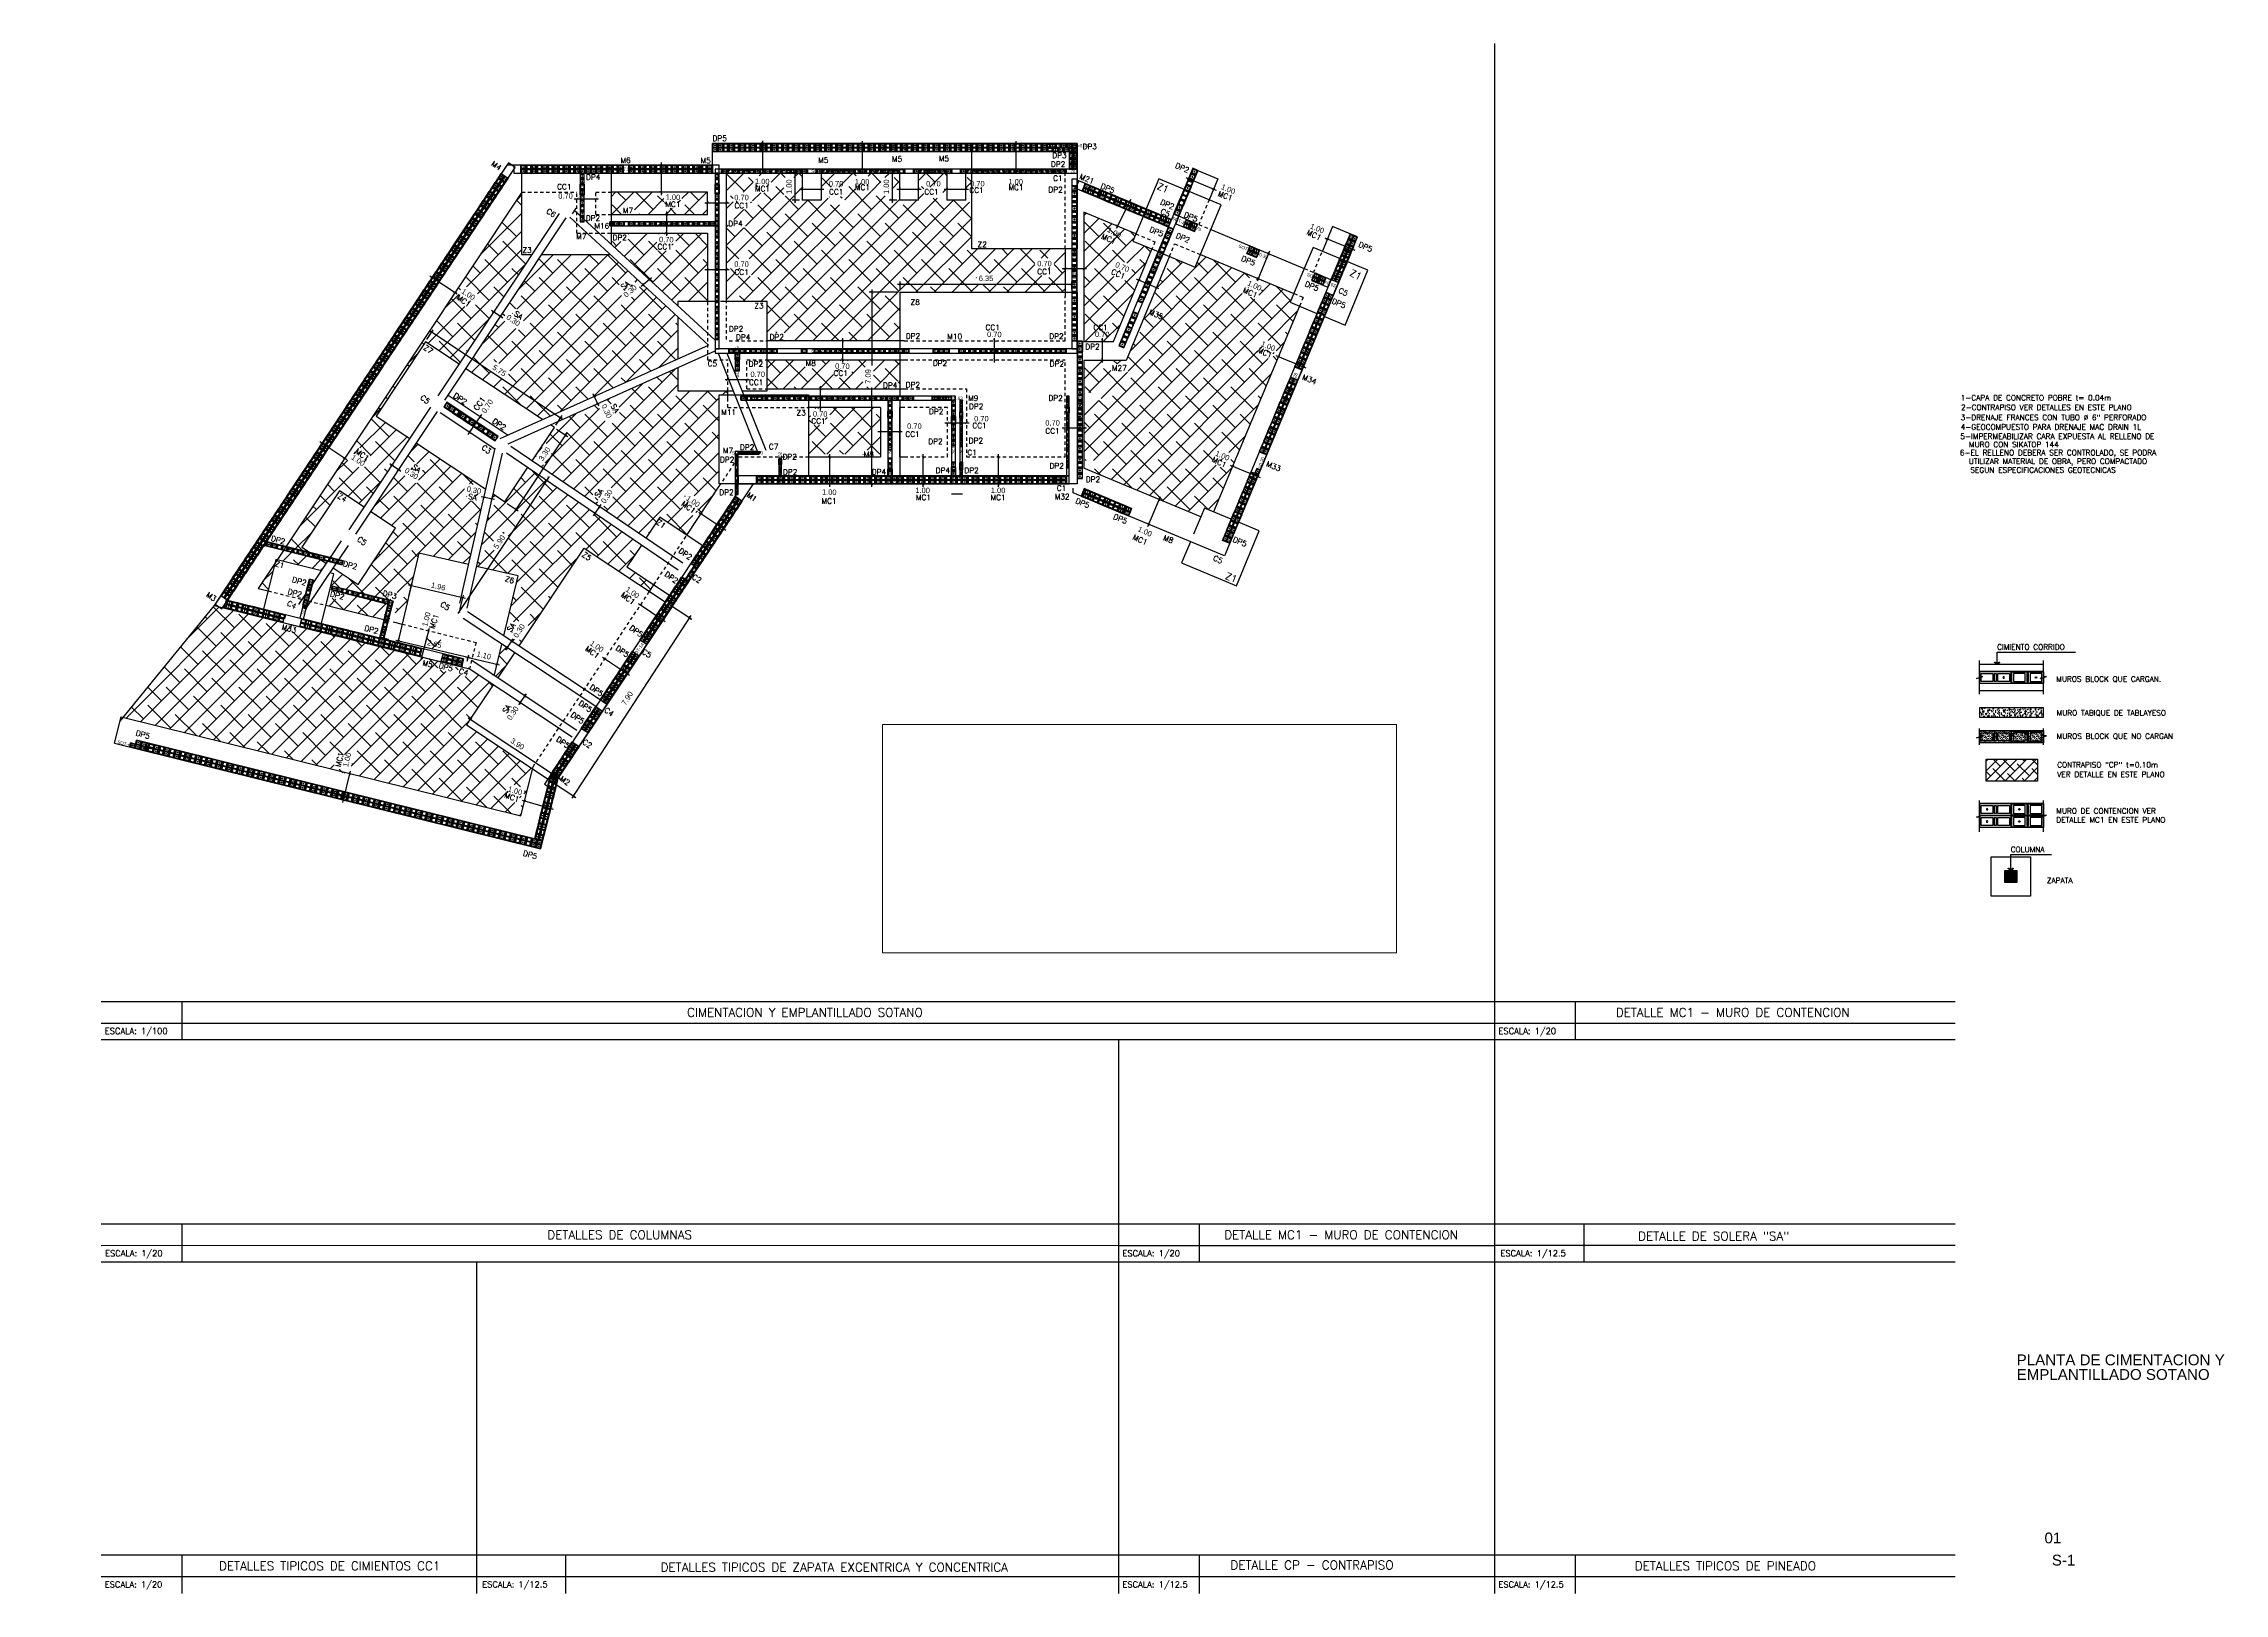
# Paper-space layout 'Layout1' of a CAD drawing. Header units: metres. Extents: x 0.9 to 81.6, y 1 to 58.3.
# The model-space entities are those that its viewports show. They can reach past a viewport. Long polylines and large blocks are cut down to what shows.
import ezdxf
from ezdxf.enums import TextEntityAlignment as Align
from ezdxf.xclip import XClip

# ---------------------------------------------------------------- set-up
doc = ezdxf.new("R2010")
doc.units = ezdxf.units.M
doc.header["$XCLIPFRAME"] = 2
doc.linetypes.add('HIDDEN', pattern=[0.375, 0.25, -0.125])
for name, color, linetype in [('block 008', 8, 'Continuous'), ('block0.14', 1, 'Continuous'), ('BLOCK251', 1, 'Continuous'), ('BLOKS 008', 8, 'Continuous'), ('CIMIENTO 004', 4, 'Continuous'), ('COTAS', 1, 'Continuous'), ('CUADRO DE DATOS', 254, 'Continuous'), ('CUANT-MUROS-TEXTO', 7, 'Continuous'), ('hatch', 8, 'Continuous'), ('l1', 1, 'Continuous'), ('L2', 4, 'Continuous'), ('L7', 3, 'Continuous'), ('MOCHETAS 004', 4, 'Continuous'), ('S-columna 004', 4, 'Continuous'), ('S-contrapiso 001', 1, 'Continuous'), ('S-cotas 001', 1, 'Continuous'), ('S-hatch 002', 2, 'Continuous'), ('S-hatch008', 8, 'Continuous'), ('S-MOCHETAS 002', 2, 'Continuous'), ('S-muros bajos 002', 2, 'Continuous'), ('S-simbologia 001', 1, 'Continuous'), ('S-solera de amarre 003', 3, 'Continuous'), ('S-text 003', 3, 'Continuous'), ('SOT Muro de 10cm', 3, 'Continuous'), ('SOT Muro de 15cm', 1, 'Continuous'), ('SOT Muro de 15cm - Vano puerta', 2, 'Continuous'), ('SOT Muro de 20cm', 5, 'Continuous'), ('SOT Muro de contencion de 30cm', 6, 'Continuous'), ('t2', 3, 'Continuous'), ('TABIQUE', 2, 'Continuous'), ('TEX2', 3, 'Continuous'), ('TEX3', 6, 'Continuous'), ('TEX5', 4, 'Continuous'), ('TEXTO CIMENTACION', 4, 'Continuous'), ('VARILLA003', 3, 'Continuous'), ('ZAPATA', 6, 'Continuous')]:
    doc.layers.add(name, color=color, linetype=linetype)
doc.layers.add('VIEW00523', color=165, linetype='Continuous', plot=False)
doc.layers.get('VIEW00523').freeze()
doc.styles.add('ARIAL', font='arial.ttf')
doc.styles.add('dimensiones', font='romans.shx')
doc.styles.add('ROMANS', font='romans')
doc.styles.add('ROTULOS', font='GOTHIC.TTF')
doc.styles.get("Standard").update_dxf_attribs({"font": 'arial.ttf'})
doc.dimstyles.new('DIM_100_2', dxfattribs={"dimtxt": 0.2, "dimasz": 0.1, "dimexe": 0.1, "dimexo": 0.1, "dimgap": 0.15, "dimtad": 1, "dimtxsty": 'ROTULOS', "dimblk": 'ARCHTICK', "dimcen": 0.1, "dimdle": 0.1, "dimclrd": 256, "dimclre": 256, "dimclrt": 1, "dimaunit": 1, "dimadec": 3, "dimazin": 3, "dimtfac": 1, "dimtix": 1, "dimtmove": 2, "dimatfit": 0, "dimldrblk": 'FLECHA', "dimfxl": 0.25, "dimtvp": 1, "dimlwd": -1, "dimlwe": -1})
doc.dimstyles.new('DIM_TEXT', dxfattribs={"dimscale": 0.75, "dimtxt": 0.2, "dimasz": 0.2, "dimexe": 0, "dimexo": 0.1, "dimgap": 0.15, "dimtad": 1, "dimtxsty": 'ARIAL', "dimblk": 'flech', "dimcen": 0.1, "dimdle": 0.1, "dimclrd": 256, "dimclre": 256, "dimclrt": 1, "dimaunit": 1, "dimadec": 3, "dimazin": 3, "dimtfac": 1, "dimtix": 1, "dimtmove": 2, "dimatfit": 0, "dimldrblk": 'FLECHA', "dimfxl": 0, "dimtvp": 1, "dimlwd": -1, "dimlwe": -1})

# ---------------------------------------------------------------- blocks, each defined once
blk = doc.blocks.new('*U5')
for points in [[(-0.07, 0.4), (0.07, 0.4), (0.07, 0.01), (-0.07, 0.01)], [(0.05, 0.38), (-0.05, 0.38), (-0.05, 0.235), (0.05, 0.235)], [(0.05, 0.215), (-0.05, 0.215), (-0.05, 0.195), (0.05, 0.195)], [(0.05, 0.175), (-0.05, 0.175), (-0.05, 0.03), (0.05, 0.03)]]:
    blk.add_lwpolyline(points, close=True)
blk = doc.blocks.new('*U6')
for points in [[(-0.07, 0.4), (0.07, 0.4), (0.07, 0.01), (-0.07, 0.01)], [(0.05, 0.38), (-0.05, 0.38), (-0.05, 0.235), (0.05, 0.235)], [(0.05, 0.215), (-0.05, 0.215), (-0.05, 0.195), (0.05, 0.195)], [(0.05, 0.175), (-0.05, 0.175), (-0.05, 0.03), (0.05, 0.03)]]:
    blk.add_lwpolyline(points, close=True)
blk = doc.blocks.new('*U7')
for points in [[(-0.07, 0.4), (0.07, 0.4), (0.07, 0.01), (-0.07, 0.01)], [(0.05, 0.38), (-0.05, 0.38), (-0.05, 0.235), (0.05, 0.235)], [(0.05, 0.215), (-0.05, 0.215), (-0.05, 0.195), (0.05, 0.195)], [(0.05, 0.175), (-0.05, 0.175), (-0.05, 0.03), (0.05, 0.03)]]:
    blk.add_lwpolyline(points, close=True)
at = {"color": 3}
blk.add_circle((0, 0.307), 0.00953, dxfattribs=at)
blk = doc.blocks.new('*U8')
for points in [[(-0.07, 0.4), (0.07, 0.4), (0.07, 0.01), (-0.07, 0.01)], [(0.05, 0.38), (-0.05, 0.38), (-0.05, 0.235), (0.05, 0.235)], [(0.05, 0.215), (-0.05, 0.215), (-0.05, 0.195), (0.05, 0.195)], [(0.05, 0.175), (-0.05, 0.175), (-0.05, 0.03), (0.05, 0.03)]]:
    blk.add_lwpolyline(points, close=True)
at = {"color": 3}
blk.add_circle((0, 0.307), 0.00953, dxfattribs=at)
blk = doc.blocks.new('flech')
h = blk.add_hatch(color=256)
edge = h.paths.add_edge_path()
edge.add_line((-0.74, -0.72), (-0.33, 0))
edge.add_line((-0.33, 0), (-0.74, 0.72))
edge.add_arc((-0.61, 0.79), 0.15, 30, 210, ccw=False)
edge.add_line((-0.48, 0.87), (0.02, 0))
edge.add_line((0.02, 0), (-0.48, -0.87))
edge.add_arc((-0.61, -0.79), 0.15, 150, 330, ccw=False)
blk.add_lwpolyline([(-0.74, -0.72), (-0.33, 0), (-0.74, 0.72, -1), (-0.48, 0.87), (0.02, 0), (-0.48, -0.87, -1)], format="xyb", close=True)
blk = doc.blocks.new('FLECHA')
h = blk.add_hatch(color=256)
edge = h.paths.add_edge_path()
edge.add_line((-0.76, -0.72), (-0.35, 0))
edge.add_line((-0.35, 0), (-0.76, 0.72))
edge.add_arc((-0.63, 0.79), 0.15, 30, 210, ccw=False)
edge.add_line((-0.5, 0.87), (0, 0))
edge.add_line((0, 0), (-0.5, -0.87))
edge.add_arc((-0.63, -0.79), 0.15, 150, 330, ccw=False)
blk.add_line((-0.35, 0), (-1.83, 0))
blk.add_lwpolyline([(-0.76, -0.72), (-0.35, 0), (-0.76, 0.72, -1), (-0.5, 0.87), (0, 0), (-0.5, -0.87, -1)], format="xyb", close=True)
blk = doc.blocks.new('*U10')
for points in [[(-0.07, 0.4), (0.07, 0.4), (0.07, 0.01), (-0.07, 0.01)], [(0.05, 0.38), (-0.05, 0.38), (-0.05, 0.235), (0.05, 0.235)], [(0.05, 0.215), (-0.05, 0.215), (-0.05, 0.195), (0.05, 0.195)], [(0.05, 0.175), (-0.05, 0.175), (-0.05, 0.03), (0.05, 0.03)]]:
    blk.add_lwpolyline(points, close=True)
blk = doc.blocks.new('*U102')
for points in [[(-0.075, 0.4), (0.075, 0.4), (0.075, 0.01), (-0.075, 0.01)], [(0.055, 0.38), (-0.055, 0.38), (-0.055, 0.235), (0.055, 0.235)], [(0.055, 0.215), (-0.055, 0.215), (-0.055, 0.195), (0.055, 0.195)], [(0.055, 0.175), (-0.055, 0.175), (-0.055, 0.03), (0.055, 0.03)]]:
    blk.add_lwpolyline(points, close=True)
at = {"color": 251}
blk.add_lwpolyline([(-0.075, 0), (0.075, 0)], dxfattribs=at)
at = {"color": 3}
blk.add_circle((0, 0.102), 0.00953, dxfattribs=at)
blk = doc.blocks.new('*U103')
for points in [[(-0.075, 0.4), (0.075, 0.4), (0.075, 0.01), (-0.075, 0.01)], [(0.055, 0.38), (-0.055, 0.38), (-0.055, 0.235), (0.055, 0.235)], [(0.055, 0.215), (-0.055, 0.215), (-0.055, 0.195), (0.055, 0.195)], [(0.055, 0.175), (-0.055, 0.175), (-0.055, 0.03), (0.055, 0.03)]]:
    blk.add_lwpolyline(points, close=True)
at = {"color": 251}
blk.add_lwpolyline([(-0.075, 0), (0.075, 0)], dxfattribs=at)
at = {"color": 3}
blk.add_circle((0, 0.102), 0.00953, dxfattribs=at)
blk = doc.blocks.new('*U104')
for points in [[(-0.075, 0.4), (0.075, 0.4), (0.075, 0.01), (-0.075, 0.01)], [(0.055, 0.38), (-0.055, 0.38), (-0.055, 0.235), (0.055, 0.235)], [(0.055, 0.215), (-0.055, 0.215), (-0.055, 0.195), (0.055, 0.195)], [(0.055, 0.175), (-0.055, 0.175), (-0.055, 0.03), (0.055, 0.03)]]:
    blk.add_lwpolyline(points, close=True)
at = {"color": 251}
blk.add_lwpolyline([(-0.075, 0), (0.075, 0)], dxfattribs=at)
at = {"color": 3}
blk.add_circle((0, 0.102), 0.00953, dxfattribs=at)
blk = doc.blocks.new('*U13')
for points in [[(-0.075, 0.4), (0.075, 0.4), (0.075, 0.01), (-0.075, 0.01)], [(0.055, 0.38), (-0.055, 0.38), (-0.055, 0.235), (0.055, 0.235)], [(0.055, 0.215), (-0.055, 0.215), (-0.055, 0.195), (0.055, 0.195)], [(0.055, 0.175), (-0.055, 0.175), (-0.055, 0.03), (0.055, 0.03)]]:
    blk.add_lwpolyline(points, close=True)
blk = doc.blocks.new('*U107')
for points in [[(-0.075, 0.4), (0.075, 0.4), (0.075, 0.01), (-0.075, 0.01)], [(0.055, 0.38), (-0.055, 0.38), (-0.055, 0.235), (0.055, 0.235)], [(0.055, 0.215), (-0.055, 0.215), (-0.055, 0.195), (0.055, 0.195)], [(0.055, 0.175), (-0.055, 0.175), (-0.055, 0.03), (0.055, 0.03)]]:
    blk.add_lwpolyline(points, close=True)
at = {"color": 251}
blk.add_lwpolyline([(-0.075, 0), (0.075, 0)], dxfattribs=at)
at = {"color": 3}
blk.add_circle((0, 0.102), 0.00953, dxfattribs=at)
blk = doc.blocks.new('*U21')
for points in [[(-0.075, 0.4), (0.075, 0.4), (0.075, 0.01), (-0.075, 0.01)], [(0.055, 0.38), (-0.055, 0.38), (-0.055, 0.235), (0.055, 0.235)], [(0.055, 0.215), (-0.055, 0.215), (-0.055, 0.195), (0.055, 0.195)], [(0.055, 0.175), (-0.055, 0.175), (-0.055, 0.03), (0.055, 0.03)]]:
    blk.add_lwpolyline(points, close=True)
at = {"color": 251}
blk.add_lwpolyline([(-0.075, 0), (0.075, 0)], dxfattribs=at)
at = {"color": 3}
blk.add_circle((0, 0.102), 0.00953, dxfattribs=at)
blk = doc.blocks.new('*U22')
for points in [[(-0.075, 0.4), (0.075, 0.4), (0.075, 0.01), (-0.075, 0.01)], [(0.055, 0.38), (-0.055, 0.38), (-0.055, 0.235), (0.055, 0.235)], [(0.055, 0.215), (-0.055, 0.215), (-0.055, 0.195), (0.055, 0.195)], [(0.055, 0.175), (-0.055, 0.175), (-0.055, 0.03), (0.055, 0.03)]]:
    blk.add_lwpolyline(points, close=True)
at = {"color": 251}
blk.add_lwpolyline([(-0.075, 0), (0.075, 0)], dxfattribs=at)
at = {"color": 3}
blk.add_circle((0, 0.102), 0.00953, dxfattribs=at)
blk = doc.blocks.new('*U23')
for points in [[(-0.075, 0.4), (0.075, 0.4), (0.075, 0.01), (-0.075, 0.01)], [(0.055, 0.38), (-0.055, 0.38), (-0.055, 0.235), (0.055, 0.235)], [(0.055, 0.215), (-0.055, 0.215), (-0.055, 0.195), (0.055, 0.195)], [(0.055, 0.175), (-0.055, 0.175), (-0.055, 0.03), (0.055, 0.03)]]:
    blk.add_lwpolyline(points, close=True)
at = {"color": 251}
blk.add_lwpolyline([(-0.075, 0), (0.075, 0)], dxfattribs=at)
at = {"color": 3}
blk.add_circle((0, 0.102), 0.00953, dxfattribs=at)
blk = doc.blocks.new('*U24')
for points in [[(-0.075, 0.4), (0.075, 0.4), (0.075, 0.01), (-0.075, 0.01)], [(0.055, 0.38), (-0.055, 0.38), (-0.055, 0.235), (0.055, 0.235)], [(0.055, 0.215), (-0.055, 0.215), (-0.055, 0.195), (0.055, 0.195)], [(0.055, 0.175), (-0.055, 0.175), (-0.055, 0.03), (0.055, 0.03)]]:
    blk.add_lwpolyline(points, close=True)
at = {"color": 251}
blk.add_lwpolyline([(-0.075, 0), (0.075, 0)], dxfattribs=at)
at = {"color": 3}
blk.add_circle((0, 0.102), 0.00953, dxfattribs=at)
blk = doc.blocks.new('*U25')
for points in [[(-0.075, 0.4), (0.075, 0.4), (0.075, 0.01), (-0.075, 0.01)], [(0.055, 0.38), (-0.055, 0.38), (-0.055, 0.235), (0.055, 0.235)], [(0.055, 0.215), (-0.055, 0.215), (-0.055, 0.195), (0.055, 0.195)], [(0.055, 0.175), (-0.055, 0.175), (-0.055, 0.03), (0.055, 0.03)]]:
    blk.add_lwpolyline(points, close=True)
at = {"color": 251}
blk.add_lwpolyline([(-0.075, 0), (0.075, 0)], dxfattribs=at)
at = {"color": 3}
blk.add_circle((0, 0.102), 0.00953, dxfattribs=at)
blk = doc.blocks.new('*U26')
for points in [[(-0.075, 0.4), (0.075, 0.4), (0.075, 0.01), (-0.075, 0.01)], [(0.055, 0.38), (-0.055, 0.38), (-0.055, 0.235), (0.055, 0.235)], [(0.055, 0.215), (-0.055, 0.215), (-0.055, 0.195), (0.055, 0.195)], [(0.055, 0.175), (-0.055, 0.175), (-0.055, 0.03), (0.055, 0.03)]]:
    blk.add_lwpolyline(points, close=True)
at = {"color": 251}
blk.add_lwpolyline([(-0.075, 0), (0.075, 0)], dxfattribs=at)
at = {"color": 3}
blk.add_circle((0, 0.102), 0.00953, dxfattribs=at)
blk = doc.blocks.new('*U27')
for points in [[(-0.075, 0.4), (0.075, 0.4), (0.075, 0.01), (-0.075, 0.01)], [(0.055, 0.38), (-0.055, 0.38), (-0.055, 0.235), (0.055, 0.235)], [(0.055, 0.215), (-0.055, 0.215), (-0.055, 0.195), (0.055, 0.195)], [(0.055, 0.175), (-0.055, 0.175), (-0.055, 0.03), (0.055, 0.03)]]:
    blk.add_lwpolyline(points, close=True)
at = {"color": 251}
blk.add_lwpolyline([(-0.075, 0), (0.075, 0)], dxfattribs=at)
at = {"color": 3}
blk.add_circle((0, 0.102), 0.00953, dxfattribs=at)
blk = doc.blocks.new('*U28')
for points in [[(-0.075, 0.4), (0.075, 0.4), (0.075, 0.01), (-0.075, 0.01)], [(0.055, 0.38), (-0.055, 0.38), (-0.055, 0.235), (0.055, 0.235)], [(0.055, 0.215), (-0.055, 0.215), (-0.055, 0.195), (0.055, 0.195)], [(0.055, 0.175), (-0.055, 0.175), (-0.055, 0.03), (0.055, 0.03)]]:
    blk.add_lwpolyline(points, close=True)
at = {"color": 251}
blk.add_lwpolyline([(-0.075, 0), (0.075, 0)], dxfattribs=at)
at = {"color": 3}
blk.add_circle((0, 0.102), 0.00953, dxfattribs=at)
blk = doc.blocks.new('*U29')
for points in [[(-0.075, 0.4), (0.075, 0.4), (0.075, 0.01), (-0.075, 0.01)], [(0.055, 0.38), (-0.055, 0.38), (-0.055, 0.235), (0.055, 0.235)], [(0.055, 0.215), (-0.055, 0.215), (-0.055, 0.195), (0.055, 0.195)], [(0.055, 0.175), (-0.055, 0.175), (-0.055, 0.03), (0.055, 0.03)]]:
    blk.add_lwpolyline(points, close=True)
at = {"color": 251}
blk.add_lwpolyline([(-0.075, 0), (0.075, 0)], dxfattribs=at)
at = {"color": 3}
blk.add_circle((0, 0.102), 0.00953, dxfattribs=at)
blk = doc.blocks.new('*U30')
for points in [[(-0.075, 0.4), (0.075, 0.4), (0.075, 0.01), (-0.075, 0.01)], [(0.055, 0.38), (-0.055, 0.38), (-0.055, 0.235), (0.055, 0.235)], [(0.055, 0.215), (-0.055, 0.215), (-0.055, 0.195), (0.055, 0.195)], [(0.055, 0.175), (-0.055, 0.175), (-0.055, 0.03), (0.055, 0.03)]]:
    blk.add_lwpolyline(points, close=True)
at = {"color": 251}
blk.add_lwpolyline([(-0.075, 0), (0.075, 0)], dxfattribs=at)
at = {"color": 3}
blk.add_circle((0, 0.102), 0.00953, dxfattribs=at)
blk = doc.blocks.new('*U31')
for points in [[(-0.075, 0.4), (0.075, 0.4), (0.075, 0.01), (-0.075, 0.01)], [(0.055, 0.38), (-0.055, 0.38), (-0.055, 0.235), (0.055, 0.235)], [(0.055, 0.215), (-0.055, 0.215), (-0.055, 0.195), (0.055, 0.195)], [(0.055, 0.175), (-0.055, 0.175), (-0.055, 0.03), (0.055, 0.03)]]:
    blk.add_lwpolyline(points, close=True)
at = {"color": 251}
blk.add_lwpolyline([(-0.075, 0), (0.075, 0)], dxfattribs=at)
at = {"color": 3}
blk.add_circle((0, 0.102), 0.00953, dxfattribs=at)
blk = doc.blocks.new('*U32')
for points in [[(-0.075, 0.4), (0.075, 0.4), (0.075, 0.01), (-0.075, 0.01)], [(0.055, 0.38), (-0.055, 0.38), (-0.055, 0.235), (0.055, 0.235)], [(0.055, 0.215), (-0.055, 0.215), (-0.055, 0.195), (0.055, 0.195)], [(0.055, 0.175), (-0.055, 0.175), (-0.055, 0.03), (0.055, 0.03)]]:
    blk.add_lwpolyline(points, close=True)
at = {"color": 251}
blk.add_lwpolyline([(-0.075, 0), (0.075, 0)], dxfattribs=at)
at = {"color": 3}
blk.add_circle((0, 0.102), 0.00953, dxfattribs=at)
blk = doc.blocks.new('*U33')
for points in [[(-0.075, 0.4), (0.075, 0.4), (0.075, 0.01), (-0.075, 0.01)], [(0.055, 0.38), (-0.055, 0.38), (-0.055, 0.235), (0.055, 0.235)], [(0.055, 0.215), (-0.055, 0.215), (-0.055, 0.195), (0.055, 0.195)], [(0.055, 0.175), (-0.055, 0.175), (-0.055, 0.03), (0.055, 0.03)]]:
    blk.add_lwpolyline(points, close=True)
at = {"color": 251}
blk.add_lwpolyline([(-0.075, 0), (0.075, 0)], dxfattribs=at)
at = {"color": 3}
blk.add_circle((0, 0.102), 0.00953, dxfattribs=at)
blk = doc.blocks.new('*U34')
for points in [[(-0.075, 0.4), (0.075, 0.4), (0.075, 0.01), (-0.075, 0.01)], [(0.055, 0.38), (-0.055, 0.38), (-0.055, 0.235), (0.055, 0.235)], [(0.055, 0.215), (-0.055, 0.215), (-0.055, 0.195), (0.055, 0.195)], [(0.055, 0.175), (-0.055, 0.175), (-0.055, 0.03), (0.055, 0.03)]]:
    blk.add_lwpolyline(points, close=True)
at = {"color": 251}
blk.add_lwpolyline([(-0.075, 0), (0.075, 0)], dxfattribs=at)
at = {"color": 3}
blk.add_circle((0, 0.102), 0.00953, dxfattribs=at)
blk = doc.blocks.new('*U35')
for points in [[(-0.075, 0.4), (0.075, 0.4), (0.075, 0.01), (-0.075, 0.01)], [(0.055, 0.38), (-0.055, 0.38), (-0.055, 0.235), (0.055, 0.235)], [(0.055, 0.215), (-0.055, 0.215), (-0.055, 0.195), (0.055, 0.195)], [(0.055, 0.175), (-0.055, 0.175), (-0.055, 0.03), (0.055, 0.03)]]:
    blk.add_lwpolyline(points, close=True)
at = {"color": 251}
blk.add_lwpolyline([(-0.075, 0), (0.075, 0)], dxfattribs=at)
at = {"color": 3}
blk.add_circle((0, 0.102), 0.00953, dxfattribs=at)
blk = doc.blocks.new('*U36')
for points in [[(-0.075, 0.4), (0.075, 0.4), (0.075, 0.01), (-0.075, 0.01)], [(0.055, 0.38), (-0.055, 0.38), (-0.055, 0.235), (0.055, 0.235)], [(0.055, 0.215), (-0.055, 0.215), (-0.055, 0.195), (0.055, 0.195)], [(0.055, 0.175), (-0.055, 0.175), (-0.055, 0.03), (0.055, 0.03)]]:
    blk.add_lwpolyline(points, close=True)
at = {"color": 251}
blk.add_lwpolyline([(-0.075, 0), (0.075, 0)], dxfattribs=at)
at = {"color": 3}
blk.add_circle((0, 0.102), 0.00953, dxfattribs=at)
blk = doc.blocks.new('*U37')
for points in [[(-0.075, 0.4), (0.075, 0.4), (0.075, 0.01), (-0.075, 0.01)], [(0.055, 0.38), (-0.055, 0.38), (-0.055, 0.235), (0.055, 0.235)], [(0.055, 0.215), (-0.055, 0.215), (-0.055, 0.195), (0.055, 0.195)], [(0.055, 0.175), (-0.055, 0.175), (-0.055, 0.03), (0.055, 0.03)]]:
    blk.add_lwpolyline(points, close=True)
at = {"color": 251}
blk.add_lwpolyline([(-0.075, 0), (0.075, 0)], dxfattribs=at)
at = {"color": 3}
blk.add_circle((0, 0.102), 0.00953, dxfattribs=at)
blk = doc.blocks.new('*U38')
for points in [[(-0.075, 0.4), (0.075, 0.4), (0.075, 0.01), (-0.075, 0.01)], [(0.055, 0.38), (-0.055, 0.38), (-0.055, 0.235), (0.055, 0.235)], [(0.055, 0.215), (-0.055, 0.215), (-0.055, 0.195), (0.055, 0.195)], [(0.055, 0.175), (-0.055, 0.175), (-0.055, 0.03), (0.055, 0.03)]]:
    blk.add_lwpolyline(points, close=True)
at = {"color": 251}
blk.add_lwpolyline([(-0.075, 0), (0.075, 0)], dxfattribs=at)
at = {"color": 3}
blk.add_circle((0, 0.102), 0.00953, dxfattribs=at)
blk = doc.blocks.new('*U39')
for points in [[(-0.075, 0.4), (0.075, 0.4), (0.075, 0.01), (-0.075, 0.01)], [(0.055, 0.38), (-0.055, 0.38), (-0.055, 0.235), (0.055, 0.235)], [(0.055, 0.215), (-0.055, 0.215), (-0.055, 0.195), (0.055, 0.195)], [(0.055, 0.175), (-0.055, 0.175), (-0.055, 0.03), (0.055, 0.03)]]:
    blk.add_lwpolyline(points, close=True)
at = {"color": 251}
blk.add_lwpolyline([(-0.075, 0), (0.075, 0)], dxfattribs=at)
at = {"color": 3}
blk.add_circle((0, 0.102), 0.00953, dxfattribs=at)
blk = doc.blocks.new('*U40')
for points in [[(-0.075, 0.4), (0.075, 0.4), (0.075, 0.01), (-0.075, 0.01)], [(0.055, 0.38), (-0.055, 0.38), (-0.055, 0.235), (0.055, 0.235)], [(0.055, 0.215), (-0.055, 0.215), (-0.055, 0.195), (0.055, 0.195)], [(0.055, 0.175), (-0.055, 0.175), (-0.055, 0.03), (0.055, 0.03)]]:
    blk.add_lwpolyline(points, close=True)
at = {"color": 251}
blk.add_lwpolyline([(-0.075, 0), (0.075, 0)], dxfattribs=at)
at = {"color": 3}
blk.add_circle((0, 0.102), 0.00953, dxfattribs=at)
blk = doc.blocks.new('*U41')
for points in [[(-0.075, 0.4), (0.075, 0.4), (0.075, 0.01), (-0.075, 0.01)], [(0.055, 0.38), (-0.055, 0.38), (-0.055, 0.235), (0.055, 0.235)], [(0.055, 0.215), (-0.055, 0.215), (-0.055, 0.195), (0.055, 0.195)], [(0.055, 0.175), (-0.055, 0.175), (-0.055, 0.03), (0.055, 0.03)]]:
    blk.add_lwpolyline(points, close=True)
at = {"color": 251}
blk.add_lwpolyline([(-0.075, 0), (0.075, 0)], dxfattribs=at)
at = {"color": 3}
blk.add_circle((0, 0.102), 0.00953, dxfattribs=at)
blk = doc.blocks.new('*U42')
for points in [[(-0.075, 0.4), (0.075, 0.4), (0.075, 0.01), (-0.075, 0.01)], [(0.055, 0.38), (-0.055, 0.38), (-0.055, 0.235), (0.055, 0.235)], [(0.055, 0.215), (-0.055, 0.215), (-0.055, 0.195), (0.055, 0.195)], [(0.055, 0.175), (-0.055, 0.175), (-0.055, 0.03), (0.055, 0.03)]]:
    blk.add_lwpolyline(points, close=True)
at = {"color": 251}
blk.add_lwpolyline([(-0.075, 0), (0.075, 0)], dxfattribs=at)
at = {"color": 3}
blk.add_circle((0, 0.102), 0.00953, dxfattribs=at)
blk = doc.blocks.new('*U43')
for points in [[(-0.075, 0.4), (0.075, 0.4), (0.075, 0.01), (-0.075, 0.01)], [(0.055, 0.38), (-0.055, 0.38), (-0.055, 0.235), (0.055, 0.235)], [(0.055, 0.215), (-0.055, 0.215), (-0.055, 0.195), (0.055, 0.195)], [(0.055, 0.175), (-0.055, 0.175), (-0.055, 0.03), (0.055, 0.03)]]:
    blk.add_lwpolyline(points, close=True)
at = {"color": 251}
blk.add_lwpolyline([(-0.075, 0), (0.075, 0)], dxfattribs=at)
at = {"color": 3}
blk.add_circle((0, 0.102), 0.00953, dxfattribs=at)
blk = doc.blocks.new('*U44')
for points in [[(-0.075, 0.4), (0.075, 0.4), (0.075, 0.01), (-0.075, 0.01)], [(0.055, 0.38), (-0.055, 0.38), (-0.055, 0.235), (0.055, 0.235)], [(0.055, 0.215), (-0.055, 0.215), (-0.055, 0.195), (0.055, 0.195)], [(0.055, 0.175), (-0.055, 0.175), (-0.055, 0.03), (0.055, 0.03)]]:
    blk.add_lwpolyline(points, close=True)
at = {"color": 251}
blk.add_lwpolyline([(-0.075, 0), (0.075, 0)], dxfattribs=at)
at = {"color": 3}
blk.add_circle((0, 0.102), 0.00953, dxfattribs=at)
blk = doc.blocks.new('*U45')
for points in [[(-0.075, 0.4), (0.075, 0.4), (0.075, 0.01), (-0.075, 0.01)], [(0.055, 0.38), (-0.055, 0.38), (-0.055, 0.235), (0.055, 0.235)], [(0.055, 0.215), (-0.055, 0.215), (-0.055, 0.195), (0.055, 0.195)], [(0.055, 0.175), (-0.055, 0.175), (-0.055, 0.03), (0.055, 0.03)]]:
    blk.add_lwpolyline(points, close=True)
at = {"color": 251}
blk.add_lwpolyline([(-0.075, 0), (0.075, 0)], dxfattribs=at)
at = {"color": 3}
blk.add_circle((0, 0.102), 0.00953, dxfattribs=at)
blk = doc.blocks.new('*U46')
for points in [[(-0.075, 0.4), (0.075, 0.4), (0.075, 0.01), (-0.075, 0.01)], [(0.055, 0.38), (-0.055, 0.38), (-0.055, 0.235), (0.055, 0.235)], [(0.055, 0.215), (-0.055, 0.215), (-0.055, 0.195), (0.055, 0.195)], [(0.055, 0.175), (-0.055, 0.175), (-0.055, 0.03), (0.055, 0.03)]]:
    blk.add_lwpolyline(points, close=True)
at = {"color": 251}
blk.add_lwpolyline([(-0.075, 0), (0.075, 0)], dxfattribs=at)
at = {"color": 3}
blk.add_circle((0, 0.102), 0.00953, dxfattribs=at)
blk = doc.blocks.new('*U47')
for points in [[(-0.075, 0.4), (0.075, 0.4), (0.075, 0.01), (-0.075, 0.01)], [(0.055, 0.38), (-0.055, 0.38), (-0.055, 0.235), (0.055, 0.235)], [(0.055, 0.215), (-0.055, 0.215), (-0.055, 0.195), (0.055, 0.195)], [(0.055, 0.175), (-0.055, 0.175), (-0.055, 0.03), (0.055, 0.03)]]:
    blk.add_lwpolyline(points, close=True)
at = {"color": 251}
blk.add_lwpolyline([(-0.075, 0), (0.075, 0)], dxfattribs=at)
at = {"color": 3}
blk.add_circle((0, 0.102), 0.00953, dxfattribs=at)
blk = doc.blocks.new('*U48')
for points in [[(-0.075, 0.4), (0.075, 0.4), (0.075, 0.01), (-0.075, 0.01)], [(0.055, 0.38), (-0.055, 0.38), (-0.055, 0.235), (0.055, 0.235)], [(0.055, 0.215), (-0.055, 0.215), (-0.055, 0.195), (0.055, 0.195)], [(0.055, 0.175), (-0.055, 0.175), (-0.055, 0.03), (0.055, 0.03)]]:
    blk.add_lwpolyline(points, close=True)
at = {"color": 251}
blk.add_lwpolyline([(-0.075, 0), (0.075, 0)], dxfattribs=at)
at = {"color": 3}
blk.add_circle((0, 0.102), 0.00953, dxfattribs=at)
blk = doc.blocks.new('*U49')
for points in [[(-0.075, 0.4), (0.075, 0.4), (0.075, 0.01), (-0.075, 0.01)], [(0.055, 0.38), (-0.055, 0.38), (-0.055, 0.235), (0.055, 0.235)], [(0.055, 0.215), (-0.055, 0.215), (-0.055, 0.195), (0.055, 0.195)], [(0.055, 0.175), (-0.055, 0.175), (-0.055, 0.03), (0.055, 0.03)]]:
    blk.add_lwpolyline(points, close=True)
at = {"color": 251}
blk.add_lwpolyline([(-0.075, 0), (0.075, 0)], dxfattribs=at)
at = {"color": 3}
blk.add_circle((0, 0.102), 0.00953, dxfattribs=at)
blk = doc.blocks.new('*U50')
for points in [[(-0.075, 0.4), (0.075, 0.4), (0.075, 0.01), (-0.075, 0.01)], [(0.055, 0.38), (-0.055, 0.38), (-0.055, 0.235), (0.055, 0.235)], [(0.055, 0.215), (-0.055, 0.215), (-0.055, 0.195), (0.055, 0.195)], [(0.055, 0.175), (-0.055, 0.175), (-0.055, 0.03), (0.055, 0.03)]]:
    blk.add_lwpolyline(points, close=True)
at = {"color": 251}
blk.add_lwpolyline([(-0.075, 0), (0.075, 0)], dxfattribs=at)
at = {"color": 3}
blk.add_circle((0, 0.102), 0.00953, dxfattribs=at)
blk = doc.blocks.new('*U51')
for points in [[(-0.075, 0.4), (0.075, 0.4), (0.075, 0.01), (-0.075, 0.01)], [(0.055, 0.38), (-0.055, 0.38), (-0.055, 0.235), (0.055, 0.235)], [(0.055, 0.215), (-0.055, 0.215), (-0.055, 0.195), (0.055, 0.195)], [(0.055, 0.175), (-0.055, 0.175), (-0.055, 0.03), (0.055, 0.03)]]:
    blk.add_lwpolyline(points, close=True)
at = {"color": 251}
blk.add_lwpolyline([(-0.075, 0), (0.075, 0)], dxfattribs=at)
at = {"color": 3}
blk.add_circle((0, 0.102), 0.00953, dxfattribs=at)
blk = doc.blocks.new('*U52')
for points in [[(-0.075, 0.4), (0.075, 0.4), (0.075, 0.01), (-0.075, 0.01)], [(0.055, 0.38), (-0.055, 0.38), (-0.055, 0.235), (0.055, 0.235)], [(0.055, 0.215), (-0.055, 0.215), (-0.055, 0.195), (0.055, 0.195)], [(0.055, 0.175), (-0.055, 0.175), (-0.055, 0.03), (0.055, 0.03)]]:
    blk.add_lwpolyline(points, close=True)
at = {"color": 251}
blk.add_lwpolyline([(-0.075, 0), (0.075, 0)], dxfattribs=at)
at = {"color": 3}
blk.add_circle((0, 0.102), 0.00953, dxfattribs=at)
blk = doc.blocks.new('*U53')
for points in [[(-0.075, 0.4), (0.075, 0.4), (0.075, 0.01), (-0.075, 0.01)], [(0.055, 0.38), (-0.055, 0.38), (-0.055, 0.235), (0.055, 0.235)], [(0.055, 0.215), (-0.055, 0.215), (-0.055, 0.195), (0.055, 0.195)], [(0.055, 0.175), (-0.055, 0.175), (-0.055, 0.03), (0.055, 0.03)]]:
    blk.add_lwpolyline(points, close=True)
at = {"color": 251}
blk.add_lwpolyline([(-0.075, 0), (0.075, 0)], dxfattribs=at)
at = {"color": 3}
blk.add_circle((0, 0.102), 0.00953, dxfattribs=at)
blk = doc.blocks.new('*U54')
for points in [[(-0.075, 0.4), (0.075, 0.4), (0.075, 0.01), (-0.075, 0.01)], [(0.055, 0.38), (-0.055, 0.38), (-0.055, 0.235), (0.055, 0.235)], [(0.055, 0.215), (-0.055, 0.215), (-0.055, 0.195), (0.055, 0.195)], [(0.055, 0.175), (-0.055, 0.175), (-0.055, 0.03), (0.055, 0.03)]]:
    blk.add_lwpolyline(points, close=True)
at = {"color": 251}
blk.add_lwpolyline([(-0.075, 0), (0.075, 0)], dxfattribs=at)
at = {"color": 3}
blk.add_circle((0, 0.102), 0.00953, dxfattribs=at)
blk = doc.blocks.new('*U55')
for points in [[(-0.075, 0.4), (0.075, 0.4), (0.075, 0.01), (-0.075, 0.01)], [(0.055, 0.38), (-0.055, 0.38), (-0.055, 0.235), (0.055, 0.235)], [(0.055, 0.215), (-0.055, 0.215), (-0.055, 0.195), (0.055, 0.195)], [(0.055, 0.175), (-0.055, 0.175), (-0.055, 0.03), (0.055, 0.03)]]:
    blk.add_lwpolyline(points, close=True)
at = {"color": 251}
blk.add_lwpolyline([(-0.075, 0), (0.075, 0)], dxfattribs=at)
at = {"color": 3}
blk.add_circle((0, 0.102), 0.00953, dxfattribs=at)
blk = doc.blocks.new('*U56')
for points in [[(-0.075, 0.4), (0.075, 0.4), (0.075, 0.01), (-0.075, 0.01)], [(0.055, 0.38), (-0.055, 0.38), (-0.055, 0.235), (0.055, 0.235)], [(0.055, 0.215), (-0.055, 0.215), (-0.055, 0.195), (0.055, 0.195)], [(0.055, 0.175), (-0.055, 0.175), (-0.055, 0.03), (0.055, 0.03)]]:
    blk.add_lwpolyline(points, close=True)
at = {"color": 251}
blk.add_lwpolyline([(-0.075, 0), (0.075, 0)], dxfattribs=at)
at = {"color": 3}
blk.add_circle((0, 0.102), 0.00953, dxfattribs=at)
blk = doc.blocks.new('*U57')
for points in [[(-0.075, 0.4), (0.075, 0.4), (0.075, 0.01), (-0.075, 0.01)], [(0.055, 0.38), (-0.055, 0.38), (-0.055, 0.235), (0.055, 0.235)], [(0.055, 0.215), (-0.055, 0.215), (-0.055, 0.195), (0.055, 0.195)], [(0.055, 0.175), (-0.055, 0.175), (-0.055, 0.03), (0.055, 0.03)]]:
    blk.add_lwpolyline(points, close=True)
at = {"color": 251}
blk.add_lwpolyline([(-0.075, 0), (0.075, 0)], dxfattribs=at)
at = {"color": 3}
blk.add_circle((0, 0.102), 0.00953, dxfattribs=at)
blk = doc.blocks.new('*U58')
for points in [[(-0.075, 0.4), (0.075, 0.4), (0.075, 0.01), (-0.075, 0.01)], [(0.055, 0.38), (-0.055, 0.38), (-0.055, 0.235), (0.055, 0.235)], [(0.055, 0.215), (-0.055, 0.215), (-0.055, 0.195), (0.055, 0.195)], [(0.055, 0.175), (-0.055, 0.175), (-0.055, 0.03), (0.055, 0.03)]]:
    blk.add_lwpolyline(points, close=True)
at = {"color": 251}
blk.add_lwpolyline([(-0.075, 0), (0.075, 0)], dxfattribs=at)
at = {"color": 3}
blk.add_circle((0, 0.102), 0.00953, dxfattribs=at)
blk = doc.blocks.new('*U59')
for points in [[(-0.075, 0.4), (0.075, 0.4), (0.075, 0.01), (-0.075, 0.01)], [(0.055, 0.38), (-0.055, 0.38), (-0.055, 0.235), (0.055, 0.235)], [(0.055, 0.215), (-0.055, 0.215), (-0.055, 0.195), (0.055, 0.195)], [(0.055, 0.175), (-0.055, 0.175), (-0.055, 0.03), (0.055, 0.03)]]:
    blk.add_lwpolyline(points, close=True)
at = {"color": 251}
blk.add_lwpolyline([(-0.075, 0), (0.075, 0)], dxfattribs=at)
at = {"color": 3}
blk.add_circle((0, 0.102), 0.00953, dxfattribs=at)
blk = doc.blocks.new('*U60')
for points in [[(-0.075, 0.4), (0.075, 0.4), (0.075, 0.01), (-0.075, 0.01)], [(0.055, 0.38), (-0.055, 0.38), (-0.055, 0.235), (0.055, 0.235)], [(0.055, 0.215), (-0.055, 0.215), (-0.055, 0.195), (0.055, 0.195)], [(0.055, 0.175), (-0.055, 0.175), (-0.055, 0.03), (0.055, 0.03)]]:
    blk.add_lwpolyline(points, close=True)
at = {"color": 251}
blk.add_lwpolyline([(-0.075, 0), (0.075, 0)], dxfattribs=at)
at = {"color": 3}
blk.add_circle((0, 0.102), 0.00953, dxfattribs=at)
blk = doc.blocks.new('*U61')
for points in [[(-0.075, 0.4), (0.075, 0.4), (0.075, 0.01), (-0.075, 0.01)], [(0.055, 0.38), (-0.055, 0.38), (-0.055, 0.235), (0.055, 0.235)], [(0.055, 0.215), (-0.055, 0.215), (-0.055, 0.195), (0.055, 0.195)], [(0.055, 0.175), (-0.055, 0.175), (-0.055, 0.03), (0.055, 0.03)]]:
    blk.add_lwpolyline(points, close=True)
at = {"color": 251}
blk.add_lwpolyline([(-0.075, 0), (0.075, 0)], dxfattribs=at)
at = {"color": 3}
blk.add_circle((0, 0.102), 0.00953, dxfattribs=at)
blk = doc.blocks.new('*U15')
for points in [[(-0.075, 0.4), (0.075, 0.4), (0.075, 0.01), (-0.075, 0.01)], [(0.055, 0.38), (-0.055, 0.38), (-0.055, 0.235), (0.055, 0.235)], [(0.055, 0.215), (-0.055, 0.215), (-0.055, 0.195), (0.055, 0.195)], [(0.055, 0.175), (-0.055, 0.175), (-0.055, 0.03), (0.055, 0.03)]]:
    blk.add_lwpolyline(points, close=True)
blk = doc.blocks.new('*U174')
for points in [[(-0.075, 0.4), (0.075, 0.4), (0.075, 0.01), (-0.075, 0.01)], [(0.055, 0.38), (-0.055, 0.38), (-0.055, 0.235), (0.055, 0.235)], [(0.055, 0.215), (-0.055, 0.215), (-0.055, 0.195), (0.055, 0.195)], [(0.055, 0.175), (-0.055, 0.175), (-0.055, 0.03), (0.055, 0.03)]]:
    blk.add_lwpolyline(points, close=True)
at = {"color": 251}
blk.add_lwpolyline([(-0.075, 0), (0.075, 0)], dxfattribs=at)
at = {"color": 3}
blk.add_circle((0, 0.307), 0.00953, dxfattribs=at)
blk = doc.blocks.new('*U64')
for points in [[(-0.075, 0.4), (0.075, 0.4), (0.075, 0.01), (-0.075, 0.01)], [(0.055, 0.38), (-0.055, 0.38), (-0.055, 0.235), (0.055, 0.235)], [(0.055, 0.215), (-0.055, 0.215), (-0.055, 0.195), (0.055, 0.195)], [(0.055, 0.175), (-0.055, 0.175), (-0.055, 0.03), (0.055, 0.03)]]:
    blk.add_lwpolyline(points, close=True)
at = {"color": 251}
blk.add_lwpolyline([(-0.075, 0), (0.075, 0)], dxfattribs=at)
at = {"color": 3}
blk.add_circle((0, 0.307), 0.00953, dxfattribs=at)
blk = doc.blocks.new('*U63')
for points in [[(-0.075, 0.4), (0.075, 0.4), (0.075, 0.01), (-0.075, 0.01)], [(0.055, 0.38), (-0.055, 0.38), (-0.055, 0.235), (0.055, 0.235)], [(0.055, 0.215), (-0.055, 0.215), (-0.055, 0.195), (0.055, 0.195)], [(0.055, 0.175), (-0.055, 0.175), (-0.055, 0.03), (0.055, 0.03)]]:
    blk.add_lwpolyline(points, close=True)
at = {"color": 251}
blk.add_lwpolyline([(-0.075, 0), (0.075, 0)], dxfattribs=at)
at = {"color": 3}
blk.add_circle((0, 0.307), 0.00953, dxfattribs=at)
blk = doc.blocks.new('*U62')
for points in [[(-0.075, 0.4), (0.075, 0.4), (0.075, 0.01), (-0.075, 0.01)], [(0.055, 0.38), (-0.055, 0.38), (-0.055, 0.235), (0.055, 0.235)], [(0.055, 0.215), (-0.055, 0.215), (-0.055, 0.195), (0.055, 0.195)], [(0.055, 0.175), (-0.055, 0.175), (-0.055, 0.03), (0.055, 0.03)]]:
    blk.add_lwpolyline(points, close=True)
at = {"color": 251}
blk.add_lwpolyline([(-0.075, 0), (0.075, 0)], dxfattribs=at)
at = {"color": 3}
blk.add_circle((0, 0.307), 0.00953, dxfattribs=at)
blk = doc.blocks.new('*U101')
for points in [[(-0.075, 0.4), (0.075, 0.4), (0.075, 0.01), (-0.075, 0.01)], [(0.055, 0.38), (-0.055, 0.38), (-0.055, 0.235), (0.055, 0.235)], [(0.055, 0.215), (-0.055, 0.215), (-0.055, 0.195), (0.055, 0.195)], [(0.055, 0.175), (-0.055, 0.175), (-0.055, 0.03), (0.055, 0.03)]]:
    blk.add_lwpolyline(points, close=True)
at = {"color": 251}
blk.add_lwpolyline([(-0.075, 0), (0.075, 0)], dxfattribs=at)
at = {"color": 3}
blk.add_circle((0, 0.102), 0.00953, dxfattribs=at)
blk = doc.blocks.new('*U16')
for points in [[(-0.075, 0.4), (0.075, 0.4), (0.075, 0.01), (-0.075, 0.01)], [(0.055, 0.38), (-0.055, 0.38), (-0.055, 0.235), (0.055, 0.235)], [(0.055, 0.215), (-0.055, 0.215), (-0.055, 0.195), (0.055, 0.195)], [(0.055, 0.175), (-0.055, 0.175), (-0.055, 0.03), (0.055, 0.03)]]:
    blk.add_lwpolyline(points, close=True)
at = {"color": 251}
blk.add_lwpolyline([(-0.075, 0), (0.075, 0)], dxfattribs=at)
at = {"color": 3}
blk.add_circle((0, 0.102), 0.00953, dxfattribs=at)
blk = doc.blocks.new('*U18')
at = {"color": 251}
blk.add_lwpolyline([(135.551, -9.528), (135.751, -9.528)], dxfattribs=at)
for points in [[(135.551, -9.928), (135.751, -9.928), (135.751, -9.538), (135.551, -9.538)], [(135.731, -9.703), (135.571, -9.703), (135.571, -9.558), (135.731, -9.558)], [(135.731, -9.743), (135.571, -9.743), (135.571, -9.723), (135.731, -9.723)], [(135.731, -9.908), (135.571, -9.908), (135.571, -9.763), (135.731, -9.763)]]:
    blk.add_lwpolyline(points, close=True)
at = {"color": 3}
for centre in [(135.651, -9.63), (135.651, -9.835)]:
    blk.add_circle(centre, 0.0144, dxfattribs=at)
blk = doc.blocks.new('*U19')
for points in [[(-0.075, 0.4), (0.075, 0.4), (0.075, 0.01), (-0.075, 0.01)], [(0.055, 0.38), (-0.055, 0.38), (-0.055, 0.235), (0.055, 0.235)], [(0.055, 0.215), (-0.055, 0.215), (-0.055, 0.195), (0.055, 0.195)], [(0.055, 0.175), (-0.055, 0.175), (-0.055, 0.03), (0.055, 0.03)]]:
    blk.add_lwpolyline(points, close=True)
at = {"color": 251}
blk.add_lwpolyline([(-0.075, 0), (0.075, 0)], dxfattribs=at)
at = {"color": 3}
blk.add_circle((0, 0.307), 0.00953, dxfattribs=at)
blk = doc.blocks.new('*U524')
for points in [[(-0.075, 0.4), (0.075, 0.4), (0.075, 0.205), (-0.075, 0.205)], [(0.055, 0.38), (-0.055, 0.38), (-0.055, 0.235), (0.055, 0.235)]]:
    blk.add_lwpolyline(points, close=True)
blk.add_lwpolyline([(0.055, 0.21), (0.055, 0.215), (-0.055, 0.215), (-0.055, 0.21)])
at = {"color": 251}
blk.add_lwpolyline([(-0.075, 0), (0.075, 0)], dxfattribs=at)
blk = doc.blocks.new('*U525')
for points in [[(-0.075, 0.4), (0.075, 0.4), (0.075, 0.205), (-0.075, 0.205)], [(0.055, 0.38), (-0.055, 0.38), (-0.055, 0.235), (0.055, 0.235)]]:
    blk.add_lwpolyline(points, close=True)
blk.add_lwpolyline([(0.055, 0.21), (0.055, 0.215), (-0.055, 0.215), (-0.055, 0.21)])
at = {"color": 251}
blk.add_lwpolyline([(-0.075, 0), (0.075, 0)], dxfattribs=at)
blk = doc.blocks.new('*U526')
for points in [[(-0.075, 0.4), (0.075, 0.4), (0.075, 0.01), (-0.075, 0.01)], [(0.055, 0.38), (-0.055, 0.38), (-0.055, 0.235), (0.055, 0.235)], [(0.055, 0.215), (-0.055, 0.215), (-0.055, 0.195), (0.055, 0.195)], [(0.055, 0.175), (-0.055, 0.175), (-0.055, 0.03), (0.055, 0.03)]]:
    blk.add_lwpolyline(points, close=True)
at = {"color": 3}
blk.add_circle((0, 0.307), 0.00953, dxfattribs=at)
blk = doc.blocks.new('*U20')
for points in [[(-0.075, 0.4), (0.075, 0.4), (0.075, 0.01), (-0.075, 0.01)], [(0.055, 0.38), (-0.055, 0.38), (-0.055, 0.235), (0.055, 0.235)], [(0.055, 0.38), (-0.055, 0.38), (-0.055, 0.235), (0.055, 0.235)], [(0.055, 0.215), (-0.055, 0.215), (-0.055, 0.195), (0.055, 0.195)], [(0.055, 0.175), (-0.055, 0.175), (-0.055, 0.03), (0.055, 0.03)]]:
    blk.add_lwpolyline(points, close=True)
blk.add_lwpolyline([(0.055, 0.21), (0.055, 0.215), (-0.055, 0.215), (-0.055, 0.21)])
at = {"color": 251}
blk.add_lwpolyline([(-0.075, 0), (0.075, 0)], dxfattribs=at)
blk = doc.blocks.new('*U108')
for points in [[(-0.075, 0.4), (0.075, 0.4), (0.075, 0.01), (-0.075, 0.01)], [(0.055, 0.38), (-0.055, 0.38), (-0.055, 0.235), (0.055, 0.235)], [(0.055, 0.215), (-0.055, 0.215), (-0.055, 0.195), (0.055, 0.195)], [(0.055, 0.175), (-0.055, 0.175), (-0.055, 0.03), (0.055, 0.03)]]:
    blk.add_lwpolyline(points, close=True)
at = {"color": 251}
blk.add_lwpolyline([(-0.075, 0), (0.075, 0)], dxfattribs=at)
at = {"color": 3}
blk.add_circle((0, 0.102), 0.00953, dxfattribs=at)
blk = doc.blocks.new('*U173')
for points in [[(-0.075, 0.4), (0.075, 0.4), (0.075, 0.01), (-0.075, 0.01)], [(0.055, 0.38), (-0.055, 0.38), (-0.055, 0.235), (0.055, 0.235)], [(0.055, 0.215), (-0.055, 0.215), (-0.055, 0.195), (0.055, 0.195)], [(0.055, 0.175), (-0.055, 0.175), (-0.055, 0.03), (0.055, 0.03)]]:
    blk.add_lwpolyline(points, close=True)
at = {"color": 251}
blk.add_lwpolyline([(-0.075, 0), (0.075, 0)], dxfattribs=at)
at = {"color": 3}
blk.add_circle((0, 0.307), 0.00953, dxfattribs=at)
blk = doc.blocks.new('*U92')
for points in [[(-0.075, 0.4), (0.075, 0.4), (0.075, 0.01), (-0.075, 0.01)], [(0.055, 0.38), (-0.055, 0.38), (-0.055, 0.235), (0.055, 0.235)], [(0.055, 0.215), (-0.055, 0.215), (-0.055, 0.195), (0.055, 0.195)], [(0.055, 0.175), (-0.055, 0.175), (-0.055, 0.03), (0.055, 0.03)]]:
    blk.add_lwpolyline(points, close=True)
at = {"color": 251}
blk.add_lwpolyline([(-0.075, 0), (0.075, 0)], dxfattribs=at)
at = {"color": 3}
blk.add_circle((0, 0.307), 0.00953, dxfattribs=at)
blk = doc.blocks.new('*U91')
for points in [[(-0.075, 0.4), (0.075, 0.4), (0.075, 0.01), (-0.075, 0.01)], [(0.055, 0.38), (-0.055, 0.38), (-0.055, 0.235), (0.055, 0.235)], [(0.055, 0.215), (-0.055, 0.215), (-0.055, 0.195), (0.055, 0.195)], [(0.055, 0.175), (-0.055, 0.175), (-0.055, 0.03), (0.055, 0.03)]]:
    blk.add_lwpolyline(points, close=True)
at = {"color": 251}
blk.add_lwpolyline([(-0.075, 0), (0.075, 0)], dxfattribs=at)
at = {"color": 3}
blk.add_circle((0, 0.307), 0.00953, dxfattribs=at)
blk = doc.blocks.new('*U90')
for points in [[(-0.075, 0.4), (0.075, 0.4), (0.075, 0.01), (-0.075, 0.01)], [(0.055, 0.38), (-0.055, 0.38), (-0.055, 0.235), (0.055, 0.235)], [(0.055, 0.215), (-0.055, 0.215), (-0.055, 0.195), (0.055, 0.195)], [(0.055, 0.175), (-0.055, 0.175), (-0.055, 0.03), (0.055, 0.03)]]:
    blk.add_lwpolyline(points, close=True)
at = {"color": 251}
blk.add_lwpolyline([(-0.075, 0), (0.075, 0)], dxfattribs=at)
at = {"color": 3}
blk.add_circle((0, 0.307), 0.00953, dxfattribs=at)
blk = doc.blocks.new('*U89')
for points in [[(-0.075, 0.4), (0.075, 0.4), (0.075, 0.01), (-0.075, 0.01)], [(0.055, 0.38), (-0.055, 0.38), (-0.055, 0.235), (0.055, 0.235)], [(0.055, 0.215), (-0.055, 0.215), (-0.055, 0.195), (0.055, 0.195)], [(0.055, 0.175), (-0.055, 0.175), (-0.055, 0.03), (0.055, 0.03)]]:
    blk.add_lwpolyline(points, close=True)
at = {"color": 251}
blk.add_lwpolyline([(-0.075, 0), (0.075, 0)], dxfattribs=at)
at = {"color": 3}
blk.add_circle((0, 0.307), 0.00953, dxfattribs=at)
blk = doc.blocks.new('*U88')
for points in [[(-0.075, 0.4), (0.075, 0.4), (0.075, 0.01), (-0.075, 0.01)], [(0.055, 0.38), (-0.055, 0.38), (-0.055, 0.235), (0.055, 0.235)], [(0.055, 0.215), (-0.055, 0.215), (-0.055, 0.195), (0.055, 0.195)], [(0.055, 0.175), (-0.055, 0.175), (-0.055, 0.03), (0.055, 0.03)]]:
    blk.add_lwpolyline(points, close=True)
at = {"color": 251}
blk.add_lwpolyline([(-0.075, 0), (0.075, 0)], dxfattribs=at)
at = {"color": 3}
blk.add_circle((0, 0.307), 0.00953, dxfattribs=at)
blk = doc.blocks.new('*U87')
for points in [[(-0.075, 0.4), (0.075, 0.4), (0.075, 0.01), (-0.075, 0.01)], [(0.055, 0.38), (-0.055, 0.38), (-0.055, 0.235), (0.055, 0.235)], [(0.055, 0.215), (-0.055, 0.215), (-0.055, 0.195), (0.055, 0.195)], [(0.055, 0.175), (-0.055, 0.175), (-0.055, 0.03), (0.055, 0.03)]]:
    blk.add_lwpolyline(points, close=True)
at = {"color": 251}
blk.add_lwpolyline([(-0.075, 0), (0.075, 0)], dxfattribs=at)
at = {"color": 3}
blk.add_circle((0, 0.307), 0.00953, dxfattribs=at)
blk = doc.blocks.new('*U86')
for points in [[(-0.075, 0.4), (0.075, 0.4), (0.075, 0.01), (-0.075, 0.01)], [(0.055, 0.38), (-0.055, 0.38), (-0.055, 0.235), (0.055, 0.235)], [(0.055, 0.215), (-0.055, 0.215), (-0.055, 0.195), (0.055, 0.195)], [(0.055, 0.175), (-0.055, 0.175), (-0.055, 0.03), (0.055, 0.03)]]:
    blk.add_lwpolyline(points, close=True)
at = {"color": 251}
blk.add_lwpolyline([(-0.075, 0), (0.075, 0)], dxfattribs=at)
at = {"color": 3}
blk.add_circle((0, 0.307), 0.00953, dxfattribs=at)
blk = doc.blocks.new('*U85')
for points in [[(-0.075, 0.4), (0.075, 0.4), (0.075, 0.01), (-0.075, 0.01)], [(0.055, 0.38), (-0.055, 0.38), (-0.055, 0.235), (0.055, 0.235)], [(0.055, 0.215), (-0.055, 0.215), (-0.055, 0.195), (0.055, 0.195)], [(0.055, 0.175), (-0.055, 0.175), (-0.055, 0.03), (0.055, 0.03)]]:
    blk.add_lwpolyline(points, close=True)
at = {"color": 251}
blk.add_lwpolyline([(-0.075, 0), (0.075, 0)], dxfattribs=at)
at = {"color": 3}
blk.add_circle((0, 0.307), 0.00953, dxfattribs=at)
blk = doc.blocks.new('*U84')
for points in [[(-0.075, 0.4), (0.075, 0.4), (0.075, 0.01), (-0.075, 0.01)], [(0.055, 0.38), (-0.055, 0.38), (-0.055, 0.235), (0.055, 0.235)], [(0.055, 0.215), (-0.055, 0.215), (-0.055, 0.195), (0.055, 0.195)], [(0.055, 0.175), (-0.055, 0.175), (-0.055, 0.03), (0.055, 0.03)]]:
    blk.add_lwpolyline(points, close=True)
at = {"color": 251}
blk.add_lwpolyline([(-0.075, 0), (0.075, 0)], dxfattribs=at)
at = {"color": 3}
blk.add_circle((0, 0.307), 0.00953, dxfattribs=at)
blk = doc.blocks.new('*U83')
for points in [[(-0.075, 0.4), (0.075, 0.4), (0.075, 0.01), (-0.075, 0.01)], [(0.055, 0.38), (-0.055, 0.38), (-0.055, 0.235), (0.055, 0.235)], [(0.055, 0.215), (-0.055, 0.215), (-0.055, 0.195), (0.055, 0.195)], [(0.055, 0.175), (-0.055, 0.175), (-0.055, 0.03), (0.055, 0.03)]]:
    blk.add_lwpolyline(points, close=True)
at = {"color": 251}
blk.add_lwpolyline([(-0.075, 0), (0.075, 0)], dxfattribs=at)
at = {"color": 3}
blk.add_circle((0, 0.307), 0.00953, dxfattribs=at)
blk = doc.blocks.new('*U82')
for points in [[(-0.075, 0.4), (0.075, 0.4), (0.075, 0.01), (-0.075, 0.01)], [(0.055, 0.38), (-0.055, 0.38), (-0.055, 0.235), (0.055, 0.235)], [(0.055, 0.215), (-0.055, 0.215), (-0.055, 0.195), (0.055, 0.195)], [(0.055, 0.175), (-0.055, 0.175), (-0.055, 0.03), (0.055, 0.03)]]:
    blk.add_lwpolyline(points, close=True)
at = {"color": 251}
blk.add_lwpolyline([(-0.075, 0), (0.075, 0)], dxfattribs=at)
at = {"color": 3}
blk.add_circle((0, 0.307), 0.00953, dxfattribs=at)
blk = doc.blocks.new('*U81')
for points in [[(-0.075, 0.4), (0.075, 0.4), (0.075, 0.01), (-0.075, 0.01)], [(0.055, 0.38), (-0.055, 0.38), (-0.055, 0.235), (0.055, 0.235)], [(0.055, 0.215), (-0.055, 0.215), (-0.055, 0.195), (0.055, 0.195)], [(0.055, 0.175), (-0.055, 0.175), (-0.055, 0.03), (0.055, 0.03)]]:
    blk.add_lwpolyline(points, close=True)
at = {"color": 251}
blk.add_lwpolyline([(-0.075, 0), (0.075, 0)], dxfattribs=at)
at = {"color": 3}
blk.add_circle((0, 0.307), 0.00953, dxfattribs=at)
blk = doc.blocks.new('*U66')
for points in [[(-0.075, 0.4), (0.075, 0.4), (0.075, 0.01), (-0.075, 0.01)], [(0.055, 0.38), (-0.055, 0.38), (-0.055, 0.235), (0.055, 0.235)], [(0.055, 0.215), (-0.055, 0.215), (-0.055, 0.195), (0.055, 0.195)], [(0.055, 0.175), (-0.055, 0.175), (-0.055, 0.03), (0.055, 0.03)]]:
    blk.add_lwpolyline(points, close=True)
at = {"color": 251}
blk.add_lwpolyline([(-0.075, 0), (0.075, 0)], dxfattribs=at)
at = {"color": 3}
blk.add_circle((0, 0.102), 0.00953, dxfattribs=at)
blk = doc.blocks.new('*U12')
for points in [[(-0.075, 0.4), (0.075, 0.4), (0.075, 0.01), (-0.075, 0.01)], [(0.055, 0.38), (-0.055, 0.38), (-0.055, 0.235), (0.055, 0.235)], [(0.055, 0.215), (-0.055, 0.215), (-0.055, 0.195), (0.055, 0.195)], [(0.055, 0.175), (-0.055, 0.175), (-0.055, 0.03), (0.055, 0.03)]]:
    blk.add_lwpolyline(points, close=True)
at = {"color": 251}
blk.add_lwpolyline([(-0.075, 0), (0.075, 0)], dxfattribs=at)
at = {"color": 3}
for centre in [(0, 0.307), (0, 0.102)]:
    blk.add_circle(centre, 0.00953, dxfattribs=at)
blk = doc.blocks.new('*U67')
for points in [[(-0.075, 0.4), (0.075, 0.4), (0.075, 0.01), (-0.075, 0.01)], [(0.055, 0.38), (-0.055, 0.38), (-0.055, 0.235), (0.055, 0.235)], [(0.055, 0.215), (-0.055, 0.215), (-0.055, 0.195), (0.055, 0.195)], [(0.055, 0.175), (-0.055, 0.175), (-0.055, 0.03), (0.055, 0.03)]]:
    blk.add_lwpolyline(points, close=True)
at = {"color": 251}
blk.add_lwpolyline([(-0.075, 0), (0.075, 0)], dxfattribs=at)
at = {"color": 3}
blk.add_circle((0, 0.102), 0.00953, dxfattribs=at)
blk = doc.blocks.new('*U68')
for points in [[(-0.075, 0.4), (0.075, 0.4), (0.075, 0.01), (-0.075, 0.01)], [(0.055, 0.38), (-0.055, 0.38), (-0.055, 0.235), (0.055, 0.235)], [(0.055, 0.215), (-0.055, 0.215), (-0.055, 0.195), (0.055, 0.195)], [(0.055, 0.175), (-0.055, 0.175), (-0.055, 0.03), (0.055, 0.03)]]:
    blk.add_lwpolyline(points, close=True)
at = {"color": 251}
blk.add_lwpolyline([(-0.075, 0), (0.075, 0)], dxfattribs=at)
at = {"color": 3}
blk.add_circle((0, 0.102), 0.00953, dxfattribs=at)
blk = doc.blocks.new('*U69')
for points in [[(-0.075, 0.4), (0.075, 0.4), (0.075, 0.01), (-0.075, 0.01)], [(0.055, 0.38), (-0.055, 0.38), (-0.055, 0.235), (0.055, 0.235)], [(0.055, 0.215), (-0.055, 0.215), (-0.055, 0.195), (0.055, 0.195)], [(0.055, 0.175), (-0.055, 0.175), (-0.055, 0.03), (0.055, 0.03)]]:
    blk.add_lwpolyline(points, close=True)
at = {"color": 251}
blk.add_lwpolyline([(-0.075, 0), (0.075, 0)], dxfattribs=at)
at = {"color": 3}
blk.add_circle((0, 0.102), 0.00953, dxfattribs=at)
blk = doc.blocks.new('*U70')
for points in [[(-0.075, 0.4), (0.075, 0.4), (0.075, 0.01), (-0.075, 0.01)], [(0.055, 0.38), (-0.055, 0.38), (-0.055, 0.235), (0.055, 0.235)], [(0.055, 0.215), (-0.055, 0.215), (-0.055, 0.195), (0.055, 0.195)], [(0.055, 0.175), (-0.055, 0.175), (-0.055, 0.03), (0.055, 0.03)]]:
    blk.add_lwpolyline(points, close=True)
at = {"color": 251}
blk.add_lwpolyline([(-0.075, 0), (0.075, 0)], dxfattribs=at)
at = {"color": 3}
blk.add_circle((0, 0.102), 0.00953, dxfattribs=at)
blk = doc.blocks.new('*U71')
for points in [[(-0.075, 0.4), (0.075, 0.4), (0.075, 0.01), (-0.075, 0.01)], [(0.055, 0.38), (-0.055, 0.38), (-0.055, 0.235), (0.055, 0.235)], [(0.055, 0.215), (-0.055, 0.215), (-0.055, 0.195), (0.055, 0.195)], [(0.055, 0.175), (-0.055, 0.175), (-0.055, 0.03), (0.055, 0.03)]]:
    blk.add_lwpolyline(points, close=True)
at = {"color": 251}
blk.add_lwpolyline([(-0.075, 0), (0.075, 0)], dxfattribs=at)
at = {"color": 3}
blk.add_circle((0, 0.102), 0.00953, dxfattribs=at)
blk = doc.blocks.new('*U72')
for points in [[(-0.075, 0.4), (0.075, 0.4), (0.075, 0.01), (-0.075, 0.01)], [(0.055, 0.38), (-0.055, 0.38), (-0.055, 0.235), (0.055, 0.235)], [(0.055, 0.215), (-0.055, 0.215), (-0.055, 0.195), (0.055, 0.195)], [(0.055, 0.175), (-0.055, 0.175), (-0.055, 0.03), (0.055, 0.03)]]:
    blk.add_lwpolyline(points, close=True)
at = {"color": 251}
blk.add_lwpolyline([(-0.075, 0), (0.075, 0)], dxfattribs=at)
at = {"color": 3}
blk.add_circle((0, 0.102), 0.00953, dxfattribs=at)
blk = doc.blocks.new('*U73')
for points in [[(-0.075, 0.4), (0.075, 0.4), (0.075, 0.01), (-0.075, 0.01)], [(0.055, 0.38), (-0.055, 0.38), (-0.055, 0.235), (0.055, 0.235)], [(0.055, 0.215), (-0.055, 0.215), (-0.055, 0.195), (0.055, 0.195)], [(0.055, 0.175), (-0.055, 0.175), (-0.055, 0.03), (0.055, 0.03)]]:
    blk.add_lwpolyline(points, close=True)
at = {"color": 251}
blk.add_lwpolyline([(-0.075, 0), (0.075, 0)], dxfattribs=at)
at = {"color": 3}
blk.add_circle((0, 0.102), 0.00953, dxfattribs=at)
blk = doc.blocks.new('*U74')
for points in [[(-0.075, 0.4), (0.075, 0.4), (0.075, 0.01), (-0.075, 0.01)], [(0.055, 0.38), (-0.055, 0.38), (-0.055, 0.235), (0.055, 0.235)], [(0.055, 0.215), (-0.055, 0.215), (-0.055, 0.195), (0.055, 0.195)], [(0.055, 0.175), (-0.055, 0.175), (-0.055, 0.03), (0.055, 0.03)]]:
    blk.add_lwpolyline(points, close=True)
at = {"color": 251}
blk.add_lwpolyline([(-0.075, 0), (0.075, 0)], dxfattribs=at)
at = {"color": 3}
blk.add_circle((0, 0.102), 0.00953, dxfattribs=at)
blk = doc.blocks.new('*U75')
for points in [[(-0.075, 0.4), (0.075, 0.4), (0.075, 0.01), (-0.075, 0.01)], [(0.055, 0.38), (-0.055, 0.38), (-0.055, 0.235), (0.055, 0.235)], [(0.055, 0.215), (-0.055, 0.215), (-0.055, 0.195), (0.055, 0.195)], [(0.055, 0.175), (-0.055, 0.175), (-0.055, 0.03), (0.055, 0.03)]]:
    blk.add_lwpolyline(points, close=True)
at = {"color": 251}
blk.add_lwpolyline([(-0.075, 0), (0.075, 0)], dxfattribs=at)
at = {"color": 3}
blk.add_circle((0, 0.102), 0.00953, dxfattribs=at)
blk = doc.blocks.new('*U76')
for points in [[(-0.075, 0.4), (0.075, 0.4), (0.075, 0.01), (-0.075, 0.01)], [(0.055, 0.38), (-0.055, 0.38), (-0.055, 0.235), (0.055, 0.235)], [(0.055, 0.215), (-0.055, 0.215), (-0.055, 0.195), (0.055, 0.195)], [(0.055, 0.175), (-0.055, 0.175), (-0.055, 0.03), (0.055, 0.03)]]:
    blk.add_lwpolyline(points, close=True)
at = {"color": 251}
blk.add_lwpolyline([(-0.075, 0), (0.075, 0)], dxfattribs=at)
at = {"color": 3}
blk.add_circle((0, 0.102), 0.00953, dxfattribs=at)
blk = doc.blocks.new('*U77')
for points in [[(-0.075, 0.4), (0.075, 0.4), (0.075, 0.01), (-0.075, 0.01)], [(0.055, 0.38), (-0.055, 0.38), (-0.055, 0.235), (0.055, 0.235)], [(0.055, 0.215), (-0.055, 0.215), (-0.055, 0.195), (0.055, 0.195)], [(0.055, 0.175), (-0.055, 0.175), (-0.055, 0.03), (0.055, 0.03)]]:
    blk.add_lwpolyline(points, close=True)
at = {"color": 251}
blk.add_lwpolyline([(-0.075, 0), (0.075, 0)], dxfattribs=at)
at = {"color": 3}
blk.add_circle((0, 0.102), 0.00953, dxfattribs=at)
blk = doc.blocks.new('*U78')
for points in [[(-0.075, 0.4), (0.075, 0.4), (0.075, 0.01), (-0.075, 0.01)], [(0.055, 0.38), (-0.055, 0.38), (-0.055, 0.235), (0.055, 0.235)], [(0.055, 0.215), (-0.055, 0.215), (-0.055, 0.195), (0.055, 0.195)], [(0.055, 0.175), (-0.055, 0.175), (-0.055, 0.03), (0.055, 0.03)]]:
    blk.add_lwpolyline(points, close=True)
at = {"color": 251}
blk.add_lwpolyline([(-0.075, 0), (0.075, 0)], dxfattribs=at)
at = {"color": 3}
blk.add_circle((0, 0.102), 0.00953, dxfattribs=at)
blk = doc.blocks.new('*U79')
for points in [[(-0.075, 0.4), (0.075, 0.4), (0.075, 0.01), (-0.075, 0.01)], [(0.055, 0.38), (-0.055, 0.38), (-0.055, 0.235), (0.055, 0.235)], [(0.055, 0.215), (-0.055, 0.215), (-0.055, 0.195), (0.055, 0.195)], [(0.055, 0.175), (-0.055, 0.175), (-0.055, 0.03), (0.055, 0.03)]]:
    blk.add_lwpolyline(points, close=True)
at = {"color": 251}
blk.add_lwpolyline([(-0.075, 0), (0.075, 0)], dxfattribs=at)
at = {"color": 3}
blk.add_circle((0, 0.102), 0.00953, dxfattribs=at)
blk = doc.blocks.new('*U80')
for points in [[(-0.075, 0.4), (0.075, 0.4), (0.075, 0.01), (-0.075, 0.01)], [(0.055, 0.38), (-0.055, 0.38), (-0.055, 0.235), (0.055, 0.235)], [(0.055, 0.215), (-0.055, 0.215), (-0.055, 0.195), (0.055, 0.195)], [(0.055, 0.175), (-0.055, 0.175), (-0.055, 0.03), (0.055, 0.03)]]:
    blk.add_lwpolyline(points, close=True)
at = {"color": 251}
blk.add_lwpolyline([(-0.075, 0), (0.075, 0)], dxfattribs=at)
at = {"color": 3}
blk.add_circle((0, 0.102), 0.00953, dxfattribs=at)
blk = doc.blocks.new('*U14')
for points in [[(-0.075, 0.4), (0.075, 0.4), (0.075, 0.01), (-0.075, 0.01)], [(0.055, 0.38), (-0.055, 0.38), (-0.055, 0.235), (0.055, 0.235)], [(0.055, 0.215), (-0.055, 0.215), (-0.055, 0.195), (0.055, 0.195)], [(0.055, 0.175), (-0.055, 0.175), (-0.055, 0.03), (0.055, 0.03)]]:
    blk.add_lwpolyline(points, close=True)
at = {"color": 251}
blk.add_lwpolyline([(-0.075, 0), (0.075, 0)], dxfattribs=at)
at = {"color": 3}
blk.add_circle((0, 0.102), 0.00953, dxfattribs=at)
blk = doc.blocks.new('*U65')
for points in [[(-0.075, 0.4), (0.075, 0.4), (0.075, 0.01), (-0.075, 0.01)], [(0.055, 0.38), (-0.055, 0.38), (-0.055, 0.235), (0.055, 0.235)], [(0.055, 0.215), (-0.055, 0.215), (-0.055, 0.195), (0.055, 0.195)], [(0.055, 0.175), (-0.055, 0.175), (-0.055, 0.03), (0.055, 0.03)]]:
    blk.add_lwpolyline(points, close=True)
blk = doc.blocks.new('*U95')
for points in [[(-0.075, 0.4), (0.075, 0.4), (0.075, 0.01), (-0.075, 0.01)], [(0.055, 0.38), (-0.055, 0.38), (-0.055, 0.235), (0.055, 0.235)], [(0.055, 0.215), (-0.055, 0.215), (-0.055, 0.195), (0.055, 0.195)], [(0.055, 0.175), (-0.055, 0.175), (-0.055, 0.03), (0.055, 0.03)]]:
    blk.add_lwpolyline(points, close=True)
at = {"color": 251}
blk.add_lwpolyline([(-0.075, 0), (0.075, 0)], dxfattribs=at)
at = {"color": 3}
blk.add_circle((0, 0.307), 0.00953, dxfattribs=at)
blk = doc.blocks.new('*U94')
for points in [[(-0.075, 0.4), (0.075, 0.4), (0.075, 0.01), (-0.075, 0.01)], [(0.055, 0.38), (-0.055, 0.38), (-0.055, 0.235), (0.055, 0.235)], [(0.055, 0.215), (-0.055, 0.215), (-0.055, 0.195), (0.055, 0.195)], [(0.055, 0.175), (-0.055, 0.175), (-0.055, 0.03), (0.055, 0.03)]]:
    blk.add_lwpolyline(points, close=True)
at = {"color": 251}
blk.add_lwpolyline([(-0.075, 0), (0.075, 0)], dxfattribs=at)
at = {"color": 3}
blk.add_circle((0, 0.307), 0.00953, dxfattribs=at)
blk = doc.blocks.new('*U93')
for points in [[(-0.075, 0.4), (0.075, 0.4), (0.075, 0.01), (-0.075, 0.01)], [(0.055, 0.38), (-0.055, 0.38), (-0.055, 0.235), (0.055, 0.235)], [(0.055, 0.215), (-0.055, 0.215), (-0.055, 0.195), (0.055, 0.195)], [(0.055, 0.175), (-0.055, 0.175), (-0.055, 0.03), (0.055, 0.03)]]:
    blk.add_lwpolyline(points, close=True)
at = {"color": 251}
blk.add_lwpolyline([(-0.075, 0), (0.075, 0)], dxfattribs=at)
at = {"color": 3}
blk.add_circle((0, 0.307), 0.00953, dxfattribs=at)
blk = doc.blocks.new('*U98')
for points in [[(-0.075, 0.4), (0.075, 0.4), (0.075, 0.01), (-0.075, 0.01)], [(0.055, 0.38), (-0.055, 0.38), (-0.055, 0.235), (0.055, 0.235)], [(0.055, 0.215), (-0.055, 0.215), (-0.055, 0.195), (0.055, 0.195)], [(0.055, 0.175), (-0.055, 0.175), (-0.055, 0.03), (0.055, 0.03)]]:
    blk.add_lwpolyline(points, close=True)
at = {"color": 251}
blk.add_lwpolyline([(-0.075, 0), (0.075, 0)], dxfattribs=at)
at = {"color": 3}
blk.add_circle((0, 0.307), 0.00953, dxfattribs=at)
blk = doc.blocks.new('*U97')
for points in [[(-0.075, 0.4), (0.075, 0.4), (0.075, 0.01), (-0.075, 0.01)], [(0.055, 0.38), (-0.055, 0.38), (-0.055, 0.235), (0.055, 0.235)], [(0.055, 0.215), (-0.055, 0.215), (-0.055, 0.195), (0.055, 0.195)], [(0.055, 0.175), (-0.055, 0.175), (-0.055, 0.03), (0.055, 0.03)]]:
    blk.add_lwpolyline(points, close=True)
at = {"color": 251}
blk.add_lwpolyline([(-0.075, 0), (0.075, 0)], dxfattribs=at)
at = {"color": 3}
blk.add_circle((0, 0.307), 0.00953, dxfattribs=at)
blk = doc.blocks.new('*U96')
for points in [[(-0.075, 0.4), (0.075, 0.4), (0.075, 0.01), (-0.075, 0.01)], [(0.055, 0.38), (-0.055, 0.38), (-0.055, 0.235), (0.055, 0.235)], [(0.055, 0.215), (-0.055, 0.215), (-0.055, 0.195), (0.055, 0.195)], [(0.055, 0.175), (-0.055, 0.175), (-0.055, 0.03), (0.055, 0.03)]]:
    blk.add_lwpolyline(points, close=True)
at = {"color": 251}
blk.add_lwpolyline([(-0.075, 0), (0.075, 0)], dxfattribs=at)
at = {"color": 3}
blk.add_circle((0, 0.307), 0.00953, dxfattribs=at)
blk = doc.blocks.new('*U100')
for points in [[(-0.075, 0.4), (0.075, 0.4), (0.075, 0.01), (-0.075, 0.01)], [(0.055, 0.38), (-0.055, 0.38), (-0.055, 0.235), (0.055, 0.235)], [(0.055, 0.215), (-0.055, 0.215), (-0.055, 0.195), (0.055, 0.195)], [(0.055, 0.175), (-0.055, 0.175), (-0.055, 0.03), (0.055, 0.03)]]:
    blk.add_lwpolyline(points, close=True)
at = {"color": 251}
blk.add_lwpolyline([(-0.075, 0), (0.075, 0)], dxfattribs=at)
at = {"color": 3}
blk.add_circle((0, 0.307), 0.00953, dxfattribs=at)
blk = doc.blocks.new('*U99')
for points in [[(-0.075, 0.4), (0.075, 0.4), (0.075, 0.01), (-0.075, 0.01)], [(0.055, 0.38), (-0.055, 0.38), (-0.055, 0.235), (0.055, 0.235)], [(0.055, 0.215), (-0.055, 0.215), (-0.055, 0.195), (0.055, 0.195)], [(0.055, 0.175), (-0.055, 0.175), (-0.055, 0.03), (0.055, 0.03)]]:
    blk.add_lwpolyline(points, close=True)
at = {"color": 251}
blk.add_lwpolyline([(-0.075, 0), (0.075, 0)], dxfattribs=at)
at = {"color": 3}
blk.add_circle((0, 0.307), 0.00953, dxfattribs=at)
blk = doc.blocks.new('*U562')
for points in [[(-0.075, 0.4), (0.075, 0.4), (0.075, 0.21), (-0.075, 0.21)], [(0.055, 0.38), (-0.055, 0.38), (-0.055, 0.235), (0.055, 0.235)]]:
    blk.add_lwpolyline(points, close=True)
blk.add_lwpolyline([(0.055, 0.21), (0.055, 0.215), (-0.055, 0.215), (-0.055, 0.21)])
at = {"color": 251}
blk.add_lwpolyline([(-0.075, 0.2), (0.075, 0.2)], dxfattribs=at)
at = {"color": 3}
blk.add_circle((0, 0.307), 0.00953, dxfattribs=at)
blk = doc.blocks.new('*U109')
for points in [[(-0.075, 0.4), (0.075, 0.4), (0.075, 0.01), (-0.075, 0.01)], [(0.055, 0.38), (-0.055, 0.38), (-0.055, 0.235), (0.055, 0.235)], [(0.055, 0.215), (-0.055, 0.215), (-0.055, 0.195), (0.055, 0.195)], [(0.055, 0.175), (-0.055, 0.175), (-0.055, 0.03), (0.055, 0.03)]]:
    blk.add_lwpolyline(points, close=True)
at = {"color": 251}
blk.add_lwpolyline([(-0.075, 0), (0.075, 0)], dxfattribs=at)
at = {"color": 3}
blk.add_circle((0, 0.307), 0.00953, dxfattribs=at)
blk = doc.blocks.new('*U110')
for points in [[(-0.075, 0.4), (0.075, 0.4), (0.075, 0.01), (-0.075, 0.01)], [(0.055, 0.38), (-0.055, 0.38), (-0.055, 0.235), (0.055, 0.235)], [(0.055, 0.215), (-0.055, 0.215), (-0.055, 0.195), (0.055, 0.195)], [(0.055, 0.175), (-0.055, 0.175), (-0.055, 0.03), (0.055, 0.03)]]:
    blk.add_lwpolyline(points, close=True)
at = {"color": 251}
blk.add_lwpolyline([(-0.075, 0), (0.075, 0)], dxfattribs=at)
at = {"color": 3}
blk.add_circle((0, 0.307), 0.00953, dxfattribs=at)
blk = doc.blocks.new('*U111')
for points in [[(-0.075, 0.4), (0.075, 0.4), (0.075, 0.01), (-0.075, 0.01)], [(0.055, 0.38), (-0.055, 0.38), (-0.055, 0.235), (0.055, 0.235)], [(0.055, 0.215), (-0.055, 0.215), (-0.055, 0.195), (0.055, 0.195)], [(0.055, 0.175), (-0.055, 0.175), (-0.055, 0.03), (0.055, 0.03)]]:
    blk.add_lwpolyline(points, close=True)
at = {"color": 251}
blk.add_lwpolyline([(-0.075, 0), (0.075, 0)], dxfattribs=at)
at = {"color": 3}
blk.add_circle((0, 0.307), 0.00953, dxfattribs=at)
blk = doc.blocks.new('*U112')
for points in [[(-0.075, 0.4), (0.075, 0.4), (0.075, 0.01), (-0.075, 0.01)], [(0.055, 0.38), (-0.055, 0.38), (-0.055, 0.235), (0.055, 0.235)], [(0.055, 0.215), (-0.055, 0.215), (-0.055, 0.195), (0.055, 0.195)], [(0.055, 0.175), (-0.055, 0.175), (-0.055, 0.03), (0.055, 0.03)]]:
    blk.add_lwpolyline(points, close=True)
at = {"color": 251}
blk.add_lwpolyline([(-0.075, 0), (0.075, 0)], dxfattribs=at)
at = {"color": 3}
blk.add_circle((0, 0.307), 0.00953, dxfattribs=at)
blk = doc.blocks.new('*U113')
for points in [[(-0.075, 0.4), (0.075, 0.4), (0.075, 0.01), (-0.075, 0.01)], [(0.055, 0.38), (-0.055, 0.38), (-0.055, 0.235), (0.055, 0.235)], [(0.055, 0.215), (-0.055, 0.215), (-0.055, 0.195), (0.055, 0.195)], [(0.055, 0.175), (-0.055, 0.175), (-0.055, 0.03), (0.055, 0.03)]]:
    blk.add_lwpolyline(points, close=True)
at = {"color": 251}
blk.add_lwpolyline([(-0.075, 0), (0.075, 0)], dxfattribs=at)
at = {"color": 3}
blk.add_circle((0, 0.307), 0.00953, dxfattribs=at)
blk = doc.blocks.new('*U114')
for points in [[(-0.075, 0.4), (0.075, 0.4), (0.075, 0.01), (-0.075, 0.01)], [(0.055, 0.38), (-0.055, 0.38), (-0.055, 0.235), (0.055, 0.235)], [(0.055, 0.215), (-0.055, 0.215), (-0.055, 0.195), (0.055, 0.195)], [(0.055, 0.175), (-0.055, 0.175), (-0.055, 0.03), (0.055, 0.03)]]:
    blk.add_lwpolyline(points, close=True)
at = {"color": 251}
blk.add_lwpolyline([(-0.075, 0), (0.075, 0)], dxfattribs=at)
at = {"color": 3}
blk.add_circle((0, 0.307), 0.00953, dxfattribs=at)
blk = doc.blocks.new('*U115')
for points in [[(-0.075, 0.4), (0.075, 0.4), (0.075, 0.01), (-0.075, 0.01)], [(0.055, 0.38), (-0.055, 0.38), (-0.055, 0.235), (0.055, 0.235)], [(0.055, 0.215), (-0.055, 0.215), (-0.055, 0.195), (0.055, 0.195)], [(0.055, 0.175), (-0.055, 0.175), (-0.055, 0.03), (0.055, 0.03)]]:
    blk.add_lwpolyline(points, close=True)
at = {"color": 251}
blk.add_lwpolyline([(-0.075, 0), (0.075, 0)], dxfattribs=at)
at = {"color": 3}
blk.add_circle((0, 0.307), 0.00953, dxfattribs=at)
blk = doc.blocks.new('*U116')
for points in [[(-0.075, 0.4), (0.075, 0.4), (0.075, 0.01), (-0.075, 0.01)], [(0.055, 0.38), (-0.055, 0.38), (-0.055, 0.235), (0.055, 0.235)], [(0.055, 0.215), (-0.055, 0.215), (-0.055, 0.195), (0.055, 0.195)], [(0.055, 0.175), (-0.055, 0.175), (-0.055, 0.03), (0.055, 0.03)]]:
    blk.add_lwpolyline(points, close=True)
at = {"color": 251}
blk.add_lwpolyline([(-0.075, 0), (0.075, 0)], dxfattribs=at)
at = {"color": 3}
blk.add_circle((0, 0.307), 0.00953, dxfattribs=at)
blk = doc.blocks.new('*U117')
for points in [[(-0.075, 0.4), (0.075, 0.4), (0.075, 0.01), (-0.075, 0.01)], [(0.055, 0.38), (-0.055, 0.38), (-0.055, 0.235), (0.055, 0.235)], [(0.055, 0.215), (-0.055, 0.215), (-0.055, 0.195), (0.055, 0.195)], [(0.055, 0.175), (-0.055, 0.175), (-0.055, 0.03), (0.055, 0.03)]]:
    blk.add_lwpolyline(points, close=True)
at = {"color": 251}
blk.add_lwpolyline([(-0.075, 0), (0.075, 0)], dxfattribs=at)
at = {"color": 3}
blk.add_circle((0, 0.307), 0.00953, dxfattribs=at)
blk = doc.blocks.new('*U118')
for points in [[(-0.075, 0.4), (0.075, 0.4), (0.075, 0.01), (-0.075, 0.01)], [(0.055, 0.38), (-0.055, 0.38), (-0.055, 0.235), (0.055, 0.235)], [(0.055, 0.215), (-0.055, 0.215), (-0.055, 0.195), (0.055, 0.195)], [(0.055, 0.175), (-0.055, 0.175), (-0.055, 0.03), (0.055, 0.03)]]:
    blk.add_lwpolyline(points, close=True)
at = {"color": 251}
blk.add_lwpolyline([(-0.075, 0), (0.075, 0)], dxfattribs=at)
at = {"color": 3}
blk.add_circle((0, 0.307), 0.00953, dxfattribs=at)
blk = doc.blocks.new('*U119')
for points in [[(-0.075, 0.4), (0.075, 0.4), (0.075, 0.01), (-0.075, 0.01)], [(0.055, 0.38), (-0.055, 0.38), (-0.055, 0.235), (0.055, 0.235)], [(0.055, 0.215), (-0.055, 0.215), (-0.055, 0.195), (0.055, 0.195)], [(0.055, 0.175), (-0.055, 0.175), (-0.055, 0.03), (0.055, 0.03)]]:
    blk.add_lwpolyline(points, close=True)
at = {"color": 251}
blk.add_lwpolyline([(-0.075, 0), (0.075, 0)], dxfattribs=at)
at = {"color": 3}
blk.add_circle((0, 0.307), 0.00953, dxfattribs=at)
blk = doc.blocks.new('*U120')
for points in [[(-0.075, 0.4), (0.075, 0.4), (0.075, 0.01), (-0.075, 0.01)], [(0.055, 0.38), (-0.055, 0.38), (-0.055, 0.235), (0.055, 0.235)], [(0.055, 0.215), (-0.055, 0.215), (-0.055, 0.195), (0.055, 0.195)], [(0.055, 0.175), (-0.055, 0.175), (-0.055, 0.03), (0.055, 0.03)]]:
    blk.add_lwpolyline(points, close=True)
at = {"color": 251}
blk.add_lwpolyline([(-0.075, 0), (0.075, 0)], dxfattribs=at)
at = {"color": 3}
blk.add_circle((0, 0.307), 0.00953, dxfattribs=at)
blk = doc.blocks.new('*U121')
for points in [[(-0.075, 0.4), (0.075, 0.4), (0.075, 0.01), (-0.075, 0.01)], [(0.055, 0.38), (-0.055, 0.38), (-0.055, 0.235), (0.055, 0.235)], [(0.055, 0.215), (-0.055, 0.215), (-0.055, 0.195), (0.055, 0.195)], [(0.055, 0.175), (-0.055, 0.175), (-0.055, 0.03), (0.055, 0.03)]]:
    blk.add_lwpolyline(points, close=True)
at = {"color": 251}
blk.add_lwpolyline([(-0.075, 0), (0.075, 0)], dxfattribs=at)
at = {"color": 3}
blk.add_circle((0, 0.307), 0.00953, dxfattribs=at)
blk = doc.blocks.new('*U122')
for points in [[(-0.075, 0.4), (0.075, 0.4), (0.075, 0.01), (-0.075, 0.01)], [(0.055, 0.38), (-0.055, 0.38), (-0.055, 0.235), (0.055, 0.235)], [(0.055, 0.215), (-0.055, 0.215), (-0.055, 0.195), (0.055, 0.195)], [(0.055, 0.175), (-0.055, 0.175), (-0.055, 0.03), (0.055, 0.03)]]:
    blk.add_lwpolyline(points, close=True)
at = {"color": 251}
blk.add_lwpolyline([(-0.075, 0), (0.075, 0)], dxfattribs=at)
at = {"color": 3}
blk.add_circle((0, 0.307), 0.00953, dxfattribs=at)
blk = doc.blocks.new('*U123')
for points in [[(-0.075, 0.4), (0.075, 0.4), (0.075, 0.01), (-0.075, 0.01)], [(0.055, 0.38), (-0.055, 0.38), (-0.055, 0.235), (0.055, 0.235)], [(0.055, 0.215), (-0.055, 0.215), (-0.055, 0.195), (0.055, 0.195)], [(0.055, 0.175), (-0.055, 0.175), (-0.055, 0.03), (0.055, 0.03)]]:
    blk.add_lwpolyline(points, close=True)
at = {"color": 251}
blk.add_lwpolyline([(-0.075, 0), (0.075, 0)], dxfattribs=at)
at = {"color": 3}
blk.add_circle((0, 0.307), 0.00953, dxfattribs=at)
blk = doc.blocks.new('*U124')
for points in [[(-0.075, 0.4), (0.075, 0.4), (0.075, 0.01), (-0.075, 0.01)], [(0.055, 0.38), (-0.055, 0.38), (-0.055, 0.235), (0.055, 0.235)], [(0.055, 0.215), (-0.055, 0.215), (-0.055, 0.195), (0.055, 0.195)], [(0.055, 0.175), (-0.055, 0.175), (-0.055, 0.03), (0.055, 0.03)]]:
    blk.add_lwpolyline(points, close=True)
at = {"color": 251}
blk.add_lwpolyline([(-0.075, 0), (0.075, 0)], dxfattribs=at)
at = {"color": 3}
blk.add_circle((0, 0.307), 0.00953, dxfattribs=at)
blk = doc.blocks.new('*U125')
for points in [[(-0.075, 0.4), (0.075, 0.4), (0.075, 0.01), (-0.075, 0.01)], [(0.055, 0.38), (-0.055, 0.38), (-0.055, 0.235), (0.055, 0.235)], [(0.055, 0.215), (-0.055, 0.215), (-0.055, 0.195), (0.055, 0.195)], [(0.055, 0.175), (-0.055, 0.175), (-0.055, 0.03), (0.055, 0.03)]]:
    blk.add_lwpolyline(points, close=True)
at = {"color": 251}
blk.add_lwpolyline([(-0.075, 0), (0.075, 0)], dxfattribs=at)
at = {"color": 3}
blk.add_circle((0, 0.307), 0.00953, dxfattribs=at)
blk = doc.blocks.new('*U126')
for points in [[(-0.075, 0.4), (0.075, 0.4), (0.075, 0.01), (-0.075, 0.01)], [(0.055, 0.38), (-0.055, 0.38), (-0.055, 0.235), (0.055, 0.235)], [(0.055, 0.215), (-0.055, 0.215), (-0.055, 0.195), (0.055, 0.195)], [(0.055, 0.175), (-0.055, 0.175), (-0.055, 0.03), (0.055, 0.03)]]:
    blk.add_lwpolyline(points, close=True)
at = {"color": 251}
blk.add_lwpolyline([(-0.075, 0), (0.075, 0)], dxfattribs=at)
at = {"color": 3}
blk.add_circle((0, 0.307), 0.00953, dxfattribs=at)
blk = doc.blocks.new('*U127')
for points in [[(-0.075, 0.4), (0.075, 0.4), (0.075, 0.01), (-0.075, 0.01)], [(0.055, 0.38), (-0.055, 0.38), (-0.055, 0.235), (0.055, 0.235)], [(0.055, 0.215), (-0.055, 0.215), (-0.055, 0.195), (0.055, 0.195)], [(0.055, 0.175), (-0.055, 0.175), (-0.055, 0.03), (0.055, 0.03)]]:
    blk.add_lwpolyline(points, close=True)
at = {"color": 251}
blk.add_lwpolyline([(-0.075, 0), (0.075, 0)], dxfattribs=at)
at = {"color": 3}
blk.add_circle((0, 0.307), 0.00953, dxfattribs=at)
blk = doc.blocks.new('*U128')
for points in [[(-0.075, 0.4), (0.075, 0.4), (0.075, 0.01), (-0.075, 0.01)], [(0.055, 0.38), (-0.055, 0.38), (-0.055, 0.235), (0.055, 0.235)], [(0.055, 0.215), (-0.055, 0.215), (-0.055, 0.195), (0.055, 0.195)], [(0.055, 0.175), (-0.055, 0.175), (-0.055, 0.03), (0.055, 0.03)]]:
    blk.add_lwpolyline(points, close=True)
at = {"color": 251}
blk.add_lwpolyline([(-0.075, 0), (0.075, 0)], dxfattribs=at)
at = {"color": 3}
blk.add_circle((0, 0.307), 0.00953, dxfattribs=at)
blk = doc.blocks.new('*U129')
for points in [[(-0.075, 0.4), (0.075, 0.4), (0.075, 0.01), (-0.075, 0.01)], [(0.055, 0.38), (-0.055, 0.38), (-0.055, 0.235), (0.055, 0.235)], [(0.055, 0.215), (-0.055, 0.215), (-0.055, 0.195), (0.055, 0.195)], [(0.055, 0.175), (-0.055, 0.175), (-0.055, 0.03), (0.055, 0.03)]]:
    blk.add_lwpolyline(points, close=True)
at = {"color": 251}
blk.add_lwpolyline([(-0.075, 0), (0.075, 0)], dxfattribs=at)
at = {"color": 3}
blk.add_circle((0, 0.307), 0.00953, dxfattribs=at)
blk = doc.blocks.new('*U130')
for points in [[(-0.075, 0.4), (0.075, 0.4), (0.075, 0.01), (-0.075, 0.01)], [(0.055, 0.38), (-0.055, 0.38), (-0.055, 0.235), (0.055, 0.235)], [(0.055, 0.215), (-0.055, 0.215), (-0.055, 0.195), (0.055, 0.195)], [(0.055, 0.175), (-0.055, 0.175), (-0.055, 0.03), (0.055, 0.03)]]:
    blk.add_lwpolyline(points, close=True)
at = {"color": 251}
blk.add_lwpolyline([(-0.075, 0), (0.075, 0)], dxfattribs=at)
at = {"color": 3}
blk.add_circle((0, 0.307), 0.00953, dxfattribs=at)
blk = doc.blocks.new('*U131')
for points in [[(-0.075, 0.4), (0.075, 0.4), (0.075, 0.01), (-0.075, 0.01)], [(0.055, 0.38), (-0.055, 0.38), (-0.055, 0.235), (0.055, 0.235)], [(0.055, 0.215), (-0.055, 0.215), (-0.055, 0.195), (0.055, 0.195)], [(0.055, 0.175), (-0.055, 0.175), (-0.055, 0.03), (0.055, 0.03)]]:
    blk.add_lwpolyline(points, close=True)
at = {"color": 251}
blk.add_lwpolyline([(-0.075, 0), (0.075, 0)], dxfattribs=at)
at = {"color": 3}
blk.add_circle((0, 0.307), 0.00953, dxfattribs=at)
blk = doc.blocks.new('*U132')
for points in [[(-0.075, 0.4), (0.075, 0.4), (0.075, 0.01), (-0.075, 0.01)], [(0.055, 0.38), (-0.055, 0.38), (-0.055, 0.235), (0.055, 0.235)], [(0.055, 0.215), (-0.055, 0.215), (-0.055, 0.195), (0.055, 0.195)], [(0.055, 0.175), (-0.055, 0.175), (-0.055, 0.03), (0.055, 0.03)]]:
    blk.add_lwpolyline(points, close=True)
at = {"color": 251}
blk.add_lwpolyline([(-0.075, 0), (0.075, 0)], dxfattribs=at)
at = {"color": 3}
blk.add_circle((0, 0.307), 0.00953, dxfattribs=at)
blk = doc.blocks.new('*U133')
for points in [[(-0.075, 0.4), (0.075, 0.4), (0.075, 0.01), (-0.075, 0.01)], [(0.055, 0.38), (-0.055, 0.38), (-0.055, 0.235), (0.055, 0.235)], [(0.055, 0.215), (-0.055, 0.215), (-0.055, 0.195), (0.055, 0.195)], [(0.055, 0.175), (-0.055, 0.175), (-0.055, 0.03), (0.055, 0.03)]]:
    blk.add_lwpolyline(points, close=True)
at = {"color": 251}
blk.add_lwpolyline([(-0.075, 0), (0.075, 0)], dxfattribs=at)
at = {"color": 3}
blk.add_circle((0, 0.307), 0.00953, dxfattribs=at)
blk = doc.blocks.new('*U134')
for points in [[(-0.075, 0.4), (0.075, 0.4), (0.075, 0.01), (-0.075, 0.01)], [(0.055, 0.38), (-0.055, 0.38), (-0.055, 0.235), (0.055, 0.235)], [(0.055, 0.215), (-0.055, 0.215), (-0.055, 0.195), (0.055, 0.195)], [(0.055, 0.175), (-0.055, 0.175), (-0.055, 0.03), (0.055, 0.03)]]:
    blk.add_lwpolyline(points, close=True)
at = {"color": 251}
blk.add_lwpolyline([(-0.075, 0), (0.075, 0)], dxfattribs=at)
at = {"color": 3}
blk.add_circle((0, 0.307), 0.00953, dxfattribs=at)
blk = doc.blocks.new('*U135')
for points in [[(-0.075, 0.4), (0.075, 0.4), (0.075, 0.01), (-0.075, 0.01)], [(0.055, 0.38), (-0.055, 0.38), (-0.055, 0.235), (0.055, 0.235)], [(0.055, 0.215), (-0.055, 0.215), (-0.055, 0.195), (0.055, 0.195)], [(0.055, 0.175), (-0.055, 0.175), (-0.055, 0.03), (0.055, 0.03)]]:
    blk.add_lwpolyline(points, close=True)
at = {"color": 251}
blk.add_lwpolyline([(-0.075, 0), (0.075, 0)], dxfattribs=at)
at = {"color": 3}
blk.add_circle((0, 0.307), 0.00953, dxfattribs=at)
blk = doc.blocks.new('*U136')
for points in [[(-0.075, 0.4), (0.075, 0.4), (0.075, 0.01), (-0.075, 0.01)], [(0.055, 0.38), (-0.055, 0.38), (-0.055, 0.235), (0.055, 0.235)], [(0.055, 0.215), (-0.055, 0.215), (-0.055, 0.195), (0.055, 0.195)], [(0.055, 0.175), (-0.055, 0.175), (-0.055, 0.03), (0.055, 0.03)]]:
    blk.add_lwpolyline(points, close=True)
at = {"color": 251}
blk.add_lwpolyline([(-0.075, 0), (0.075, 0)], dxfattribs=at)
at = {"color": 3}
for centre in [(0, 0.307), (0, 0.102)]:
    blk.add_circle(centre, 0.00953, dxfattribs=at)
blk = doc.blocks.new('*U141')
for points in [[(-0.075, 0.4), (0.075, 0.4), (0.075, 0.01), (-0.075, 0.01)], [(0.055, 0.38), (-0.055, 0.38), (-0.055, 0.235), (0.055, 0.235)], [(0.055, 0.215), (-0.055, 0.215), (-0.055, 0.195), (0.055, 0.195)], [(0.055, 0.175), (-0.055, 0.175), (-0.055, 0.03), (0.055, 0.03)]]:
    blk.add_lwpolyline(points, close=True)
at = {"color": 251}
blk.add_lwpolyline([(-0.075, 0), (0.075, 0)], dxfattribs=at)
at = {"color": 3}
for centre in [(0, 0.307), (0, 0.102)]:
    blk.add_circle(centre, 0.00953, dxfattribs=at)
blk = doc.blocks.new('*U153')
for points in [[(-0.075, 0.4), (0.075, 0.4), (0.075, 0.01), (-0.075, 0.01)], [(0.055, 0.38), (-0.055, 0.38), (-0.055, 0.235), (0.055, 0.235)], [(0.055, 0.215), (-0.055, 0.215), (-0.055, 0.195), (0.055, 0.195)], [(0.055, 0.175), (-0.055, 0.175), (-0.055, 0.03), (0.055, 0.03)]]:
    blk.add_lwpolyline(points, close=True)
at = {"color": 251}
blk.add_lwpolyline([(-0.075, 0), (0.075, 0)], dxfattribs=at)
at = {"color": 3}
for centre in [(0, 0.307), (0, 0.102)]:
    blk.add_circle(centre, 0.00953, dxfattribs=at)
blk = doc.blocks.new('*U137')
for points in [[(-0.075, 0.4), (0.075, 0.4), (0.075, 0.01), (-0.075, 0.01)], [(0.055, 0.38), (-0.055, 0.38), (-0.055, 0.235), (0.055, 0.235)], [(0.055, 0.215), (-0.055, 0.215), (-0.055, 0.195), (0.055, 0.195)], [(0.055, 0.175), (-0.055, 0.175), (-0.055, 0.03), (0.055, 0.03)]]:
    blk.add_lwpolyline(points, close=True)
at = {"color": 251}
blk.add_lwpolyline([(-0.075, 0), (0.075, 0)], dxfattribs=at)
at = {"color": 3}
blk.add_circle((0, 0.102), 0.00953, dxfattribs=at)
blk = doc.blocks.new('*U138')
for points in [[(-0.075, 0.4), (0.075, 0.4), (0.075, 0.01), (-0.075, 0.01)], [(0.055, 0.38), (-0.055, 0.38), (-0.055, 0.235), (0.055, 0.235)], [(0.055, 0.215), (-0.055, 0.215), (-0.055, 0.195), (0.055, 0.195)], [(0.055, 0.175), (-0.055, 0.175), (-0.055, 0.03), (0.055, 0.03)]]:
    blk.add_lwpolyline(points, close=True)
at = {"color": 251}
blk.add_lwpolyline([(-0.075, 0), (0.075, 0)], dxfattribs=at)
at = {"color": 3}
blk.add_circle((0, 0.102), 0.00953, dxfattribs=at)
blk = doc.blocks.new('*U139')
for points in [[(-0.075, 0.4), (0.075, 0.4), (0.075, 0.01), (-0.075, 0.01)], [(0.055, 0.38), (-0.055, 0.38), (-0.055, 0.235), (0.055, 0.235)], [(0.055, 0.215), (-0.055, 0.215), (-0.055, 0.195), (0.055, 0.195)], [(0.055, 0.175), (-0.055, 0.175), (-0.055, 0.03), (0.055, 0.03)]]:
    blk.add_lwpolyline(points, close=True)
at = {"color": 251}
blk.add_lwpolyline([(-0.075, 0), (0.075, 0)], dxfattribs=at)
at = {"color": 3}
blk.add_circle((0, 0.102), 0.00953, dxfattribs=at)
blk = doc.blocks.new('*U140')
for points in [[(-0.075, 0.4), (0.075, 0.4), (0.075, 0.01), (-0.075, 0.01)], [(0.055, 0.38), (-0.055, 0.38), (-0.055, 0.235), (0.055, 0.235)], [(0.055, 0.215), (-0.055, 0.215), (-0.055, 0.195), (0.055, 0.195)], [(0.055, 0.175), (-0.055, 0.175), (-0.055, 0.03), (0.055, 0.03)]]:
    blk.add_lwpolyline(points, close=True)
at = {"color": 251}
blk.add_lwpolyline([(-0.075, 0), (0.075, 0)], dxfattribs=at)
at = {"color": 3}
blk.add_circle((0, 0.102), 0.00953, dxfattribs=at)
blk = doc.blocks.new('*U142')
for points in [[(-0.075, 0.4), (0.075, 0.4), (0.075, 0.01), (-0.075, 0.01)], [(0.055, 0.38), (-0.055, 0.38), (-0.055, 0.235), (0.055, 0.235)], [(0.055, 0.215), (-0.055, 0.215), (-0.055, 0.195), (0.055, 0.195)], [(0.055, 0.175), (-0.055, 0.175), (-0.055, 0.03), (0.055, 0.03)]]:
    blk.add_lwpolyline(points, close=True)
at = {"color": 251}
blk.add_lwpolyline([(-0.075, 0), (0.075, 0)], dxfattribs=at)
at = {"color": 3}
blk.add_circle((0, 0.102), 0.00953, dxfattribs=at)
blk = doc.blocks.new('*U143')
for points in [[(-0.075, 0.4), (0.075, 0.4), (0.075, 0.01), (-0.075, 0.01)], [(0.055, 0.38), (-0.055, 0.38), (-0.055, 0.235), (0.055, 0.235)], [(0.055, 0.215), (-0.055, 0.215), (-0.055, 0.195), (0.055, 0.195)], [(0.055, 0.175), (-0.055, 0.175), (-0.055, 0.03), (0.055, 0.03)]]:
    blk.add_lwpolyline(points, close=True)
at = {"color": 251}
blk.add_lwpolyline([(-0.075, 0), (0.075, 0)], dxfattribs=at)
at = {"color": 3}
blk.add_circle((0, 0.307), 0.00953, dxfattribs=at)
blk = doc.blocks.new('*U144')
for points in [[(-0.075, 0.4), (0.075, 0.4), (0.075, 0.01), (-0.075, 0.01)], [(0.055, 0.38), (-0.055, 0.38), (-0.055, 0.235), (0.055, 0.235)], [(0.055, 0.215), (-0.055, 0.215), (-0.055, 0.195), (0.055, 0.195)], [(0.055, 0.175), (-0.055, 0.175), (-0.055, 0.03), (0.055, 0.03)]]:
    blk.add_lwpolyline(points, close=True)
at = {"color": 3}
blk.add_circle((0, 0.307), 0.00953, dxfattribs=at)
blk = doc.blocks.new('*U145')
for points in [[(-0.075, 0.4), (0.075, 0.4), (0.075, 0.01), (-0.075, 0.01)], [(0.055, 0.38), (-0.055, 0.38), (-0.055, 0.235), (0.055, 0.235)], [(0.055, 0.215), (-0.055, 0.215), (-0.055, 0.195), (0.055, 0.195)], [(0.055, 0.175), (-0.055, 0.175), (-0.055, 0.03), (0.055, 0.03)]]:
    blk.add_lwpolyline(points, close=True)
at = {"color": 3}
blk.add_circle((0, 0.307), 0.00953, dxfattribs=at)
blk = doc.blocks.new('*U146')
for points in [[(-0.075, 0.4), (0.075, 0.4), (0.075, 0.01), (-0.075, 0.01)], [(0.055, 0.38), (-0.055, 0.38), (-0.055, 0.235), (0.055, 0.235)], [(0.055, 0.215), (-0.055, 0.215), (-0.055, 0.195), (0.055, 0.195)], [(0.055, 0.175), (-0.055, 0.175), (-0.055, 0.03), (0.055, 0.03)]]:
    blk.add_lwpolyline(points, close=True)
at = {"color": 251}
blk.add_lwpolyline([(-0.075, 0), (0.075, 0)], dxfattribs=at)
at = {"color": 3}
for centre in [(0, 0.307), (0, 0.102)]:
    blk.add_circle(centre, 0.00953, dxfattribs=at)
blk = doc.blocks.new('*U147')
for points in [[(-0.075, 0.4), (0.075, 0.4), (0.075, 0.01), (-0.075, 0.01)], [(0.055, 0.38), (-0.055, 0.38), (-0.055, 0.235), (0.055, 0.235)], [(0.055, 0.215), (-0.055, 0.215), (-0.055, 0.195), (0.055, 0.195)], [(0.055, 0.175), (-0.055, 0.175), (-0.055, 0.03), (0.055, 0.03)]]:
    blk.add_lwpolyline(points, close=True)
at = {"color": 251}
blk.add_lwpolyline([(-0.075, 0), (0.075, 0)], dxfattribs=at)
at = {"color": 3}
blk.add_circle((0, 0.307), 0.00953, dxfattribs=at)
blk = doc.blocks.new('*U148')
for points in [[(-0.075, 0.4), (0.075, 0.4), (0.075, 0.21), (-0.075, 0.21)], [(0.055, 0.38), (-0.055, 0.38), (-0.055, 0.235), (0.055, 0.235)]]:
    blk.add_lwpolyline(points, close=True)
blk.add_lwpolyline([(0.055, 0.21), (0.055, 0.215), (-0.055, 0.215), (-0.055, 0.21)])
at = {"color": 251}
blk.add_lwpolyline([(-0.075, 0.2), (0.075, 0.2)], dxfattribs=at)
at = {"color": 3}
blk.add_circle((0, 0.307), 0.00953, dxfattribs=at)
blk = doc.blocks.new('*U149')
for points in [[(-0.075, 0.4), (0.075, 0.4), (0.075, 0.01), (-0.075, 0.01)], [(0.055, 0.38), (-0.055, 0.38), (-0.055, 0.235), (0.055, 0.235)], [(0.055, 0.215), (-0.055, 0.215), (-0.055, 0.195), (0.055, 0.195)], [(0.055, 0.175), (-0.055, 0.175), (-0.055, 0.03), (0.055, 0.03)]]:
    blk.add_lwpolyline(points, close=True)
at = {"color": 251}
blk.add_lwpolyline([(-0.075, 0), (0.075, 0)], dxfattribs=at)
at = {"color": 3}
blk.add_circle((0, 0.307), 0.00953, dxfattribs=at)
blk = doc.blocks.new('*U150')
for points in [[(-0.075, 0.4), (0.075, 0.4), (0.075, 0.01), (-0.075, 0.01)], [(0.055, 0.38), (-0.055, 0.38), (-0.055, 0.235), (0.055, 0.235)], [(0.055, 0.215), (-0.055, 0.215), (-0.055, 0.195), (0.055, 0.195)], [(0.055, 0.175), (-0.055, 0.175), (-0.055, 0.03), (0.055, 0.03)]]:
    blk.add_lwpolyline(points, close=True)
blk = doc.blocks.new('*U151')
for points in [[(-0.075, 0.4), (0.075, 0.4), (0.075, 0.21), (-0.075, 0.21)], [(0.055, 0.38), (-0.055, 0.38), (-0.055, 0.235), (0.055, 0.235)]]:
    blk.add_lwpolyline(points, close=True)
blk.add_lwpolyline([(0.055, 0.21), (0.055, 0.215), (-0.055, 0.215), (-0.055, 0.21)])
at = {"color": 251}
blk.add_lwpolyline([(-0.075, 0.2), (0.075, 0.2)], dxfattribs=at)
at = {"color": 3}
blk.add_circle((0, 0.307), 0.00953, dxfattribs=at)
blk = doc.blocks.new('*U152')
for points in [[(-0.075, 0.4), (0.075, 0.4), (0.075, 0.01), (-0.075, 0.01)], [(0.055, 0.38), (-0.055, 0.38), (-0.055, 0.235), (0.055, 0.235)], [(0.055, 0.215), (-0.055, 0.215), (-0.055, 0.195), (0.055, 0.195)], [(0.055, 0.175), (-0.055, 0.175), (-0.055, 0.03), (0.055, 0.03)]]:
    blk.add_lwpolyline(points, close=True)
at = {"color": 3}
blk.add_circle((0, 0.307), 0.00953, dxfattribs=at)
blk = doc.blocks.new('*U154')
for points in [[(-0.075, 0.4), (0.075, 0.4), (0.075, 0.01), (-0.075, 0.01)], [(0.055, 0.38), (-0.055, 0.38), (-0.055, 0.235), (0.055, 0.235)], [(0.055, 0.215), (-0.055, 0.215), (-0.055, 0.195), (0.055, 0.195)], [(0.055, 0.175), (-0.055, 0.175), (-0.055, 0.03), (0.055, 0.03)]]:
    blk.add_lwpolyline(points, close=True)
at = {"color": 251}
blk.add_lwpolyline([(-0.075, 0), (0.075, 0)], dxfattribs=at)
at = {"color": 3}
for centre in [(0, 0.307), (0, 0.102)]:
    blk.add_circle(centre, 0.00953, dxfattribs=at)
blk = doc.blocks.new('*U155')
for points in [[(-0.075, 0.4), (0.075, 0.4), (0.075, 0.01), (-0.075, 0.01)], [(0.055, 0.38), (-0.055, 0.38), (-0.055, 0.235), (0.055, 0.235)], [(0.055, 0.215), (-0.055, 0.215), (-0.055, 0.195), (0.055, 0.195)], [(0.055, 0.175), (-0.055, 0.175), (-0.055, 0.03), (0.055, 0.03)]]:
    blk.add_lwpolyline(points, close=True)
at = {"color": 3}
blk.add_circle((0, 0.307), 0.00953, dxfattribs=at)
blk = doc.blocks.new('*U156')
for points in [[(-0.075, 0.4), (0.075, 0.4), (0.075, 0.01), (-0.075, 0.01)], [(0.055, 0.38), (-0.055, 0.38), (-0.055, 0.235), (0.055, 0.235)], [(0.055, 0.215), (-0.055, 0.215), (-0.055, 0.195), (0.055, 0.195)], [(0.055, 0.175), (-0.055, 0.175), (-0.055, 0.03), (0.055, 0.03)]]:
    blk.add_lwpolyline(points, close=True)
at = {"color": 251}
blk.add_lwpolyline([(-0.075, 0), (0.075, 0)], dxfattribs=at)
at = {"color": 3}
blk.add_circle((0, 0.102), 0.00953, dxfattribs=at)
blk = doc.blocks.new('*U157')
for points in [[(-0.075, 0.4), (0.075, 0.4), (0.075, 0.01), (-0.075, 0.01)], [(0.055, 0.38), (-0.055, 0.38), (-0.055, 0.235), (0.055, 0.235)], [(0.055, 0.215), (-0.055, 0.215), (-0.055, 0.195), (0.055, 0.195)], [(0.055, 0.175), (-0.055, 0.175), (-0.055, 0.03), (0.055, 0.03)]]:
    blk.add_lwpolyline(points, close=True)
at = {"color": 251}
blk.add_lwpolyline([(-0.075, 0), (0.075, 0)], dxfattribs=at)
at = {"color": 3}
blk.add_circle((0, 0.102), 0.00953, dxfattribs=at)
blk = doc.blocks.new('*U158')
for points in [[(-0.075, 0.4), (0.075, 0.4), (0.075, 0.01), (-0.075, 0.01)], [(0.055, 0.38), (-0.055, 0.38), (-0.055, 0.235), (0.055, 0.235)], [(0.055, 0.215), (-0.055, 0.215), (-0.055, 0.195), (0.055, 0.195)], [(0.055, 0.175), (-0.055, 0.175), (-0.055, 0.03), (0.055, 0.03)]]:
    blk.add_lwpolyline(points, close=True)
at = {"color": 251}
blk.add_lwpolyline([(-0.075, 0), (0.075, 0)], dxfattribs=at)
at = {"color": 3}
blk.add_circle((0, 0.102), 0.00953, dxfattribs=at)
blk = doc.blocks.new('*U159')
for points in [[(-0.075, 0.4), (0.075, 0.4), (0.075, 0.01), (-0.075, 0.01)], [(0.055, 0.38), (-0.055, 0.38), (-0.055, 0.235), (0.055, 0.235)], [(0.055, 0.215), (-0.055, 0.215), (-0.055, 0.195), (0.055, 0.195)], [(0.055, 0.175), (-0.055, 0.175), (-0.055, 0.03), (0.055, 0.03)]]:
    blk.add_lwpolyline(points, close=True)
at = {"color": 251}
blk.add_lwpolyline([(-0.075, 0), (0.075, 0)], dxfattribs=at)
at = {"color": 3}
blk.add_circle((0, 0.102), 0.00953, dxfattribs=at)
blk = doc.blocks.new('*U160')
for points in [[(-0.075, 0.4), (0.075, 0.4), (0.075, 0.01), (-0.075, 0.01)], [(0.055, 0.38), (-0.055, 0.38), (-0.055, 0.235), (0.055, 0.235)], [(0.055, 0.215), (-0.055, 0.215), (-0.055, 0.195), (0.055, 0.195)], [(0.055, 0.175), (-0.055, 0.175), (-0.055, 0.03), (0.055, 0.03)]]:
    blk.add_lwpolyline(points, close=True)
at = {"color": 251}
blk.add_lwpolyline([(-0.075, 0), (0.075, 0)], dxfattribs=at)
at = {"color": 3}
blk.add_circle((0, 0.102), 0.00953, dxfattribs=at)
blk = doc.blocks.new('*U161')
for points in [[(-0.075, 0.4), (0.075, 0.4), (0.075, 0.01), (-0.075, 0.01)], [(0.055, 0.38), (-0.055, 0.38), (-0.055, 0.235), (0.055, 0.235)], [(0.055, 0.215), (-0.055, 0.215), (-0.055, 0.195), (0.055, 0.195)], [(0.055, 0.175), (-0.055, 0.175), (-0.055, 0.03), (0.055, 0.03)]]:
    blk.add_lwpolyline(points, close=True)
at = {"color": 251}
blk.add_lwpolyline([(-0.075, 0), (0.075, 0)], dxfattribs=at)
at = {"color": 3}
blk.add_circle((0, 0.102), 0.00953, dxfattribs=at)
blk = doc.blocks.new('*U162')
for points in [[(-0.075, 0.4), (0.075, 0.4), (0.075, 0.01), (-0.075, 0.01)], [(0.055, 0.38), (-0.055, 0.38), (-0.055, 0.235), (0.055, 0.235)], [(0.055, 0.215), (-0.055, 0.215), (-0.055, 0.195), (0.055, 0.195)], [(0.055, 0.175), (-0.055, 0.175), (-0.055, 0.03), (0.055, 0.03)]]:
    blk.add_lwpolyline(points, close=True)
at = {"color": 251}
blk.add_lwpolyline([(-0.075, 0), (0.075, 0)], dxfattribs=at)
at = {"color": 3}
blk.add_circle((0, 0.102), 0.00953, dxfattribs=at)
blk = doc.blocks.new('*U164')
for points in [[(-0.075, 0.4), (0.075, 0.4), (0.075, 0.01), (-0.075, 0.01)], [(0.055, 0.38), (-0.055, 0.38), (-0.055, 0.235), (0.055, 0.235)], [(0.055, 0.215), (-0.055, 0.215), (-0.055, 0.195), (0.055, 0.195)], [(0.055, 0.175), (-0.055, 0.175), (-0.055, 0.03), (0.055, 0.03)]]:
    blk.add_lwpolyline(points, close=True)
at = {"color": 251}
blk.add_lwpolyline([(-0.075, 0), (0.075, 0)], dxfattribs=at)
at = {"color": 3}
blk.add_circle((0, 0.102), 0.00953, dxfattribs=at)
blk = doc.blocks.new('*U163')
for points in [[(-0.075, 0.4), (0.075, 0.4), (0.075, 0.01), (-0.075, 0.01)], [(0.055, 0.38), (-0.055, 0.38), (-0.055, 0.235), (0.055, 0.235)], [(0.055, 0.215), (-0.055, 0.215), (-0.055, 0.195), (0.055, 0.195)], [(0.055, 0.175), (-0.055, 0.175), (-0.055, 0.03), (0.055, 0.03)]]:
    blk.add_lwpolyline(points, close=True)
at = {"color": 251}
blk.add_lwpolyline([(-0.075, 0), (0.075, 0)], dxfattribs=at)
at = {"color": 3}
blk.add_circle((0, 0.102), 0.00953, dxfattribs=at)
blk = doc.blocks.new('*U165')
for points in [[(-0.075, 0.4), (0.075, 0.4), (0.075, 0.01), (-0.075, 0.01)], [(0.055, 0.38), (-0.055, 0.38), (-0.055, 0.235), (0.055, 0.235)], [(0.055, 0.215), (-0.055, 0.215), (-0.055, 0.195), (0.055, 0.195)], [(0.055, 0.175), (-0.055, 0.175), (-0.055, 0.03), (0.055, 0.03)]]:
    blk.add_lwpolyline(points, close=True)
at = {"color": 3}
blk.add_circle((0, 0.307), 0.00953, dxfattribs=at)
blk = doc.blocks.new('*U166')
for points in [[(-0.075, 0.4), (0.075, 0.4), (0.075, 0.01), (-0.075, 0.01)], [(0.055, 0.38), (-0.055, 0.38), (-0.055, 0.235), (0.055, 0.235)], [(0.055, 0.215), (-0.055, 0.215), (-0.055, 0.195), (0.055, 0.195)], [(0.055, 0.175), (-0.055, 0.175), (-0.055, 0.03), (0.055, 0.03)]]:
    blk.add_lwpolyline(points, close=True)
at = {"color": 251}
blk.add_lwpolyline([(-0.075, 0), (0.075, 0)], dxfattribs=at)
at = {"color": 3}
for centre in [(0, 0.307), (0, 0.102)]:
    blk.add_circle(centre, 0.00953, dxfattribs=at)
blk = doc.blocks.new('*U167')
for points in [[(-0.075, 0.4), (0.075, 0.4), (0.075, 0.01), (-0.075, 0.01)], [(0.055, 0.38), (-0.055, 0.38), (-0.055, 0.235), (0.055, 0.235)], [(0.055, 0.215), (-0.055, 0.215), (-0.055, 0.195), (0.055, 0.195)], [(0.055, 0.175), (-0.055, 0.175), (-0.055, 0.03), (0.055, 0.03)]]:
    blk.add_lwpolyline(points, close=True)
at = {"color": 251}
blk.add_lwpolyline([(-0.075, 0), (0.075, 0)], dxfattribs=at)
at = {"color": 3}
blk.add_circle((0, 0.102), 0.00953, dxfattribs=at)
blk = doc.blocks.new('*U168')
for points in [[(-0.075, 0.4), (0.075, 0.4), (0.075, 0.21), (-0.075, 0.21)], [(0.055, 0.38), (-0.055, 0.38), (-0.055, 0.235), (0.055, 0.235)]]:
    blk.add_lwpolyline(points, close=True)
blk.add_lwpolyline([(0.055, 0.21), (0.055, 0.215), (-0.055, 0.215), (-0.055, 0.21)])
at = {"color": 251}
blk.add_lwpolyline([(-0.075, 0.2), (0.075, 0.2)], dxfattribs=at)
at = {"color": 3}
blk.add_circle((0, 0.307), 0.00953, dxfattribs=at)
blk = doc.blocks.new('*U169')
for points in [[(-0.075, 0.4), (0.075, 0.4), (0.075, 0.01), (-0.075, 0.01)], [(0.055, 0.38), (-0.055, 0.38), (-0.055, 0.235), (0.055, 0.235)], [(0.055, 0.215), (-0.055, 0.215), (-0.055, 0.195), (0.055, 0.195)], [(0.055, 0.175), (-0.055, 0.175), (-0.055, 0.03), (0.055, 0.03)]]:
    blk.add_lwpolyline(points, close=True)
at = {"color": 251}
blk.add_lwpolyline([(-0.075, 0), (0.075, 0)], dxfattribs=at)
at = {"color": 3}
for centre in [(0, 0.307), (0, 0.102)]:
    blk.add_circle(centre, 0.00953, dxfattribs=at)
blk = doc.blocks.new('*U170')
for points in [[(-0.075, 0.4), (0.075, 0.4), (0.075, 0.21), (-0.075, 0.21)], [(0.055, 0.38), (-0.055, 0.38), (-0.055, 0.235), (0.055, 0.235)]]:
    blk.add_lwpolyline(points, close=True)
blk.add_lwpolyline([(0.055, 0.21), (0.055, 0.215), (-0.055, 0.215), (-0.055, 0.21)])
at = {"color": 251}
blk.add_lwpolyline([(-0.075, 0.2), (0.075, 0.2)], dxfattribs=at)
at = {"color": 3}
blk.add_circle((0, 0.307), 0.00953, dxfattribs=at)
blk = doc.blocks.new('*U171')
for points in [[(-0.075, 0.4), (0.075, 0.4), (0.075, 0.01), (-0.075, 0.01)], [(0.055, 0.38), (-0.055, 0.38), (-0.055, 0.235), (0.055, 0.235)], [(0.055, 0.215), (-0.055, 0.215), (-0.055, 0.195), (0.055, 0.195)], [(0.055, 0.175), (-0.055, 0.175), (-0.055, 0.03), (0.055, 0.03)]]:
    blk.add_lwpolyline(points, close=True)
at = {"color": 251}
blk.add_lwpolyline([(-0.075, 0), (0.075, 0)], dxfattribs=at)
at = {"color": 3}
blk.add_circle((0, 0.307), 0.00953, dxfattribs=at)
blk = doc.blocks.new('*U172')
for points in [[(-0.075, 0.4), (0.075, 0.4), (0.075, 0.01), (-0.075, 0.01)], [(0.055, 0.38), (-0.055, 0.38), (-0.055, 0.235), (0.055, 0.235)], [(0.055, 0.215), (-0.055, 0.215), (-0.055, 0.195), (0.055, 0.195)], [(0.055, 0.175), (-0.055, 0.175), (-0.055, 0.03), (0.055, 0.03)]]:
    blk.add_lwpolyline(points, close=True)
at = {"color": 251}
blk.add_lwpolyline([(-0.075, 0), (0.075, 0)], dxfattribs=at)
at = {"color": 3}
blk.add_circle((0, 0.307), 0.00953, dxfattribs=at)
blk = doc.blocks.new('*U175')
for points in [[(-0.075, 0.4), (0.075, 0.4), (0.075, 0.01), (-0.075, 0.01)], [(0.055, 0.38), (-0.055, 0.38), (-0.055, 0.235), (0.055, 0.235)], [(0.055, 0.215), (-0.055, 0.215), (-0.055, 0.195), (0.055, 0.195)], [(0.055, 0.175), (-0.055, 0.175), (-0.055, 0.03), (0.055, 0.03)]]:
    blk.add_lwpolyline(points, close=True)
at = {"color": 251}
blk.add_lwpolyline([(-0.075, 0), (0.075, 0)], dxfattribs=at)
at = {"color": 3}
blk.add_circle((0, 0.307), 0.00953, dxfattribs=at)
blk = doc.blocks.new('*U176')
for points in [[(-0.075, 0.4), (0.075, 0.4), (0.075, 0.01), (-0.075, 0.01)], [(0.055, 0.38), (-0.055, 0.38), (-0.055, 0.235), (0.055, 0.235)], [(0.055, 0.215), (-0.055, 0.215), (-0.055, 0.195), (0.055, 0.195)], [(0.055, 0.175), (-0.055, 0.175), (-0.055, 0.03), (0.055, 0.03)]]:
    blk.add_lwpolyline(points, close=True)
at = {"color": 251}
blk.add_lwpolyline([(-0.075, 0), (0.075, 0)], dxfattribs=at)
at = {"color": 3}
blk.add_circle((0, 0.307), 0.00953, dxfattribs=at)
blk = doc.blocks.new('*U177')
for points in [[(-0.075, 0.4), (0.075, 0.4), (0.075, 0.01), (-0.075, 0.01)], [(0.055, 0.38), (-0.055, 0.38), (-0.055, 0.235), (0.055, 0.235)], [(0.055, 0.215), (-0.055, 0.215), (-0.055, 0.195), (0.055, 0.195)], [(0.055, 0.175), (-0.055, 0.175), (-0.055, 0.03), (0.055, 0.03)]]:
    blk.add_lwpolyline(points, close=True)
at = {"color": 251}
blk.add_lwpolyline([(-0.075, 0), (0.075, 0)], dxfattribs=at)
at = {"color": 3}
blk.add_circle((0, 0.307), 0.00953, dxfattribs=at)
blk = doc.blocks.new('*U178')
for points in [[(-0.075, 0.4), (0.075, 0.4), (0.075, 0.01), (-0.075, 0.01)], [(0.055, 0.38), (-0.055, 0.38), (-0.055, 0.235), (0.055, 0.235)], [(0.055, 0.215), (-0.055, 0.215), (-0.055, 0.195), (0.055, 0.195)], [(0.055, 0.175), (-0.055, 0.175), (-0.055, 0.03), (0.055, 0.03)]]:
    blk.add_lwpolyline(points, close=True)
at = {"color": 251}
blk.add_lwpolyline([(-0.075, 0), (0.075, 0)], dxfattribs=at)
at = {"color": 3}
blk.add_circle((0, 0.307), 0.00953, dxfattribs=at)
blk = doc.blocks.new('*U179')
for points in [[(-0.075, 0.4), (0.075, 0.4), (0.075, 0.01), (-0.075, 0.01)], [(0.055, 0.38), (-0.055, 0.38), (-0.055, 0.235), (0.055, 0.235)], [(0.055, 0.215), (-0.055, 0.215), (-0.055, 0.195), (0.055, 0.195)], [(0.055, 0.175), (-0.055, 0.175), (-0.055, 0.03), (0.055, 0.03)]]:
    blk.add_lwpolyline(points, close=True)
at = {"color": 251}
blk.add_lwpolyline([(-0.075, 0), (0.075, 0)], dxfattribs=at)
at = {"color": 3}
blk.add_circle((0, 0.307), 0.00953, dxfattribs=at)
blk = doc.blocks.new('*U315')
for points in [[(-0.075, 0.4), (0.075, 0.4), (0.075, 0.01), (-0.075, 0.01)], [(0.055, 0.38), (-0.055, 0.38), (-0.055, 0.235), (0.055, 0.235)], [(0.055, 0.215), (-0.055, 0.215), (-0.055, 0.195), (0.055, 0.195)], [(0.055, 0.175), (-0.055, 0.175), (-0.055, 0.03), (0.055, 0.03)]]:
    blk.add_lwpolyline(points, close=True)
at = {"color": 251}
blk.add_lwpolyline([(-0.075, 0), (0.075, 0)], dxfattribs=at)
at = {"color": 3}
for centre in [(0, 0.307), (0, 0.102)]:
    blk.add_circle(centre, 0.00953, dxfattribs=at)
blk = doc.blocks.new('*U314')
for points in [[(-0.075, 0.4), (0.075, 0.4), (0.075, 0.01), (-0.075, 0.01)], [(0.055, 0.38), (-0.055, 0.38), (-0.055, 0.235), (0.055, 0.235)], [(0.055, 0.215), (-0.055, 0.215), (-0.055, 0.195), (0.055, 0.195)], [(0.055, 0.175), (-0.055, 0.175), (-0.055, 0.03), (0.055, 0.03)]]:
    blk.add_lwpolyline(points, close=True)
at = {"color": 251}
blk.add_lwpolyline([(-0.075, 0), (0.075, 0)], dxfattribs=at)
at = {"color": 3}
for centre in [(0, 0.307), (0, 0.102)]:
    blk.add_circle(centre, 0.00953, dxfattribs=at)
blk = doc.blocks.new('*U182')
for points in [[(-0.075, 0.4), (0.075, 0.4), (0.075, 0.01), (-0.075, 0.01)], [(0.055, 0.38), (-0.055, 0.38), (-0.055, 0.235), (0.055, 0.235)], [(0.055, 0.215), (-0.055, 0.215), (-0.055, 0.195), (0.055, 0.195)], [(0.055, 0.175), (-0.055, 0.175), (-0.055, 0.03), (0.055, 0.03)]]:
    blk.add_lwpolyline(points, close=True)
at = {"color": 251}
blk.add_lwpolyline([(-0.075, 0), (0.075, 0)], dxfattribs=at)
at = {"color": 3}
blk.add_circle((0, 0.307), 0.00953, dxfattribs=at)
blk = doc.blocks.new('*U180')
for points in [[(-0.075, 0.4), (0.075, 0.4), (0.075, 0.01), (-0.075, 0.01)], [(0.055, 0.38), (-0.055, 0.38), (-0.055, 0.235), (0.055, 0.235)], [(0.055, 0.215), (-0.055, 0.215), (-0.055, 0.195), (0.055, 0.195)], [(0.055, 0.175), (-0.055, 0.175), (-0.055, 0.03), (0.055, 0.03)]]:
    blk.add_lwpolyline(points, close=True)
at = {"color": 251}
blk.add_lwpolyline([(-0.075, 0), (0.075, 0)], dxfattribs=at)
at = {"color": 3}
blk.add_circle((0, 0.307), 0.00953, dxfattribs=at)
blk = doc.blocks.new('*U181')
for points in [[(-0.075, 0.4), (0.075, 0.4), (0.075, 0.01), (-0.075, 0.01)], [(0.055, 0.38), (-0.055, 0.38), (-0.055, 0.235), (0.055, 0.235)], [(0.055, 0.215), (-0.055, 0.215), (-0.055, 0.195), (0.055, 0.195)], [(0.055, 0.175), (-0.055, 0.175), (-0.055, 0.03), (0.055, 0.03)]]:
    blk.add_lwpolyline(points, close=True)
at = {"color": 251}
blk.add_lwpolyline([(-0.075, 0), (0.075, 0)], dxfattribs=at)
at = {"color": 3}
blk.add_circle((0, 0.307), 0.00953, dxfattribs=at)
blk = doc.blocks.new('*U183')
for points in [[(-0.075, 0.4), (0.075, 0.4), (0.075, 0.01), (-0.075, 0.01)], [(0.055, 0.38), (-0.055, 0.38), (-0.055, 0.235), (0.055, 0.235)], [(0.055, 0.215), (-0.055, 0.215), (-0.055, 0.195), (0.055, 0.195)], [(0.055, 0.175), (-0.055, 0.175), (-0.055, 0.03), (0.055, 0.03)]]:
    blk.add_lwpolyline(points, close=True)
at = {"color": 251}
blk.add_lwpolyline([(-0.075, 0), (0.075, 0)], dxfattribs=at)
at = {"color": 3}
blk.add_circle((0, 0.307), 0.00953, dxfattribs=at)
blk = doc.blocks.new('*U191')
for points in [[(-0.075, 0.4), (0.075, 0.4), (0.075, 0.21), (-0.075, 0.21)], [(0.055, 0.38), (-0.055, 0.38), (-0.055, 0.235), (0.055, 0.235)]]:
    blk.add_lwpolyline(points, close=True)
blk.add_lwpolyline([(0.055, 0.21), (0.055, 0.215), (-0.055, 0.215), (-0.055, 0.21)])
at = {"color": 251}
blk.add_lwpolyline([(-0.075, 0.2), (0.075, 0.2)], dxfattribs=at)
at = {"color": 3}
blk.add_circle((0, 0.307), 0.00953, dxfattribs=at)
blk = doc.blocks.new('*U185')
for points in [[(-0.075, 0.4), (0.075, 0.4), (0.075, 0.01), (-0.075, 0.01)], [(0.055, 0.38), (-0.055, 0.38), (-0.055, 0.235), (0.055, 0.235)], [(0.055, 0.215), (-0.055, 0.215), (-0.055, 0.195), (0.055, 0.195)], [(0.055, 0.175), (-0.055, 0.175), (-0.055, 0.03), (0.055, 0.03)]]:
    blk.add_lwpolyline(points, close=True)
at = {"color": 251}
blk.add_lwpolyline([(-0.075, 0), (0.075, 0)], dxfattribs=at)
at = {"color": 3}
blk.add_circle((0, 0.307), 0.00953, dxfattribs=at)
blk = doc.blocks.new('*U186')
for points in [[(-0.075, 0.4), (0.075, 0.4), (0.075, 0.01), (-0.075, 0.01)], [(0.055, 0.38), (-0.055, 0.38), (-0.055, 0.235), (0.055, 0.235)], [(0.055, 0.215), (-0.055, 0.215), (-0.055, 0.195), (0.055, 0.195)], [(0.055, 0.175), (-0.055, 0.175), (-0.055, 0.03), (0.055, 0.03)]]:
    blk.add_lwpolyline(points, close=True)
at = {"color": 251}
blk.add_lwpolyline([(-0.075, 0), (0.075, 0)], dxfattribs=at)
at = {"color": 3}
blk.add_circle((0, 0.307), 0.00953, dxfattribs=at)
blk = doc.blocks.new('*U184')
for points in [[(-0.075, 0.4), (0.075, 0.4), (0.075, 0.21), (-0.075, 0.21)], [(0.055, 0.38), (-0.055, 0.38), (-0.055, 0.235), (0.055, 0.235)]]:
    blk.add_lwpolyline(points, close=True)
blk.add_lwpolyline([(0.055, 0.21), (0.055, 0.215), (-0.055, 0.215), (-0.055, 0.21)])
at = {"color": 251}
blk.add_lwpolyline([(-0.075, 0.2), (0.075, 0.2)], dxfattribs=at)
at = {"color": 3}
blk.add_circle((0, 0.307), 0.00953, dxfattribs=at)
blk = doc.blocks.new('*U187')
for points in [[(-0.075, 0.4), (0.075, 0.4), (0.075, 0.01), (-0.075, 0.01)], [(0.055, 0.38), (-0.055, 0.38), (-0.055, 0.235), (0.055, 0.235)], [(0.055, 0.215), (-0.055, 0.215), (-0.055, 0.195), (0.055, 0.195)], [(0.055, 0.175), (-0.055, 0.175), (-0.055, 0.03), (0.055, 0.03)]]:
    blk.add_lwpolyline(points, close=True)
at = {"color": 251}
blk.add_lwpolyline([(-0.075, 0), (0.075, 0)], dxfattribs=at)
at = {"color": 3}
blk.add_circle((0, 0.307), 0.00953, dxfattribs=at)
blk = doc.blocks.new('*U188')
for points in [[(-0.075, 0.4), (0.075, 0.4), (0.075, 0.01), (-0.075, 0.01)], [(0.055, 0.38), (-0.055, 0.38), (-0.055, 0.235), (0.055, 0.235)], [(0.055, 0.215), (-0.055, 0.215), (-0.055, 0.195), (0.055, 0.195)], [(0.055, 0.175), (-0.055, 0.175), (-0.055, 0.03), (0.055, 0.03)]]:
    blk.add_lwpolyline(points, close=True)
at = {"color": 251}
blk.add_lwpolyline([(-0.075, 0), (0.075, 0)], dxfattribs=at)
at = {"color": 3}
blk.add_circle((0, 0.307), 0.00953, dxfattribs=at)
blk = doc.blocks.new('*U189')
for points in [[(-0.075, 0.4), (0.075, 0.4), (0.075, 0.01), (-0.075, 0.01)], [(0.055, 0.38), (-0.055, 0.38), (-0.055, 0.235), (0.055, 0.235)], [(0.055, 0.215), (-0.055, 0.215), (-0.055, 0.195), (0.055, 0.195)], [(0.055, 0.175), (-0.055, 0.175), (-0.055, 0.03), (0.055, 0.03)]]:
    blk.add_lwpolyline(points, close=True)
at = {"color": 251}
blk.add_lwpolyline([(-0.075, 0), (0.075, 0)], dxfattribs=at)
at = {"color": 3}
blk.add_circle((0, 0.307), 0.00953, dxfattribs=at)
blk = doc.blocks.new('*U190')
for points in [[(-0.075, 0.4), (0.075, 0.4), (0.075, 0.01), (-0.075, 0.01)], [(0.055, 0.38), (-0.055, 0.38), (-0.055, 0.235), (0.055, 0.235)], [(0.055, 0.215), (-0.055, 0.215), (-0.055, 0.195), (0.055, 0.195)], [(0.055, 0.175), (-0.055, 0.175), (-0.055, 0.03), (0.055, 0.03)]]:
    blk.add_lwpolyline(points, close=True)
at = {"color": 251}
blk.add_lwpolyline([(-0.075, 0), (0.075, 0)], dxfattribs=at)
at = {"color": 3}
blk.add_circle((0, 0.307), 0.00953, dxfattribs=at)
blk = doc.blocks.new('*U192')
for points in [[(-0.075, 0.4), (0.075, 0.4), (0.075, 0.01), (-0.075, 0.01)], [(0.055, 0.38), (-0.055, 0.38), (-0.055, 0.235), (0.055, 0.235)], [(0.055, 0.215), (-0.055, 0.215), (-0.055, 0.195), (0.055, 0.195)], [(0.055, 0.175), (-0.055, 0.175), (-0.055, 0.03), (0.055, 0.03)]]:
    blk.add_lwpolyline(points, close=True)
at = {"color": 251}
blk.add_lwpolyline([(-0.075, 0), (0.075, 0)], dxfattribs=at)
at = {"color": 3}
blk.add_circle((0, 0.307), 0.00953, dxfattribs=at)
blk = doc.blocks.new('*U193')
for points in [[(-0.075, 0.4), (0.075, 0.4), (0.075, 0.01), (-0.075, 0.01)], [(0.055, 0.38), (-0.055, 0.38), (-0.055, 0.235), (0.055, 0.235)], [(0.055, 0.215), (-0.055, 0.215), (-0.055, 0.195), (0.055, 0.195)], [(0.055, 0.175), (-0.055, 0.175), (-0.055, 0.03), (0.055, 0.03)]]:
    blk.add_lwpolyline(points, close=True)
at = {"color": 251}
blk.add_lwpolyline([(-0.075, 0), (0.075, 0)], dxfattribs=at)
at = {"color": 3}
blk.add_circle((0, 0.307), 0.00953, dxfattribs=at)
blk = doc.blocks.new('*U194')
for points in [[(-0.075, 0.4), (0.075, 0.4), (0.075, 0.01), (-0.075, 0.01)], [(0.055, 0.38), (-0.055, 0.38), (-0.055, 0.235), (0.055, 0.235)], [(0.055, 0.215), (-0.055, 0.215), (-0.055, 0.195), (0.055, 0.195)], [(0.055, 0.175), (-0.055, 0.175), (-0.055, 0.03), (0.055, 0.03)]]:
    blk.add_lwpolyline(points, close=True)
at = {"color": 251}
blk.add_lwpolyline([(-0.075, 0), (0.075, 0)], dxfattribs=at)
at = {"color": 3}
blk.add_circle((0, 0.307), 0.00953, dxfattribs=at)
blk = doc.blocks.new('*U195')
for points in [[(-0.075, 0.4), (0.075, 0.4), (0.075, 0.01), (-0.075, 0.01)], [(0.055, 0.38), (-0.055, 0.38), (-0.055, 0.235), (0.055, 0.235)], [(0.055, 0.215), (-0.055, 0.215), (-0.055, 0.195), (0.055, 0.195)], [(0.055, 0.175), (-0.055, 0.175), (-0.055, 0.03), (0.055, 0.03)]]:
    blk.add_lwpolyline(points, close=True)
at = {"color": 251}
blk.add_lwpolyline([(-0.075, 0), (0.075, 0)], dxfattribs=at)
at = {"color": 3}
blk.add_circle((0, 0.307), 0.00953, dxfattribs=at)
blk = doc.blocks.new('*U196')
for points in [[(-0.075, 0.4), (0.075, 0.4), (0.075, 0.01), (-0.075, 0.01)], [(0.055, 0.38), (-0.055, 0.38), (-0.055, 0.235), (0.055, 0.235)], [(0.055, 0.215), (-0.055, 0.215), (-0.055, 0.195), (0.055, 0.195)], [(0.055, 0.175), (-0.055, 0.175), (-0.055, 0.03), (0.055, 0.03)]]:
    blk.add_lwpolyline(points, close=True)
at = {"color": 251}
blk.add_lwpolyline([(-0.075, 0), (0.075, 0)], dxfattribs=at)
at = {"color": 3}
blk.add_circle((0, 0.307), 0.00953, dxfattribs=at)
blk = doc.blocks.new('*U197')
for points in [[(-0.075, 0.4), (0.075, 0.4), (0.075, 0.01), (-0.075, 0.01)], [(0.055, 0.38), (-0.055, 0.38), (-0.055, 0.235), (0.055, 0.235)], [(0.055, 0.215), (-0.055, 0.215), (-0.055, 0.195), (0.055, 0.195)], [(0.055, 0.175), (-0.055, 0.175), (-0.055, 0.03), (0.055, 0.03)]]:
    blk.add_lwpolyline(points, close=True)
at = {"color": 251}
blk.add_lwpolyline([(-0.075, 0), (0.075, 0)], dxfattribs=at)
at = {"color": 3}
for centre in [(0, 0.307), (0, 0.102)]:
    blk.add_circle(centre, 0.00953, dxfattribs=at)
blk = doc.blocks.new('*U198')
for points in [[(-0.075, 0.4), (0.075, 0.4), (0.075, 0.01), (-0.075, 0.01)], [(0.055, 0.38), (-0.055, 0.38), (-0.055, 0.235), (0.055, 0.235)], [(0.055, 0.215), (-0.055, 0.215), (-0.055, 0.195), (0.055, 0.195)], [(0.055, 0.175), (-0.055, 0.175), (-0.055, 0.03), (0.055, 0.03)]]:
    blk.add_lwpolyline(points, close=True)
at = {"color": 251}
blk.add_lwpolyline([(-0.075, 0), (0.075, 0)], dxfattribs=at)
at = {"color": 3}
blk.add_circle((0, 0.102), 0.00953, dxfattribs=at)
blk = doc.blocks.new('*U199')
for points in [[(-0.075, 0.4), (0.075, 0.4), (0.075, 0.01), (-0.075, 0.01)], [(0.055, 0.38), (-0.055, 0.38), (-0.055, 0.235), (0.055, 0.235)], [(0.055, 0.215), (-0.055, 0.215), (-0.055, 0.195), (0.055, 0.195)], [(0.055, 0.175), (-0.055, 0.175), (-0.055, 0.03), (0.055, 0.03)]]:
    blk.add_lwpolyline(points, close=True)
at = {"color": 251}
blk.add_lwpolyline([(-0.075, 0), (0.075, 0)], dxfattribs=at)
at = {"color": 3}
for centre in [(0, 0.307), (0, 0.102)]:
    blk.add_circle(centre, 0.00953, dxfattribs=at)
blk = doc.blocks.new('*U200')
for points in [[(-0.075, 0.4), (0.075, 0.4), (0.075, 0.01), (-0.075, 0.01)], [(0.055, 0.38), (-0.055, 0.38), (-0.055, 0.235), (0.055, 0.235)], [(0.055, 0.215), (-0.055, 0.215), (-0.055, 0.195), (0.055, 0.195)], [(0.055, 0.175), (-0.055, 0.175), (-0.055, 0.03), (0.055, 0.03)]]:
    blk.add_lwpolyline(points, close=True)
at = {"color": 3}
blk.add_circle((0, 0.307), 0.00953, dxfattribs=at)
blk = doc.blocks.new('*U452')
for points in [[(-0.075, 0.4), (0.075, 0.4), (0.075, 0.01), (-0.075, 0.01)], [(0.055, 0.38), (-0.055, 0.38), (-0.055, 0.235), (0.055, 0.235)], [(0.055, 0.215), (-0.055, 0.215), (-0.055, 0.195), (0.055, 0.195)], [(0.055, 0.175), (-0.055, 0.175), (-0.055, 0.03), (0.055, 0.03)]]:
    blk.add_lwpolyline(points, close=True)
at = {"color": 251}
blk.add_lwpolyline([(-0.075, 0), (0.075, 0)], dxfattribs=at)
at = {"color": 3}
blk.add_circle((0, 0.102), 0.00953, dxfattribs=at)
blk = doc.blocks.new('*U453')
for points in [[(-0.075, 0.4), (0.075, 0.4), (0.075, 0.01), (-0.075, 0.01)], [(0.055, 0.38), (-0.055, 0.38), (-0.055, 0.235), (0.055, 0.235)], [(0.055, 0.215), (-0.055, 0.215), (-0.055, 0.195), (0.055, 0.195)], [(0.055, 0.175), (-0.055, 0.175), (-0.055, 0.03), (0.055, 0.03)]]:
    blk.add_lwpolyline(points, close=True)
at = {"color": 251}
blk.add_lwpolyline([(-0.075, 0), (0.075, 0)], dxfattribs=at)
at = {"color": 3}
blk.add_circle((0, 0.102), 0.00953, dxfattribs=at)
blk = doc.blocks.new('*U454')
for points in [[(-0.075, 0.4), (0.075, 0.4), (0.075, 0.01), (-0.075, 0.01)], [(0.055, 0.38), (-0.055, 0.38), (-0.055, 0.235), (0.055, 0.235)], [(0.055, 0.215), (-0.055, 0.215), (-0.055, 0.195), (0.055, 0.195)], [(0.055, 0.175), (-0.055, 0.175), (-0.055, 0.03), (0.055, 0.03)]]:
    blk.add_lwpolyline(points, close=True)
at = {"color": 251}
blk.add_lwpolyline([(-0.075, 0), (0.075, 0)], dxfattribs=at)
at = {"color": 3}
blk.add_circle((0, 0.102), 0.00953, dxfattribs=at)
blk = doc.blocks.new('*U455')
for points in [[(-0.075, 0.4), (0.075, 0.4), (0.075, 0.01), (-0.075, 0.01)], [(0.055, 0.38), (-0.055, 0.38), (-0.055, 0.235), (0.055, 0.235)], [(0.055, 0.215), (-0.055, 0.215), (-0.055, 0.195), (0.055, 0.195)], [(0.055, 0.175), (-0.055, 0.175), (-0.055, 0.03), (0.055, 0.03)]]:
    blk.add_lwpolyline(points, close=True)
at = {"color": 251}
blk.add_lwpolyline([(-0.075, 0), (0.075, 0)], dxfattribs=at)
at = {"color": 3}
blk.add_circle((0, 0.102), 0.00953, dxfattribs=at)
blk = doc.blocks.new('*U456')
for points in [[(-0.075, 0.4), (0.075, 0.4), (0.075, 0.01), (-0.075, 0.01)], [(0.055, 0.38), (-0.055, 0.38), (-0.055, 0.235), (0.055, 0.235)], [(0.055, 0.215), (-0.055, 0.215), (-0.055, 0.195), (0.055, 0.195)], [(0.055, 0.175), (-0.055, 0.175), (-0.055, 0.03), (0.055, 0.03)]]:
    blk.add_lwpolyline(points, close=True)
at = {"color": 251}
blk.add_lwpolyline([(-0.075, 0), (0.075, 0)], dxfattribs=at)
at = {"color": 3}
blk.add_circle((0, 0.102), 0.00953, dxfattribs=at)
blk = doc.blocks.new('*U450')
for points in [[(-0.075, 0.4), (0.075, 0.4), (0.075, 0.21), (-0.075, 0.21)], [(0.055, 0.38), (-0.055, 0.38), (-0.055, 0.235), (0.055, 0.235)]]:
    blk.add_lwpolyline(points, close=True)
blk.add_lwpolyline([(0.055, 0.21), (0.055, 0.215), (-0.055, 0.215), (-0.055, 0.21)])
at = {"color": 251}
blk.add_lwpolyline([(-0.075, 0.2), (0.075, 0.2)], dxfattribs=at)
blk = doc.blocks.new('*U106')
for points in [[(-0.075, 0.4), (0.075, 0.4), (0.075, 0.01), (-0.075, 0.01)], [(0.055, 0.38), (-0.055, 0.38), (-0.055, 0.235), (0.055, 0.235)], [(0.055, 0.215), (-0.055, 0.215), (-0.055, 0.195), (0.055, 0.195)], [(0.055, 0.175), (-0.055, 0.175), (-0.055, 0.03), (0.055, 0.03)]]:
    blk.add_lwpolyline(points, close=True)
at = {"color": 251}
blk.add_lwpolyline([(-0.075, 0), (0.075, 0)], dxfattribs=at)
at = {"color": 3}
blk.add_circle((0, 0.307), 0.00953, dxfattribs=at)
blk = doc.blocks.new('*U105')
for points in [[(-0.075, 0.4), (0.075, 0.4), (0.075, 0.01), (-0.075, 0.01)], [(0.055, 0.38), (-0.055, 0.38), (-0.055, 0.235), (0.055, 0.235)], [(0.055, 0.215), (-0.055, 0.215), (-0.055, 0.195), (0.055, 0.195)], [(0.055, 0.175), (-0.055, 0.175), (-0.055, 0.03), (0.055, 0.03)]]:
    blk.add_lwpolyline(points, close=True)
at = {"color": 251}
blk.add_lwpolyline([(-0.075, 0), (0.075, 0)], dxfattribs=at)
at = {"color": 3}
blk.add_circle((0, 0.307), 0.00953, dxfattribs=at)
blk = doc.blocks.new('*U375')
for points in [[(-0.075, 0.4), (0.075, 0.4), (0.075, 0.01), (-0.075, 0.01)], [(0.055, 0.38), (-0.055, 0.38), (-0.055, 0.235), (0.055, 0.235)], [(0.055, 0.215), (-0.055, 0.215), (-0.055, 0.195), (0.055, 0.195)], [(0.055, 0.175), (-0.055, 0.175), (-0.055, 0.03), (0.055, 0.03)]]:
    blk.add_lwpolyline(points, close=True)
at = {"color": 251}
blk.add_lwpolyline([(-0.075, 0), (0.075, 0)], dxfattribs=at)
at = {"color": 3}
blk.add_circle((0, 0.307), 0.00953, dxfattribs=at)
blk = doc.blocks.new('*U201')
for points in [[(-0.075, 0.4), (0.075, 0.4), (0.075, 0.01), (-0.075, 0.01)], [(0.055, 0.38), (-0.055, 0.38), (-0.055, 0.235), (0.055, 0.235)], [(0.055, 0.215), (-0.055, 0.215), (-0.055, 0.195), (0.055, 0.195)], [(0.055, 0.175), (-0.055, 0.175), (-0.055, 0.03), (0.055, 0.03)]]:
    blk.add_lwpolyline(points, close=True)
at = {"color": 251}
blk.add_lwpolyline([(-0.075, 0), (0.075, 0)], dxfattribs=at)
at = {"color": 3}
blk.add_circle((0, 0.307), 0.00953, dxfattribs=at)
blk = doc.blocks.new('*U202')
for points in [[(-0.075, 0.4), (0.075, 0.4), (0.075, 0.01), (-0.075, 0.01)], [(0.055, 0.38), (-0.055, 0.38), (-0.055, 0.235), (0.055, 0.235)], [(0.055, 0.215), (-0.055, 0.215), (-0.055, 0.195), (0.055, 0.195)], [(0.055, 0.175), (-0.055, 0.175), (-0.055, 0.03), (0.055, 0.03)]]:
    blk.add_lwpolyline(points, close=True)
at = {"color": 251}
blk.add_lwpolyline([(-0.075, 0), (0.075, 0)], dxfattribs=at)
at = {"color": 3}
for centre in [(0, 0.307), (0, 0.102)]:
    blk.add_circle(centre, 0.00953, dxfattribs=at)
blk = doc.blocks.new('*U203')
for points in [[(-0.075, 0.4), (0.075, 0.4), (0.075, 0.01), (-0.075, 0.01)], [(0.055, 0.38), (-0.055, 0.38), (-0.055, 0.235), (0.055, 0.235)], [(0.055, 0.215), (-0.055, 0.215), (-0.055, 0.195), (0.055, 0.195)], [(0.055, 0.175), (-0.055, 0.175), (-0.055, 0.03), (0.055, 0.03)]]:
    blk.add_lwpolyline(points, close=True)
at = {"color": 251}
blk.add_lwpolyline([(-0.075, 0), (0.075, 0)], dxfattribs=at)
at = {"color": 3}
for centre in [(0, 0.307), (0, 0.102)]:
    blk.add_circle(centre, 0.00953, dxfattribs=at)
blk = doc.blocks.new('*U204')
for points in [[(-0.075, 0.4), (0.075, 0.4), (0.075, 0.01), (-0.075, 0.01)], [(0.055, 0.38), (-0.055, 0.38), (-0.055, 0.235), (0.055, 0.235)], [(0.055, 0.215), (-0.055, 0.215), (-0.055, 0.195), (0.055, 0.195)], [(0.055, 0.175), (-0.055, 0.175), (-0.055, 0.03), (0.055, 0.03)]]:
    blk.add_lwpolyline(points, close=True)
at = {"color": 251}
blk.add_lwpolyline([(-0.075, 0), (0.075, 0)], dxfattribs=at)
at = {"color": 3}
blk.add_circle((0, 0.102), 0.00953, dxfattribs=at)
blk = doc.blocks.new('*U205')
for points in [[(-0.075, 0.4), (0.075, 0.4), (0.075, 0.01), (-0.075, 0.01)], [(0.055, 0.38), (-0.055, 0.38), (-0.055, 0.235), (0.055, 0.235)], [(0.055, 0.215), (-0.055, 0.215), (-0.055, 0.195), (0.055, 0.195)], [(0.055, 0.175), (-0.055, 0.175), (-0.055, 0.03), (0.055, 0.03)]]:
    blk.add_lwpolyline(points, close=True)
at = {"color": 251}
blk.add_lwpolyline([(-0.075, 0), (0.075, 0)], dxfattribs=at)
at = {"color": 3}
blk.add_circle((0, 0.102), 0.00953, dxfattribs=at)
blk = doc.blocks.new('*U206')
for points in [[(-0.075, 0.4), (0.075, 0.4), (0.075, 0.01), (-0.075, 0.01)], [(0.055, 0.38), (-0.055, 0.38), (-0.055, 0.235), (0.055, 0.235)], [(0.055, 0.215), (-0.055, 0.215), (-0.055, 0.195), (0.055, 0.195)], [(0.055, 0.175), (-0.055, 0.175), (-0.055, 0.03), (0.055, 0.03)]]:
    blk.add_lwpolyline(points, close=True)
at = {"color": 251}
blk.add_lwpolyline([(-0.075, 0), (0.075, 0)], dxfattribs=at)
at = {"color": 3}
blk.add_circle((0, 0.102), 0.00953, dxfattribs=at)
blk = doc.blocks.new('*U207')
for points in [[(-0.075, 0.4), (0.075, 0.4), (0.075, 0.01), (-0.075, 0.01)], [(0.055, 0.38), (-0.055, 0.38), (-0.055, 0.235), (0.055, 0.235)], [(0.055, 0.215), (-0.055, 0.215), (-0.055, 0.195), (0.055, 0.195)], [(0.055, 0.175), (-0.055, 0.175), (-0.055, 0.03), (0.055, 0.03)]]:
    blk.add_lwpolyline(points, close=True)
at = {"color": 251}
blk.add_lwpolyline([(-0.075, 0), (0.075, 0)], dxfattribs=at)
at = {"color": 3}
blk.add_circle((0, 0.102), 0.00953, dxfattribs=at)
blk = doc.blocks.new('*U208')
for points in [[(-0.075, 0.4), (0.075, 0.4), (0.075, 0.01), (-0.075, 0.01)], [(0.055, 0.38), (-0.055, 0.38), (-0.055, 0.235), (0.055, 0.235)], [(0.055, 0.215), (-0.055, 0.215), (-0.055, 0.195), (0.055, 0.195)], [(0.055, 0.175), (-0.055, 0.175), (-0.055, 0.03), (0.055, 0.03)]]:
    blk.add_lwpolyline(points, close=True)
at = {"color": 251}
blk.add_lwpolyline([(-0.075, 0), (0.075, 0)], dxfattribs=at)
at = {"color": 3}
blk.add_circle((0, 0.102), 0.00953, dxfattribs=at)
blk = doc.blocks.new('*U209')
for points in [[(-0.075, 0.4), (0.075, 0.4), (0.075, 0.01), (-0.075, 0.01)], [(0.055, 0.38), (-0.055, 0.38), (-0.055, 0.235), (0.055, 0.235)], [(0.055, 0.215), (-0.055, 0.215), (-0.055, 0.195), (0.055, 0.195)], [(0.055, 0.175), (-0.055, 0.175), (-0.055, 0.03), (0.055, 0.03)]]:
    blk.add_lwpolyline(points, close=True)
at = {"color": 251}
blk.add_lwpolyline([(-0.075, 0), (0.075, 0)], dxfattribs=at)
at = {"color": 3}
blk.add_circle((0, 0.102), 0.00953, dxfattribs=at)
blk = doc.blocks.new('*U210')
for points in [[(-0.075, 0.4), (0.075, 0.4), (0.075, 0.01), (-0.075, 0.01)], [(0.055, 0.38), (-0.055, 0.38), (-0.055, 0.235), (0.055, 0.235)], [(0.055, 0.215), (-0.055, 0.215), (-0.055, 0.195), (0.055, 0.195)], [(0.055, 0.175), (-0.055, 0.175), (-0.055, 0.03), (0.055, 0.03)]]:
    blk.add_lwpolyline(points, close=True)
at = {"color": 251}
blk.add_lwpolyline([(-0.075, 0), (0.075, 0)], dxfattribs=at)
at = {"color": 3}
blk.add_circle((0, 0.102), 0.00953, dxfattribs=at)
blk = doc.blocks.new('*U211')
for points in [[(-0.075, 0.4), (0.075, 0.4), (0.075, 0.01), (-0.075, 0.01)], [(0.055, 0.38), (-0.055, 0.38), (-0.055, 0.235), (0.055, 0.235)], [(0.055, 0.215), (-0.055, 0.215), (-0.055, 0.195), (0.055, 0.195)], [(0.055, 0.175), (-0.055, 0.175), (-0.055, 0.03), (0.055, 0.03)]]:
    blk.add_lwpolyline(points, close=True)
at = {"color": 251}
blk.add_lwpolyline([(-0.075, 0), (0.075, 0)], dxfattribs=at)
at = {"color": 3}
blk.add_circle((0, 0.102), 0.00953, dxfattribs=at)
blk = doc.blocks.new('*U212')
for points in [[(-0.075, 0.4), (0.075, 0.4), (0.075, 0.01), (-0.075, 0.01)], [(0.055, 0.38), (-0.055, 0.38), (-0.055, 0.235), (0.055, 0.235)], [(0.055, 0.215), (-0.055, 0.215), (-0.055, 0.195), (0.055, 0.195)], [(0.055, 0.175), (-0.055, 0.175), (-0.055, 0.03), (0.055, 0.03)]]:
    blk.add_lwpolyline(points, close=True)
at = {"color": 251}
blk.add_lwpolyline([(-0.075, 0), (0.075, 0)], dxfattribs=at)
at = {"color": 3}
blk.add_circle((0, 0.102), 0.00953, dxfattribs=at)
blk = doc.blocks.new('*U213')
for points in [[(-0.075, 0.4), (0.075, 0.4), (0.075, 0.01), (-0.075, 0.01)], [(0.055, 0.38), (-0.055, 0.38), (-0.055, 0.235), (0.055, 0.235)], [(0.055, 0.215), (-0.055, 0.215), (-0.055, 0.195), (0.055, 0.195)], [(0.055, 0.175), (-0.055, 0.175), (-0.055, 0.03), (0.055, 0.03)]]:
    blk.add_lwpolyline(points, close=True)
at = {"color": 251}
blk.add_lwpolyline([(-0.075, 0), (0.075, 0)], dxfattribs=at)
at = {"color": 3}
blk.add_circle((0, 0.102), 0.00953, dxfattribs=at)
blk = doc.blocks.new('*U214')
for points in [[(-0.075, 0.4), (0.075, 0.4), (0.075, 0.01), (-0.075, 0.01)], [(0.055, 0.38), (-0.055, 0.38), (-0.055, 0.235), (0.055, 0.235)], [(0.055, 0.215), (-0.055, 0.215), (-0.055, 0.195), (0.055, 0.195)], [(0.055, 0.175), (-0.055, 0.175), (-0.055, 0.03), (0.055, 0.03)]]:
    blk.add_lwpolyline(points, close=True)
at = {"color": 251}
blk.add_lwpolyline([(-0.075, 0), (0.075, 0)], dxfattribs=at)
at = {"color": 3}
blk.add_circle((0, 0.102), 0.00953, dxfattribs=at)
blk = doc.blocks.new('*U215')
for points in [[(-0.075, 0.4), (0.075, 0.4), (0.075, 0.01), (-0.075, 0.01)], [(0.055, 0.38), (-0.055, 0.38), (-0.055, 0.235), (0.055, 0.235)], [(0.055, 0.215), (-0.055, 0.215), (-0.055, 0.195), (0.055, 0.195)], [(0.055, 0.175), (-0.055, 0.175), (-0.055, 0.03), (0.055, 0.03)]]:
    blk.add_lwpolyline(points, close=True)
at = {"color": 251}
blk.add_lwpolyline([(-0.075, 0), (0.075, 0)], dxfattribs=at)
at = {"color": 3}
blk.add_circle((0, 0.102), 0.00953, dxfattribs=at)
blk = doc.blocks.new('*U216')
for points in [[(-0.075, 0.4), (0.075, 0.4), (0.075, 0.01), (-0.075, 0.01)], [(0.055, 0.38), (-0.055, 0.38), (-0.055, 0.235), (0.055, 0.235)], [(0.055, 0.215), (-0.055, 0.215), (-0.055, 0.195), (0.055, 0.195)], [(0.055, 0.175), (-0.055, 0.175), (-0.055, 0.03), (0.055, 0.03)]]:
    blk.add_lwpolyline(points, close=True)
at = {"color": 251}
blk.add_lwpolyline([(-0.075, 0), (0.075, 0)], dxfattribs=at)
at = {"color": 3}
blk.add_circle((0, 0.102), 0.00953, dxfattribs=at)
blk = doc.blocks.new('*U217')
for points in [[(-0.075, 0.4), (0.075, 0.4), (0.075, 0.01), (-0.075, 0.01)], [(0.055, 0.38), (-0.055, 0.38), (-0.055, 0.235), (0.055, 0.235)], [(0.055, 0.215), (-0.055, 0.215), (-0.055, 0.195), (0.055, 0.195)], [(0.055, 0.175), (-0.055, 0.175), (-0.055, 0.03), (0.055, 0.03)]]:
    blk.add_lwpolyline(points, close=True)
at = {"color": 251}
blk.add_lwpolyline([(-0.075, 0), (0.075, 0)], dxfattribs=at)
at = {"color": 3}
blk.add_circle((0, 0.102), 0.00953, dxfattribs=at)
blk = doc.blocks.new('*U218')
for points in [[(-0.075, 0.4), (0.075, 0.4), (0.075, 0.01), (-0.075, 0.01)], [(0.055, 0.38), (-0.055, 0.38), (-0.055, 0.235), (0.055, 0.235)], [(0.055, 0.215), (-0.055, 0.215), (-0.055, 0.195), (0.055, 0.195)], [(0.055, 0.175), (-0.055, 0.175), (-0.055, 0.03), (0.055, 0.03)]]:
    blk.add_lwpolyline(points, close=True)
at = {"color": 251}
blk.add_lwpolyline([(-0.075, 0), (0.075, 0)], dxfattribs=at)
at = {"color": 3}
blk.add_circle((0, 0.102), 0.00953, dxfattribs=at)
blk = doc.blocks.new('*U219')
for points in [[(-0.075, 0.4), (0.075, 0.4), (0.075, 0.01), (-0.075, 0.01)], [(0.055, 0.38), (-0.055, 0.38), (-0.055, 0.235), (0.055, 0.235)], [(0.055, 0.215), (-0.055, 0.215), (-0.055, 0.195), (0.055, 0.195)], [(0.055, 0.175), (-0.055, 0.175), (-0.055, 0.03), (0.055, 0.03)]]:
    blk.add_lwpolyline(points, close=True)
at = {"color": 251}
blk.add_lwpolyline([(-0.075, 0), (0.075, 0)], dxfattribs=at)
at = {"color": 3}
blk.add_circle((0, 0.102), 0.00953, dxfattribs=at)
blk = doc.blocks.new('*U220')
for points in [[(-0.075, 0.4), (0.075, 0.4), (0.075, 0.01), (-0.075, 0.01)], [(0.055, 0.38), (-0.055, 0.38), (-0.055, 0.235), (0.055, 0.235)], [(0.055, 0.215), (-0.055, 0.215), (-0.055, 0.195), (0.055, 0.195)], [(0.055, 0.175), (-0.055, 0.175), (-0.055, 0.03), (0.055, 0.03)]]:
    blk.add_lwpolyline(points, close=True)
at = {"color": 251}
blk.add_lwpolyline([(-0.075, 0), (0.075, 0)], dxfattribs=at)
at = {"color": 3}
blk.add_circle((0, 0.102), 0.00953, dxfattribs=at)
blk = doc.blocks.new('*U221')
for points in [[(-0.075, 0.4), (0.075, 0.4), (0.075, 0.01), (-0.075, 0.01)], [(0.055, 0.38), (-0.055, 0.38), (-0.055, 0.235), (0.055, 0.235)], [(0.055, 0.215), (-0.055, 0.215), (-0.055, 0.195), (0.055, 0.195)], [(0.055, 0.175), (-0.055, 0.175), (-0.055, 0.03), (0.055, 0.03)]]:
    blk.add_lwpolyline(points, close=True)
at = {"color": 251}
blk.add_lwpolyline([(-0.075, 0), (0.075, 0)], dxfattribs=at)
at = {"color": 3}
blk.add_circle((0, 0.102), 0.00953, dxfattribs=at)
blk = doc.blocks.new('*U222')
for points in [[(-0.075, 0.4), (0.075, 0.4), (0.075, 0.01), (-0.075, 0.01)], [(0.055, 0.38), (-0.055, 0.38), (-0.055, 0.235), (0.055, 0.235)], [(0.055, 0.215), (-0.055, 0.215), (-0.055, 0.195), (0.055, 0.195)], [(0.055, 0.175), (-0.055, 0.175), (-0.055, 0.03), (0.055, 0.03)]]:
    blk.add_lwpolyline(points, close=True)
at = {"color": 251}
blk.add_lwpolyline([(-0.075, 0), (0.075, 0)], dxfattribs=at)
at = {"color": 3}
blk.add_circle((0, 0.102), 0.00953, dxfattribs=at)
blk = doc.blocks.new('*U223')
for points in [[(-0.075, 0.4), (0.075, 0.4), (0.075, 0.01), (-0.075, 0.01)], [(0.055, 0.38), (-0.055, 0.38), (-0.055, 0.235), (0.055, 0.235)], [(0.055, 0.215), (-0.055, 0.215), (-0.055, 0.195), (0.055, 0.195)], [(0.055, 0.175), (-0.055, 0.175), (-0.055, 0.03), (0.055, 0.03)]]:
    blk.add_lwpolyline(points, close=True)
at = {"color": 251}
blk.add_lwpolyline([(-0.075, 0), (0.075, 0)], dxfattribs=at)
at = {"color": 3}
blk.add_circle((0, 0.102), 0.00953, dxfattribs=at)
blk = doc.blocks.new('*U224')
for points in [[(-0.075, 0.4), (0.075, 0.4), (0.075, 0.01), (-0.075, 0.01)], [(0.055, 0.38), (-0.055, 0.38), (-0.055, 0.235), (0.055, 0.235)], [(0.055, 0.215), (-0.055, 0.215), (-0.055, 0.195), (0.055, 0.195)], [(0.055, 0.175), (-0.055, 0.175), (-0.055, 0.03), (0.055, 0.03)]]:
    blk.add_lwpolyline(points, close=True)
at = {"color": 251}
blk.add_lwpolyline([(-0.075, 0), (0.075, 0)], dxfattribs=at)
at = {"color": 3}
blk.add_circle((0, 0.102), 0.00953, dxfattribs=at)
blk = doc.blocks.new('*U225')
for points in [[(-0.075, 0.4), (0.075, 0.4), (0.075, 0.01), (-0.075, 0.01)], [(0.055, 0.38), (-0.055, 0.38), (-0.055, 0.235), (0.055, 0.235)], [(0.055, 0.215), (-0.055, 0.215), (-0.055, 0.195), (0.055, 0.195)], [(0.055, 0.175), (-0.055, 0.175), (-0.055, 0.03), (0.055, 0.03)]]:
    blk.add_lwpolyline(points, close=True)
at = {"color": 251}
blk.add_lwpolyline([(-0.075, 0), (0.075, 0)], dxfattribs=at)
at = {"color": 3}
blk.add_circle((0, 0.102), 0.00953, dxfattribs=at)
blk = doc.blocks.new('*U226')
for points in [[(-0.075, 0.4), (0.075, 0.4), (0.075, 0.01), (-0.075, 0.01)], [(0.055, 0.38), (-0.055, 0.38), (-0.055, 0.235), (0.055, 0.235)], [(0.055, 0.215), (-0.055, 0.215), (-0.055, 0.195), (0.055, 0.195)], [(0.055, 0.175), (-0.055, 0.175), (-0.055, 0.03), (0.055, 0.03)]]:
    blk.add_lwpolyline(points, close=True)
at = {"color": 251}
blk.add_lwpolyline([(-0.075, 0), (0.075, 0)], dxfattribs=at)
at = {"color": 3}
blk.add_circle((0, 0.102), 0.00953, dxfattribs=at)
blk = doc.blocks.new('*U227')
for points in [[(-0.075, 0.4), (0.075, 0.4), (0.075, 0.01), (-0.075, 0.01)], [(0.055, 0.38), (-0.055, 0.38), (-0.055, 0.235), (0.055, 0.235)], [(0.055, 0.215), (-0.055, 0.215), (-0.055, 0.195), (0.055, 0.195)], [(0.055, 0.175), (-0.055, 0.175), (-0.055, 0.03), (0.055, 0.03)]]:
    blk.add_lwpolyline(points, close=True)
at = {"color": 251}
blk.add_lwpolyline([(-0.075, 0), (0.075, 0)], dxfattribs=at)
at = {"color": 3}
blk.add_circle((0, 0.102), 0.00953, dxfattribs=at)
blk = doc.blocks.new('*U228')
for points in [[(-0.075, 0.4), (0.075, 0.4), (0.075, 0.01), (-0.075, 0.01)], [(0.055, 0.38), (-0.055, 0.38), (-0.055, 0.235), (0.055, 0.235)], [(0.055, 0.215), (-0.055, 0.215), (-0.055, 0.195), (0.055, 0.195)], [(0.055, 0.175), (-0.055, 0.175), (-0.055, 0.03), (0.055, 0.03)]]:
    blk.add_lwpolyline(points, close=True)
at = {"color": 251}
blk.add_lwpolyline([(-0.075, 0), (0.075, 0)], dxfattribs=at)
at = {"color": 3}
blk.add_circle((0, 0.102), 0.00953, dxfattribs=at)
blk = doc.blocks.new('*U229')
for points in [[(-0.075, 0.4), (0.075, 0.4), (0.075, 0.01), (-0.075, 0.01)], [(0.055, 0.38), (-0.055, 0.38), (-0.055, 0.235), (0.055, 0.235)], [(0.055, 0.215), (-0.055, 0.215), (-0.055, 0.195), (0.055, 0.195)], [(0.055, 0.175), (-0.055, 0.175), (-0.055, 0.03), (0.055, 0.03)]]:
    blk.add_lwpolyline(points, close=True)
at = {"color": 251}
blk.add_lwpolyline([(-0.075, 0), (0.075, 0)], dxfattribs=at)
at = {"color": 3}
blk.add_circle((0, 0.102), 0.00953, dxfattribs=at)
blk = doc.blocks.new('*U230')
for points in [[(-0.075, 0.4), (0.075, 0.4), (0.075, 0.01), (-0.075, 0.01)], [(0.055, 0.38), (-0.055, 0.38), (-0.055, 0.235), (0.055, 0.235)], [(0.055, 0.215), (-0.055, 0.215), (-0.055, 0.195), (0.055, 0.195)], [(0.055, 0.175), (-0.055, 0.175), (-0.055, 0.03), (0.055, 0.03)]]:
    blk.add_lwpolyline(points, close=True)
at = {"color": 251}
blk.add_lwpolyline([(-0.075, 0), (0.075, 0)], dxfattribs=at)
at = {"color": 3}
blk.add_circle((0, 0.102), 0.00953, dxfattribs=at)
blk = doc.blocks.new('*U231')
for points in [[(-0.075, 0.4), (0.075, 0.4), (0.075, 0.01), (-0.075, 0.01)], [(0.055, 0.38), (-0.055, 0.38), (-0.055, 0.235), (0.055, 0.235)], [(0.055, 0.215), (-0.055, 0.215), (-0.055, 0.195), (0.055, 0.195)], [(0.055, 0.175), (-0.055, 0.175), (-0.055, 0.03), (0.055, 0.03)]]:
    blk.add_lwpolyline(points, close=True)
at = {"color": 251}
blk.add_lwpolyline([(-0.075, 0), (0.075, 0)], dxfattribs=at)
at = {"color": 3}
blk.add_circle((0, 0.102), 0.00953, dxfattribs=at)
blk = doc.blocks.new('*U232')
for points in [[(-0.075, 0.4), (0.075, 0.4), (0.075, 0.01), (-0.075, 0.01)], [(0.055, 0.38), (-0.055, 0.38), (-0.055, 0.235), (0.055, 0.235)], [(0.055, 0.215), (-0.055, 0.215), (-0.055, 0.195), (0.055, 0.195)], [(0.055, 0.175), (-0.055, 0.175), (-0.055, 0.03), (0.055, 0.03)]]:
    blk.add_lwpolyline(points, close=True)
at = {"color": 251}
blk.add_lwpolyline([(-0.075, 0), (0.075, 0)], dxfattribs=at)
at = {"color": 3}
blk.add_circle((0, 0.102), 0.00953, dxfattribs=at)
blk = doc.blocks.new('*U233')
for points in [[(-0.075, 0.4), (0.075, 0.4), (0.075, 0.01), (-0.075, 0.01)], [(0.055, 0.38), (-0.055, 0.38), (-0.055, 0.235), (0.055, 0.235)], [(0.055, 0.215), (-0.055, 0.215), (-0.055, 0.195), (0.055, 0.195)], [(0.055, 0.175), (-0.055, 0.175), (-0.055, 0.03), (0.055, 0.03)]]:
    blk.add_lwpolyline(points, close=True)
at = {"color": 251}
blk.add_lwpolyline([(-0.075, 0), (0.075, 0)], dxfattribs=at)
at = {"color": 3}
blk.add_circle((0, 0.102), 0.00953, dxfattribs=at)
blk = doc.blocks.new('*U234')
for points in [[(-0.075, 0.4), (0.075, 0.4), (0.075, 0.01), (-0.075, 0.01)], [(0.055, 0.38), (-0.055, 0.38), (-0.055, 0.235), (0.055, 0.235)], [(0.055, 0.215), (-0.055, 0.215), (-0.055, 0.195), (0.055, 0.195)], [(0.055, 0.175), (-0.055, 0.175), (-0.055, 0.03), (0.055, 0.03)]]:
    blk.add_lwpolyline(points, close=True)
at = {"color": 251}
blk.add_lwpolyline([(-0.075, 0), (0.075, 0)], dxfattribs=at)
at = {"color": 3}
blk.add_circle((0, 0.102), 0.00953, dxfattribs=at)
blk = doc.blocks.new('*U235')
for points in [[(-0.075, 0.4), (0.075, 0.4), (0.075, 0.01), (-0.075, 0.01)], [(0.055, 0.38), (-0.055, 0.38), (-0.055, 0.235), (0.055, 0.235)], [(0.055, 0.215), (-0.055, 0.215), (-0.055, 0.195), (0.055, 0.195)], [(0.055, 0.175), (-0.055, 0.175), (-0.055, 0.03), (0.055, 0.03)]]:
    blk.add_lwpolyline(points, close=True)
at = {"color": 251}
blk.add_lwpolyline([(-0.075, 0), (0.075, 0)], dxfattribs=at)
at = {"color": 3}
blk.add_circle((0, 0.102), 0.00953, dxfattribs=at)
blk = doc.blocks.new('*U236')
for points in [[(-0.075, 0.4), (0.075, 0.4), (0.075, 0.01), (-0.075, 0.01)], [(0.055, 0.38), (-0.055, 0.38), (-0.055, 0.235), (0.055, 0.235)], [(0.055, 0.215), (-0.055, 0.215), (-0.055, 0.195), (0.055, 0.195)], [(0.055, 0.175), (-0.055, 0.175), (-0.055, 0.03), (0.055, 0.03)]]:
    blk.add_lwpolyline(points, close=True)
at = {"color": 251}
blk.add_lwpolyline([(-0.075, 0), (0.075, 0)], dxfattribs=at)
at = {"color": 3}
blk.add_circle((0, 0.102), 0.00953, dxfattribs=at)
blk = doc.blocks.new('*U237')
for points in [[(-0.075, 0.4), (0.075, 0.4), (0.075, 0.01), (-0.075, 0.01)], [(0.055, 0.38), (-0.055, 0.38), (-0.055, 0.235), (0.055, 0.235)], [(0.055, 0.215), (-0.055, 0.215), (-0.055, 0.195), (0.055, 0.195)], [(0.055, 0.175), (-0.055, 0.175), (-0.055, 0.03), (0.055, 0.03)]]:
    blk.add_lwpolyline(points, close=True)
at = {"color": 251}
blk.add_lwpolyline([(-0.075, 0), (0.075, 0)], dxfattribs=at)
at = {"color": 3}
blk.add_circle((0, 0.102), 0.00953, dxfattribs=at)
blk = doc.blocks.new('*U238')
for points in [[(-0.075, 0.4), (0.075, 0.4), (0.075, 0.01), (-0.075, 0.01)], [(0.055, 0.38), (-0.055, 0.38), (-0.055, 0.235), (0.055, 0.235)], [(0.055, 0.215), (-0.055, 0.215), (-0.055, 0.195), (0.055, 0.195)], [(0.055, 0.175), (-0.055, 0.175), (-0.055, 0.03), (0.055, 0.03)]]:
    blk.add_lwpolyline(points, close=True)
at = {"color": 251}
blk.add_lwpolyline([(-0.075, 0), (0.075, 0)], dxfattribs=at)
at = {"color": 3}
blk.add_circle((0, 0.102), 0.00953, dxfattribs=at)
blk = doc.blocks.new('*U239')
for points in [[(-0.075, 0.4), (0.075, 0.4), (0.075, 0.01), (-0.075, 0.01)], [(0.055, 0.38), (-0.055, 0.38), (-0.055, 0.235), (0.055, 0.235)], [(0.055, 0.215), (-0.055, 0.215), (-0.055, 0.195), (0.055, 0.195)], [(0.055, 0.175), (-0.055, 0.175), (-0.055, 0.03), (0.055, 0.03)]]:
    blk.add_lwpolyline(points, close=True)
at = {"color": 251}
blk.add_lwpolyline([(-0.075, 0), (0.075, 0)], dxfattribs=at)
at = {"color": 3}
blk.add_circle((0, 0.102), 0.00953, dxfattribs=at)
blk = doc.blocks.new('*U240')
for points in [[(-0.075, 0.4), (0.075, 0.4), (0.075, 0.01), (-0.075, 0.01)], [(0.055, 0.38), (-0.055, 0.38), (-0.055, 0.235), (0.055, 0.235)], [(0.055, 0.215), (-0.055, 0.215), (-0.055, 0.195), (0.055, 0.195)], [(0.055, 0.175), (-0.055, 0.175), (-0.055, 0.03), (0.055, 0.03)]]:
    blk.add_lwpolyline(points, close=True)
at = {"color": 251}
blk.add_lwpolyline([(-0.075, 0), (0.075, 0)], dxfattribs=at)
at = {"color": 3}
blk.add_circle((0, 0.102), 0.00953, dxfattribs=at)
blk = doc.blocks.new('*U241')
for points in [[(-0.075, 0.4), (0.075, 0.4), (0.075, 0.01), (-0.075, 0.01)], [(0.055, 0.38), (-0.055, 0.38), (-0.055, 0.235), (0.055, 0.235)], [(0.055, 0.215), (-0.055, 0.215), (-0.055, 0.195), (0.055, 0.195)], [(0.055, 0.175), (-0.055, 0.175), (-0.055, 0.03), (0.055, 0.03)]]:
    blk.add_lwpolyline(points, close=True)
at = {"color": 251}
blk.add_lwpolyline([(-0.075, 0), (0.075, 0)], dxfattribs=at)
at = {"color": 3}
blk.add_circle((0, 0.102), 0.00953, dxfattribs=at)
blk = doc.blocks.new('*U242')
for points in [[(-0.075, 0.4), (0.075, 0.4), (0.075, 0.01), (-0.075, 0.01)], [(0.055, 0.38), (-0.055, 0.38), (-0.055, 0.235), (0.055, 0.235)], [(0.055, 0.215), (-0.055, 0.215), (-0.055, 0.195), (0.055, 0.195)], [(0.055, 0.175), (-0.055, 0.175), (-0.055, 0.03), (0.055, 0.03)]]:
    blk.add_lwpolyline(points, close=True)
at = {"color": 251}
blk.add_lwpolyline([(-0.075, 0), (0.075, 0)], dxfattribs=at)
at = {"color": 3}
blk.add_circle((0, 0.102), 0.00953, dxfattribs=at)
blk = doc.blocks.new('*U243')
for points in [[(-0.075, 0.4), (0.075, 0.4), (0.075, 0.01), (-0.075, 0.01)], [(0.055, 0.38), (-0.055, 0.38), (-0.055, 0.235), (0.055, 0.235)], [(0.055, 0.215), (-0.055, 0.215), (-0.055, 0.195), (0.055, 0.195)], [(0.055, 0.175), (-0.055, 0.175), (-0.055, 0.03), (0.055, 0.03)]]:
    blk.add_lwpolyline(points, close=True)
at = {"color": 251}
blk.add_lwpolyline([(-0.075, 0), (0.075, 0)], dxfattribs=at)
at = {"color": 3}
blk.add_circle((0, 0.102), 0.00953, dxfattribs=at)
blk = doc.blocks.new('*U244')
for points in [[(-0.075, 0.4), (0.075, 0.4), (0.075, 0.01), (-0.075, 0.01)], [(0.055, 0.38), (-0.055, 0.38), (-0.055, 0.235), (0.055, 0.235)], [(0.055, 0.215), (-0.055, 0.215), (-0.055, 0.195), (0.055, 0.195)], [(0.055, 0.175), (-0.055, 0.175), (-0.055, 0.03), (0.055, 0.03)]]:
    blk.add_lwpolyline(points, close=True)
at = {"color": 251}
blk.add_lwpolyline([(-0.075, 0), (0.075, 0)], dxfattribs=at)
at = {"color": 3}
blk.add_circle((0, 0.102), 0.00953, dxfattribs=at)
blk = doc.blocks.new('*U245')
for points in [[(-0.075, 0.4), (0.075, 0.4), (0.075, 0.01), (-0.075, 0.01)], [(0.055, 0.38), (-0.055, 0.38), (-0.055, 0.235), (0.055, 0.235)], [(0.055, 0.215), (-0.055, 0.215), (-0.055, 0.195), (0.055, 0.195)], [(0.055, 0.175), (-0.055, 0.175), (-0.055, 0.03), (0.055, 0.03)]]:
    blk.add_lwpolyline(points, close=True)
at = {"color": 251}
blk.add_lwpolyline([(-0.075, 0), (0.075, 0)], dxfattribs=at)
at = {"color": 3}
blk.add_circle((0, 0.102), 0.00953, dxfattribs=at)
blk = doc.blocks.new('*U246')
for points in [[(-0.075, 0.4), (0.075, 0.4), (0.075, 0.01), (-0.075, 0.01)], [(0.055, 0.38), (-0.055, 0.38), (-0.055, 0.235), (0.055, 0.235)], [(0.055, 0.215), (-0.055, 0.215), (-0.055, 0.195), (0.055, 0.195)], [(0.055, 0.175), (-0.055, 0.175), (-0.055, 0.03), (0.055, 0.03)]]:
    blk.add_lwpolyline(points, close=True)
at = {"color": 251}
blk.add_lwpolyline([(-0.075, 0), (0.075, 0)], dxfattribs=at)
at = {"color": 3}
blk.add_circle((0, 0.102), 0.00953, dxfattribs=at)
blk = doc.blocks.new('*U247')
for points in [[(-0.075, 0.4), (0.075, 0.4), (0.075, 0.01), (-0.075, 0.01)], [(0.055, 0.38), (-0.055, 0.38), (-0.055, 0.235), (0.055, 0.235)], [(0.055, 0.215), (-0.055, 0.215), (-0.055, 0.195), (0.055, 0.195)], [(0.055, 0.175), (-0.055, 0.175), (-0.055, 0.03), (0.055, 0.03)]]:
    blk.add_lwpolyline(points, close=True)
at = {"color": 251}
blk.add_lwpolyline([(-0.075, 0), (0.075, 0)], dxfattribs=at)
at = {"color": 3}
blk.add_circle((0, 0.102), 0.00953, dxfattribs=at)
blk = doc.blocks.new('*U248')
for points in [[(-0.075, 0.4), (0.075, 0.4), (0.075, 0.01), (-0.075, 0.01)], [(0.055, 0.38), (-0.055, 0.38), (-0.055, 0.235), (0.055, 0.235)], [(0.055, 0.215), (-0.055, 0.215), (-0.055, 0.195), (0.055, 0.195)], [(0.055, 0.175), (-0.055, 0.175), (-0.055, 0.03), (0.055, 0.03)]]:
    blk.add_lwpolyline(points, close=True)
at = {"color": 251}
blk.add_lwpolyline([(-0.075, 0), (0.075, 0)], dxfattribs=at)
at = {"color": 3}
blk.add_circle((0, 0.102), 0.00953, dxfattribs=at)
blk = doc.blocks.new('*U249')
for points in [[(-0.075, 0.4), (0.075, 0.4), (0.075, 0.01), (-0.075, 0.01)], [(0.055, 0.38), (-0.055, 0.38), (-0.055, 0.235), (0.055, 0.235)], [(0.055, 0.215), (-0.055, 0.215), (-0.055, 0.195), (0.055, 0.195)], [(0.055, 0.175), (-0.055, 0.175), (-0.055, 0.03), (0.055, 0.03)]]:
    blk.add_lwpolyline(points, close=True)
at = {"color": 251}
blk.add_lwpolyline([(-0.075, 0), (0.075, 0)], dxfattribs=at)
at = {"color": 3}
blk.add_circle((0, 0.102), 0.00953, dxfattribs=at)
blk = doc.blocks.new('*U250')
for points in [[(-0.075, 0.4), (0.075, 0.4), (0.075, 0.01), (-0.075, 0.01)], [(0.055, 0.38), (-0.055, 0.38), (-0.055, 0.235), (0.055, 0.235)], [(0.055, 0.215), (-0.055, 0.215), (-0.055, 0.195), (0.055, 0.195)], [(0.055, 0.175), (-0.055, 0.175), (-0.055, 0.03), (0.055, 0.03)]]:
    blk.add_lwpolyline(points, close=True)
at = {"color": 251}
blk.add_lwpolyline([(-0.075, 0), (0.075, 0)], dxfattribs=at)
at = {"color": 3}
blk.add_circle((0, 0.102), 0.00953, dxfattribs=at)
blk = doc.blocks.new('*U251')
for points in [[(-0.075, 0.4), (0.075, 0.4), (0.075, 0.01), (-0.075, 0.01)], [(0.055, 0.38), (-0.055, 0.38), (-0.055, 0.235), (0.055, 0.235)], [(0.055, 0.215), (-0.055, 0.215), (-0.055, 0.195), (0.055, 0.195)], [(0.055, 0.175), (-0.055, 0.175), (-0.055, 0.03), (0.055, 0.03)]]:
    blk.add_lwpolyline(points, close=True)
at = {"color": 251}
blk.add_lwpolyline([(-0.075, 0), (0.075, 0)], dxfattribs=at)
at = {"color": 3}
blk.add_circle((0, 0.102), 0.00953, dxfattribs=at)
blk = doc.blocks.new('*U252')
for points in [[(-0.075, 0.4), (0.075, 0.4), (0.075, 0.01), (-0.075, 0.01)], [(0.055, 0.38), (-0.055, 0.38), (-0.055, 0.235), (0.055, 0.235)], [(0.055, 0.215), (-0.055, 0.215), (-0.055, 0.195), (0.055, 0.195)], [(0.055, 0.175), (-0.055, 0.175), (-0.055, 0.03), (0.055, 0.03)]]:
    blk.add_lwpolyline(points, close=True)
at = {"color": 251}
blk.add_lwpolyline([(-0.075, 0), (0.075, 0)], dxfattribs=at)
at = {"color": 3}
blk.add_circle((0, 0.102), 0.00953, dxfattribs=at)
blk = doc.blocks.new('*U253')
for points in [[(-0.075, 0.4), (0.075, 0.4), (0.075, 0.01), (-0.075, 0.01)], [(0.055, 0.38), (-0.055, 0.38), (-0.055, 0.235), (0.055, 0.235)], [(0.055, 0.215), (-0.055, 0.215), (-0.055, 0.195), (0.055, 0.195)], [(0.055, 0.175), (-0.055, 0.175), (-0.055, 0.03), (0.055, 0.03)]]:
    blk.add_lwpolyline(points, close=True)
at = {"color": 251}
blk.add_lwpolyline([(-0.075, 0), (0.075, 0)], dxfattribs=at)
at = {"color": 3}
blk.add_circle((0, 0.102), 0.00953, dxfattribs=at)
blk = doc.blocks.new('*U254')
for points in [[(-0.075, 0.4), (0.075, 0.4), (0.075, 0.01), (-0.075, 0.01)], [(0.055, 0.38), (-0.055, 0.38), (-0.055, 0.235), (0.055, 0.235)], [(0.055, 0.215), (-0.055, 0.215), (-0.055, 0.195), (0.055, 0.195)], [(0.055, 0.175), (-0.055, 0.175), (-0.055, 0.03), (0.055, 0.03)]]:
    blk.add_lwpolyline(points, close=True)
at = {"color": 251}
blk.add_lwpolyline([(-0.075, 0), (0.075, 0)], dxfattribs=at)
at = {"color": 3}
blk.add_circle((0, 0.102), 0.00953, dxfattribs=at)
blk = doc.blocks.new('*U255')
for points in [[(-0.075, 0.4), (0.075, 0.4), (0.075, 0.01), (-0.075, 0.01)], [(0.055, 0.38), (-0.055, 0.38), (-0.055, 0.235), (0.055, 0.235)], [(0.055, 0.215), (-0.055, 0.215), (-0.055, 0.195), (0.055, 0.195)], [(0.055, 0.175), (-0.055, 0.175), (-0.055, 0.03), (0.055, 0.03)]]:
    blk.add_lwpolyline(points, close=True)
at = {"color": 251}
blk.add_lwpolyline([(-0.075, 0), (0.075, 0)], dxfattribs=at)
at = {"color": 3}
blk.add_circle((0, 0.102), 0.00953, dxfattribs=at)
blk = doc.blocks.new('*U256')
for points in [[(-0.075, 0.4), (0.075, 0.4), (0.075, 0.01), (-0.075, 0.01)], [(0.055, 0.38), (-0.055, 0.38), (-0.055, 0.235), (0.055, 0.235)], [(0.055, 0.215), (-0.055, 0.215), (-0.055, 0.195), (0.055, 0.195)], [(0.055, 0.175), (-0.055, 0.175), (-0.055, 0.03), (0.055, 0.03)]]:
    blk.add_lwpolyline(points, close=True)
at = {"color": 251}
blk.add_lwpolyline([(-0.075, 0), (0.075, 0)], dxfattribs=at)
at = {"color": 3}
blk.add_circle((0, 0.102), 0.00953, dxfattribs=at)
blk = doc.blocks.new('*U257')
for points in [[(-0.075, 0.4), (0.075, 0.4), (0.075, 0.01), (-0.075, 0.01)], [(0.055, 0.38), (-0.055, 0.38), (-0.055, 0.235), (0.055, 0.235)], [(0.055, 0.215), (-0.055, 0.215), (-0.055, 0.195), (0.055, 0.195)], [(0.055, 0.175), (-0.055, 0.175), (-0.055, 0.03), (0.055, 0.03)]]:
    blk.add_lwpolyline(points, close=True)
at = {"color": 251}
blk.add_lwpolyline([(-0.075, 0), (0.075, 0)], dxfattribs=at)
at = {"color": 3}
blk.add_circle((0, 0.102), 0.00953, dxfattribs=at)
blk = doc.blocks.new('*U258')
for points in [[(-0.075, 0.4), (0.075, 0.4), (0.075, 0.01), (-0.075, 0.01)], [(0.055, 0.38), (-0.055, 0.38), (-0.055, 0.235), (0.055, 0.235)], [(0.055, 0.215), (-0.055, 0.215), (-0.055, 0.195), (0.055, 0.195)], [(0.055, 0.175), (-0.055, 0.175), (-0.055, 0.03), (0.055, 0.03)]]:
    blk.add_lwpolyline(points, close=True)
at = {"color": 251}
blk.add_lwpolyline([(-0.075, 0), (0.075, 0)], dxfattribs=at)
at = {"color": 3}
blk.add_circle((0, 0.102), 0.00953, dxfattribs=at)
blk = doc.blocks.new('*U259')
for points in [[(-0.075, 0.4), (0.075, 0.4), (0.075, 0.01), (-0.075, 0.01)], [(0.055, 0.38), (-0.055, 0.38), (-0.055, 0.235), (0.055, 0.235)], [(0.055, 0.215), (-0.055, 0.215), (-0.055, 0.195), (0.055, 0.195)], [(0.055, 0.175), (-0.055, 0.175), (-0.055, 0.03), (0.055, 0.03)]]:
    blk.add_lwpolyline(points, close=True)
at = {"color": 251}
blk.add_lwpolyline([(-0.075, 0), (0.075, 0)], dxfattribs=at)
at = {"color": 3}
blk.add_circle((0, 0.102), 0.00953, dxfattribs=at)
blk = doc.blocks.new('*U260')
for points in [[(-0.075, 0.4), (0.075, 0.4), (0.075, 0.01), (-0.075, 0.01)], [(0.055, 0.38), (-0.055, 0.38), (-0.055, 0.235), (0.055, 0.235)], [(0.055, 0.215), (-0.055, 0.215), (-0.055, 0.195), (0.055, 0.195)], [(0.055, 0.175), (-0.055, 0.175), (-0.055, 0.03), (0.055, 0.03)]]:
    blk.add_lwpolyline(points, close=True)
at = {"color": 251}
blk.add_lwpolyline([(-0.075, 0), (0.075, 0)], dxfattribs=at)
at = {"color": 3}
blk.add_circle((0, 0.102), 0.00953, dxfattribs=at)
blk = doc.blocks.new('*U261')
for points in [[(-0.075, 0.4), (0.075, 0.4), (0.075, 0.01), (-0.075, 0.01)], [(0.055, 0.38), (-0.055, 0.38), (-0.055, 0.235), (0.055, 0.235)], [(0.055, 0.215), (-0.055, 0.215), (-0.055, 0.195), (0.055, 0.195)], [(0.055, 0.175), (-0.055, 0.175), (-0.055, 0.03), (0.055, 0.03)]]:
    blk.add_lwpolyline(points, close=True)
at = {"color": 251}
blk.add_lwpolyline([(-0.075, 0), (0.075, 0)], dxfattribs=at)
at = {"color": 3}
blk.add_circle((0, 0.102), 0.00953, dxfattribs=at)
blk = doc.blocks.new('*U262')
for points in [[(-0.075, 0.4), (0.075, 0.4), (0.075, 0.01), (-0.075, 0.01)], [(0.055, 0.38), (-0.055, 0.38), (-0.055, 0.235), (0.055, 0.235)], [(0.055, 0.215), (-0.055, 0.215), (-0.055, 0.195), (0.055, 0.195)], [(0.055, 0.175), (-0.055, 0.175), (-0.055, 0.03), (0.055, 0.03)]]:
    blk.add_lwpolyline(points, close=True)
at = {"color": 251}
blk.add_lwpolyline([(-0.075, 0), (0.075, 0)], dxfattribs=at)
at = {"color": 3}
blk.add_circle((0, 0.102), 0.00953, dxfattribs=at)
blk = doc.blocks.new('*U263')
for points in [[(-0.075, 0.4), (0.075, 0.4), (0.075, 0.01), (-0.075, 0.01)], [(0.055, 0.38), (-0.055, 0.38), (-0.055, 0.235), (0.055, 0.235)], [(0.055, 0.215), (-0.055, 0.215), (-0.055, 0.195), (0.055, 0.195)], [(0.055, 0.175), (-0.055, 0.175), (-0.055, 0.03), (0.055, 0.03)]]:
    blk.add_lwpolyline(points, close=True)
at = {"color": 251}
blk.add_lwpolyline([(-0.075, 0), (0.075, 0)], dxfattribs=at)
at = {"color": 3}
blk.add_circle((0, 0.102), 0.00953, dxfattribs=at)
blk = doc.blocks.new('*U264')
for points in [[(-0.075, 0.4), (0.075, 0.4), (0.075, 0.01), (-0.075, 0.01)], [(0.055, 0.38), (-0.055, 0.38), (-0.055, 0.235), (0.055, 0.235)], [(0.055, 0.215), (-0.055, 0.215), (-0.055, 0.195), (0.055, 0.195)], [(0.055, 0.175), (-0.055, 0.175), (-0.055, 0.03), (0.055, 0.03)]]:
    blk.add_lwpolyline(points, close=True)
at = {"color": 251}
blk.add_lwpolyline([(-0.075, 0), (0.075, 0)], dxfattribs=at)
at = {"color": 3}
blk.add_circle((0, 0.102), 0.00953, dxfattribs=at)
blk = doc.blocks.new('*U265')
for points in [[(-0.075, 0.4), (0.075, 0.4), (0.075, 0.01), (-0.075, 0.01)], [(0.055, 0.38), (-0.055, 0.38), (-0.055, 0.235), (0.055, 0.235)], [(0.055, 0.215), (-0.055, 0.215), (-0.055, 0.195), (0.055, 0.195)], [(0.055, 0.175), (-0.055, 0.175), (-0.055, 0.03), (0.055, 0.03)]]:
    blk.add_lwpolyline(points, close=True)
at = {"color": 251}
blk.add_lwpolyline([(-0.075, 0), (0.075, 0)], dxfattribs=at)
at = {"color": 3}
for centre in [(0, 0.307), (0, 0.102)]:
    blk.add_circle(centre, 0.00953, dxfattribs=at)
blk = doc.blocks.new('*U266')
for points in [[(-0.075, 0.4), (0.075, 0.4), (0.075, 0.01), (-0.075, 0.01)], [(0.055, 0.38), (-0.055, 0.38), (-0.055, 0.235), (0.055, 0.235)], [(0.055, 0.215), (-0.055, 0.215), (-0.055, 0.195), (0.055, 0.195)], [(0.055, 0.175), (-0.055, 0.175), (-0.055, 0.03), (0.055, 0.03)]]:
    blk.add_lwpolyline(points, close=True)
at = {"color": 251}
blk.add_lwpolyline([(-0.075, 0), (0.075, 0)], dxfattribs=at)
at = {"color": 3}
for centre in [(0, 0.307), (0, 0.102)]:
    blk.add_circle(centre, 0.00953, dxfattribs=at)
blk = doc.blocks.new('*U267')
for points in [[(-0.075, 0.4), (0.075, 0.4), (0.075, 0.01), (-0.075, 0.01)], [(0.055, 0.38), (-0.055, 0.38), (-0.055, 0.235), (0.055, 0.235)], [(0.055, 0.215), (-0.055, 0.215), (-0.055, 0.195), (0.055, 0.195)], [(0.055, 0.175), (-0.055, 0.175), (-0.055, 0.03), (0.055, 0.03)]]:
    blk.add_lwpolyline(points, close=True)
at = {"color": 251}
blk.add_lwpolyline([(-0.075, 0), (0.075, 0)], dxfattribs=at)
at = {"color": 3}
for centre in [(0, 0.307), (0, 0.102)]:
    blk.add_circle(centre, 0.00953, dxfattribs=at)
blk = doc.blocks.new('*U268')
for points in [[(-0.075, 0.4), (0.075, 0.4), (0.075, 0.01), (-0.075, 0.01)], [(0.055, 0.38), (-0.055, 0.38), (-0.055, 0.235), (0.055, 0.235)], [(0.055, 0.215), (-0.055, 0.215), (-0.055, 0.195), (0.055, 0.195)], [(0.055, 0.175), (-0.055, 0.175), (-0.055, 0.03), (0.055, 0.03)]]:
    blk.add_lwpolyline(points, close=True)
at = {"color": 251}
blk.add_lwpolyline([(-0.075, 0), (0.075, 0)], dxfattribs=at)
at = {"color": 3}
for centre in [(0, 0.307), (0, 0.102)]:
    blk.add_circle(centre, 0.00953, dxfattribs=at)
blk = doc.blocks.new('*U269')
for points in [[(-0.075, 0.4), (0.075, 0.4), (0.075, 0.01), (-0.075, 0.01)], [(0.055, 0.38), (-0.055, 0.38), (-0.055, 0.235), (0.055, 0.235)], [(0.055, 0.215), (-0.055, 0.215), (-0.055, 0.195), (0.055, 0.195)], [(0.055, 0.175), (-0.055, 0.175), (-0.055, 0.03), (0.055, 0.03)]]:
    blk.add_lwpolyline(points, close=True)
at = {"color": 251}
blk.add_lwpolyline([(-0.075, 0), (0.075, 0)], dxfattribs=at)
at = {"color": 3}
for centre in [(0, 0.307), (0, 0.102)]:
    blk.add_circle(centre, 0.00953, dxfattribs=at)
blk = doc.blocks.new('*U270')
for points in [[(-0.075, 0.4), (0.075, 0.4), (0.075, 0.21), (-0.075, 0.21)], [(0.055, 0.38), (-0.055, 0.38), (-0.055, 0.235), (0.055, 0.235)]]:
    blk.add_lwpolyline(points, close=True)
blk.add_lwpolyline([(0.055, 0.21), (0.055, 0.215), (-0.055, 0.215), (-0.055, 0.21)])
at = {"color": 251}
blk.add_lwpolyline([(-0.075, 0.2), (0.075, 0.2)], dxfattribs=at)
at = {"color": 3}
blk.add_circle((0, 0.307), 0.00953, dxfattribs=at)
blk = doc.blocks.new('*U271')
for points in [[(-0.075, 0.4), (0.075, 0.4), (0.075, 0.01), (-0.075, 0.01)], [(0.055, 0.38), (-0.055, 0.38), (-0.055, 0.235), (0.055, 0.235)], [(0.055, 0.215), (-0.055, 0.215), (-0.055, 0.195), (0.055, 0.195)], [(0.055, 0.175), (-0.055, 0.175), (-0.055, 0.03), (0.055, 0.03)]]:
    blk.add_lwpolyline(points, close=True)
at = {"color": 251}
blk.add_lwpolyline([(-0.075, 0), (0.075, 0)], dxfattribs=at)
at = {"color": 3}
blk.add_circle((0, 0.307), 0.00953, dxfattribs=at)
blk = doc.blocks.new('*U273')
at = {"color": 251}
blk.add_lwpolyline([(135.551, -9.528), (135.751, -9.528)], dxfattribs=at)
for points in [[(135.551, -9.928), (135.751, -9.928), (135.751, -9.538), (135.551, -9.538)], [(135.731, -9.703), (135.571, -9.703), (135.571, -9.558), (135.731, -9.558)], [(135.731, -9.743), (135.571, -9.743), (135.571, -9.723), (135.731, -9.723)], [(135.731, -9.908), (135.571, -9.908), (135.571, -9.763), (135.731, -9.763)]]:
    blk.add_lwpolyline(points, close=True)
at = {"color": 3}
blk.add_circle((135.651, -9.63), 0.0144, dxfattribs=at)
blk = doc.blocks.new('*U274')
at = {"color": 251}
blk.add_lwpolyline([(135.551, -9.528), (135.751, -9.528)], dxfattribs=at)
for points in [[(135.551, -9.928), (135.751, -9.928), (135.751, -9.538), (135.551, -9.538)], [(135.731, -9.703), (135.571, -9.703), (135.571, -9.558), (135.731, -9.558)], [(135.731, -9.743), (135.571, -9.743), (135.571, -9.723), (135.731, -9.723)], [(135.731, -9.908), (135.571, -9.908), (135.571, -9.763), (135.731, -9.763)]]:
    blk.add_lwpolyline(points, close=True)
at = {"color": 3}
blk.add_circle((135.651, -9.63), 0.0144, dxfattribs=at)
blk = doc.blocks.new('*U275')
at = {"color": 251}
blk.add_lwpolyline([(135.551, -9.528), (135.751, -9.528)], dxfattribs=at)
for points in [[(135.551, -9.928), (135.751, -9.928), (135.751, -9.538), (135.551, -9.538)], [(135.731, -9.703), (135.571, -9.703), (135.571, -9.558), (135.731, -9.558)], [(135.731, -9.743), (135.571, -9.743), (135.571, -9.723), (135.731, -9.723)], [(135.731, -9.908), (135.571, -9.908), (135.571, -9.763), (135.731, -9.763)]]:
    blk.add_lwpolyline(points, close=True)
at = {"color": 3}
blk.add_circle((135.651, -9.63), 0.0144, dxfattribs=at)
blk = doc.blocks.new('*U272')
at = {"color": 251}
blk.add_lwpolyline([(135.551, -9.528), (135.751, -9.528)], dxfattribs=at)
for points in [[(135.551, -9.928), (135.751, -9.928), (135.751, -9.538), (135.551, -9.538)], [(135.731, -9.703), (135.571, -9.703), (135.571, -9.558), (135.731, -9.558)], [(135.731, -9.743), (135.571, -9.743), (135.571, -9.723), (135.731, -9.723)], [(135.731, -9.908), (135.571, -9.908), (135.571, -9.763), (135.731, -9.763)]]:
    blk.add_lwpolyline(points, close=True)
blk = doc.blocks.new('*U276')
for points in [[(-0.075, 0.4), (0.075, 0.4), (0.075, 0.01), (-0.075, 0.01)], [(0.055, 0.38), (-0.055, 0.38), (-0.055, 0.235), (0.055, 0.235)], [(0.055, 0.215), (-0.055, 0.215), (-0.055, 0.195), (0.055, 0.195)], [(0.055, 0.175), (-0.055, 0.175), (-0.055, 0.03), (0.055, 0.03)]]:
    blk.add_lwpolyline(points, close=True)
at = {"color": 251}
blk.add_lwpolyline([(-0.075, 0), (0.075, 0)], dxfattribs=at)
at = {"color": 3}
blk.add_circle((0, 0.102), 0.00953, dxfattribs=at)
blk = doc.blocks.new('*U277')
for points in [[(-0.075, 0.4), (0.075, 0.4), (0.075, 0.01), (-0.075, 0.01)], [(0.055, 0.38), (-0.055, 0.38), (-0.055, 0.235), (0.055, 0.235)], [(0.055, 0.215), (-0.055, 0.215), (-0.055, 0.195), (0.055, 0.195)], [(0.055, 0.175), (-0.055, 0.175), (-0.055, 0.03), (0.055, 0.03)]]:
    blk.add_lwpolyline(points, close=True)
at = {"color": 251}
blk.add_lwpolyline([(-0.075, 0), (0.075, 0)], dxfattribs=at)
at = {"color": 3}
blk.add_circle((0, 0.102), 0.00953, dxfattribs=at)
blk = doc.blocks.new('*U278')
for points in [[(-0.075, 0.4), (0.075, 0.4), (0.075, 0.01), (-0.075, 0.01)], [(0.055, 0.38), (-0.055, 0.38), (-0.055, 0.235), (0.055, 0.235)], [(0.055, 0.215), (-0.055, 0.215), (-0.055, 0.195), (0.055, 0.195)], [(0.055, 0.175), (-0.055, 0.175), (-0.055, 0.03), (0.055, 0.03)]]:
    blk.add_lwpolyline(points, close=True)
at = {"color": 251}
blk.add_lwpolyline([(-0.075, 0), (0.075, 0)], dxfattribs=at)
at = {"color": 3}
for centre in [(0, 0.307), (0, 0.102)]:
    blk.add_circle(centre, 0.00953, dxfattribs=at)
blk = doc.blocks.new('*U279')
for points in [[(-0.075, 0.4), (0.075, 0.4), (0.075, 0.01), (-0.075, 0.01)], [(0.055, 0.38), (-0.055, 0.38), (-0.055, 0.235), (0.055, 0.235)], [(0.055, 0.215), (-0.055, 0.215), (-0.055, 0.195), (0.055, 0.195)], [(0.055, 0.175), (-0.055, 0.175), (-0.055, 0.03), (0.055, 0.03)]]:
    blk.add_lwpolyline(points, close=True)
at = {"color": 251}
blk.add_lwpolyline([(-0.075, 0), (0.075, 0)], dxfattribs=at)
at = {"color": 3}
blk.add_circle((0, 0.102), 0.00953, dxfattribs=at)
blk = doc.blocks.new('*U280')
for points in [[(-0.075, 0.4), (0.075, 0.4), (0.075, 0.01), (-0.075, 0.01)], [(0.055, 0.38), (-0.055, 0.38), (-0.055, 0.235), (0.055, 0.235)], [(0.055, 0.215), (-0.055, 0.215), (-0.055, 0.195), (0.055, 0.195)], [(0.055, 0.175), (-0.055, 0.175), (-0.055, 0.03), (0.055, 0.03)]]:
    blk.add_lwpolyline(points, close=True)
at = {"color": 251}
blk.add_lwpolyline([(-0.075, 0), (0.075, 0)], dxfattribs=at)
at = {"color": 3}
blk.add_circle((0, 0.102), 0.00953, dxfattribs=at)
blk = doc.blocks.new('*U281')
for points in [[(-0.075, 0.4), (0.075, 0.4), (0.075, 0.01), (-0.075, 0.01)], [(0.055, 0.38), (-0.055, 0.38), (-0.055, 0.235), (0.055, 0.235)], [(0.055, 0.215), (-0.055, 0.215), (-0.055, 0.195), (0.055, 0.195)], [(0.055, 0.175), (-0.055, 0.175), (-0.055, 0.03), (0.055, 0.03)]]:
    blk.add_lwpolyline(points, close=True)
at = {"color": 251}
blk.add_lwpolyline([(-0.075, 0), (0.075, 0)], dxfattribs=at)
at = {"color": 3}
blk.add_circle((0, 0.102), 0.00953, dxfattribs=at)
blk = doc.blocks.new('*U282')
for points in [[(-0.075, 0.4), (0.075, 0.4), (0.075, 0.01), (-0.075, 0.01)], [(0.055, 0.38), (-0.055, 0.38), (-0.055, 0.235), (0.055, 0.235)], [(0.055, 0.215), (-0.055, 0.215), (-0.055, 0.195), (0.055, 0.195)], [(0.055, 0.175), (-0.055, 0.175), (-0.055, 0.03), (0.055, 0.03)]]:
    blk.add_lwpolyline(points, close=True)
at = {"color": 251}
blk.add_lwpolyline([(-0.075, 0), (0.075, 0)], dxfattribs=at)
at = {"color": 3}
blk.add_circle((0, 0.102), 0.00953, dxfattribs=at)
blk = doc.blocks.new('*U283')
for points in [[(-0.075, 0.4), (0.075, 0.4), (0.075, 0.01), (-0.075, 0.01)], [(0.055, 0.38), (-0.055, 0.38), (-0.055, 0.235), (0.055, 0.235)], [(0.055, 0.215), (-0.055, 0.215), (-0.055, 0.195), (0.055, 0.195)], [(0.055, 0.175), (-0.055, 0.175), (-0.055, 0.03), (0.055, 0.03)]]:
    blk.add_lwpolyline(points, close=True)
at = {"color": 251}
blk.add_lwpolyline([(-0.075, 0), (0.075, 0)], dxfattribs=at)
at = {"color": 3}
blk.add_circle((0, 0.102), 0.00953, dxfattribs=at)
blk = doc.blocks.new('*U284')
for points in [[(-0.075, 0.4), (0.075, 0.4), (0.075, 0.01), (-0.075, 0.01)], [(0.055, 0.38), (-0.055, 0.38), (-0.055, 0.235), (0.055, 0.235)], [(0.055, 0.215), (-0.055, 0.215), (-0.055, 0.195), (0.055, 0.195)], [(0.055, 0.175), (-0.055, 0.175), (-0.055, 0.03), (0.055, 0.03)]]:
    blk.add_lwpolyline(points, close=True)
at = {"color": 251}
blk.add_lwpolyline([(-0.075, 0), (0.075, 0)], dxfattribs=at)
at = {"color": 3}
blk.add_circle((0, 0.102), 0.00953, dxfattribs=at)
blk = doc.blocks.new('*U285')
for points in [[(-0.075, 0.4), (0.075, 0.4), (0.075, 0.01), (-0.075, 0.01)], [(0.055, 0.38), (-0.055, 0.38), (-0.055, 0.235), (0.055, 0.235)], [(0.055, 0.215), (-0.055, 0.215), (-0.055, 0.195), (0.055, 0.195)], [(0.055, 0.175), (-0.055, 0.175), (-0.055, 0.03), (0.055, 0.03)]]:
    blk.add_lwpolyline(points, close=True)
at = {"color": 251}
blk.add_lwpolyline([(-0.075, 0), (0.075, 0)], dxfattribs=at)
at = {"color": 3}
blk.add_circle((0, 0.102), 0.00953, dxfattribs=at)
blk = doc.blocks.new('*U286')
for points in [[(-0.075, 0.4), (0.075, 0.4), (0.075, 0.01), (-0.075, 0.01)], [(0.055, 0.38), (-0.055, 0.38), (-0.055, 0.235), (0.055, 0.235)], [(0.055, 0.215), (-0.055, 0.215), (-0.055, 0.195), (0.055, 0.195)], [(0.055, 0.175), (-0.055, 0.175), (-0.055, 0.03), (0.055, 0.03)]]:
    blk.add_lwpolyline(points, close=True)
at = {"color": 251}
blk.add_lwpolyline([(-0.075, 0), (0.075, 0)], dxfattribs=at)
at = {"color": 3}
blk.add_circle((0, 0.102), 0.00953, dxfattribs=at)
blk = doc.blocks.new('*U287')
for points in [[(-0.075, 0.4), (0.075, 0.4), (0.075, 0.01), (-0.075, 0.01)], [(0.055, 0.38), (-0.055, 0.38), (-0.055, 0.235), (0.055, 0.235)], [(0.055, 0.215), (-0.055, 0.215), (-0.055, 0.195), (0.055, 0.195)], [(0.055, 0.175), (-0.055, 0.175), (-0.055, 0.03), (0.055, 0.03)]]:
    blk.add_lwpolyline(points, close=True)
at = {"color": 251}
blk.add_lwpolyline([(-0.075, 0), (0.075, 0)], dxfattribs=at)
at = {"color": 3}
blk.add_circle((0, 0.102), 0.00953, dxfattribs=at)
blk = doc.blocks.new('*U288')
for points in [[(-0.075, 0.4), (0.075, 0.4), (0.075, 0.01), (-0.075, 0.01)], [(0.055, 0.38), (-0.055, 0.38), (-0.055, 0.235), (0.055, 0.235)], [(0.055, 0.215), (-0.055, 0.215), (-0.055, 0.195), (0.055, 0.195)], [(0.055, 0.175), (-0.055, 0.175), (-0.055, 0.03), (0.055, 0.03)]]:
    blk.add_lwpolyline(points, close=True)
at = {"color": 251}
blk.add_lwpolyline([(-0.075, 0), (0.075, 0)], dxfattribs=at)
at = {"color": 3}
for centre in [(0, 0.307), (0, 0.102)]:
    blk.add_circle(centre, 0.00953, dxfattribs=at)
blk = doc.blocks.new('*U289')
for points in [[(-0.075, 0.4), (0.075, 0.4), (0.075, 0.01), (-0.075, 0.01)], [(0.055, 0.38), (-0.055, 0.38), (-0.055, 0.235), (0.055, 0.235)], [(0.055, 0.215), (-0.055, 0.215), (-0.055, 0.195), (0.055, 0.195)], [(0.055, 0.175), (-0.055, 0.175), (-0.055, 0.03), (0.055, 0.03)]]:
    blk.add_lwpolyline(points, close=True)
at = {"color": 251}
blk.add_lwpolyline([(-0.075, 0), (0.075, 0)], dxfattribs=at)
at = {"color": 3}
blk.add_circle((0, 0.307), 0.00953, dxfattribs=at)
blk = doc.blocks.new('*U290')
for points in [[(-0.075, 0.4), (0.075, 0.4), (0.075, 0.01), (-0.075, 0.01)], [(0.055, 0.38), (-0.055, 0.38), (-0.055, 0.235), (0.055, 0.235)], [(0.055, 0.215), (-0.055, 0.215), (-0.055, 0.195), (0.055, 0.195)], [(0.055, 0.175), (-0.055, 0.175), (-0.055, 0.03), (0.055, 0.03)]]:
    blk.add_lwpolyline(points, close=True)
at = {"color": 251}
blk.add_lwpolyline([(-0.075, 0), (0.075, 0)], dxfattribs=at)
at = {"color": 3}
blk.add_circle((0, 0.307), 0.00953, dxfattribs=at)
blk = doc.blocks.new('*U291')
for points in [[(-0.075, 0.4), (0.075, 0.4), (0.075, 0.21), (-0.075, 0.21)], [(0.055, 0.38), (-0.055, 0.38), (-0.055, 0.235), (0.055, 0.235)]]:
    blk.add_lwpolyline(points, close=True)
blk.add_lwpolyline([(0.055, 0.21), (0.055, 0.215), (-0.055, 0.215), (-0.055, 0.21)])
at = {"color": 251}
blk.add_lwpolyline([(-0.075, 0.2), (0.075, 0.2)], dxfattribs=at)
at = {"color": 3}
blk.add_circle((0, 0.307), 0.00953, dxfattribs=at)
blk = doc.blocks.new('*U292')
for points in [[(-0.075, 0.4), (0.075, 0.4), (0.075, 0.01), (-0.075, 0.01)], [(0.055, 0.38), (-0.055, 0.38), (-0.055, 0.235), (0.055, 0.235)], [(0.055, 0.215), (-0.055, 0.215), (-0.055, 0.195), (0.055, 0.195)], [(0.055, 0.175), (-0.055, 0.175), (-0.055, 0.03), (0.055, 0.03)]]:
    blk.add_lwpolyline(points, close=True)
at = {"color": 251}
blk.add_lwpolyline([(-0.075, 0), (0.075, 0)], dxfattribs=at)
at = {"color": 3}
blk.add_circle((0, 0.102), 0.00953, dxfattribs=at)
blk = doc.blocks.new('*U293')
for points in [[(-0.075, 0.4), (0.075, 0.4), (0.075, 0.01), (-0.075, 0.01)], [(0.055, 0.38), (-0.055, 0.38), (-0.055, 0.235), (0.055, 0.235)], [(0.055, 0.215), (-0.055, 0.215), (-0.055, 0.195), (0.055, 0.195)], [(0.055, 0.175), (-0.055, 0.175), (-0.055, 0.03), (0.055, 0.03)]]:
    blk.add_lwpolyline(points, close=True)
at = {"color": 3}
blk.add_circle((0, 0.307), 0.00953, dxfattribs=at)
blk = doc.blocks.new('*U294')
for points in [[(-0.075, 0.4), (0.075, 0.4), (0.075, 0.01), (-0.075, 0.01)], [(0.055, 0.38), (-0.055, 0.38), (-0.055, 0.235), (0.055, 0.235)], [(0.055, 0.215), (-0.055, 0.215), (-0.055, 0.195), (0.055, 0.195)], [(0.055, 0.175), (-0.055, 0.175), (-0.055, 0.03), (0.055, 0.03)]]:
    blk.add_lwpolyline(points, close=True)
at = {"color": 251}
blk.add_lwpolyline([(-0.075, 0), (0.075, 0)], dxfattribs=at)
at = {"color": 3}
for centre in [(0, 0.307), (0, 0.102)]:
    blk.add_circle(centre, 0.00953, dxfattribs=at)
blk = doc.blocks.new('*U295')
for points in [[(-0.075, 0.4), (0.075, 0.4), (0.075, 0.01), (-0.075, 0.01)], [(0.055, 0.38), (-0.055, 0.38), (-0.055, 0.235), (0.055, 0.235)], [(0.055, 0.215), (-0.055, 0.215), (-0.055, 0.195), (0.055, 0.195)], [(0.055, 0.175), (-0.055, 0.175), (-0.055, 0.03), (0.055, 0.03)]]:
    blk.add_lwpolyline(points, close=True)
at = {"color": 251}
blk.add_lwpolyline([(-0.075, 0), (0.075, 0)], dxfattribs=at)
at = {"color": 3}
blk.add_circle((0, 0.307), 0.00953, dxfattribs=at)
blk = doc.blocks.new('*U296')
for points in [[(-0.075, 0.4), (0.075, 0.4), (0.075, 0.01), (-0.075, 0.01)], [(0.055, 0.38), (-0.055, 0.38), (-0.055, 0.235), (0.055, 0.235)], [(0.055, 0.215), (-0.055, 0.215), (-0.055, 0.195), (0.055, 0.195)], [(0.055, 0.175), (-0.055, 0.175), (-0.055, 0.03), (0.055, 0.03)]]:
    blk.add_lwpolyline(points, close=True)
at = {"color": 251}
blk.add_lwpolyline([(-0.075, 0), (0.075, 0)], dxfattribs=at)
at = {"color": 3}
blk.add_circle((0, 0.307), 0.00953, dxfattribs=at)
blk = doc.blocks.new('*U297')
for points in [[(-0.075, 0.4), (0.075, 0.4), (0.075, 0.01), (-0.075, 0.01)], [(0.055, 0.38), (-0.055, 0.38), (-0.055, 0.235), (0.055, 0.235)], [(0.055, 0.215), (-0.055, 0.215), (-0.055, 0.195), (0.055, 0.195)], [(0.055, 0.175), (-0.055, 0.175), (-0.055, 0.03), (0.055, 0.03)]]:
    blk.add_lwpolyline(points, close=True)
at = {"color": 251}
blk.add_lwpolyline([(-0.075, 0), (0.075, 0)], dxfattribs=at)
at = {"color": 3}
blk.add_circle((0, 0.307), 0.00953, dxfattribs=at)
blk = doc.blocks.new('*U298')
for points in [[(-0.075, 0.4), (0.075, 0.4), (0.075, 0.01), (-0.075, 0.01)], [(0.055, 0.38), (-0.055, 0.38), (-0.055, 0.235), (0.055, 0.235)], [(0.055, 0.215), (-0.055, 0.215), (-0.055, 0.195), (0.055, 0.195)], [(0.055, 0.175), (-0.055, 0.175), (-0.055, 0.03), (0.055, 0.03)]]:
    blk.add_lwpolyline(points, close=True)
at = {"color": 251}
blk.add_lwpolyline([(-0.075, 0), (0.075, 0)], dxfattribs=at)
at = {"color": 3}
blk.add_circle((0, 0.307), 0.00953, dxfattribs=at)
blk = doc.blocks.new('*U299')
for points in [[(-0.075, 0.4), (0.075, 0.4), (0.075, 0.01), (-0.075, 0.01)], [(0.055, 0.38), (-0.055, 0.38), (-0.055, 0.235), (0.055, 0.235)], [(0.055, 0.215), (-0.055, 0.215), (-0.055, 0.195), (0.055, 0.195)], [(0.055, 0.175), (-0.055, 0.175), (-0.055, 0.03), (0.055, 0.03)]]:
    blk.add_lwpolyline(points, close=True)
at = {"color": 251}
blk.add_lwpolyline([(-0.075, 0), (0.075, 0)], dxfattribs=at)
at = {"color": 3}
blk.add_circle((0, 0.307), 0.00953, dxfattribs=at)
blk = doc.blocks.new('*U300')
for points in [[(-0.075, 0.4), (0.075, 0.4), (0.075, 0.01), (-0.075, 0.01)], [(0.055, 0.38), (-0.055, 0.38), (-0.055, 0.235), (0.055, 0.235)], [(0.055, 0.215), (-0.055, 0.215), (-0.055, 0.195), (0.055, 0.195)], [(0.055, 0.175), (-0.055, 0.175), (-0.055, 0.03), (0.055, 0.03)]]:
    blk.add_lwpolyline(points, close=True)
at = {"color": 251}
blk.add_lwpolyline([(-0.075, 0), (0.075, 0)], dxfattribs=at)
at = {"color": 3}
blk.add_circle((0, 0.307), 0.00953, dxfattribs=at)
blk = doc.blocks.new('*U301')
for points in [[(-0.075, 0.4), (0.075, 0.4), (0.075, 0.01), (-0.075, 0.01)], [(0.055, 0.38), (-0.055, 0.38), (-0.055, 0.235), (0.055, 0.235)], [(0.055, 0.215), (-0.055, 0.215), (-0.055, 0.195), (0.055, 0.195)], [(0.055, 0.175), (-0.055, 0.175), (-0.055, 0.03), (0.055, 0.03)]]:
    blk.add_lwpolyline(points, close=True)
at = {"color": 251}
blk.add_lwpolyline([(-0.075, 0), (0.075, 0)], dxfattribs=at)
at = {"color": 3}
blk.add_circle((0, 0.307), 0.00953, dxfattribs=at)
blk = doc.blocks.new('*U302')
for points in [[(-0.075, 0.4), (0.075, 0.4), (0.075, 0.01), (-0.075, 0.01)], [(0.055, 0.38), (-0.055, 0.38), (-0.055, 0.235), (0.055, 0.235)], [(0.055, 0.215), (-0.055, 0.215), (-0.055, 0.195), (0.055, 0.195)], [(0.055, 0.175), (-0.055, 0.175), (-0.055, 0.03), (0.055, 0.03)]]:
    blk.add_lwpolyline(points, close=True)
at = {"color": 251}
blk.add_lwpolyline([(-0.075, 0), (0.075, 0)], dxfattribs=at)
at = {"color": 3}
blk.add_circle((0, 0.307), 0.00953, dxfattribs=at)
blk = doc.blocks.new('*U303')
for points in [[(-0.075, 0.4), (0.075, 0.4), (0.075, 0.01), (-0.075, 0.01)], [(0.055, 0.38), (-0.055, 0.38), (-0.055, 0.235), (0.055, 0.235)], [(0.055, 0.215), (-0.055, 0.215), (-0.055, 0.195), (0.055, 0.195)], [(0.055, 0.175), (-0.055, 0.175), (-0.055, 0.03), (0.055, 0.03)]]:
    blk.add_lwpolyline(points, close=True)
at = {"color": 251}
blk.add_lwpolyline([(-0.075, 0), (0.075, 0)], dxfattribs=at)
at = {"color": 3}
blk.add_circle((0, 0.307), 0.00953, dxfattribs=at)
blk = doc.blocks.new('*U304')
for points in [[(-0.075, 0.4), (0.075, 0.4), (0.075, 0.01), (-0.075, 0.01)], [(0.055, 0.38), (-0.055, 0.38), (-0.055, 0.235), (0.055, 0.235)], [(0.055, 0.215), (-0.055, 0.215), (-0.055, 0.195), (0.055, 0.195)], [(0.055, 0.175), (-0.055, 0.175), (-0.055, 0.03), (0.055, 0.03)]]:
    blk.add_lwpolyline(points, close=True)
at = {"color": 251}
blk.add_lwpolyline([(-0.075, 0), (0.075, 0)], dxfattribs=at)
at = {"color": 3}
blk.add_circle((0, 0.307), 0.00953, dxfattribs=at)
blk = doc.blocks.new('*U305')
for points in [[(-0.075, 0.4), (0.075, 0.4), (0.075, 0.01), (-0.075, 0.01)], [(0.055, 0.38), (-0.055, 0.38), (-0.055, 0.235), (0.055, 0.235)], [(0.055, 0.215), (-0.055, 0.215), (-0.055, 0.195), (0.055, 0.195)], [(0.055, 0.175), (-0.055, 0.175), (-0.055, 0.03), (0.055, 0.03)]]:
    blk.add_lwpolyline(points, close=True)
at = {"color": 251}
blk.add_lwpolyline([(-0.075, 0), (0.075, 0)], dxfattribs=at)
at = {"color": 3}
blk.add_circle((0, 0.307), 0.00953, dxfattribs=at)
blk = doc.blocks.new('*U306')
for points in [[(-0.075, 0.4), (0.075, 0.4), (0.075, 0.01), (-0.075, 0.01)], [(0.055, 0.38), (-0.055, 0.38), (-0.055, 0.235), (0.055, 0.235)], [(0.055, 0.215), (-0.055, 0.215), (-0.055, 0.195), (0.055, 0.195)], [(0.055, 0.175), (-0.055, 0.175), (-0.055, 0.03), (0.055, 0.03)]]:
    blk.add_lwpolyline(points, close=True)
at = {"color": 251}
blk.add_lwpolyline([(-0.075, 0), (0.075, 0)], dxfattribs=at)
at = {"color": 3}
blk.add_circle((0, 0.307), 0.00953, dxfattribs=at)
blk = doc.blocks.new('*U307')
for points in [[(-0.075, 0.4), (0.075, 0.4), (0.075, 0.01), (-0.075, 0.01)], [(0.055, 0.38), (-0.055, 0.38), (-0.055, 0.235), (0.055, 0.235)], [(0.055, 0.215), (-0.055, 0.215), (-0.055, 0.195), (0.055, 0.195)], [(0.055, 0.175), (-0.055, 0.175), (-0.055, 0.03), (0.055, 0.03)]]:
    blk.add_lwpolyline(points, close=True)
at = {"color": 251}
blk.add_lwpolyline([(-0.075, 0), (0.075, 0)], dxfattribs=at)
at = {"color": 3}
blk.add_circle((0, 0.307), 0.00953, dxfattribs=at)
blk = doc.blocks.new('*U308')
for points in [[(-0.075, 0.4), (0.075, 0.4), (0.075, 0.01), (-0.075, 0.01)], [(0.055, 0.38), (-0.055, 0.38), (-0.055, 0.235), (0.055, 0.235)], [(0.055, 0.215), (-0.055, 0.215), (-0.055, 0.195), (0.055, 0.195)], [(0.055, 0.175), (-0.055, 0.175), (-0.055, 0.03), (0.055, 0.03)]]:
    blk.add_lwpolyline(points, close=True)
at = {"color": 251}
blk.add_lwpolyline([(-0.075, 0), (0.075, 0)], dxfattribs=at)
at = {"color": 3}
blk.add_circle((0, 0.307), 0.00953, dxfattribs=at)
blk = doc.blocks.new('*U309')
for points in [[(-0.075, 0.4), (0.075, 0.4), (0.075, 0.01), (-0.075, 0.01)], [(0.055, 0.38), (-0.055, 0.38), (-0.055, 0.235), (0.055, 0.235)], [(0.055, 0.215), (-0.055, 0.215), (-0.055, 0.195), (0.055, 0.195)], [(0.055, 0.175), (-0.055, 0.175), (-0.055, 0.03), (0.055, 0.03)]]:
    blk.add_lwpolyline(points, close=True)
at = {"color": 251}
blk.add_lwpolyline([(-0.075, 0), (0.075, 0)], dxfattribs=at)
at = {"color": 3}
for centre in [(0, 0.307), (0, 0.102)]:
    blk.add_circle(centre, 0.00953, dxfattribs=at)
blk = doc.blocks.new('*U310')
for points in [[(-0.075, 0.4), (0.075, 0.4), (0.075, 0.01), (-0.075, 0.01)], [(0.055, 0.38), (-0.055, 0.38), (-0.055, 0.235), (0.055, 0.235)], [(0.055, 0.215), (-0.055, 0.215), (-0.055, 0.195), (0.055, 0.195)], [(0.055, 0.175), (-0.055, 0.175), (-0.055, 0.03), (0.055, 0.03)]]:
    blk.add_lwpolyline(points, close=True)
at = {"color": 251}
blk.add_lwpolyline([(-0.075, 0), (0.075, 0)], dxfattribs=at)
at = {"color": 3}
blk.add_circle((0, 0.102), 0.00953, dxfattribs=at)
blk = doc.blocks.new('*U311')
for points in [[(-0.075, 0.4), (0.075, 0.4), (0.075, 0.01), (-0.075, 0.01)], [(0.055, 0.38), (-0.055, 0.38), (-0.055, 0.235), (0.055, 0.235)], [(0.055, 0.215), (-0.055, 0.215), (-0.055, 0.195), (0.055, 0.195)], [(0.055, 0.175), (-0.055, 0.175), (-0.055, 0.03), (0.055, 0.03)]]:
    blk.add_lwpolyline(points, close=True)
at = {"color": 251}
blk.add_lwpolyline([(-0.075, 0), (0.075, 0)], dxfattribs=at)
at = {"color": 3}
blk.add_circle((0, 0.102), 0.00953, dxfattribs=at)
blk = doc.blocks.new('*U312')
for points in [[(-0.075, 0.4), (0.075, 0.4), (0.075, 0.21), (-0.075, 0.21)], [(0.055, 0.38), (-0.055, 0.38), (-0.055, 0.235), (0.055, 0.235)]]:
    blk.add_lwpolyline(points, close=True)
blk.add_lwpolyline([(0.055, 0.21), (0.055, 0.215), (-0.055, 0.215), (-0.055, 0.21)])
at = {"color": 251}
blk.add_lwpolyline([(-0.075, 0.2), (0.075, 0.2)], dxfattribs=at)
blk = doc.blocks.new('*U313')
for points in [[(-0.075, 0.4), (0.075, 0.4), (0.075, 0.01), (-0.075, 0.01)], [(0.055, 0.38), (-0.055, 0.38), (-0.055, 0.235), (0.055, 0.235)], [(0.055, 0.215), (-0.055, 0.215), (-0.055, 0.195), (0.055, 0.195)], [(0.055, 0.175), (-0.055, 0.175), (-0.055, 0.03), (0.055, 0.03)]]:
    blk.add_lwpolyline(points, close=True)
at = {"color": 251}
blk.add_lwpolyline([(-0.075, 0), (0.075, 0)], dxfattribs=at)
at = {"color": 3}
for centre in [(0, 0.307), (0, 0.102)]:
    blk.add_circle(centre, 0.00953, dxfattribs=at)
blk = doc.blocks.new('*U316')
for points in [[(-0.075, 0.4), (0.075, 0.4), (0.075, 0.01), (-0.075, 0.01)], [(0.055, 0.38), (-0.055, 0.38), (-0.055, 0.235), (0.055, 0.235)], [(0.055, 0.215), (-0.055, 0.215), (-0.055, 0.195), (0.055, 0.195)], [(0.055, 0.175), (-0.055, 0.175), (-0.055, 0.03), (0.055, 0.03)]]:
    blk.add_lwpolyline(points, close=True)
at = {"color": 3}
blk.add_circle((0, 0.307), 0.00953, dxfattribs=at)
blk = doc.blocks.new('*U317')
for points in [[(-0.075, 0.4), (0.075, 0.4), (0.075, 0.01), (-0.075, 0.01)], [(0.055, 0.38), (-0.055, 0.38), (-0.055, 0.235), (0.055, 0.235)], [(0.055, 0.215), (-0.055, 0.215), (-0.055, 0.195), (0.055, 0.195)], [(0.055, 0.175), (-0.055, 0.175), (-0.055, 0.03), (0.055, 0.03)]]:
    blk.add_lwpolyline(points, close=True)
at = {"color": 251}
blk.add_lwpolyline([(-0.075, 0), (0.075, 0)], dxfattribs=at)
at = {"color": 3}
blk.add_circle((0, 0.307), 0.00953, dxfattribs=at)
blk = doc.blocks.new('*U318')
for points in [[(-0.075, 0.4), (0.075, 0.4), (0.075, 0.01), (-0.075, 0.01)], [(0.055, 0.38), (-0.055, 0.38), (-0.055, 0.235), (0.055, 0.235)], [(0.055, 0.215), (-0.055, 0.215), (-0.055, 0.195), (0.055, 0.195)], [(0.055, 0.175), (-0.055, 0.175), (-0.055, 0.03), (0.055, 0.03)]]:
    blk.add_lwpolyline(points, close=True)
at = {"color": 251}
blk.add_lwpolyline([(-0.075, 0), (0.075, 0)], dxfattribs=at)
at = {"color": 3}
blk.add_circle((0, 0.307), 0.00953, dxfattribs=at)
blk = doc.blocks.new('*U319')
for points in [[(-0.075, 0.4), (0.075, 0.4), (0.075, 0.01), (-0.075, 0.01)], [(0.055, 0.38), (-0.055, 0.38), (-0.055, 0.235), (0.055, 0.235)], [(0.055, 0.215), (-0.055, 0.215), (-0.055, 0.195), (0.055, 0.195)], [(0.055, 0.175), (-0.055, 0.175), (-0.055, 0.03), (0.055, 0.03)]]:
    blk.add_lwpolyline(points, close=True)
at = {"color": 251}
blk.add_lwpolyline([(-0.075, 0), (0.075, 0)], dxfattribs=at)
at = {"color": 3}
blk.add_circle((0, 0.307), 0.00953, dxfattribs=at)
blk = doc.blocks.new('*U320')
for points in [[(-0.075, 0.4), (0.075, 0.4), (0.075, 0.01), (-0.075, 0.01)], [(0.055, 0.38), (-0.055, 0.38), (-0.055, 0.235), (0.055, 0.235)], [(0.055, 0.215), (-0.055, 0.215), (-0.055, 0.195), (0.055, 0.195)], [(0.055, 0.175), (-0.055, 0.175), (-0.055, 0.03), (0.055, 0.03)]]:
    blk.add_lwpolyline(points, close=True)
at = {"color": 251}
blk.add_lwpolyline([(-0.075, 0), (0.075, 0)], dxfattribs=at)
at = {"color": 3}
blk.add_circle((0, 0.307), 0.00953, dxfattribs=at)
blk = doc.blocks.new('*U321')
for points in [[(-0.075, 0.4), (0.075, 0.4), (0.075, 0.01), (-0.075, 0.01)], [(0.055, 0.38), (-0.055, 0.38), (-0.055, 0.235), (0.055, 0.235)], [(0.055, 0.215), (-0.055, 0.215), (-0.055, 0.195), (0.055, 0.195)], [(0.055, 0.175), (-0.055, 0.175), (-0.055, 0.03), (0.055, 0.03)]]:
    blk.add_lwpolyline(points, close=True)
at = {"color": 251}
blk.add_lwpolyline([(-0.075, 0), (0.075, 0)], dxfattribs=at)
at = {"color": 3}
blk.add_circle((0, 0.307), 0.00953, dxfattribs=at)
blk = doc.blocks.new('*U322')
for points in [[(-0.075, 0.4), (0.075, 0.4), (0.075, 0.01), (-0.075, 0.01)], [(0.055, 0.38), (-0.055, 0.38), (-0.055, 0.235), (0.055, 0.235)], [(0.055, 0.215), (-0.055, 0.215), (-0.055, 0.195), (0.055, 0.195)], [(0.055, 0.175), (-0.055, 0.175), (-0.055, 0.03), (0.055, 0.03)]]:
    blk.add_lwpolyline(points, close=True)
at = {"color": 251}
blk.add_lwpolyline([(-0.075, 0), (0.075, 0)], dxfattribs=at)
at = {"color": 3}
blk.add_circle((0, 0.307), 0.00953, dxfattribs=at)
blk = doc.blocks.new('*U323')
for points in [[(-0.075, 0.4), (0.075, 0.4), (0.075, 0.01), (-0.075, 0.01)], [(0.055, 0.38), (-0.055, 0.38), (-0.055, 0.235), (0.055, 0.235)], [(0.055, 0.215), (-0.055, 0.215), (-0.055, 0.195), (0.055, 0.195)], [(0.055, 0.175), (-0.055, 0.175), (-0.055, 0.03), (0.055, 0.03)]]:
    blk.add_lwpolyline(points, close=True)
at = {"color": 251}
blk.add_lwpolyline([(-0.075, 0), (0.075, 0)], dxfattribs=at)
at = {"color": 3}
for centre in [(0, 0.307), (0, 0.102)]:
    blk.add_circle(centre, 0.00953, dxfattribs=at)
blk = doc.blocks.new('*U324')
for points in [[(-0.075, 0.4), (0.075, 0.4), (0.075, 0.01), (-0.075, 0.01)], [(0.055, 0.38), (-0.055, 0.38), (-0.055, 0.235), (0.055, 0.235)], [(0.055, 0.215), (-0.055, 0.215), (-0.055, 0.195), (0.055, 0.195)], [(0.055, 0.175), (-0.055, 0.175), (-0.055, 0.03), (0.055, 0.03)]]:
    blk.add_lwpolyline(points, close=True)
at = {"color": 3}
blk.add_circle((0, 0.307), 0.00953, dxfattribs=at)
blk = doc.blocks.new('*U325')
for points in [[(-0.075, 0.4), (0.075, 0.4), (0.075, 0.01), (-0.075, 0.01)], [(0.055, 0.38), (-0.055, 0.38), (-0.055, 0.235), (0.055, 0.235)], [(0.055, 0.215), (-0.055, 0.215), (-0.055, 0.195), (0.055, 0.195)], [(0.055, 0.175), (-0.055, 0.175), (-0.055, 0.03), (0.055, 0.03)]]:
    blk.add_lwpolyline(points, close=True)
at = {"color": 251}
blk.add_lwpolyline([(-0.075, 0), (0.075, 0)], dxfattribs=at)
at = {"color": 3}
blk.add_circle((0, 0.307), 0.00953, dxfattribs=at)
blk = doc.blocks.new('*U326')
for points in [[(-0.075, 0.4), (0.075, 0.4), (0.075, 0.01), (-0.075, 0.01)], [(0.055, 0.38), (-0.055, 0.38), (-0.055, 0.235), (0.055, 0.235)], [(0.055, 0.215), (-0.055, 0.215), (-0.055, 0.195), (0.055, 0.195)], [(0.055, 0.175), (-0.055, 0.175), (-0.055, 0.03), (0.055, 0.03)]]:
    blk.add_lwpolyline(points, close=True)
at = {"color": 251}
blk.add_lwpolyline([(-0.075, 0), (0.075, 0)], dxfattribs=at)
at = {"color": 3}
blk.add_circle((0, 0.307), 0.00953, dxfattribs=at)
blk = doc.blocks.new('*U327')
for points in [[(-0.075, 0.4), (0.075, 0.4), (0.075, 0.01), (-0.075, 0.01)], [(0.055, 0.38), (-0.055, 0.38), (-0.055, 0.235), (0.055, 0.235)], [(0.055, 0.215), (-0.055, 0.215), (-0.055, 0.195), (0.055, 0.195)], [(0.055, 0.175), (-0.055, 0.175), (-0.055, 0.03), (0.055, 0.03)]]:
    blk.add_lwpolyline(points, close=True)
at = {"color": 251}
blk.add_lwpolyline([(-0.075, 0), (0.075, 0)], dxfattribs=at)
at = {"color": 3}
blk.add_circle((0, 0.307), 0.00953, dxfattribs=at)
blk = doc.blocks.new('*U328')
for points in [[(-0.075, 0.4), (0.075, 0.4), (0.075, 0.01), (-0.075, 0.01)], [(0.055, 0.38), (-0.055, 0.38), (-0.055, 0.235), (0.055, 0.235)], [(0.055, 0.215), (-0.055, 0.215), (-0.055, 0.195), (0.055, 0.195)], [(0.055, 0.175), (-0.055, 0.175), (-0.055, 0.03), (0.055, 0.03)]]:
    blk.add_lwpolyline(points, close=True)
at = {"color": 251}
blk.add_lwpolyline([(-0.075, 0), (0.075, 0)], dxfattribs=at)
at = {"color": 3}
blk.add_circle((0, 0.307), 0.00953, dxfattribs=at)
blk = doc.blocks.new('*U329')
for points in [[(-0.075, 0.4), (0.075, 0.4), (0.075, 0.01), (-0.075, 0.01)], [(0.055, 0.38), (-0.055, 0.38), (-0.055, 0.235), (0.055, 0.235)], [(0.055, 0.215), (-0.055, 0.215), (-0.055, 0.195), (0.055, 0.195)], [(0.055, 0.175), (-0.055, 0.175), (-0.055, 0.03), (0.055, 0.03)]]:
    blk.add_lwpolyline(points, close=True)
at = {"color": 251}
blk.add_lwpolyline([(-0.075, 0), (0.075, 0)], dxfattribs=at)
at = {"color": 3}
blk.add_circle((0, 0.307), 0.00953, dxfattribs=at)
blk = doc.blocks.new('*U330')
for points in [[(-0.075, 0.4), (0.075, 0.4), (0.075, 0.01), (-0.075, 0.01)], [(0.055, 0.38), (-0.055, 0.38), (-0.055, 0.235), (0.055, 0.235)], [(0.055, 0.215), (-0.055, 0.215), (-0.055, 0.195), (0.055, 0.195)], [(0.055, 0.175), (-0.055, 0.175), (-0.055, 0.03), (0.055, 0.03)]]:
    blk.add_lwpolyline(points, close=True)
at = {"color": 251}
blk.add_lwpolyline([(-0.075, 0), (0.075, 0)], dxfattribs=at)
at = {"color": 3}
blk.add_circle((0, 0.307), 0.00953, dxfattribs=at)
blk = doc.blocks.new('*U331')
for points in [[(-0.075, 0.4), (0.075, 0.4), (0.075, 0.01), (-0.075, 0.01)], [(0.055, 0.38), (-0.055, 0.38), (-0.055, 0.235), (0.055, 0.235)], [(0.055, 0.215), (-0.055, 0.215), (-0.055, 0.195), (0.055, 0.195)], [(0.055, 0.175), (-0.055, 0.175), (-0.055, 0.03), (0.055, 0.03)]]:
    blk.add_lwpolyline(points, close=True)
at = {"color": 251}
blk.add_lwpolyline([(-0.075, 0), (0.075, 0)], dxfattribs=at)
at = {"color": 3}
blk.add_circle((0, 0.307), 0.00953, dxfattribs=at)
blk = doc.blocks.new('*U332')
for points in [[(-0.075, 0.4), (0.075, 0.4), (0.075, 0.21), (-0.075, 0.21)], [(0.055, 0.38), (-0.055, 0.38), (-0.055, 0.235), (0.055, 0.235)]]:
    blk.add_lwpolyline(points, close=True)
blk.add_lwpolyline([(0.055, 0.21), (0.055, 0.215), (-0.055, 0.215), (-0.055, 0.21)])
at = {"color": 251}
blk.add_lwpolyline([(-0.075, 0.2), (0.075, 0.2)], dxfattribs=at)
blk = doc.blocks.new('*U333')
for points in [[(-0.075, 0.4), (0.075, 0.4), (0.075, 0.01), (-0.075, 0.01)], [(0.055, 0.38), (-0.055, 0.38), (-0.055, 0.235), (0.055, 0.235)], [(0.055, 0.215), (-0.055, 0.215), (-0.055, 0.195), (0.055, 0.195)], [(0.055, 0.175), (-0.055, 0.175), (-0.055, 0.03), (0.055, 0.03)]]:
    blk.add_lwpolyline(points, close=True)
at = {"color": 3}
blk.add_circle((0, 0.307), 0.00953, dxfattribs=at)
blk = doc.blocks.new('*U334')
for points in [[(-0.075, 0.4), (0.075, 0.4), (0.075, 0.01), (-0.075, 0.01)], [(0.055, 0.38), (-0.055, 0.38), (-0.055, 0.235), (0.055, 0.235)], [(0.055, 0.215), (-0.055, 0.215), (-0.055, 0.195), (0.055, 0.195)], [(0.055, 0.175), (-0.055, 0.175), (-0.055, 0.03), (0.055, 0.03)]]:
    blk.add_lwpolyline(points, close=True)
at = {"color": 251}
blk.add_lwpolyline([(-0.075, 0), (0.075, 0)], dxfattribs=at)
at = {"color": 3}
blk.add_circle((0, 0.307), 0.00953, dxfattribs=at)
blk = doc.blocks.new('*U335')
for points in [[(-0.075, 0.4), (0.075, 0.4), (0.075, 0.01), (-0.075, 0.01)], [(0.055, 0.38), (-0.055, 0.38), (-0.055, 0.235), (0.055, 0.235)], [(0.055, 0.215), (-0.055, 0.215), (-0.055, 0.195), (0.055, 0.195)], [(0.055, 0.175), (-0.055, 0.175), (-0.055, 0.03), (0.055, 0.03)]]:
    blk.add_lwpolyline(points, close=True)
at = {"color": 251}
blk.add_lwpolyline([(-0.075, 0), (0.075, 0)], dxfattribs=at)
at = {"color": 3}
for centre in [(0, 0.307), (0, 0.102)]:
    blk.add_circle(centre, 0.00953, dxfattribs=at)
blk = doc.blocks.new('*U336')
for points in [[(-0.075, 0.4), (0.075, 0.4), (0.075, 0.21), (-0.075, 0.21)], [(0.055, 0.38), (-0.055, 0.38), (-0.055, 0.235), (0.055, 0.235)]]:
    blk.add_lwpolyline(points, close=True)
blk.add_lwpolyline([(0.055, 0.21), (0.055, 0.215), (-0.055, 0.215), (-0.055, 0.21)])
at = {"color": 251}
blk.add_lwpolyline([(-0.075, 0.2), (0.075, 0.2)], dxfattribs=at)
blk = doc.blocks.new('*U337')
for points in [[(-0.075, 0.4), (0.075, 0.4), (0.075, 0.01), (-0.075, 0.01)], [(0.055, 0.38), (-0.055, 0.38), (-0.055, 0.235), (0.055, 0.235)], [(0.055, 0.215), (-0.055, 0.215), (-0.055, 0.195), (0.055, 0.195)], [(0.055, 0.175), (-0.055, 0.175), (-0.055, 0.03), (0.055, 0.03)]]:
    blk.add_lwpolyline(points, close=True)
at = {"color": 3}
blk.add_circle((0, 0.307), 0.00953, dxfattribs=at)
blk = doc.blocks.new('*U338')
for points in [[(-0.075, 0.4), (0.075, 0.4), (0.075, 0.01), (-0.075, 0.01)], [(0.055, 0.38), (-0.055, 0.38), (-0.055, 0.235), (0.055, 0.235)], [(0.055, 0.215), (-0.055, 0.215), (-0.055, 0.195), (0.055, 0.195)], [(0.055, 0.175), (-0.055, 0.175), (-0.055, 0.03), (0.055, 0.03)]]:
    blk.add_lwpolyline(points, close=True)
at = {"color": 251}
blk.add_lwpolyline([(-0.075, 0), (0.075, 0)], dxfattribs=at)
at = {"color": 3}
blk.add_circle((0, 0.307), 0.00953, dxfattribs=at)
blk = doc.blocks.new('*U339')
for points in [[(-0.075, 0.4), (0.075, 0.4), (0.075, 0.01), (-0.075, 0.01)], [(0.055, 0.38), (-0.055, 0.38), (-0.055, 0.235), (0.055, 0.235)], [(0.055, 0.215), (-0.055, 0.215), (-0.055, 0.195), (0.055, 0.195)], [(0.055, 0.175), (-0.055, 0.175), (-0.055, 0.03), (0.055, 0.03)]]:
    blk.add_lwpolyline(points, close=True)
at = {"color": 251}
blk.add_lwpolyline([(-0.075, 0), (0.075, 0)], dxfattribs=at)
at = {"color": 3}
blk.add_circle((0, 0.307), 0.00953, dxfattribs=at)
blk = doc.blocks.new('*U340')
for points in [[(-0.075, 0.4), (0.075, 0.4), (0.075, 0.01), (-0.075, 0.01)], [(0.055, 0.38), (-0.055, 0.38), (-0.055, 0.235), (0.055, 0.235)], [(0.055, 0.215), (-0.055, 0.215), (-0.055, 0.195), (0.055, 0.195)], [(0.055, 0.175), (-0.055, 0.175), (-0.055, 0.03), (0.055, 0.03)]]:
    blk.add_lwpolyline(points, close=True)
at = {"color": 251}
blk.add_lwpolyline([(-0.075, 0), (0.075, 0)], dxfattribs=at)
at = {"color": 3}
blk.add_circle((0, 0.307), 0.00953, dxfattribs=at)
blk = doc.blocks.new('*U341')
for points in [[(-0.075, 0.4), (0.075, 0.4), (0.075, 0.01), (-0.075, 0.01)], [(0.055, 0.38), (-0.055, 0.38), (-0.055, 0.235), (0.055, 0.235)], [(0.055, 0.215), (-0.055, 0.215), (-0.055, 0.195), (0.055, 0.195)], [(0.055, 0.175), (-0.055, 0.175), (-0.055, 0.03), (0.055, 0.03)]]:
    blk.add_lwpolyline(points, close=True)
at = {"color": 251}
blk.add_lwpolyline([(-0.075, 0), (0.075, 0)], dxfattribs=at)
at = {"color": 3}
blk.add_circle((0, 0.307), 0.00953, dxfattribs=at)
blk = doc.blocks.new('*U342')
for points in [[(-0.075, 0.4), (0.075, 0.4), (0.075, 0.01), (-0.075, 0.01)], [(0.055, 0.38), (-0.055, 0.38), (-0.055, 0.235), (0.055, 0.235)], [(0.055, 0.215), (-0.055, 0.215), (-0.055, 0.195), (0.055, 0.195)], [(0.055, 0.175), (-0.055, 0.175), (-0.055, 0.03), (0.055, 0.03)]]:
    blk.add_lwpolyline(points, close=True)
at = {"color": 251}
blk.add_lwpolyline([(-0.075, 0), (0.075, 0)], dxfattribs=at)
at = {"color": 3}
blk.add_circle((0, 0.307), 0.00953, dxfattribs=at)
blk = doc.blocks.new('*U343')
for points in [[(-0.075, 0.4), (0.075, 0.4), (0.075, 0.01), (-0.075, 0.01)], [(0.055, 0.38), (-0.055, 0.38), (-0.055, 0.235), (0.055, 0.235)], [(0.055, 0.215), (-0.055, 0.215), (-0.055, 0.195), (0.055, 0.195)], [(0.055, 0.175), (-0.055, 0.175), (-0.055, 0.03), (0.055, 0.03)]]:
    blk.add_lwpolyline(points, close=True)
at = {"color": 251}
blk.add_lwpolyline([(-0.075, 0), (0.075, 0)], dxfattribs=at)
at = {"color": 3}
blk.add_circle((0, 0.307), 0.00953, dxfattribs=at)
blk = doc.blocks.new('*U344')
for points in [[(-0.075, 0.4), (0.075, 0.4), (0.075, 0.01), (-0.075, 0.01)], [(0.055, 0.38), (-0.055, 0.38), (-0.055, 0.235), (0.055, 0.235)], [(0.055, 0.215), (-0.055, 0.215), (-0.055, 0.195), (0.055, 0.195)], [(0.055, 0.175), (-0.055, 0.175), (-0.055, 0.03), (0.055, 0.03)]]:
    blk.add_lwpolyline(points, close=True)
at = {"color": 251}
blk.add_lwpolyline([(-0.075, 0), (0.075, 0)], dxfattribs=at)
at = {"color": 3}
blk.add_circle((0, 0.307), 0.00953, dxfattribs=at)
blk = doc.blocks.new('*U345')
for points in [[(-0.075, 0.4), (0.075, 0.4), (0.075, 0.01), (-0.075, 0.01)], [(0.055, 0.38), (-0.055, 0.38), (-0.055, 0.235), (0.055, 0.235)], [(0.055, 0.215), (-0.055, 0.215), (-0.055, 0.195), (0.055, 0.195)], [(0.055, 0.175), (-0.055, 0.175), (-0.055, 0.03), (0.055, 0.03)]]:
    blk.add_lwpolyline(points, close=True)
at = {"color": 251}
blk.add_lwpolyline([(-0.075, 0), (0.075, 0)], dxfattribs=at)
at = {"color": 3}
blk.add_circle((0, 0.307), 0.00953, dxfattribs=at)
blk = doc.blocks.new('*U346')
for points in [[(-0.075, 0.4), (0.075, 0.4), (0.075, 0.01), (-0.075, 0.01)], [(0.055, 0.38), (-0.055, 0.38), (-0.055, 0.235), (0.055, 0.235)], [(0.055, 0.215), (-0.055, 0.215), (-0.055, 0.195), (0.055, 0.195)], [(0.055, 0.175), (-0.055, 0.175), (-0.055, 0.03), (0.055, 0.03)]]:
    blk.add_lwpolyline(points, close=True)
at = {"color": 251}
blk.add_lwpolyline([(-0.075, 0), (0.075, 0)], dxfattribs=at)
at = {"color": 3}
for centre in [(0, 0.307), (0, 0.102)]:
    blk.add_circle(centre, 0.00953, dxfattribs=at)
blk = doc.blocks.new('*U347')
for points in [[(-0.075, 0.4), (0.075, 0.4), (0.075, 0.01), (-0.075, 0.01)], [(0.055, 0.38), (-0.055, 0.38), (-0.055, 0.235), (0.055, 0.235)], [(0.055, 0.215), (-0.055, 0.215), (-0.055, 0.195), (0.055, 0.195)], [(0.055, 0.175), (-0.055, 0.175), (-0.055, 0.03), (0.055, 0.03)]]:
    blk.add_lwpolyline(points, close=True)
at = {"color": 251}
blk.add_lwpolyline([(-0.075, 0), (0.075, 0)], dxfattribs=at)
at = {"color": 3}
blk.add_circle((0, 0.102), 0.00953, dxfattribs=at)
blk = doc.blocks.new('*U403')
for points in [[(-0.075, 0.4), (0.075, 0.4), (0.075, 0.01), (-0.075, 0.01)], [(0.055, 0.38), (-0.055, 0.38), (-0.055, 0.235), (0.055, 0.235)], [(0.055, 0.215), (-0.055, 0.215), (-0.055, 0.195), (0.055, 0.195)], [(0.055, 0.175), (-0.055, 0.175), (-0.055, 0.03), (0.055, 0.03)]]:
    blk.add_lwpolyline(points, close=True)
at = {"color": 251}
blk.add_lwpolyline([(-0.075, 0), (0.075, 0)], dxfattribs=at)
at = {"color": 3}
for centre in [(0, 0.307), (0, 0.102)]:
    blk.add_circle(centre, 0.00953, dxfattribs=at)
blk = doc.blocks.new('*U552')
for points in [[(-0.075, 0.4), (0.075, 0.4), (0.075, 0.01), (-0.075, 0.01)], [(0.055, 0.38), (-0.055, 0.38), (-0.055, 0.235), (0.055, 0.235)], [(0.055, 0.38), (-0.055, 0.38), (-0.055, 0.235), (0.055, 0.235)], [(0.055, 0.215), (-0.055, 0.215), (-0.055, 0.195), (0.055, 0.195)], [(0.055, 0.175), (-0.055, 0.175), (-0.055, 0.03), (0.055, 0.03)]]:
    blk.add_lwpolyline(points, close=True)
blk.add_lwpolyline([(0.055, 0.21), (0.055, 0.215), (-0.055, 0.215), (-0.055, 0.21)])
at = {"color": 251}
blk.add_lwpolyline([(-0.075, 0), (0.075, 0)], dxfattribs=at)
blk = doc.blocks.new('*U350')
for points in [[(-0.075, 0.4), (0.075, 0.4), (0.075, 0.01), (-0.075, 0.01)], [(0.055, 0.38), (-0.055, 0.38), (-0.055, 0.235), (0.055, 0.235)], [(0.055, 0.215), (-0.055, 0.215), (-0.055, 0.195), (0.055, 0.195)], [(0.055, 0.175), (-0.055, 0.175), (-0.055, 0.03), (0.055, 0.03)]]:
    blk.add_lwpolyline(points, close=True)
at = {"color": 251}
blk.add_lwpolyline([(-0.075, 0), (0.075, 0)], dxfattribs=at)
at = {"color": 3}
blk.add_circle((0, 0.307), 0.00953, dxfattribs=at)
blk = doc.blocks.new('*U351')
for points in [[(-0.075, 0.4), (0.075, 0.4), (0.075, 0.21), (-0.075, 0.21)], [(0.055, 0.38), (-0.055, 0.38), (-0.055, 0.235), (0.055, 0.235)]]:
    blk.add_lwpolyline(points, close=True)
blk.add_lwpolyline([(0.055, 0.21), (0.055, 0.215), (-0.055, 0.215), (-0.055, 0.21)])
at = {"color": 251}
blk.add_lwpolyline([(-0.075, 0.2), (0.075, 0.2)], dxfattribs=at)
blk = doc.blocks.new('*U551')
for points in [[(-0.075, 0.4), (0.075, 0.4), (0.075, 0.01), (-0.075, 0.01)], [(0.055, 0.38), (-0.055, 0.38), (-0.055, 0.235), (0.055, 0.235)], [(0.055, 0.215), (-0.055, 0.215), (-0.055, 0.195), (0.055, 0.195)], [(0.055, 0.175), (-0.055, 0.175), (-0.055, 0.03), (0.055, 0.03)]]:
    blk.add_lwpolyline(points, close=True)
at = {"color": 251}
blk.add_lwpolyline([(-0.075, 0), (0.075, 0)], dxfattribs=at)
at = {"color": 3}
blk.add_circle((0, 0.102), 0.00953, dxfattribs=at)
blk = doc.blocks.new('*U353')
for points in [[(-0.075, 0.4), (0.075, 0.4), (0.075, 0.01), (-0.075, 0.01)], [(0.055, 0.38), (-0.055, 0.38), (-0.055, 0.235), (0.055, 0.235)], [(0.055, 0.215), (-0.055, 0.215), (-0.055, 0.195), (0.055, 0.195)], [(0.055, 0.175), (-0.055, 0.175), (-0.055, 0.03), (0.055, 0.03)]]:
    blk.add_lwpolyline(points, close=True)
at = {"color": 3}
blk.add_circle((0, 0.307), 0.00953, dxfattribs=at)
blk = doc.blocks.new('*U354')
for points in [[(-0.075, 0.4), (0.075, 0.4), (0.075, 0.01), (-0.075, 0.01)], [(0.055, 0.38), (-0.055, 0.38), (-0.055, 0.235), (0.055, 0.235)], [(0.055, 0.215), (-0.055, 0.215), (-0.055, 0.195), (0.055, 0.195)], [(0.055, 0.175), (-0.055, 0.175), (-0.055, 0.03), (0.055, 0.03)]]:
    blk.add_lwpolyline(points, close=True)
at = {"color": 251}
blk.add_lwpolyline([(-0.075, 0), (0.075, 0)], dxfattribs=at)
at = {"color": 3}
for centre in [(0, 0.307), (0, 0.102)]:
    blk.add_circle(centre, 0.00953, dxfattribs=at)
blk = doc.blocks.new('*U355')
for points in [[(-0.075, 0.4), (0.075, 0.4), (0.075, 0.01), (-0.075, 0.01)], [(0.055, 0.38), (-0.055, 0.38), (-0.055, 0.235), (0.055, 0.235)], [(0.055, 0.215), (-0.055, 0.215), (-0.055, 0.195), (0.055, 0.195)], [(0.055, 0.175), (-0.055, 0.175), (-0.055, 0.03), (0.055, 0.03)]]:
    blk.add_lwpolyline(points, close=True)
at = {"color": 251}
blk.add_lwpolyline([(-0.075, 0), (0.075, 0)], dxfattribs=at)
at = {"color": 3}
for centre in [(0, 0.307), (0, 0.102)]:
    blk.add_circle(centre, 0.00953, dxfattribs=at)
blk = doc.blocks.new('*U358')
for points in [[(-0.075, 0.4), (0.075, 0.4), (0.075, 0.01), (-0.075, 0.01)], [(0.055, 0.38), (-0.055, 0.38), (-0.055, 0.235), (0.055, 0.235)], [(0.055, 0.215), (-0.055, 0.215), (-0.055, 0.195), (0.055, 0.195)], [(0.055, 0.175), (-0.055, 0.175), (-0.055, 0.03), (0.055, 0.03)]]:
    blk.add_lwpolyline(points, close=True)
at = {"color": 251}
blk.add_lwpolyline([(-0.075, 0), (0.075, 0)], dxfattribs=at)
at = {"color": 3}
blk.add_circle((0, 0.102), 0.00953, dxfattribs=at)
blk = doc.blocks.new('*U356')
for points in [[(-0.075, 0.4), (0.075, 0.4), (0.075, 0.01), (-0.075, 0.01)], [(0.055, 0.38), (-0.055, 0.38), (-0.055, 0.235), (0.055, 0.235)], [(0.055, 0.215), (-0.055, 0.215), (-0.055, 0.195), (0.055, 0.195)], [(0.055, 0.175), (-0.055, 0.175), (-0.055, 0.03), (0.055, 0.03)]]:
    blk.add_lwpolyline(points, close=True)
at = {"color": 251}
blk.add_lwpolyline([(-0.075, 0), (0.075, 0)], dxfattribs=at)
at = {"color": 3}
for centre in [(0, 0.307), (0, 0.102)]:
    blk.add_circle(centre, 0.00953, dxfattribs=at)
blk = doc.blocks.new('*U357')
for points in [[(-0.075, 0.4), (0.075, 0.4), (0.075, 0.01), (-0.075, 0.01)], [(0.055, 0.38), (-0.055, 0.38), (-0.055, 0.235), (0.055, 0.235)], [(0.055, 0.215), (-0.055, 0.215), (-0.055, 0.195), (0.055, 0.195)], [(0.055, 0.175), (-0.055, 0.175), (-0.055, 0.03), (0.055, 0.03)]]:
    blk.add_lwpolyline(points, close=True)
blk = doc.blocks.new('*U458')
for points in [[(-0.075, 0.4), (0.075, 0.4), (0.075, 0.21), (-0.075, 0.21)], [(0.055, 0.38), (-0.055, 0.38), (-0.055, 0.235), (0.055, 0.235)]]:
    blk.add_lwpolyline(points, close=True)
blk.add_lwpolyline([(0.055, 0.21), (0.055, 0.215), (-0.055, 0.215), (-0.055, 0.21)])
at = {"color": 251}
blk.add_lwpolyline([(-0.075, 0.2), (0.075, 0.2)], dxfattribs=at)
at = {"color": 3}
blk.add_circle((0, 0.307), 0.00953, dxfattribs=at)
blk = doc.blocks.new('*U459')
for points in [[(-0.075, 0.4), (0.075, 0.4), (0.075, 0.01), (-0.075, 0.01)], [(0.055, 0.38), (-0.055, 0.38), (-0.055, 0.235), (0.055, 0.235)], [(0.055, 0.215), (-0.055, 0.215), (-0.055, 0.195), (0.055, 0.195)], [(0.055, 0.175), (-0.055, 0.175), (-0.055, 0.03), (0.055, 0.03)]]:
    blk.add_lwpolyline(points, close=True)
at = {"color": 3}
blk.add_circle((0, 0.307), 0.00953, dxfattribs=at)
blk = doc.blocks.new('*U465')
for points in [[(-0.075, 0.4), (0.075, 0.4), (0.075, 0.01), (-0.075, 0.01)], [(0.055, 0.38), (-0.055, 0.38), (-0.055, 0.235), (0.055, 0.235)], [(0.055, 0.215), (-0.055, 0.215), (-0.055, 0.195), (0.055, 0.195)], [(0.055, 0.175), (-0.055, 0.175), (-0.055, 0.03), (0.055, 0.03)]]:
    blk.add_lwpolyline(points, close=True)
at = {"color": 251}
blk.add_lwpolyline([(-0.075, 0), (0.075, 0)], dxfattribs=at)
at = {"color": 3}
for centre in [(0, 0.307), (0, 0.102)]:
    blk.add_circle(centre, 0.00953, dxfattribs=at)
blk = doc.blocks.new('*U553')
for points in [[(-0.075, 0.4), (0.075, 0.4), (0.075, 0.01), (-0.075, 0.01)], [(0.055, 0.38), (-0.055, 0.38), (-0.055, 0.235), (0.055, 0.235)], [(0.055, 0.38), (-0.055, 0.38), (-0.055, 0.235), (0.055, 0.235)], [(0.055, 0.215), (-0.055, 0.215), (-0.055, 0.195), (0.055, 0.195)], [(0.055, 0.175), (-0.055, 0.175), (-0.055, 0.03), (0.055, 0.03)]]:
    blk.add_lwpolyline(points, close=True)
blk.add_lwpolyline([(0.055, 0.21), (0.055, 0.215), (-0.055, 0.215), (-0.055, 0.21)])
at = {"color": 251}
blk.add_lwpolyline([(-0.075, 0), (0.075, 0)], dxfattribs=at)
blk = doc.blocks.new('*U348')
for points in [[(-0.075, 0.4), (0.075, 0.4), (0.075, 0.01), (-0.075, 0.01)], [(0.055, 0.38), (-0.055, 0.38), (-0.055, 0.235), (0.055, 0.235)], [(0.055, 0.215), (-0.055, 0.215), (-0.055, 0.195), (0.055, 0.195)], [(0.055, 0.175), (-0.055, 0.175), (-0.055, 0.03), (0.055, 0.03)]]:
    blk.add_lwpolyline(points, close=True)
at = {"color": 251}
blk.add_lwpolyline([(-0.075, 0), (0.075, 0)], dxfattribs=at)
at = {"color": 3}
blk.add_circle((0, 0.307), 0.00953, dxfattribs=at)
blk = doc.blocks.new('*U555')
for points in [[(-0.075, 0.4), (0.075, 0.4), (0.075, 0.01), (-0.075, 0.01)], [(0.055, 0.38), (-0.055, 0.38), (-0.055, 0.235), (0.055, 0.235)], [(0.055, 0.38), (-0.055, 0.38), (-0.055, 0.235), (0.055, 0.235)], [(0.055, 0.215), (-0.055, 0.215), (-0.055, 0.195), (0.055, 0.195)], [(0.055, 0.175), (-0.055, 0.175), (-0.055, 0.03), (0.055, 0.03)]]:
    blk.add_lwpolyline(points, close=True)
blk.add_lwpolyline([(0.055, 0.21), (0.055, 0.215), (-0.055, 0.215), (-0.055, 0.21)])
at = {"color": 251}
blk.add_lwpolyline([(-0.075, 0), (0.075, 0)], dxfattribs=at)
blk = doc.blocks.new('*U554')
for points in [[(-0.075, 0.4), (0.075, 0.4), (0.075, 0.01), (-0.075, 0.01)], [(0.055, 0.38), (-0.055, 0.38), (-0.055, 0.235), (0.055, 0.235)], [(0.055, 0.215), (-0.055, 0.215), (-0.055, 0.195), (0.055, 0.195)], [(0.055, 0.175), (-0.055, 0.175), (-0.055, 0.03), (0.055, 0.03)]]:
    blk.add_lwpolyline(points, close=True)
at = {"color": 251}
blk.add_lwpolyline([(-0.075, 0), (0.075, 0)], dxfattribs=at)
at = {"color": 3}
blk.add_circle((0, 0.102), 0.00953, dxfattribs=at)
blk = doc.blocks.new('*U349')
for points in [[(-0.075, 0.4), (0.075, 0.4), (0.075, 0.01), (-0.075, 0.01)], [(0.055, 0.38), (-0.055, 0.38), (-0.055, 0.235), (0.055, 0.235)], [(0.055, 0.38), (-0.055, 0.38), (-0.055, 0.235), (0.055, 0.235)], [(0.055, 0.215), (-0.055, 0.215), (-0.055, 0.195), (0.055, 0.195)], [(0.055, 0.175), (-0.055, 0.175), (-0.055, 0.03), (0.055, 0.03)]]:
    blk.add_lwpolyline(points, close=True)
blk.add_lwpolyline([(0.055, 0.21), (0.055, 0.215), (-0.055, 0.215), (-0.055, 0.21)])
at = {"color": 251}
blk.add_lwpolyline([(-0.075, 0), (0.075, 0)], dxfattribs=at)
blk = doc.blocks.new('*U359')
for points in [[(-0.075, 0.4), (0.075, 0.4), (0.075, 0.21), (-0.075, 0.21)], [(0.055, 0.38), (-0.055, 0.38), (-0.055, 0.235), (0.055, 0.235)]]:
    blk.add_lwpolyline(points, close=True)
blk.add_lwpolyline([(0.055, 0.21), (0.055, 0.215), (-0.055, 0.215), (-0.055, 0.21)])
at = {"color": 251}
blk.add_lwpolyline([(-0.075, 0.2), (0.075, 0.2)], dxfattribs=at)
at = {"color": 3}
blk.add_circle((0, 0.307), 0.00953, dxfattribs=at)
blk = doc.blocks.new('*U352')
for points in [[(-0.075, 0.4), (0.075, 0.4), (0.075, 0.01), (-0.075, 0.01)], [(0.055, 0.38), (-0.055, 0.38), (-0.055, 0.235), (0.055, 0.235)], [(0.055, 0.215), (-0.055, 0.215), (-0.055, 0.195), (0.055, 0.195)], [(0.055, 0.175), (-0.055, 0.175), (-0.055, 0.03), (0.055, 0.03)]]:
    blk.add_lwpolyline(points, close=True)
at = {"color": 251}
blk.add_lwpolyline([(-0.075, 0), (0.075, 0)], dxfattribs=at)
at = {"color": 3}
for centre in [(0, 0.307), (0, 0.102)]:
    blk.add_circle(centre, 0.00953, dxfattribs=at)
blk = doc.blocks.new('*U360')
for points in [[(-0.075, 0.4), (0.075, 0.4), (0.075, 0.01), (-0.075, 0.01)], [(0.055, 0.38), (-0.055, 0.38), (-0.055, 0.235), (0.055, 0.235)], [(0.055, 0.215), (-0.055, 0.215), (-0.055, 0.195), (0.055, 0.195)], [(0.055, 0.175), (-0.055, 0.175), (-0.055, 0.03), (0.055, 0.03)]]:
    blk.add_lwpolyline(points, close=True)
blk = doc.blocks.new('*U361')
for points in [[(-0.075, 0.4), (0.075, 0.4), (0.075, 0.21), (-0.075, 0.21)], [(0.055, 0.38), (-0.055, 0.38), (-0.055, 0.235), (0.055, 0.235)]]:
    blk.add_lwpolyline(points, close=True)
blk.add_lwpolyline([(0.055, 0.21), (0.055, 0.215), (-0.055, 0.215), (-0.055, 0.21)])
at = {"color": 251}
blk.add_lwpolyline([(-0.075, 0.2), (0.075, 0.2)], dxfattribs=at)
at = {"color": 3}
blk.add_circle((0, 0.307), 0.00953, dxfattribs=at)
blk = doc.blocks.new('*U363')
for points in [[(-0.075, 0.4), (0.075, 0.4), (0.075, 0.01), (-0.075, 0.01)], [(0.055, 0.38), (-0.055, 0.38), (-0.055, 0.235), (0.055, 0.235)], [(0.055, 0.215), (-0.055, 0.215), (-0.055, 0.195), (0.055, 0.195)], [(0.055, 0.175), (-0.055, 0.175), (-0.055, 0.03), (0.055, 0.03)]]:
    blk.add_lwpolyline(points, close=True)
at = {"color": 251}
blk.add_lwpolyline([(-0.075, 0), (0.075, 0)], dxfattribs=at)
at = {"color": 3}
for centre in [(0, 0.307), (0, 0.102)]:
    blk.add_circle(centre, 0.00953, dxfattribs=at)
blk = doc.blocks.new('*U362')
for points in [[(-0.075, 0.4), (0.075, 0.4), (0.075, 0.01), (-0.075, 0.01)], [(0.055, 0.38), (-0.055, 0.38), (-0.055, 0.235), (0.055, 0.235)], [(0.055, 0.215), (-0.055, 0.215), (-0.055, 0.195), (0.055, 0.195)], [(0.055, 0.175), (-0.055, 0.175), (-0.055, 0.03), (0.055, 0.03)]]:
    blk.add_lwpolyline(points, close=True)
blk = doc.blocks.new('*U364')
for points in [[(-0.075, 0.4), (0.075, 0.4), (0.075, 0.21), (-0.075, 0.21)], [(0.055, 0.38), (-0.055, 0.38), (-0.055, 0.235), (0.055, 0.235)]]:
    blk.add_lwpolyline(points, close=True)
blk.add_lwpolyline([(0.055, 0.21), (0.055, 0.215), (-0.055, 0.215), (-0.055, 0.21)])
at = {"color": 251}
blk.add_lwpolyline([(-0.075, 0.2), (0.075, 0.2)], dxfattribs=at)
at = {"color": 3}
blk.add_circle((0, 0.307), 0.00953, dxfattribs=at)
blk = doc.blocks.new('*U365')
for points in [[(-0.075, 0.4), (0.075, 0.4), (0.075, 0.01), (-0.075, 0.01)], [(0.055, 0.38), (-0.055, 0.38), (-0.055, 0.235), (0.055, 0.235)], [(0.055, 0.215), (-0.055, 0.215), (-0.055, 0.195), (0.055, 0.195)], [(0.055, 0.175), (-0.055, 0.175), (-0.055, 0.03), (0.055, 0.03)]]:
    blk.add_lwpolyline(points, close=True)
at = {"color": 3}
blk.add_circle((0, 0.307), 0.00953, dxfattribs=at)
blk = doc.blocks.new('*U366')
for points in [[(-0.075, 0.4), (0.075, 0.4), (0.075, 0.01), (-0.075, 0.01)], [(0.055, 0.38), (-0.055, 0.38), (-0.055, 0.235), (0.055, 0.235)], [(0.055, 0.215), (-0.055, 0.215), (-0.055, 0.195), (0.055, 0.195)], [(0.055, 0.175), (-0.055, 0.175), (-0.055, 0.03), (0.055, 0.03)]]:
    blk.add_lwpolyline(points, close=True)
at = {"color": 251}
blk.add_lwpolyline([(-0.075, 0), (0.075, 0)], dxfattribs=at)
at = {"color": 3}
for centre in [(0, 0.307), (0, 0.102)]:
    blk.add_circle(centre, 0.00953, dxfattribs=at)
blk = doc.blocks.new('*U367')
for points in [[(-0.075, 0.4), (0.075, 0.4), (0.075, 0.01), (-0.075, 0.01)], [(0.055, 0.38), (-0.055, 0.38), (-0.055, 0.235), (0.055, 0.235)], [(0.055, 0.215), (-0.055, 0.215), (-0.055, 0.195), (0.055, 0.195)], [(0.055, 0.175), (-0.055, 0.175), (-0.055, 0.03), (0.055, 0.03)]]:
    blk.add_lwpolyline(points, close=True)
at = {"color": 251}
blk.add_lwpolyline([(-0.075, 0), (0.075, 0)], dxfattribs=at)
at = {"color": 3}
blk.add_circle((0, 0.102), 0.00953, dxfattribs=at)
blk = doc.blocks.new('*U368')
for points in [[(-0.075, 0.4), (0.075, 0.4), (0.075, 0.01), (-0.075, 0.01)], [(0.055, 0.38), (-0.055, 0.38), (-0.055, 0.235), (0.055, 0.235)], [(0.055, 0.215), (-0.055, 0.215), (-0.055, 0.195), (0.055, 0.195)], [(0.055, 0.175), (-0.055, 0.175), (-0.055, 0.03), (0.055, 0.03)]]:
    blk.add_lwpolyline(points, close=True)
at = {"color": 251}
blk.add_lwpolyline([(-0.075, 0), (0.075, 0)], dxfattribs=at)
at = {"color": 3}
blk.add_circle((0, 0.102), 0.00953, dxfattribs=at)
blk = doc.blocks.new('*U369')
for points in [[(-0.075, 0.4), (0.075, 0.4), (0.075, 0.21), (-0.075, 0.21)], [(0.055, 0.38), (-0.055, 0.38), (-0.055, 0.235), (0.055, 0.235)]]:
    blk.add_lwpolyline(points, close=True)
blk.add_lwpolyline([(0.055, 0.21), (0.055, 0.215), (-0.055, 0.215), (-0.055, 0.21)])
at = {"color": 251}
blk.add_lwpolyline([(-0.075, 0.2), (0.075, 0.2)], dxfattribs=at)
blk = doc.blocks.new('*U371')
for points in [[(-0.075, 0.4), (0.075, 0.4), (0.075, 0.01), (-0.075, 0.01)], [(0.055, 0.38), (-0.055, 0.38), (-0.055, 0.235), (0.055, 0.235)], [(0.055, 0.215), (-0.055, 0.215), (-0.055, 0.195), (0.055, 0.195)], [(0.055, 0.175), (-0.055, 0.175), (-0.055, 0.03), (0.055, 0.03)]]:
    blk.add_lwpolyline(points, close=True)
at = {"color": 251}
blk.add_lwpolyline([(-0.075, 0), (0.075, 0)], dxfattribs=at)
at = {"color": 3}
blk.add_circle((0, 0.102), 0.00953, dxfattribs=at)
blk = doc.blocks.new('*U370')
for points in [[(-0.075, 0.4), (0.075, 0.4), (0.075, 0.01), (-0.075, 0.01)], [(0.055, 0.38), (-0.055, 0.38), (-0.055, 0.235), (0.055, 0.235)], [(0.055, 0.215), (-0.055, 0.215), (-0.055, 0.195), (0.055, 0.195)], [(0.055, 0.175), (-0.055, 0.175), (-0.055, 0.03), (0.055, 0.03)]]:
    blk.add_lwpolyline(points, close=True)
at = {"color": 251}
blk.add_lwpolyline([(-0.075, 0), (0.075, 0)], dxfattribs=at)
at = {"color": 3}
blk.add_circle((0, 0.102), 0.00953, dxfattribs=at)
blk = doc.blocks.new('*U372')
for points in [[(-0.075, 0.4), (0.075, 0.4), (0.075, 0.01), (-0.075, 0.01)], [(0.055, 0.38), (-0.055, 0.38), (-0.055, 0.235), (0.055, 0.235)], [(0.055, 0.215), (-0.055, 0.215), (-0.055, 0.195), (0.055, 0.195)], [(0.055, 0.175), (-0.055, 0.175), (-0.055, 0.03), (0.055, 0.03)]]:
    blk.add_lwpolyline(points, close=True)
at = {"color": 251}
blk.add_lwpolyline([(-0.075, 0), (0.075, 0)], dxfattribs=at)
at = {"color": 3}
for centre in [(0, 0.307), (0, 0.102)]:
    blk.add_circle(centre, 0.00953, dxfattribs=at)
blk = doc.blocks.new('*U516')
for points in [[(-0.075, 0.4), (0.075, 0.4), (0.075, 0.01), (-0.075, 0.01)], [(0.055, 0.38), (-0.055, 0.38), (-0.055, 0.235), (0.055, 0.235)], [(0.055, 0.38), (-0.055, 0.38), (-0.055, 0.235), (0.055, 0.235)], [(0.055, 0.215), (-0.055, 0.215), (-0.055, 0.195), (0.055, 0.195)], [(0.055, 0.175), (-0.055, 0.175), (-0.055, 0.03), (0.055, 0.03)]]:
    blk.add_lwpolyline(points, close=True)
blk.add_lwpolyline([(0.055, 0.21), (0.055, 0.215), (-0.055, 0.215), (-0.055, 0.21)])
at = {"color": 251}
blk.add_lwpolyline([(-0.075, 0), (0.075, 0)], dxfattribs=at)
blk = doc.blocks.new('*U517')
for points in [[(-0.075, 0.4), (0.075, 0.4), (0.075, 0.01), (-0.075, 0.01)], [(0.055, 0.38), (-0.055, 0.38), (-0.055, 0.235), (0.055, 0.235)], [(0.055, 0.215), (-0.055, 0.215), (-0.055, 0.195), (0.055, 0.195)], [(0.055, 0.175), (-0.055, 0.175), (-0.055, 0.03), (0.055, 0.03)]]:
    blk.add_lwpolyline(points, close=True)
at = {"color": 251}
blk.add_lwpolyline([(-0.075, 0), (0.075, 0)], dxfattribs=at)
at = {"color": 3}
blk.add_circle((0, 0.307), 0.00953, dxfattribs=at)
blk = doc.blocks.new('*U518')
for points in [[(-0.075, 0.4), (0.075, 0.4), (0.075, 0.01), (-0.075, 0.01)], [(0.055, 0.38), (-0.055, 0.38), (-0.055, 0.235), (0.055, 0.235)], [(0.055, 0.38), (-0.055, 0.38), (-0.055, 0.235), (0.055, 0.235)], [(0.055, 0.215), (-0.055, 0.215), (-0.055, 0.195), (0.055, 0.195)], [(0.055, 0.175), (-0.055, 0.175), (-0.055, 0.03), (0.055, 0.03)]]:
    blk.add_lwpolyline(points, close=True)
blk.add_lwpolyline([(0.055, 0.21), (0.055, 0.215), (-0.055, 0.215), (-0.055, 0.21)])
at = {"color": 251}
blk.add_lwpolyline([(-0.075, 0), (0.075, 0)], dxfattribs=at)
blk = doc.blocks.new('*U374')
for points in [[(-0.075, 0.4), (0.075, 0.4), (0.075, 0.01), (-0.075, 0.01)], [(0.055, 0.38), (-0.055, 0.38), (-0.055, 0.235), (0.055, 0.235)], [(0.055, 0.215), (-0.055, 0.215), (-0.055, 0.195), (0.055, 0.195)], [(0.055, 0.175), (-0.055, 0.175), (-0.055, 0.03), (0.055, 0.03)]]:
    blk.add_lwpolyline(points, close=True)
at = {"color": 251}
blk.add_lwpolyline([(-0.075, 0), (0.075, 0)], dxfattribs=at)
at = {"color": 3}
blk.add_circle((0, 0.102), 0.00953, dxfattribs=at)
blk = doc.blocks.new('*U515')
for points in [[(-0.075, 0.4), (0.075, 0.4), (0.075, 0.01), (-0.075, 0.01)], [(0.055, 0.38), (-0.055, 0.38), (-0.055, 0.235), (0.055, 0.235)], [(0.055, 0.215), (-0.055, 0.215), (-0.055, 0.195), (0.055, 0.195)], [(0.055, 0.175), (-0.055, 0.175), (-0.055, 0.03), (0.055, 0.03)]]:
    blk.add_lwpolyline(points, close=True)
at = {"color": 3}
blk.add_circle((0, 0.307), 0.00953, dxfattribs=at)
blk = doc.blocks.new('*U378')
for points in [[(-0.05, 0.4), (0.05, 0.4), (0.05, 0.01), (-0.05, 0.01)], [(0.03, 0.38), (-0.03, 0.38), (-0.03, 0.235), (0.03, 0.235)], [(0.03, 0.215), (-0.03, 0.215), (-0.03, 0.195), (0.03, 0.195)], [(0.03, 0.175), (-0.03, 0.175), (-0.03, 0.03), (0.03, 0.03)]]:
    blk.add_lwpolyline(points, close=True)
at = {"color": 251}
blk.add_lwpolyline([(-0.05, 0), (0.05, 0)], dxfattribs=at)
at = {"color": 3}
for centre in [(0, 0.307), (0, 0.102)]:
    blk.add_circle(centre, 0.00953, dxfattribs=at)
blk = doc.blocks.new('*U380')
for points in [[(-0.05, 0.4), (0.05, 0.4), (0.05, 0.01), (-0.05, 0.01)], [(0.03, 0.38), (-0.03, 0.38), (-0.03, 0.235), (0.03, 0.235)], [(0.03, 0.215), (-0.03, 0.215), (-0.03, 0.195), (0.03, 0.195)], [(0.03, 0.175), (-0.03, 0.175), (-0.03, 0.03), (0.03, 0.03)]]:
    blk.add_lwpolyline(points, close=True)
at = {"color": 251}
blk.add_lwpolyline([(-0.05, 0), (0.05, 0)], dxfattribs=at)
at = {"color": 3}
for centre in [(0, 0.307), (0, 0.102)]:
    blk.add_circle(centre, 0.00953, dxfattribs=at)
blk = doc.blocks.new('*U381')
for points in [[(-0.05, 0.4), (0.05, 0.4), (0.05, 0.21), (-0.05, 0.21)], [(0.03, 0.38), (-0.03, 0.38), (-0.03, 0.235), (0.03, 0.235)]]:
    blk.add_lwpolyline(points, close=True)
blk.add_lwpolyline([(0.03, 0.21), (0.03, 0.215), (-0.03, 0.215), (-0.03, 0.21)])
at = {"color": 251}
blk.add_lwpolyline([(-0.05, 0.2), (0.05, 0.2)], dxfattribs=at)
at = {"color": 3}
blk.add_circle((0, 0.307), 0.00953, dxfattribs=at)
blk = doc.blocks.new('*U382')
for points in [[(-0.05, 0.4), (0.05, 0.4), (0.05, 0.01), (-0.05, 0.01)], [(0.03, 0.38), (-0.03, 0.38), (-0.03, 0.235), (0.03, 0.235)], [(0.03, 0.215), (-0.03, 0.215), (-0.03, 0.195), (0.03, 0.195)], [(0.03, 0.175), (-0.03, 0.175), (-0.03, 0.03), (0.03, 0.03)]]:
    blk.add_lwpolyline(points, close=True)
at = {"color": 251}
blk.add_lwpolyline([(-0.05, 0), (0.05, 0)], dxfattribs=at)
at = {"color": 3}
for centre in [(0, 0.307), (0, 0.102)]:
    blk.add_circle(centre, 0.00953, dxfattribs=at)
blk = doc.blocks.new('*U383')
for points in [[(-0.05, 0.4), (0.05, 0.4), (0.05, 0.01), (-0.05, 0.01)], [(0.03, 0.38), (-0.03, 0.38), (-0.03, 0.235), (0.03, 0.235)], [(0.03, 0.215), (-0.03, 0.215), (-0.03, 0.195), (0.03, 0.195)], [(0.03, 0.175), (-0.03, 0.175), (-0.03, 0.03), (0.03, 0.03)]]:
    blk.add_lwpolyline(points, close=True)
at = {"color": 251}
blk.add_lwpolyline([(-0.05, 0), (0.05, 0)], dxfattribs=at)
at = {"color": 3}
blk.add_circle((0, 0.102), 0.00953, dxfattribs=at)
blk = doc.blocks.new('*U384')
for points in [[(-0.05, 0.4), (0.05, 0.4), (0.05, 0.21), (-0.05, 0.21)], [(0.03, 0.38), (-0.03, 0.38), (-0.03, 0.235), (0.03, 0.235)]]:
    blk.add_lwpolyline(points, close=True)
blk.add_lwpolyline([(0.03, 0.21), (0.03, 0.215), (-0.03, 0.215), (-0.03, 0.21)])
at = {"color": 251}
blk.add_lwpolyline([(-0.05, 0.2), (0.05, 0.2)], dxfattribs=at)
at = {"color": 3}
blk.add_circle((0, 0.307), 0.00953, dxfattribs=at)
blk = doc.blocks.new('*U385')
for points in [[(-0.05, 0.4), (0.05, 0.4), (0.05, 0.01), (-0.05, 0.01)], [(0.03, 0.38), (-0.03, 0.38), (-0.03, 0.235), (0.03, 0.235)], [(0.03, 0.38), (-0.03, 0.38), (-0.03, 0.235), (0.03, 0.235)], [(0.03, 0.215), (-0.03, 0.215), (-0.03, 0.195), (0.03, 0.195)], [(0.03, 0.175), (-0.03, 0.175), (-0.03, 0.03), (0.03, 0.03)]]:
    blk.add_lwpolyline(points, close=True)
blk.add_lwpolyline([(0.03, 0.21), (0.03, 0.215), (-0.03, 0.215), (-0.03, 0.21)])
at = {"color": 251}
blk.add_lwpolyline([(-0.05, 0), (0.05, 0)], dxfattribs=at)
blk = doc.blocks.new('*U386')
for points in [[(-0.05, 0.4), (0.05, 0.4), (0.05, 0.01), (-0.05, 0.01)], [(0.03, 0.38), (-0.03, 0.38), (-0.03, 0.235), (0.03, 0.235)], [(0.03, 0.215), (-0.03, 0.215), (-0.03, 0.195), (0.03, 0.195)], [(0.03, 0.175), (-0.03, 0.175), (-0.03, 0.03), (0.03, 0.03)]]:
    blk.add_lwpolyline(points, close=True)
at = {"color": 251}
blk.add_lwpolyline([(-0.05, 0), (0.05, 0)], dxfattribs=at)
at = {"color": 3}
for centre in [(0, 0.307), (0, 0.102)]:
    blk.add_circle(centre, 0.00953, dxfattribs=at)
blk = doc.blocks.new('*U387')
for points in [[(-0.05, 0.4), (0.05, 0.4), (0.05, 0.01), (-0.05, 0.01)], [(0.03, 0.38), (-0.03, 0.38), (-0.03, 0.235), (0.03, 0.235)], [(0.03, 0.215), (-0.03, 0.215), (-0.03, 0.195), (0.03, 0.195)], [(0.03, 0.175), (-0.03, 0.175), (-0.03, 0.03), (0.03, 0.03)]]:
    blk.add_lwpolyline(points, close=True)
at = {"color": 251}
blk.add_lwpolyline([(-0.05, 0), (0.05, 0)], dxfattribs=at)
at = {"color": 3}
blk.add_circle((0, 0.307), 0.00953, dxfattribs=at)
blk = doc.blocks.new('*U388')
for points in [[(-0.05, 0.4), (0.05, 0.4), (0.05, 0.01), (-0.05, 0.01)], [(0.03, 0.38), (-0.03, 0.38), (-0.03, 0.235), (0.03, 0.235)], [(0.03, 0.215), (-0.03, 0.215), (-0.03, 0.195), (0.03, 0.195)], [(0.03, 0.175), (-0.03, 0.175), (-0.03, 0.03), (0.03, 0.03)]]:
    blk.add_lwpolyline(points, close=True)
at = {"color": 251}
blk.add_lwpolyline([(-0.05, 0), (0.05, 0)], dxfattribs=at)
at = {"color": 3}
blk.add_circle((0, 0.307), 0.00953, dxfattribs=at)
blk = doc.blocks.new('*U389')
for points in [[(-0.05, 0.4), (0.05, 0.4), (0.05, 0.01), (-0.05, 0.01)], [(0.03, 0.38), (-0.03, 0.38), (-0.03, 0.235), (0.03, 0.235)], [(0.03, 0.215), (-0.03, 0.215), (-0.03, 0.195), (0.03, 0.195)], [(0.03, 0.175), (-0.03, 0.175), (-0.03, 0.03), (0.03, 0.03)]]:
    blk.add_lwpolyline(points, close=True)
at = {"color": 251}
blk.add_lwpolyline([(-0.05, 0), (0.05, 0)], dxfattribs=at)
at = {"color": 3}
blk.add_circle((0, 0.307), 0.00953, dxfattribs=at)
blk = doc.blocks.new('*U390')
for points in [[(-0.05, 0.4), (0.05, 0.4), (0.05, 0.01), (-0.05, 0.01)], [(0.03, 0.38), (-0.03, 0.38), (-0.03, 0.235), (0.03, 0.235)], [(0.03, 0.215), (-0.03, 0.215), (-0.03, 0.195), (0.03, 0.195)], [(0.03, 0.175), (-0.03, 0.175), (-0.03, 0.03), (0.03, 0.03)]]:
    blk.add_lwpolyline(points, close=True)
at = {"color": 251}
blk.add_lwpolyline([(-0.05, 0), (0.05, 0)], dxfattribs=at)
at = {"color": 3}
blk.add_circle((0, 0.307), 0.00953, dxfattribs=at)
blk = doc.blocks.new('*U391')
for points in [[(-0.05, 0.4), (0.05, 0.4), (0.05, 0.01), (-0.05, 0.01)], [(0.03, 0.38), (-0.03, 0.38), (-0.03, 0.235), (0.03, 0.235)], [(0.03, 0.215), (-0.03, 0.215), (-0.03, 0.195), (0.03, 0.195)], [(0.03, 0.175), (-0.03, 0.175), (-0.03, 0.03), (0.03, 0.03)]]:
    blk.add_lwpolyline(points, close=True)
at = {"color": 251}
blk.add_lwpolyline([(-0.05, 0), (0.05, 0)], dxfattribs=at)
at = {"color": 3}
for centre in [(0, 0.307), (0, 0.102)]:
    blk.add_circle(centre, 0.00953, dxfattribs=at)
blk = doc.blocks.new('*U392')
for points in [[(-0.075, 0.4), (0.075, 0.4), (0.075, 0.01), (-0.075, 0.01)], [(0.055, 0.38), (-0.055, 0.38), (-0.055, 0.235), (0.055, 0.235)], [(0.055, 0.215), (-0.055, 0.215), (-0.055, 0.195), (0.055, 0.195)], [(0.055, 0.175), (-0.055, 0.175), (-0.055, 0.03), (0.055, 0.03)]]:
    blk.add_lwpolyline(points, close=True)
at = {"color": 251}
blk.add_lwpolyline([(-0.075, 0), (0.075, 0)], dxfattribs=at)
at = {"color": 3}
for centre in [(0, 0.307), (0, 0.102)]:
    blk.add_circle(centre, 0.00953, dxfattribs=at)
blk = doc.blocks.new('*U394')
for points in [[(-0.05, 0.4), (0.05, 0.4), (0.05, 0.01), (-0.05, 0.01)], [(0.03, 0.38), (-0.03, 0.38), (-0.03, 0.235), (0.03, 0.235)], [(0.03, 0.215), (-0.03, 0.215), (-0.03, 0.195), (0.03, 0.195)], [(0.03, 0.175), (-0.03, 0.175), (-0.03, 0.03), (0.03, 0.03)]]:
    blk.add_lwpolyline(points, close=True)
at = {"color": 251}
blk.add_lwpolyline([(-0.05, 0), (0.05, 0)], dxfattribs=at)
at = {"color": 3}
for centre in [(0, 0.307), (0, 0.102)]:
    blk.add_circle(centre, 0.00953, dxfattribs=at)
blk = doc.blocks.new('*U395')
for points in [[(-0.05, 0.4), (0.05, 0.4), (0.05, 0.01), (-0.05, 0.01)], [(0.03, 0.38), (-0.03, 0.38), (-0.03, 0.235), (0.03, 0.235)], [(0.03, 0.215), (-0.03, 0.215), (-0.03, 0.195), (0.03, 0.195)], [(0.03, 0.175), (-0.03, 0.175), (-0.03, 0.03), (0.03, 0.03)]]:
    blk.add_lwpolyline(points, close=True)
at = {"color": 251}
blk.add_lwpolyline([(-0.05, 0), (0.05, 0)], dxfattribs=at)
at = {"color": 3}
blk.add_circle((0, 0.307), 0.00953, dxfattribs=at)
blk = doc.blocks.new('*U396')
for points in [[(-0.05, 0.4), (0.05, 0.4), (0.05, 0.01), (-0.05, 0.01)], [(0.03, 0.38), (-0.03, 0.38), (-0.03, 0.235), (0.03, 0.235)], [(0.03, 0.215), (-0.03, 0.215), (-0.03, 0.195), (0.03, 0.195)], [(0.03, 0.175), (-0.03, 0.175), (-0.03, 0.03), (0.03, 0.03)]]:
    blk.add_lwpolyline(points, close=True)
at = {"color": 251}
blk.add_lwpolyline([(-0.05, 0), (0.05, 0)], dxfattribs=at)
at = {"color": 3}
blk.add_circle((0, 0.307), 0.00953, dxfattribs=at)
blk = doc.blocks.new('*U397')
for points in [[(-0.05, 0.4), (0.05, 0.4), (0.05, 0.21), (-0.05, 0.21)], [(0.03, 0.38), (-0.03, 0.38), (-0.03, 0.235), (0.03, 0.235)]]:
    blk.add_lwpolyline(points, close=True)
blk.add_lwpolyline([(0.03, 0.21), (0.03, 0.215), (-0.03, 0.215), (-0.03, 0.21)])
at = {"color": 251}
blk.add_lwpolyline([(-0.05, 0.2), (0.05, 0.2)], dxfattribs=at)
at = {"color": 3}
blk.add_circle((0, 0.307), 0.00953, dxfattribs=at)
blk = doc.blocks.new('*U398')
for points in [[(-0.05, 0.4), (0.05, 0.4), (0.05, 0.01), (-0.05, 0.01)], [(0.03, 0.38), (-0.03, 0.38), (-0.03, 0.235), (0.03, 0.235)], [(0.03, 0.215), (-0.03, 0.215), (-0.03, 0.195), (0.03, 0.195)], [(0.03, 0.175), (-0.03, 0.175), (-0.03, 0.03), (0.03, 0.03)]]:
    blk.add_lwpolyline(points, close=True)
at = {"color": 251}
blk.add_lwpolyline([(-0.05, 0), (0.05, 0)], dxfattribs=at)
at = {"color": 3}
for centre in [(0, 0.307), (0, 0.102)]:
    blk.add_circle(centre, 0.00953, dxfattribs=at)
blk = doc.blocks.new('*U399')
for points in [[(-0.05, 0.4), (0.05, 0.4), (0.05, 0.01), (-0.05, 0.01)], [(0.03, 0.38), (-0.03, 0.38), (-0.03, 0.235), (0.03, 0.235)], [(0.03, 0.38), (-0.03, 0.38), (-0.03, 0.235), (0.03, 0.235)], [(0.03, 0.215), (-0.03, 0.215), (-0.03, 0.195), (0.03, 0.195)], [(0.03, 0.175), (-0.03, 0.175), (-0.03, 0.03), (0.03, 0.03)]]:
    blk.add_lwpolyline(points, close=True)
blk.add_lwpolyline([(0.03, 0.21), (0.03, 0.215), (-0.03, 0.215), (-0.03, 0.21)])
at = {"color": 251}
blk.add_lwpolyline([(-0.05, 0), (0.05, 0)], dxfattribs=at)
blk = doc.blocks.new('*U400')
for points in [[(-0.05, 0.4), (0.05, 0.4), (0.05, 0.01), (-0.05, 0.01)], [(0.03, 0.38), (-0.03, 0.38), (-0.03, 0.235), (0.03, 0.235)], [(0.03, 0.215), (-0.03, 0.215), (-0.03, 0.195), (0.03, 0.195)], [(0.03, 0.175), (-0.03, 0.175), (-0.03, 0.03), (0.03, 0.03)]]:
    blk.add_lwpolyline(points, close=True)
at = {"color": 251}
blk.add_lwpolyline([(-0.05, 0), (0.05, 0)], dxfattribs=at)
at = {"color": 3}
for centre in [(0, 0.307), (0, 0.102)]:
    blk.add_circle(centre, 0.00953, dxfattribs=at)
blk = doc.blocks.new('*U401')
for points in [[(-0.05, 0.4), (0.05, 0.4), (0.05, 0.01), (-0.05, 0.01)], [(0.03, 0.38), (-0.03, 0.38), (-0.03, 0.235), (0.03, 0.235)], [(0.03, 0.215), (-0.03, 0.215), (-0.03, 0.195), (0.03, 0.195)], [(0.03, 0.175), (-0.03, 0.175), (-0.03, 0.03), (0.03, 0.03)]]:
    blk.add_lwpolyline(points, close=True)
at = {"color": 251}
blk.add_lwpolyline([(-0.05, 0), (0.05, 0)], dxfattribs=at)
at = {"color": 3}
for centre in [(0, 0.307), (0, 0.102)]:
    blk.add_circle(centre, 0.00953, dxfattribs=at)
blk = doc.blocks.new('_ArchTick')
at = {"color": 0, "linetype": 'ByBlock', "lineweight": -2, "const_width": 0.15}
blk.add_lwpolyline([(-0.5, -0.5), (0.5, 0.5)], dxfattribs=at)
blk = doc.blocks.new('*D404')
at = {"layer": 'COTAS', "transparency": 16777216}
for p, q in [((-16.009, -4.94), (-15.732, -4.523)), ((-15.871, -4.551), (-15.871, -4.551)), ((-16.037, -4.801), (-16.037, -4.801))]:
    blk.add_line(p, q, dxfattribs=at)
at = {"layer": 'Defpoints', "color": 0, "transparency": 16777216}
for p in [(-15.787, -4.607), (-15.787, -4.607), (-15.953, -4.856)]:
    blk.add_point(p, dxfattribs=at)
at = {"layer": 'COTAS', "linetype": 'ByBlock', "transparency": 16777216, "xscale": 0.1, "yscale": 0.1, "zscale": 0.1}
for p, rotation in [((-15.787, -4.607), 56.3867880681234), ((-15.953, -4.856), 236.3867880681234)]:
    blk.add_blockref('_ArchTick', p, dxfattribs=dict(at, rotation=rotation))
at = {"layer": 'COTAS', "color": 1, "transparency": 16777216, "insert": (-15.519, -4.224), "char_height": 0.2, "attachment_point": 5, "rotation": 56.3868, "style": 'ROTULOS'}
blk.add_mtext('\\A1;0.30', dxfattribs=at)
blk = doc.blocks.new('*D405')
at = {"layer": 'COTAS', "transparency": 16777216}
for p, q in [((-19.254, -9.912), (-18.977, -9.495)), ((-19.116, -9.523), (-19.116, -9.523)), ((-19.282, -9.773), (-19.282, -9.773))]:
    blk.add_line(p, q, dxfattribs=at)
at = {"layer": 'Defpoints', "color": 0, "transparency": 16777216}
for p in [(-19.033, -9.579), (-19.033, -9.579), (-19.199, -9.828)]:
    blk.add_point(p, dxfattribs=at)
at = {"layer": 'COTAS', "linetype": 'ByBlock', "transparency": 16777216, "xscale": 0.1, "yscale": 0.1, "zscale": 0.1}
for p, rotation in [((-19.033, -9.579), 56.3867880681234), ((-19.199, -9.828), 236.3867880681234)]:
    blk.add_blockref('_ArchTick', p, dxfattribs=dict(at, rotation=rotation))
at = {"layer": 'COTAS', "color": 1, "transparency": 16777216, "insert": (-18.764, -9.196), "char_height": 0.2, "attachment_point": 5, "rotation": 56.3868, "style": 'ROTULOS'}
blk.add_mtext('\\A1;0.30', dxfattribs=at)
blk = doc.blocks.new('*D406')
at = {"layer": 'COTAS', "transparency": 16777216}
for p, q in [((-18.77, -11.941), (-18.493, -11.525)), ((-18.631, -11.553), (-18.631, -11.553)), ((-18.798, -11.803), (-18.798, -11.803))]:
    blk.add_line(p, q, dxfattribs=at)
at = {"layer": 'Defpoints', "color": 0, "transparency": 16777216}
for p in [(-18.548, -11.608), (-18.548, -11.608), (-18.714, -11.858)]:
    blk.add_point(p, dxfattribs=at)
at = {"layer": 'COTAS', "linetype": 'ByBlock', "transparency": 16777216, "xscale": 0.1, "yscale": 0.1, "zscale": 0.1}
for p, rotation in [((-18.548, -11.608), 56.3867880681234), ((-18.714, -11.858), 236.3867880681234)]:
    blk.add_blockref('_ArchTick', p, dxfattribs=dict(at, rotation=rotation))
at = {"layer": 'COTAS', "color": 1, "transparency": 16777216, "insert": (-18.997, -12.247), "char_height": 0.2, "attachment_point": 5, "rotation": 56.3868, "style": 'ROTULOS'}
blk.add_mtext('\\A1;0.30', dxfattribs=at)
blk = doc.blocks.new('*D407')
at = {"layer": 'COTAS', "transparency": 16777216}
for p, q in [((-25.288, -15.55), (-25, -14.385)), ((-25.121, -14.458), (-25.121, -14.458)), ((-25.361, -15.428), (-25.361, -15.428))]:
    blk.add_line(p, q, dxfattribs=at)
at = {"layer": 'Defpoints', "color": 0, "transparency": 16777216}
for p in [(-25.024, -14.482), (-25.024, -14.482), (-25.264, -15.453)]:
    blk.add_point(p, dxfattribs=at)
at = {"layer": 'COTAS', "linetype": 'ByBlock', "transparency": 16777216, "xscale": 0.1, "yscale": 0.1, "zscale": 0.1}
for p, rotation in [((-25.024, -14.482), 76.07958780620616), ((-25.264, -15.453), 256.0795878062062)]:
    blk.add_blockref('_ArchTick', p, dxfattribs=dict(at, rotation=rotation))
at = {"layer": 'COTAS', "color": 1, "transparency": 16777216, "insert": (-25.126, -13.969), "char_height": 0.2, "attachment_point": 5, "rotation": 76.0796, "style": 'ROTULOS'}
blk.add_mtext('\\A1;1.00', dxfattribs=at)
blk = doc.blocks.new('*D408')
at = {"layer": 'COTAS', "transparency": 16777216}
for p, q in [((-20.047, -4.169), (-20.047, -4.164)), ((-19.753, -4.225), (-19.752, -4.22)), ((-19.672, -4.337), (-20.164, -4.244))]:
    blk.add_line(p, q, dxfattribs=at)
at = {"layer": 'Defpoints', "color": 0, "transparency": 16777216}
for p in [(-20.066, -4.267), (-20.065, -4.262), (-19.771, -4.323)]:
    blk.add_point(p, dxfattribs=at)
at = {"layer": 'COTAS', "linetype": 'ByBlock', "transparency": 16777216, "xscale": 0.1, "yscale": 0.1, "zscale": 0.1}
for p, rotation in [((-20.065, -4.262), 169.20753345851), ((-19.77, -4.319), 349.2075334585101)]:
    blk.add_blockref('_ArchTick', p, dxfattribs=dict(at, rotation=rotation))
at = {"layer": 'COTAS', "color": 1, "transparency": 16777216, "insert": (-20.434, -3.993), "char_height": 0.2, "attachment_point": 5, "rotation": 349.2075, "style": 'ROTULOS'}
blk.add_mtext('\\A1;0.30', dxfattribs=at)
blk = doc.blocks.new('*D409')
at = {"layer": 'COTAS', "transparency": 16777216}
for p, q in [((-21.053, 3.261), (-22.062, 3.932)), ((-22.034, 3.793), (-22.034, 3.793)), ((-21.192, 3.233), (-21.192, 3.233))]:
    blk.add_line(p, q, dxfattribs=at)
at = {"layer": 'Defpoints', "color": 0, "transparency": 16777216}
for p in [(-21.979, 3.876), (-21.979, 3.876), (-21.136, 3.317)]:
    blk.add_point(p, dxfattribs=at)
at = {"layer": 'COTAS', "linetype": 'ByBlock', "transparency": 16777216, "xscale": 0.1, "yscale": 0.1, "zscale": 0.1}
for p, rotation in [((-21.979, 3.876), 146.3867880681231), ((-21.136, 3.317), 326.386788068123)]:
    blk.add_blockref('_ArchTick', p, dxfattribs=dict(at, rotation=rotation))
at = {"layer": 'COTAS', "color": 1, "transparency": 16777216, "insert": (-20.642, 3.251), "char_height": 0.2, "attachment_point": 5, "rotation": 326.3868, "style": 'ROTULOS'}
blk.add_mtext('\\A1;\\A1;1.00', dxfattribs=at)
blk = doc.blocks.new('*D410')
at = {"layer": 'COTAS', "transparency": 16777216}
for p, q in [((-25.143, -2.874), (-26.143, -2.21)), ((-26.115, -2.348), (-26.115, -2.348)), ((-25.282, -2.902), (-25.282, -2.902))]:
    blk.add_line(p, q, dxfattribs=at)
at = {"layer": 'Defpoints', "color": 0, "transparency": 16777216}
for p in [(-26.059, -2.265), (-26.059, -2.265), (-25.227, -2.819)]:
    blk.add_point(p, dxfattribs=at)
at = {"layer": 'COTAS', "linetype": 'ByBlock', "transparency": 16777216, "xscale": 0.1, "yscale": 0.1, "zscale": 0.1}
for p, rotation in [((-26.059, -2.265), 146.3867880681231), ((-25.227, -2.819), 326.3867880681231)]:
    blk.add_blockref('_ArchTick', p, dxfattribs=dict(at, rotation=rotation))
at = {"layer": 'COTAS', "color": 1, "transparency": 16777216, "insert": (-24.723, -2.891), "char_height": 0.2, "attachment_point": 5, "rotation": 326.3868, "style": 'ROTULOS'}
blk.add_mtext('\\A1;\\A1;1.00', dxfattribs=at)
blk = doc.blocks.new('*D411')
at = {"layer": 'COTAS', "transparency": 16777216}
for p, q in [((-22.382, -10.261), (-22.081, -9.099)), ((-22.202, -9.171), (-22.203, -9.171)), ((-22.453, -10.139), (-22.454, -10.139))]:
    blk.add_line(p, q, dxfattribs=at)
at = {"layer": 'Defpoints', "color": 0, "transparency": 16777216}
for p in [(-22.106, -9.196), (-22.105, -9.196), (-22.356, -10.164)]:
    blk.add_point(p, dxfattribs=at)
at = {"layer": 'COTAS', "linetype": 'ByBlock', "transparency": 16777216, "xscale": 0.1, "yscale": 0.1, "zscale": 0.1}
for p, rotation in [((-22.106, -9.196), 75.46681666044394), ((-22.357, -10.164), 255.4668166604439)]:
    blk.add_blockref('_ArchTick', p, dxfattribs=dict(at, rotation=rotation))
at = {"layer": 'COTAS', "color": 1, "transparency": 16777216, "insert": (-22.194, -8.772), "char_height": 0.2, "attachment_point": 5, "rotation": 75.4668, "style": 'ROTULOS'}
blk.add_mtext('\\A1;1.00', dxfattribs=at)
blk = doc.blocks.new('*D412')
at = {"layer": 'COTAS', "transparency": 16777216}
for p, q in [((-11.886, 4.178), (-10.986, 4.178)), ((-11.786, 4.078), (-11.786, 4.078)), ((-11.086, 4.078), (-11.086, 4.078))]:
    blk.add_line(p, q, dxfattribs=at)
at = {"layer": 'Defpoints', "color": 0, "transparency": 16777216}
for p in [(-11.786, 4.178), (-11.086, 4.178), (-11.086, 4.178)]:
    blk.add_point(p, dxfattribs=at)
at = {"layer": 'COTAS', "linetype": 'ByBlock', "transparency": 16777216, "xscale": 0.1, "yscale": 0.1, "zscale": 0.1, "rotation": 180}
blk.add_blockref('_ArchTick', (-11.786, 4.178), dxfattribs=at)
at = {"layer": 'COTAS', "linetype": 'ByBlock', "transparency": 16777216, "xscale": 0.1, "yscale": 0.1, "zscale": 0.1}
blk.add_blockref('_ArchTick', (-11.086, 4.178), dxfattribs=at)
at = {"layer": 'COTAS', "color": 1, "transparency": 16777216, "insert": (-10.532, 4.373), "char_height": 0.2, "attachment_point": 5, "style": 'ROTULOS'}
blk.add_mtext('\\A1;0.70', dxfattribs=at)
blk = doc.blocks.new('*D413')
at = {"layer": 'Defpoints', "color": 0, "transparency": 16777216}
for p in [(-13.312, 6.214), (-13.312, 5.514), (-13.312, 5.514)]:
    blk.add_point(p, dxfattribs=at)
at = {"layer": 'S-cotas 001', "transparency": 16777216}
for p, q in [((-13.312, 6.314), (-13.312, 5.414)), ((-13.212, 6.214), (-13.212, 6.214)), ((-13.212, 5.514), (-13.212, 5.514))]:
    blk.add_line(p, q, dxfattribs=at)
at = {"layer": 'S-cotas 001', "linetype": 'ByBlock', "transparency": 16777216, "xscale": 0.1, "yscale": 0.1, "zscale": 0.1}
for p, rotation in [((-13.312, 6.214), 90), ((-13.312, 5.514), 270)]:
    blk.add_blockref('_ArchTick', p, dxfattribs=dict(at, rotation=rotation))
at = {"layer": 'S-cotas 001', "color": 1, "transparency": 16777216, "insert": (-13.315, 5.278), "char_height": 0.2, "attachment_point": 5, "rotation": 358.7095, "style": 'ROTULOS'}
blk.add_mtext('\\A1;0.70', dxfattribs=at)
blk = doc.blocks.new('*D414')
at = {"layer": 'Defpoints', "color": 0, "transparency": 16777216}
for p in [(-9.786, 8.836), (-9.762, 7.836), (-9.762, 7.836)]:
    blk.add_point(p, dxfattribs=at)
at = {"layer": 'S-cotas 001', "transparency": 16777216}
for p, q in [((-9.762, 8.936), (-9.762, 7.736)), ((-9.686, 8.836), (-9.662, 8.836)), ((-9.662, 7.836), (-9.662, 7.836))]:
    blk.add_line(p, q, dxfattribs=at)
at = {"layer": 'S-cotas 001', "linetype": 'ByBlock', "transparency": 16777216, "xscale": 0.1, "yscale": 0.1, "zscale": 0.1}
for p, rotation in [((-9.762, 8.836), 90), ((-9.762, 7.836), 270)]:
    blk.add_blockref('_ArchTick', p, dxfattribs=dict(at, rotation=rotation))
at = {"layer": 'S-cotas 001', "color": 1, "transparency": 16777216, "insert": (-9.766, 7.431), "char_height": 0.2, "attachment_point": 5, "rotation": 358.7095, "style": 'ROTULOS'}
blk.add_mtext('\\A1;1.00', dxfattribs=at)
blk = doc.blocks.new('*D415')
at = {"layer": 'Defpoints', "color": 0, "transparency": 16777216}
for p in [(-6.089, 8.826), (-6.065, 7.826), (-6.065, 7.826)]:
    blk.add_point(p, dxfattribs=at)
at = {"layer": 'S-cotas 001', "transparency": 16777216}
for p, q in [((-6.065, 8.926), (-6.065, 7.726)), ((-5.989, 8.826), (-5.965, 8.826)), ((-5.965, 7.826), (-5.965, 7.826))]:
    blk.add_line(p, q, dxfattribs=at)
at = {"layer": 'S-cotas 001', "linetype": 'ByBlock', "transparency": 16777216, "xscale": 0.1, "yscale": 0.1, "zscale": 0.1}
for p, rotation in [((-6.065, 8.826), 90), ((-6.065, 7.826), 270)]:
    blk.add_blockref('_ArchTick', p, dxfattribs=dict(at, rotation=rotation))
at = {"layer": 'S-cotas 001', "color": 1, "transparency": 16777216, "insert": (-6.069, 7.421), "char_height": 0.2, "attachment_point": 5, "rotation": 358.7095, "style": 'ROTULOS'}
blk.add_mtext('\\A1;1.00', dxfattribs=at)
blk = doc.blocks.new('*D416')
at = {"layer": 'Defpoints', "color": 0, "transparency": 16777216}
for p in [(-0.407, 8.826), (-0.383, 7.826), (-0.383, 7.826)]:
    blk.add_point(p, dxfattribs=at)
at = {"layer": 'S-cotas 001', "transparency": 16777216}
for p, q in [((-0.383, 8.926), (-0.383, 7.726)), ((-0.307, 8.826), (-0.283, 8.826)), ((-0.283, 7.826), (-0.283, 7.826))]:
    blk.add_line(p, q, dxfattribs=at)
at = {"layer": 'S-cotas 001', "linetype": 'ByBlock', "transparency": 16777216, "xscale": 0.1, "yscale": 0.1, "zscale": 0.1}
for p, rotation in [((-0.383, 8.826), 90), ((-0.383, 7.826), 270)]:
    blk.add_blockref('_ArchTick', p, dxfattribs=dict(at, rotation=rotation))
at = {"layer": 'S-cotas 001', "color": 1, "transparency": 16777216, "insert": (-0.387, 7.421), "char_height": 0.2, "attachment_point": 5, "rotation": 358.7095, "style": 'ROTULOS'}
blk.add_mtext('\\A1;1.00', dxfattribs=at)
blk = doc.blocks.new('*D417')
at = {"layer": 'COTAS', "transparency": 16777216}
for p, q in [((-8.386, 7.152), (-7.486, 7.152)), ((-8.286, 7.052), (-8.286, 7.052)), ((-7.586, 7.052), (-7.586, 7.052))]:
    blk.add_line(p, q, dxfattribs=at)
at = {"layer": 'Defpoints', "color": 0, "transparency": 16777216}
for p in [(-8.286, 7.152), (-7.586, 7.152), (-7.586, 7.152)]:
    blk.add_point(p, dxfattribs=at)
at = {"layer": 'COTAS', "linetype": 'ByBlock', "transparency": 16777216, "xscale": 0.1, "yscale": 0.1, "zscale": 0.1, "rotation": 180}
blk.add_blockref('_ArchTick', (-8.286, 7.152), dxfattribs=at)
at = {"layer": 'COTAS', "linetype": 'ByBlock', "transparency": 16777216, "xscale": 0.1, "yscale": 0.1, "zscale": 0.1}
blk.add_blockref('_ArchTick', (-7.586, 7.152), dxfattribs=at)
at = {"layer": 'COTAS', "color": 1, "transparency": 16777216, "insert": (-7.032, 7.347), "char_height": 0.2, "attachment_point": 5, "style": 'ROTULOS'}
blk.add_mtext('\\A1;0.70', dxfattribs=at)
blk = doc.blocks.new('*D418')
at = {"layer": 'COTAS', "transparency": 16777216}
for p, q in [((-3.036, 7.152), (-2.136, 7.152)), ((-2.936, 7.052), (-2.936, 7.052)), ((-2.236, 7.052), (-2.236, 7.052))]:
    blk.add_line(p, q, dxfattribs=at)
at = {"layer": 'Defpoints', "color": 0, "transparency": 16777216}
for p in [(-2.936, 7.152), (-2.236, 7.152), (-2.236, 7.152)]:
    blk.add_point(p, dxfattribs=at)
at = {"layer": 'COTAS', "linetype": 'ByBlock', "transparency": 16777216, "xscale": 0.1, "yscale": 0.1, "zscale": 0.1, "rotation": 180}
blk.add_blockref('_ArchTick', (-2.936, 7.152), dxfattribs=at)
at = {"layer": 'COTAS', "linetype": 'ByBlock', "transparency": 16777216, "xscale": 0.1, "yscale": 0.1, "zscale": 0.1}
blk.add_blockref('_ArchTick', (-2.236, 7.152), dxfattribs=at)
at = {"layer": 'COTAS', "color": 1, "transparency": 16777216, "insert": (-1.805, 7.347), "char_height": 0.2, "attachment_point": 5, "style": 'ROTULOS'}
blk.add_mtext('\\A1;0.70', dxfattribs=at)
blk = doc.blocks.new('*D419')
at = {"layer": 'COTAS', "transparency": 16777216}
for p, q in [((-4.786, 7.152), (-3.886, 7.152)), ((-4.686, 7.052), (-4.686, 7.052)), ((-3.986, 7.052), (-3.986, 7.052))]:
    blk.add_line(p, q, dxfattribs=at)
at = {"layer": 'Defpoints', "color": 0, "transparency": 16777216}
for p in [(-4.686, 7.152), (-3.986, 7.152), (-3.986, 7.152)]:
    blk.add_point(p, dxfattribs=at)
at = {"layer": 'COTAS', "linetype": 'ByBlock', "transparency": 16777216, "xscale": 0.1, "yscale": 0.1, "zscale": 0.1, "rotation": 180}
blk.add_blockref('_ArchTick', (-4.686, 7.152), dxfattribs=at)
at = {"layer": 'COTAS', "linetype": 'ByBlock', "transparency": 16777216, "xscale": 0.1, "yscale": 0.1, "zscale": 0.1}
blk.add_blockref('_ArchTick', (-3.986, 7.152), dxfattribs=at)
at = {"layer": 'COTAS', "color": 1, "transparency": 16777216, "insert": (-3.432, 7.347), "char_height": 0.2, "attachment_point": 5, "style": 'ROTULOS'}
blk.add_mtext('\\A1;0.70', dxfattribs=at)
blk = doc.blocks.new('*D420')
at = {"layer": 'COTAS', "transparency": 16777216}
for p, q in [((-11.138, 0.099), (-10.238, 0.099)), ((-11.038, -0.001), (-11.038, -0.001)), ((-10.338, -0.001), (-10.338, -0.001))]:
    blk.add_line(p, q, dxfattribs=at)
at = {"layer": 'Defpoints', "color": 0, "transparency": 16777216}
for p in [(-11.038, 0.099), (-10.338, 0.099), (-10.338, 0.099)]:
    blk.add_point(p, dxfattribs=at)
at = {"layer": 'COTAS', "linetype": 'ByBlock', "transparency": 16777216, "xscale": 0.1, "yscale": 0.1, "zscale": 0.1, "rotation": 180}
blk.add_blockref('_ArchTick', (-11.038, 0.099), dxfattribs=at)
at = {"layer": 'COTAS', "linetype": 'ByBlock', "transparency": 16777216, "xscale": 0.1, "yscale": 0.1, "zscale": 0.1}
blk.add_blockref('_ArchTick', (-10.338, 0.099), dxfattribs=at)
at = {"layer": 'COTAS', "color": 1, "transparency": 16777216, "insert": (-9.933, 0.294), "char_height": 0.2, "attachment_point": 5, "style": 'ROTULOS'}
blk.add_mtext('\\A1;0.70', dxfattribs=at)
blk = doc.blocks.new('*D421')
at = {"layer": 'COTAS', "transparency": 16777216}
for p, q in [((-5.488, -1.819), (-4.588, -1.819)), ((-5.388, -1.919), (-5.388, -1.919)), ((-4.688, -1.919), (-4.688, -1.919))]:
    blk.add_line(p, q, dxfattribs=at)
at = {"layer": 'Defpoints', "color": 0, "transparency": 16777216}
for p in [(-5.388, -1.819), (-4.688, -1.819), (-4.688, -1.819)]:
    blk.add_point(p, dxfattribs=at)
at = {"layer": 'COTAS', "linetype": 'ByBlock', "transparency": 16777216, "xscale": 0.1, "yscale": 0.1, "zscale": 0.1, "rotation": 180}
blk.add_blockref('_ArchTick', (-5.388, -1.819), dxfattribs=at)
at = {"layer": 'COTAS', "linetype": 'ByBlock', "transparency": 16777216, "xscale": 0.1, "yscale": 0.1, "zscale": 0.1}
blk.add_blockref('_ArchTick', (-4.688, -1.819), dxfattribs=at)
at = {"layer": 'COTAS', "color": 1, "transparency": 16777216, "insert": (-4.135, -1.624), "char_height": 0.2, "attachment_point": 5, "style": 'ROTULOS'}
blk.add_mtext('\\A1;0.70', dxfattribs=at)
blk = doc.blocks.new('*D422')
at = {"layer": 'COTAS', "transparency": 16777216}
for p, q in [((-3.009, -1.5), (-2.109, -1.5)), ((-2.909, -1.6), (-2.909, -1.6)), ((-2.209, -1.6), (-2.209, -1.6))]:
    blk.add_line(p, q, dxfattribs=at)
at = {"layer": 'Defpoints', "color": 0, "transparency": 16777216}
for p in [(-2.909, -1.5), (-2.209, -1.5), (-2.209, -1.5)]:
    blk.add_point(p, dxfattribs=at)
at = {"layer": 'COTAS', "linetype": 'ByBlock', "transparency": 16777216, "xscale": 0.1, "yscale": 0.1, "zscale": 0.1, "rotation": 180}
blk.add_blockref('_ArchTick', (-2.909, -1.5), dxfattribs=at)
at = {"layer": 'COTAS', "linetype": 'ByBlock', "transparency": 16777216, "xscale": 0.1, "yscale": 0.1, "zscale": 0.1}
blk.add_blockref('_ArchTick', (-2.209, -1.5), dxfattribs=at)
at = {"layer": 'COTAS', "color": 1, "transparency": 16777216, "insert": (-1.656, -1.348), "char_height": 0.2, "attachment_point": 5, "style": 'ROTULOS'}
blk.add_mtext('\\A1;0.70', dxfattribs=at)
blk = doc.blocks.new('*D423')
at = {"layer": 'Defpoints', "color": 0, "transparency": 16777216}
for p in [(-13.525, 8.027), (-13.501, 7.027), (-13.501, 7.027)]:
    blk.add_point(p, dxfattribs=at)
at = {"layer": 'S-cotas 001', "transparency": 16777216}
for p, q in [((-13.501, 8.127), (-13.501, 6.927)), ((-13.425, 8.027), (-13.401, 8.027)), ((-13.401, 7.027), (-13.401, 7.027))]:
    blk.add_line(p, q, dxfattribs=at)
at = {"layer": 'S-cotas 001', "linetype": 'ByBlock', "transparency": 16777216, "xscale": 0.1, "yscale": 0.1, "zscale": 0.1}
for p, rotation in [((-13.501, 8.027), 90), ((-13.501, 7.027), 270)]:
    blk.add_blockref('_ArchTick', p, dxfattribs=dict(at, rotation=rotation))
at = {"layer": 'S-cotas 001', "color": 1, "transparency": 16777216, "insert": (-13.071, 6.847), "char_height": 0.2, "attachment_point": 5, "rotation": 358.7095, "style": 'ROTULOS'}
blk.add_mtext('\\A1;1.00', dxfattribs=at)
blk = doc.blocks.new('*D424')
at = {"layer": 'COTAS', "transparency": 16777216}
for p, q in [((-11.886, 6.64), (-10.986, 6.64)), ((-11.786, 6.54), (-11.786, 6.54)), ((-11.086, 6.54), (-11.086, 6.54))]:
    blk.add_line(p, q, dxfattribs=at)
at = {"layer": 'Defpoints', "color": 0, "transparency": 16777216}
for p in [(-11.786, 6.64), (-11.086, 6.64), (-11.086, 6.64)]:
    blk.add_point(p, dxfattribs=at)
at = {"layer": 'COTAS', "linetype": 'ByBlock', "transparency": 16777216, "xscale": 0.1, "yscale": 0.1, "zscale": 0.1, "rotation": 180}
blk.add_blockref('_ArchTick', (-11.786, 6.64), dxfattribs=at)
at = {"layer": 'COTAS', "linetype": 'ByBlock', "transparency": 16777216, "xscale": 0.1, "yscale": 0.1, "zscale": 0.1}
blk.add_blockref('_ArchTick', (-11.086, 6.64), dxfattribs=at)
at = {"layer": 'COTAS', "color": 1, "transparency": 16777216, "insert": (-10.532, 6.835), "char_height": 0.2, "attachment_point": 5, "style": 'ROTULOS'}
blk.add_mtext('\\A1;0.70', dxfattribs=at)
blk = doc.blocks.new('*D425')
at = {"layer": 'COTAS', "transparency": 16777216}
for p, q in [((-16.721, 6.787), (-15.821, 6.787)), ((-16.621, 6.687), (-16.621, 6.687)), ((-15.921, 6.687), (-15.921, 6.687))]:
    blk.add_line(p, q, dxfattribs=at)
at = {"layer": 'Defpoints', "color": 0, "transparency": 16777216}
for p in [(-16.621, 6.787), (-15.921, 6.787), (-15.921, 6.787)]:
    blk.add_point(p, dxfattribs=at)
at = {"layer": 'COTAS', "linetype": 'ByBlock', "transparency": 16777216, "xscale": 0.1, "yscale": 0.1, "zscale": 0.1, "rotation": 180}
blk.add_blockref('_ArchTick', (-16.621, 6.787), dxfattribs=at)
at = {"layer": 'COTAS', "linetype": 'ByBlock', "transparency": 16777216, "xscale": 0.1, "yscale": 0.1, "zscale": 0.1}
blk.add_blockref('_ArchTick', (-15.921, 6.787), dxfattribs=at)
at = {"layer": 'COTAS', "color": 1, "transparency": 16777216, "insert": (-17.045, 6.893), "char_height": 0.2, "attachment_point": 5, "style": 'ROTULOS'}
blk.add_mtext('\\A1;0.70', dxfattribs=at)
blk = doc.blocks.new('*D426')
at = {"layer": 'COTAS', "transparency": 16777216}
for p, q in [((-23.136, -3.296), (-23.553, -3.019)), ((-23.525, -3.158), (-23.525, -3.158)), ((-23.275, -3.324), (-23.275, -3.324))]:
    blk.add_line(p, q, dxfattribs=at)
at = {"layer": 'Defpoints', "color": 0, "transparency": 16777216}
for p in [(-23.469, -3.074), (-23.469, -3.074), (-23.22, -3.24)]:
    blk.add_point(p, dxfattribs=at)
at = {"layer": 'COTAS', "linetype": 'ByBlock', "transparency": 16777216, "xscale": 0.1, "yscale": 0.1, "zscale": 0.1}
for p, rotation in [((-23.469, -3.074), 146.3867880681233), ((-23.22, -3.24), 326.3867880681233)]:
    blk.add_blockref('_ArchTick', p, dxfattribs=dict(at, rotation=rotation))
at = {"layer": 'COTAS', "color": 1, "transparency": 16777216, "insert": (-22.749, -3.382), "char_height": 0.2, "attachment_point": 5, "rotation": 326.3868, "style": 'ROTULOS'}
blk.add_mtext('\\A1;0.30', dxfattribs=at)
blk = doc.blocks.new('*D427')
at = {"layer": 'COTAS', "transparency": 16777216}
for p, q in [((-19.365, 2.377), (-19.782, 2.654)), ((-19.754, 2.515), (-19.754, 2.515)), ((-19.504, 2.349), (-19.504, 2.349))]:
    blk.add_line(p, q, dxfattribs=at)
at = {"layer": 'Defpoints', "color": 0, "transparency": 16777216}
for p in [(-19.699, 2.598), (-19.699, 2.598), (-19.449, 2.432)]:
    blk.add_point(p, dxfattribs=at)
at = {"layer": 'COTAS', "linetype": 'ByBlock', "transparency": 16777216, "xscale": 0.1, "yscale": 0.1, "zscale": 0.1}
for p, rotation in [((-19.699, 2.598), 146.3867880681233), ((-19.449, 2.432), 326.3867880681233)]:
    blk.add_blockref('_ArchTick', p, dxfattribs=dict(at, rotation=rotation))
at = {"layer": 'COTAS', "color": 1, "transparency": 16777216, "insert": (-18.978, 2.29), "char_height": 0.2, "attachment_point": 5, "rotation": 326.3868, "style": 'ROTULOS'}
blk.add_mtext('\\A1;0.30', dxfattribs=at)
blk = doc.blocks.new('*D428')
at = {"layer": 'Defpoints', "color": 0, "transparency": 16777216}
for p in [(-6.796, 1.533), (-6.796, 0.833), (-6.796, 0.833)]:
    blk.add_point(p, dxfattribs=at)
at = {"layer": 'S-cotas 001', "transparency": 16777216}
for p, q in [((-6.796, 1.633), (-6.796, 0.733)), ((-6.696, 1.533), (-6.696, 1.533)), ((-6.696, 0.833), (-6.696, 0.833))]:
    blk.add_line(p, q, dxfattribs=at)
at = {"layer": 'S-cotas 001', "linetype": 'ByBlock', "transparency": 16777216, "xscale": 0.1, "yscale": 0.1, "zscale": 0.1}
for p, rotation in [((-6.796, 1.533), 90), ((-6.796, 0.833), 270)]:
    blk.add_blockref('_ArchTick', p, dxfattribs=dict(at, rotation=rotation))
at = {"layer": 'S-cotas 001', "color": 1, "transparency": 16777216, "insert": (-6.8, 0.597), "char_height": 0.2, "attachment_point": 5, "rotation": 358.7095, "style": 'ROTULOS'}
blk.add_mtext('\\A1;0.70', dxfattribs=at)
blk = doc.blocks.new('*D429')
at = {"layer": 'Defpoints', "color": 0, "transparency": 16777216}
for p in [(-7.618, -0.239), (-7.618, -0.939), (-7.618, -0.939)]:
    blk.add_point(p, dxfattribs=at)
at = {"layer": 'S-cotas 001', "transparency": 16777216}
for p, q in [((-7.618, -0.139), (-7.618, -1.039)), ((-7.518, -0.239), (-7.518, -0.239)), ((-7.518, -0.939), (-7.518, -0.939))]:
    blk.add_line(p, q, dxfattribs=at)
at = {"layer": 'S-cotas 001', "linetype": 'ByBlock', "transparency": 16777216, "xscale": 0.1, "yscale": 0.1, "zscale": 0.1}
for p, rotation in [((-7.618, -0.239), 90), ((-7.618, -0.939), 270)]:
    blk.add_blockref('_ArchTick', p, dxfattribs=dict(at, rotation=rotation))
at = {"layer": 'S-cotas 001', "color": 1, "transparency": 16777216, "insert": (-7.622, -1.175), "char_height": 0.2, "attachment_point": 5, "rotation": 358.7095, "style": 'ROTULOS'}
blk.add_mtext('\\A1;0.70', dxfattribs=at)
blk = doc.blocks.new('*D430')
at = {"layer": 'Defpoints', "color": 0, "transparency": 16777216}
for p in [(-7.282, -2.764), (-7.282, -3.764), (-7.282, -3.764)]:
    blk.add_point(p, dxfattribs=at)
at = {"layer": 'S-cotas 001', "transparency": 16777216}
for p, q in [((-7.282, -2.664), (-7.282, -3.864)), ((-7.382, -2.764), (-7.382, -2.764)), ((-7.382, -3.764), (-7.382, -3.764))]:
    blk.add_line(p, q, dxfattribs=at)
at = {"layer": 'S-cotas 001', "linetype": 'ByBlock', "transparency": 16777216, "xscale": 0.1, "yscale": 0.1, "zscale": 0.1}
for p, rotation in [((-7.282, -2.764), 90), ((-7.282, -3.764), 270)]:
    blk.add_blockref('_ArchTick', p, dxfattribs=dict(at, rotation=rotation))
at = {"layer": 'S-cotas 001', "color": 1, "transparency": 16777216, "insert": (-7.286, -4.066), "char_height": 0.2, "attachment_point": 5, "rotation": 358.7095, "style": 'ROTULOS'}
blk.add_mtext('\\A1;1.00', dxfattribs=at)
blk = doc.blocks.new('*D431')
at = {"layer": 'Defpoints', "color": 0, "transparency": 16777216}
for p in [(-3.826, -2.764), (-3.826, -3.764), (-3.826, -3.764)]:
    blk.add_point(p, dxfattribs=at)
at = {"layer": 'S-cotas 001', "transparency": 16777216}
for p, q in [((-3.826, -2.664), (-3.826, -3.864)), ((-3.926, -2.764), (-3.926, -2.764)), ((-3.926, -3.764), (-3.926, -3.764))]:
    blk.add_line(p, q, dxfattribs=at)
at = {"layer": 'S-cotas 001', "linetype": 'ByBlock', "transparency": 16777216, "xscale": 0.1, "yscale": 0.1, "zscale": 0.1}
for p, rotation in [((-3.826, -2.764), 90), ((-3.826, -3.764), 270)]:
    blk.add_blockref('_ArchTick', p, dxfattribs=dict(at, rotation=rotation))
at = {"layer": 'S-cotas 001', "color": 1, "transparency": 16777216, "insert": (-3.83, -4), "char_height": 0.2, "attachment_point": 5, "rotation": 358.7095, "style": 'ROTULOS'}
blk.add_mtext('\\A1;1.00', dxfattribs=at)
blk = doc.blocks.new('*D432')
at = {"layer": 'Defpoints', "color": 0, "transparency": 16777216}
for p in [(-1.034, -2.764), (-1.034, -3.764), (-1.034, -3.764)]:
    blk.add_point(p, dxfattribs=at)
at = {"layer": 'S-cotas 001', "transparency": 16777216}
for p, q in [((-1.034, -2.664), (-1.034, -3.864)), ((-1.134, -2.764), (-1.134, -2.764)), ((-1.134, -3.764), (-1.134, -3.764))]:
    blk.add_line(p, q, dxfattribs=at)
at = {"layer": 'S-cotas 001', "linetype": 'ByBlock', "transparency": 16777216, "xscale": 0.1, "yscale": 0.1, "zscale": 0.1}
for p, rotation in [((-1.034, -2.764), 90), ((-1.034, -3.764), 270)]:
    blk.add_blockref('_ArchTick', p, dxfattribs=dict(at, rotation=rotation))
at = {"layer": 'S-cotas 001', "color": 1, "transparency": 16777216, "insert": (-1.038, -4), "char_height": 0.2, "attachment_point": 5, "rotation": 358.7095, "style": 'ROTULOS'}
blk.add_mtext('\\A1;1.00', dxfattribs=at)
blk = doc.blocks.new('*D433')
at = {"layer": 'COTAS', "transparency": 16777216}
for p, q in [((-13.867, 3.866), (-14.249, 3.54)), ((-13.878, 3.725), (-13.878, 3.725)), ((-14.108, 3.529), (-14.108, 3.529))]:
    blk.add_line(p, q, dxfattribs=at)
at = {"layer": 'Defpoints', "color": 0, "transparency": 16777216}
for p in [(-13.943, 3.801), (-14.173, 3.605), (-14.173, 3.605)]:
    blk.add_point(p, dxfattribs=at)
at = {"layer": 'COTAS', "linetype": 'ByBlock', "transparency": 16777216, "xscale": 0.1, "yscale": 0.1, "zscale": 0.1}
for p, rotation in [((-13.943, 3.801), 40.42019440413191), ((-14.173, 3.605), 220.4201944041319)]:
    blk.add_blockref('_ArchTick', p, dxfattribs=dict(at, rotation=rotation))
at = {"layer": 'COTAS', "color": 1, "transparency": 16777216, "insert": (-14.655, 3.374), "char_height": 0.2, "attachment_point": 5, "rotation": 40.4202, "style": 'ROTULOS'}
blk.add_mtext('\\A1;0.30', dxfattribs=at)
blk = doc.blocks.new('*D434')
at = {"layer": 'COTAS', "transparency": 16777216}
for p, q in [((-15.811, -0.883), (-16.024, -0.431)), ((-16.072, -0.564), (-16.072, -0.564)), ((-15.944, -0.835), (-15.944, -0.835))]:
    blk.add_line(p, q, dxfattribs=at)
at = {"layer": 'Defpoints', "color": 0, "transparency": 16777216}
for p in [(-15.981, -0.521), (-15.981, -0.521), (-15.853, -0.793)]:
    blk.add_point(p, dxfattribs=at)
at = {"layer": 'COTAS', "linetype": 'ByBlock', "transparency": 16777216, "xscale": 0.1, "yscale": 0.1, "zscale": 0.1}
for p, rotation in [((-15.981, -0.521), 115.2632474127007), ((-15.853, -0.793), 295.2632474127008)]:
    blk.add_blockref('_ArchTick', p, dxfattribs=dict(at, rotation=rotation))
at = {"layer": 'COTAS', "color": 1, "transparency": 16777216, "insert": (-15.524, -1.066), "char_height": 0.2, "attachment_point": 5, "rotation": 295.2632, "style": 'ROTULOS'}
blk.add_mtext('\\A1;0.30', dxfattribs=at)
blk = doc.blocks.new('*D435')
at = {"layer": 'COTAS', "transparency": 16777216}
for p, q in [((2.239, -1.699), (1.339, -1.699)), ((1.439, -1.799), (1.439, -1.799)), ((2.139, -1.799), (2.139, -1.799))]:
    blk.add_line(p, q, dxfattribs=at)
at = {"layer": 'Defpoints', "color": 0, "transparency": 16777216}
for p in [(1.439, -1.699), (1.439, -1.699), (2.139, -1.699)]:
    blk.add_point(p, dxfattribs=at)
at = {"layer": 'COTAS', "linetype": 'ByBlock', "transparency": 16777216, "xscale": 0.1, "yscale": 0.1, "zscale": 0.1}
for p, rotation in [((1.439, -1.699), 179.9999985012163), ((2.139, -1.699), 359.9999985012163)]:
    blk.add_blockref('_ArchTick', p, dxfattribs=dict(at, rotation=rotation))
at = {"layer": 'COTAS', "color": 1, "transparency": 16777216, "insert": (0.978, -1.504), "char_height": 0.2, "attachment_point": 5, "rotation": 360, "style": 'ROTULOS'}
blk.add_mtext('\\A1;0.70', dxfattribs=at)
blk = doc.blocks.new('*D436')
at = {"layer": 'COTAS', "transparency": 16777216}
for p, q in [((1.439, 4.297), (1.439, 4.297)), ((2.139, 4.297), (2.139, 4.297)), ((2.239, 4.197), (1.339, 4.197))]:
    blk.add_line(p, q, dxfattribs=at)
at = {"layer": 'Defpoints', "color": 0, "transparency": 16777216}
for p in [(1.439, 4.197), (1.439, 4.197), (2.139, 4.197)]:
    blk.add_point(p, dxfattribs=at)
at = {"layer": 'COTAS', "linetype": 'ByBlock', "transparency": 16777216, "xscale": 0.1, "yscale": 0.1, "zscale": 0.1}
for p, rotation in [((1.439, 4.197), 180.0000002644913), ((2.139, 4.197), 2.64491378e-07)]:
    blk.add_blockref('_ArchTick', p, dxfattribs=dict(at, rotation=rotation))
at = {"layer": 'COTAS', "color": 1, "transparency": 16777216, "insert": (0.678, 4.392), "char_height": 0.2, "attachment_point": 5, "rotation": 0, "style": 'ROTULOS'}
blk.add_mtext('\\A1;0.70', dxfattribs=at)
blk = doc.blocks.new('*D437')
at = {"layer": 'Defpoints', "color": 0, "transparency": 16777216}
for p in [(-1.174, 1.533), (-1.174, 1.533), (-1.174, 0.833)]:
    blk.add_point(p, dxfattribs=at)
at = {"layer": 'S-cotas 001', "transparency": 16777216}
for p, q in [((-1.174, 0.733), (-1.174, 1.633)), ((-1.074, 1.533), (-1.074, 1.533)), ((-1.074, 0.833), (-1.074, 0.833))]:
    blk.add_line(p, q, dxfattribs=at)
at = {"layer": 'S-cotas 001', "linetype": 'ByBlock', "transparency": 16777216, "xscale": 0.1, "yscale": 0.1, "zscale": 0.1}
for p, rotation in [((-1.174, 1.533), 90), ((-1.174, 0.833), 270)]:
    blk.add_blockref('_ArchTick', p, dxfattribs=dict(at, rotation=rotation))
at = {"layer": 'S-cotas 001', "color": 1, "transparency": 16777216, "insert": (-1.177, 1.77), "char_height": 0.2, "attachment_point": 5, "rotation": 358.7095, "style": 'ROTULOS'}
blk.add_mtext('\\A1;0.70', dxfattribs=at)
blk = doc.blocks.new('*D438')
at = {"layer": 'COTAS', "transparency": 16777216}
for p, q in [((-12.112, -4.809), (-11.115, -5.477)), ((-11.974, -4.781), (-11.974, -4.781)), ((-11.143, -5.338), (-11.143, -5.338))]:
    blk.add_line(p, q, dxfattribs=at)
at = {"layer": 'Defpoints', "color": 0, "transparency": 16777216}
for p in [(-12.029, -4.864), (-11.199, -5.421), (-11.199, -5.421)]:
    blk.add_point(p, dxfattribs=at)
at = {"layer": 'COTAS', "linetype": 'ByBlock', "transparency": 16777216, "xscale": 0.1, "yscale": 0.1, "zscale": 0.1}
for p, rotation in [((-12.029, -4.864), 146.1557855369851), ((-11.199, -5.421), 326.1557855369851)]:
    blk.add_blockref('_ArchTick', p, dxfattribs=dict(at, rotation=rotation))
at = {"layer": 'COTAS', "color": 1, "transparency": 16777216, "insert": (-12.328, -4.41), "char_height": 0.2, "attachment_point": 5, "rotation": 326.1558, "style": 'ROTULOS'}
blk.add_mtext('\\A1;1.00', dxfattribs=at)
blk = doc.blocks.new('*D439')
at = {"layer": 'COTAS', "transparency": 16777216}
for p, q in [((-14.212, -8.153), (-14.212, -8.153)), ((-14.351, -8.181), (-13.354, -8.849)), ((-13.381, -8.711), (-13.381, -8.711))]:
    blk.add_line(p, q, dxfattribs=at)
at = {"layer": 'Defpoints', "color": 0, "transparency": 16777216}
for p in [(-14.268, -8.236), (-13.437, -8.794), (-13.437, -8.794)]:
    blk.add_point(p, dxfattribs=at)
at = {"layer": 'COTAS', "linetype": 'ByBlock', "transparency": 16777216, "xscale": 0.1, "yscale": 0.1, "zscale": 0.1}
for p, rotation in [((-14.268, -8.236), 146.155785536985), ((-13.437, -8.794), 326.1557855369851)]:
    blk.add_blockref('_ArchTick', p, dxfattribs=dict(at, rotation=rotation))
at = {"layer": 'COTAS', "color": 1, "transparency": 16777216, "insert": (-14.566, -7.782), "char_height": 0.2, "attachment_point": 5, "rotation": 326.1558, "style": 'ROTULOS'}
blk.add_mtext('\\A1;1.00', dxfattribs=at)
blk = doc.blocks.new('*D440')
at = {"layer": 'COTAS', "transparency": 16777216}
for p, q in [((-15.673, -10.173), (-14.677, -10.841)), ((-15.535, -10.145), (-15.535, -10.145)), ((-14.704, -10.702), (-14.704, -10.702))]:
    blk.add_line(p, q, dxfattribs=at)
at = {"layer": 'Defpoints', "color": 0, "transparency": 16777216}
for p in [(-15.59, -10.228), (-14.76, -10.786), (-14.76, -10.786)]:
    blk.add_point(p, dxfattribs=at)
at = {"layer": 'COTAS', "linetype": 'ByBlock', "transparency": 16777216, "xscale": 0.1, "yscale": 0.1, "zscale": 0.1}
for p, rotation in [((-15.59, -10.228), 146.1557855369851), ((-14.76, -10.786), 326.1557855369852)]:
    blk.add_blockref('_ArchTick', p, dxfattribs=dict(at, rotation=rotation))
at = {"layer": 'COTAS', "color": 1, "transparency": 16777216, "insert": (-15.889, -9.774), "char_height": 0.2, "attachment_point": 5, "rotation": 326.1558, "style": 'ROTULOS'}
blk.add_mtext('\\A1;1.00', dxfattribs=at)
blk = doc.blocks.new('*D441')
at = {"layer": 'COTAS', "transparency": 16777216}
for p, q in [((-18.529, -15.392), (-18.529, -15.392)), ((-18.654, -15.459), (-17.503, -15.802)), ((-17.57, -15.678), (-17.57, -15.678))]:
    blk.add_line(p, q, dxfattribs=at)
at = {"layer": 'Defpoints', "color": 0, "transparency": 16777216}
for p in [(-18.558, -15.487), (-17.599, -15.773), (-17.599, -15.773)]:
    blk.add_point(p, dxfattribs=at)
at = {"layer": 'COTAS', "linetype": 'ByBlock', "transparency": 16777216, "xscale": 0.1, "yscale": 0.1, "zscale": 0.1}
for p, rotation in [((-18.558, -15.487), 163.3991030175994), ((-17.599, -15.773), 343.3991030175995)]:
    blk.add_blockref('_ArchTick', p, dxfattribs=dict(at, rotation=rotation))
at = {"layer": 'COTAS', "color": 1, "transparency": 16777216, "insert": (-18.912, -15.116), "char_height": 0.2, "attachment_point": 5, "rotation": 343.3991, "style": 'ROTULOS'}
blk.add_mtext('\\A1;1.00', dxfattribs=at)
blk = doc.blocks.new('*D442')
at = {"layer": 'COTAS', "transparency": 16777216}
for p, q in [((-20.683, -10.321), (-20.627, -10.085)), ((-20.747, -10.159), (-19.484, -10.462)), ((-19.615, -10.577), (-19.558, -10.341))]:
    blk.add_line(p, q, dxfattribs=at)
at = {"layer": 'Defpoints', "color": 0, "transparency": 16777216}
for p in [(-20.707, -10.418), (-19.582, -10.438), (-19.638, -10.674)]:
    blk.add_point(p, dxfattribs=at)
at = {"layer": 'COTAS', "transparency": 16777216, "xscale": 0.1, "yscale": 0.1, "zscale": 0.1}
for p, rotation in [((-20.65, -10.182), 166.5202928149714), ((-19.582, -10.438), 346.5202928149715)]:
    blk.add_blockref('_ArchTick', p, dxfattribs=dict(at, rotation=rotation))
at = {"layer": 'COTAS', "color": 1, "transparency": 16777216, "insert": (-20.067, -10.106), "char_height": 0.2, "attachment_point": 5, "rotation": 346.5203, "style": 'ROTULOS'}
blk.add_mtext('\\A1;1.10', dxfattribs=at)
blk = doc.blocks.new('*D443')
at = {"layer": 'COTAS', "transparency": 16777216}
for p, q in [((-23.266, -9.718), (-23.211, -9.481)), ((-20.554, -10.204), (-23.331, -9.556)), ((-20.684, -10.321), (-20.629, -10.084))]:
    blk.add_line(p, q, dxfattribs=at)
at = {"layer": 'Defpoints', "color": 0, "transparency": 16777216}
for p in [(-23.234, -9.579), (-23.289, -9.816), (-20.707, -10.418)]:
    blk.add_point(p, dxfattribs=at)
at = {"layer": 'COTAS', "linetype": 'ByBlock', "transparency": 16777216, "xscale": 0.1, "yscale": 0.1, "zscale": 0.1}
for p, rotation in [((-23.234, -9.579), 166.8629457921882), ((-20.651, -10.181), 346.8629457921882)]:
    blk.add_blockref('_ArchTick', p, dxfattribs=dict(at, rotation=rotation))
at = {"layer": 'COTAS', "color": 1, "transparency": 16777216, "insert": (-21.897, -9.685), "char_height": 0.2, "attachment_point": 5, "rotation": 346.8629, "style": 'ROTULOS'}
blk.add_mtext('\\A1;2.65', dxfattribs=at)
blk = doc.blocks.new('*D444')
at = {"layer": 'COTAS', "transparency": 16777216}
for p, q in [((-21.019, -8.559), (-17.637, -3.481)), ((-17.776, -3.509), (-17.776, -3.509)), ((-21.046, -8.42), (-21.046, -8.42))]:
    blk.add_line(p, q, dxfattribs=at)
at = {"layer": 'Defpoints', "color": 0, "transparency": 16777216}
for p in [(-17.693, -3.565), (-17.693, -3.565), (-20.963, -8.475)]:
    blk.add_point(p, dxfattribs=at)
at = {"layer": 'COTAS', "linetype": 'ByBlock', "transparency": 16777216, "xscale": 0.1, "yscale": 0.1, "zscale": 0.1}
for p, rotation in [((-17.693, -3.565), 56.33850781636645), ((-20.963, -8.475), 236.3385078163664)]:
    blk.add_blockref('_ArchTick', p, dxfattribs=dict(at, rotation=rotation))
at = {"layer": 'COTAS', "color": 1, "transparency": 16777216, "insert": (-19.494, -5.909), "char_height": 0.2, "attachment_point": 5, "rotation": 56.3385, "style": 'ROTULOS'}
blk.add_mtext('\\A1;5.90', dxfattribs=at)
blk = doc.blocks.new('*D445')
at = {"layer": 'COTAS', "transparency": 16777216}
for p, q in [((-22.85, -7.932), (-22.732, -7.43)), ((-20.749, -7.996), (-22.852, -7.505)), ((-20.94, -8.378), (-20.823, -7.876))]:
    blk.add_line(p, q, dxfattribs=at)
at = {"layer": 'Defpoints', "color": 0, "transparency": 16777216}
for p in [(-22.755, -7.527), (-22.872, -8.03), (-20.963, -8.475)]:
    blk.add_point(p, dxfattribs=at)
at = {"layer": 'COTAS', "linetype": 'ByBlock', "transparency": 16777216, "xscale": 0.1, "yscale": 0.1, "zscale": 0.1}
for p, rotation in [((-22.755, -7.527), 166.8629457921882), ((-20.846, -7.973), 346.8629457921882)]:
    blk.add_blockref('_ArchTick', p, dxfattribs=dict(at, rotation=rotation))
at = {"layer": 'COTAS', "color": 1, "transparency": 16777216, "insert": (-21.755, -7.555), "char_height": 0.2, "attachment_point": 5, "rotation": 346.8629, "style": 'ROTULOS'}
blk.add_mtext('\\A1;1.96', dxfattribs=at)
blk = doc.blocks.new('*D446')
at = {"layer": 'COTAS', "transparency": 16777216}
for p, q in [((-4.659, 3.429), (-4.659, 3.734)), ((1.689, 3.429), (1.689, 3.734)), ((-4.759, 3.634), (1.789, 3.634))]:
    blk.add_line(p, q, dxfattribs=at)
at = {"layer": 'Defpoints', "color": 0, "transparency": 16777216}
for p in [(1.689, 3.634), (-4.659, 3.329), (1.689, 3.329)]:
    blk.add_point(p, dxfattribs=at)
at = {"layer": 'COTAS', "linetype": 'ByBlock', "transparency": 16777216, "xscale": 0.1, "yscale": 0.1, "zscale": 0.1}
for p, rotation in [((-4.659, 3.634), 179.9999997109854), ((1.689, 3.634), 359.9999997109854)]:
    blk.add_blockref('_ArchTick', p, dxfattribs=dict(at, rotation=rotation))
at = {"layer": 'COTAS', "color": 1, "transparency": 16777216, "insert": (-1.485, 3.844), "char_height": 0.2, "attachment_point": 5, "rotation": 360, "style": 'ROTULOS'}
blk.add_mtext('\\A1;6.35', dxfattribs=at)
blk = doc.blocks.new('*D447')
at = {"layer": 'COTAS', "transparency": 16777216}
for p, q in [((-4.759, 3.329), (-5.814, 3.329)), ((-5.714, 3.429), (-5.714, 0.615)), ((-5.714, -3.864), (-5.714, -0.188)), ((-4.759, -3.764), (-5.814, -3.764))]:
    blk.add_line(p, q, dxfattribs=at)
at = {"layer": 'Defpoints', "color": 0, "transparency": 16777216}
for p in [(-4.659, 3.329), (-5.714, -3.764), (-4.659, -3.764)]:
    blk.add_point(p, dxfattribs=at)
at = {"layer": 'COTAS', "linetype": 'ByBlock', "transparency": 16777216, "xscale": 0.1, "yscale": 0.1, "zscale": 0.1}
for p, rotation in [((-5.714, 3.329), 90), ((-5.714, -3.764), 270)]:
    blk.add_blockref('_ArchTick', p, dxfattribs=dict(at, rotation=rotation))
at = {"layer": 'COTAS', "color": 1, "transparency": 16777216, "insert": (-5.849, 0.214), "char_height": 0.2, "attachment_point": 5, "rotation": 90, "style": 'ROTULOS'}
blk.add_mtext('\\A1;7.09', dxfattribs=at)
blk = doc.blocks.new('*D448')
at = {"layer": 'COTAS', "transparency": 16777216}
for p, q in [((-8.563, 7.836), (-8.563, 6.636)), ((-8.387, 7.736), (-8.663, 7.736)), ((-8.386, 6.736), (-8.663, 6.736))]:
    blk.add_line(p, q, dxfattribs=at)
at = {"layer": 'Defpoints', "color": 0, "transparency": 16777216}
for p in [(-8.287, 7.736), (-8.563, 6.736), (-8.286, 6.736)]:
    blk.add_point(p, dxfattribs=at)
at = {"layer": 'COTAS', "transparency": 16777216, "xscale": 0.1, "yscale": 0.1, "zscale": 0.1}
for p, rotation in [((-8.563, 7.736), 90), ((-8.563, 6.736), 270)]:
    blk.add_blockref('_ArchTick', p, dxfattribs=dict(at, rotation=rotation))
at = {"layer": 'COTAS', "color": 1, "transparency": 16777216, "insert": (-8.773, 7.236), "char_height": 0.2, "attachment_point": 5, "rotation": 90, "style": 'ROTULOS'}
blk.add_mtext('\\A1;1.00', dxfattribs=at)
blk = doc.blocks.new('*D449')
at = {"layer": 'COTAS', "transparency": 16777216}
for p, q in [((-4.963, 7.836), (-4.963, 6.636)), ((-4.787, 7.736), (-5.063, 7.736)), ((-4.786, 6.736), (-5.063, 6.736))]:
    blk.add_line(p, q, dxfattribs=at)
at = {"layer": 'Defpoints', "color": 0, "transparency": 16777216}
for p in [(-4.687, 7.736), (-4.963, 6.736), (-4.686, 6.736)]:
    blk.add_point(p, dxfattribs=at)
at = {"layer": 'COTAS', "transparency": 16777216, "xscale": 0.1, "yscale": 0.1, "zscale": 0.1}
for p, rotation in [((-4.963, 7.736), 90), ((-4.963, 6.736), 270)]:
    blk.add_blockref('_ArchTick', p, dxfattribs=dict(at, rotation=rotation))
at = {"layer": 'COTAS', "color": 1, "transparency": 16777216, "insert": (-5.173, 7.236), "char_height": 0.2, "attachment_point": 5, "rotation": 90, "style": 'ROTULOS'}
blk.add_mtext('\\A1;1.00', dxfattribs=at)
blk = doc.blocks.new('*U373')
for points in [[(-0.075, 0.4), (0.075, 0.4), (0.075, 0.01), (-0.075, 0.01)], [(0.055, 0.38), (-0.055, 0.38), (-0.055, 0.235), (0.055, 0.235)], [(0.055, 0.215), (-0.055, 0.215), (-0.055, 0.195), (0.055, 0.195)], [(0.055, 0.175), (-0.055, 0.175), (-0.055, 0.03), (0.055, 0.03)]]:
    blk.add_lwpolyline(points, close=True)
at = {"color": 3}
blk.add_circle((0, 0.307), 0.00953, dxfattribs=at)
blk = doc.blocks.new('*U451')
for points in [[(-0.075, 0.4), (0.075, 0.4), (0.075, 0.01), (-0.075, 0.01)], [(0.055, 0.38), (-0.055, 0.38), (-0.055, 0.235), (0.055, 0.235)], [(0.055, 0.215), (-0.055, 0.215), (-0.055, 0.195), (0.055, 0.195)], [(0.055, 0.175), (-0.055, 0.175), (-0.055, 0.03), (0.055, 0.03)]]:
    blk.add_lwpolyline(points, close=True)
at = {"color": 3}
blk.add_circle((0, 0.307), 0.00953, dxfattribs=at)
blk = doc.blocks.new('*U457')
for points in [[(-0.05, 0.4), (0.05, 0.4), (0.05, 0.01), (-0.05, 0.01)], [(0.03, 0.38), (-0.03, 0.38), (-0.03, 0.235), (0.03, 0.235)], [(0.03, 0.38), (-0.03, 0.38), (-0.03, 0.235), (0.03, 0.235)], [(0.03, 0.215), (-0.03, 0.215), (-0.03, 0.195), (0.03, 0.195)], [(0.03, 0.175), (-0.03, 0.175), (-0.03, 0.03), (0.03, 0.03)]]:
    blk.add_lwpolyline(points, close=True)
blk.add_lwpolyline([(0.03, 0.21), (0.03, 0.215), (-0.03, 0.215), (-0.03, 0.21)])
at = {"color": 251}
blk.add_lwpolyline([(-0.05, 0), (0.05, 0)], dxfattribs=at)
blk = doc.blocks.new('*D460')
at = {"layer": 'Defpoints', "color": 0, "transparency": 16777216}
for p in [(-20.708, -12.688), (-17.31, -14.63), (-17.456, -14.85)]:
    blk.add_point(p, dxfattribs=at)
at = {"layer": 'S-cotas 001', "transparency": 16777216}
for p, q in [((-20.653, -12.605), (-20.507, -12.386)), ((-20.645, -12.413), (-17.227, -14.686)), ((-17.401, -14.766), (-17.255, -14.547))]:
    blk.add_line(p, q, dxfattribs=at)
at = {"layer": 'S-cotas 001', "linetype": 'ByBlock', "transparency": 16777216, "xscale": 0.1, "yscale": 0.1, "zscale": 0.1}
for p, rotation in [((-20.562, -12.469), 146.3867880681234), ((-17.31, -14.63), 326.3867880681234)]:
    blk.add_blockref('_ArchTick', p, dxfattribs=dict(at, rotation=rotation))
at = {"layer": 'S-cotas 001', "color": 1, "transparency": 16777216, "insert": (-18.826, -13.383), "char_height": 0.2, "attachment_point": 5, "rotation": 326.3868, "style": 'ROTULOS'}
blk.add_mtext('\\A1;3.90', dxfattribs=at)
blk = doc.blocks.new('*D461')
at = {"layer": 'Defpoints', "color": 0, "transparency": 16777216}
for p in [(-13.354, -8.126), (-12.451, -8.713), (-17.647, -14.723)]:
    blk.add_point(p, dxfattribs=at)
at = {"layer": 'S-cotas 001', "transparency": 16777216}
for p, q in [((-13.27, -8.18), (-12.367, -8.768)), ((-16.799, -15.394), (-12.397, -8.629)), ((-17.563, -14.777), (-16.661, -15.365))]:
    blk.add_line(p, q, dxfattribs=at)
at = {"layer": 'S-cotas 001', "linetype": 'ByBlock', "transparency": 16777216, "xscale": 0.1, "yscale": 0.1, "zscale": 0.1}
for p, rotation in [((-12.451, -8.713), 56.94451861768274), ((-16.744, -15.31), 236.9445186176827)]:
    blk.add_blockref('_ArchTick', p, dxfattribs=dict(at, rotation=rotation))
at = {"layer": 'S-cotas 001', "color": 1, "transparency": 16777216, "insert": (-14.762, -11.693), "char_height": 0.2, "attachment_point": 5, "rotation": 56.9445, "style": 'ROTULOS'}
blk.add_mtext('\\A1;\\A1;7.90', dxfattribs=at)
blk = doc.blocks.new('*D462')
at = {"layer": 'Defpoints', "color": 0, "transparency": 16777216}
for p in [(-22.232, 1.496), (-17.221, -1.318), (-17.459, -1.677)]:
    blk.add_point(p, dxfattribs=at)
at = {"layer": 'S-cotas 001', "transparency": 16777216}
for p, q in [((-22.177, 1.579), (-21.938, 1.938)), ((-22.077, 1.91), (-17.137, -1.373)), ((-17.404, -1.593), (-17.165, -1.235))]:
    blk.add_line(p, q, dxfattribs=at)
at = {"layer": 'S-cotas 001', "linetype": 'ByBlock', "transparency": 16777216, "xscale": 0.1, "yscale": 0.1, "zscale": 0.1}
for p, rotation in [((-21.994, 1.855), 146.3866916977256), ((-17.221, -1.318), 326.3866916977256)]:
    blk.add_blockref('_ArchTick', p, dxfattribs=dict(at, rotation=rotation))
at = {"layer": 'S-cotas 001', "color": 1, "transparency": 16777216, "insert": (-19.497, 0.435), "char_height": 0.2, "attachment_point": 5, "rotation": 326.3867, "style": 'ROTULOS'}
blk.add_mtext('\\A1;\\A1;5.75', dxfattribs=at)
blk = doc.blocks.new('*D463')
at = {"layer": 'Defpoints', "color": 0, "transparency": 16777216}
for p in [(-17.459, -1.677), (-19.286, -4.425), (-18.875, -4.698)]:
    blk.add_point(p, dxfattribs=at)
at = {"layer": 'S-cotas 001', "transparency": 16777216}
for p, q in [((-17.376, -1.732), (-16.965, -2.005)), ((-16.993, -1.866), (-18.931, -4.781)), ((-19.203, -4.48), (-18.792, -4.753))]:
    blk.add_line(p, q, dxfattribs=at)
at = {"layer": 'S-cotas 001', "linetype": 'ByBlock', "transparency": 16777216, "xscale": 0.1, "yscale": 0.1, "zscale": 0.1}
for p, rotation in [((-17.049, -1.95), 56.38703489178465), ((-18.875, -4.698), 236.3870348917846)]:
    blk.add_blockref('_ArchTick', p, dxfattribs=dict(at, rotation=rotation))
at = {"layer": 'S-cotas 001', "color": 1, "transparency": 16777216, "insert": (-17.823, -2.652), "char_height": 0.2, "attachment_point": 5, "rotation": 56.387, "style": 'ROTULOS'}
blk.add_mtext('\\A1;3.30', dxfattribs=at)
blk = doc.blocks.new('*D464')
at = {"layer": 'COTAS', "transparency": 16777216}
for p, q in [((-20.644, -1.931), (-20.138, -1.187)), ((-20.277, -1.213), (-20.277, -1.213)), ((-20.67, -1.792), (-20.67, -1.792))]:
    blk.add_line(p, q, dxfattribs=at)
at = {"layer": 'Defpoints', "color": 0, "transparency": 16777216}
for p in [(-20.194, -1.269), (-20.194, -1.269), (-20.588, -1.849)]:
    blk.add_point(p, dxfattribs=at)
at = {"layer": 'COTAS', "linetype": 'ByBlock', "transparency": 16777216, "xscale": 0.1, "yscale": 0.1, "zscale": 0.1}
for p, rotation in [((-20.194, -1.269), 55.82555940408), ((-20.588, -1.849), 235.82555940408)]:
    blk.add_blockref('_ArchTick', p, dxfattribs=dict(at, rotation=rotation))
at = {"layer": 'COTAS', "color": 1, "transparency": 16777216, "insert": (-19.939, -0.885), "char_height": 0.2, "attachment_point": 5, "rotation": 55.8256, "style": 'ROTULOS'}
blk.add_mtext('\\A1;0.70', dxfattribs=at)
blk = doc.blocks.new('*U466')
at = {"color": 251}
blk.add_lwpolyline([(135.551, -9.528), (135.751, -9.528)], dxfattribs=at)
for points in [[(135.551, -9.928), (135.751, -9.928), (135.751, -9.538), (135.551, -9.538)], [(135.731, -9.703), (135.571, -9.703), (135.571, -9.558), (135.731, -9.558)], [(135.731, -9.743), (135.571, -9.743), (135.571, -9.723), (135.731, -9.723)], [(135.731, -9.908), (135.571, -9.908), (135.571, -9.763), (135.731, -9.763)]]:
    blk.add_lwpolyline(points, close=True)
at = {"color": 3}
for centre in [(135.651, -9.63), (135.651, -9.835)]:
    blk.add_circle(centre, 0.0144, dxfattribs=at)
blk = doc.blocks.new('*U467')
at = {"color": 251}
blk.add_lwpolyline([(135.551, -9.528), (135.751, -9.528)], dxfattribs=at)
for points in [[(135.551, -9.928), (135.751, -9.928), (135.751, -9.538), (135.551, -9.538)], [(135.731, -9.703), (135.571, -9.703), (135.571, -9.558), (135.731, -9.558)], [(135.731, -9.743), (135.571, -9.743), (135.571, -9.723), (135.731, -9.723)], [(135.731, -9.908), (135.571, -9.908), (135.571, -9.763), (135.731, -9.763)]]:
    blk.add_lwpolyline(points, close=True)
at = {"color": 3}
blk.add_circle((135.651, -9.63), 0.0144, dxfattribs=at)
blk = doc.blocks.new('*U468')
at = {"color": 251}
blk.add_lwpolyline([(135.551, -9.528), (135.751, -9.528)], dxfattribs=at)
for points in [[(135.551, -9.928), (135.751, -9.928), (135.751, -9.538), (135.551, -9.538)], [(135.731, -9.703), (135.571, -9.703), (135.571, -9.558), (135.731, -9.558)], [(135.731, -9.743), (135.571, -9.743), (135.571, -9.723), (135.731, -9.723)], [(135.731, -9.908), (135.571, -9.908), (135.571, -9.763), (135.731, -9.763)]]:
    blk.add_lwpolyline(points, close=True)
at = {"color": 3}
blk.add_circle((135.651, -9.63), 0.0144, dxfattribs=at)
blk = doc.blocks.new('*U469')
at = {"color": 251}
blk.add_lwpolyline([(135.551, -9.528), (135.751, -9.528)], dxfattribs=at)
for points in [[(135.551, -9.928), (135.751, -9.928), (135.751, -9.538), (135.551, -9.538)], [(135.731, -9.703), (135.571, -9.703), (135.571, -9.558), (135.731, -9.558)], [(135.731, -9.743), (135.571, -9.743), (135.571, -9.723), (135.731, -9.723)], [(135.731, -9.908), (135.571, -9.908), (135.571, -9.763), (135.731, -9.763)]]:
    blk.add_lwpolyline(points, close=True)
at = {"color": 3}
blk.add_circle((135.651, -9.63), 0.0144, dxfattribs=at)
blk = doc.blocks.new('*U556')
at = {"color": 251}
blk.add_lwpolyline([(135.551, -9.528), (135.751, -9.528)], dxfattribs=at)
for points in [[(135.551, -9.928), (135.751, -9.928), (135.751, -9.538), (135.551, -9.538)], [(135.731, -9.703), (135.571, -9.703), (135.571, -9.558), (135.731, -9.558)], [(135.731, -9.743), (135.571, -9.743), (135.571, -9.723), (135.731, -9.723)], [(135.731, -9.908), (135.571, -9.908), (135.571, -9.763), (135.731, -9.763)]]:
    blk.add_lwpolyline(points, close=True)
at = {"color": 3}
blk.add_circle((135.651, -9.63), 0.0144, dxfattribs=at)
blk = doc.blocks.new('*U471')
at = {"color": 251}
blk.add_lwpolyline([(135.551, -9.528), (135.751, -9.528)], dxfattribs=at)
for points in [[(135.551, -9.928), (135.751, -9.928), (135.751, -9.538), (135.551, -9.538)], [(135.731, -9.703), (135.571, -9.703), (135.571, -9.558), (135.731, -9.558)], [(135.731, -9.743), (135.571, -9.743), (135.571, -9.723), (135.731, -9.723)], [(135.731, -9.908), (135.571, -9.908), (135.571, -9.763), (135.731, -9.763)]]:
    blk.add_lwpolyline(points, close=True)
at = {"color": 3}
for centre in [(135.651, -9.63), (135.651, -9.835)]:
    blk.add_circle(centre, 0.0144, dxfattribs=at)
blk = doc.blocks.new('*U472')
at = {"color": 251}
blk.add_lwpolyline([(135.551, -9.528), (135.751, -9.528)], dxfattribs=at)
for points in [[(135.551, -9.928), (135.751, -9.928), (135.751, -9.538), (135.551, -9.538)], [(135.731, -9.703), (135.571, -9.703), (135.571, -9.558), (135.731, -9.558)], [(135.731, -9.743), (135.571, -9.743), (135.571, -9.723), (135.731, -9.723)], [(135.731, -9.908), (135.571, -9.908), (135.571, -9.763), (135.731, -9.763)]]:
    blk.add_lwpolyline(points, close=True)
blk = doc.blocks.new('*U473')
at = {"color": 251}
blk.add_lwpolyline([(135.551, -9.528), (135.751, -9.528)], dxfattribs=at)
for points in [[(135.551, -9.928), (135.751, -9.928), (135.751, -9.538), (135.551, -9.538)], [(135.731, -9.703), (135.571, -9.703), (135.571, -9.558), (135.731, -9.558)], [(135.731, -9.743), (135.571, -9.743), (135.571, -9.723), (135.731, -9.723)], [(135.731, -9.908), (135.571, -9.908), (135.571, -9.763), (135.731, -9.763)]]:
    blk.add_lwpolyline(points, close=True)
at = {"color": 3}
for centre in [(135.651, -9.63), (135.651, -9.835)]:
    blk.add_circle(centre, 0.0144, dxfattribs=at)
blk = doc.blocks.new('*U474')
at = {"color": 251}
blk.add_lwpolyline([(135.551, -9.528), (135.751, -9.528)], dxfattribs=at)
for points in [[(135.551, -9.928), (135.751, -9.928), (135.751, -9.538), (135.551, -9.538)], [(135.731, -9.703), (135.571, -9.703), (135.571, -9.558), (135.731, -9.558)], [(135.731, -9.743), (135.571, -9.743), (135.571, -9.723), (135.731, -9.723)], [(135.731, -9.908), (135.571, -9.908), (135.571, -9.763), (135.731, -9.763)]]:
    blk.add_lwpolyline(points, close=True)
blk = doc.blocks.new('*U475')
at = {"color": 251}
blk.add_lwpolyline([(135.551, -9.528), (135.751, -9.528)], dxfattribs=at)
for points in [[(135.551, -9.928), (135.751, -9.928), (135.751, -9.538), (135.551, -9.538)], [(135.731, -9.703), (135.571, -9.703), (135.571, -9.558), (135.731, -9.558)], [(135.731, -9.743), (135.571, -9.743), (135.571, -9.723), (135.731, -9.723)], [(135.731, -9.908), (135.571, -9.908), (135.571, -9.763), (135.731, -9.763)]]:
    blk.add_lwpolyline(points, close=True)
at = {"color": 3}
blk.add_circle((135.651, -9.835), 0.0144, dxfattribs=at)
blk = doc.blocks.new('*U476')
at = {"color": 251}
blk.add_lwpolyline([(135.551, -9.528), (135.751, -9.528)], dxfattribs=at)
for points in [[(135.551, -9.928), (135.751, -9.928), (135.751, -9.538), (135.551, -9.538)], [(135.731, -9.703), (135.571, -9.703), (135.571, -9.558), (135.731, -9.558)], [(135.731, -9.743), (135.571, -9.743), (135.571, -9.723), (135.731, -9.723)], [(135.731, -9.908), (135.571, -9.908), (135.571, -9.763), (135.731, -9.763)]]:
    blk.add_lwpolyline(points, close=True)
at = {"color": 3}
blk.add_circle((135.651, -9.63), 0.0144, dxfattribs=at)
blk = doc.blocks.new('*U477')
at = {"color": 251}
blk.add_lwpolyline([(135.551, -9.528), (135.751, -9.528)], dxfattribs=at)
for points in [[(135.551, -9.928), (135.751, -9.928), (135.751, -9.538), (135.551, -9.538)], [(135.731, -9.703), (135.571, -9.703), (135.571, -9.558), (135.731, -9.558)], [(135.731, -9.743), (135.571, -9.743), (135.571, -9.723), (135.731, -9.723)], [(135.731, -9.908), (135.571, -9.908), (135.571, -9.763), (135.731, -9.763)]]:
    blk.add_lwpolyline(points, close=True)
blk = doc.blocks.new('*U478')
at = {"color": 251}
blk.add_lwpolyline([(135.551, -9.528), (135.751, -9.528)], dxfattribs=at)
for points in [[(135.551, -9.928), (135.751, -9.928), (135.751, -9.538), (135.551, -9.538)], [(135.731, -9.703), (135.571, -9.703), (135.571, -9.558), (135.731, -9.558)], [(135.731, -9.743), (135.571, -9.743), (135.571, -9.723), (135.731, -9.723)], [(135.731, -9.908), (135.571, -9.908), (135.571, -9.763), (135.731, -9.763)]]:
    blk.add_lwpolyline(points, close=True)
at = {"color": 3}
blk.add_circle((135.651, -9.835), 0.0144, dxfattribs=at)
blk = doc.blocks.new('*U479')
at = {"color": 251}
blk.add_lwpolyline([(135.551, -9.528), (135.751, -9.528)], dxfattribs=at)
for points in [[(135.551, -9.928), (135.751, -9.928), (135.751, -9.538), (135.551, -9.538)], [(135.731, -9.703), (135.571, -9.703), (135.571, -9.558), (135.731, -9.558)], [(135.731, -9.743), (135.571, -9.743), (135.571, -9.723), (135.731, -9.723)], [(135.731, -9.908), (135.571, -9.908), (135.571, -9.763), (135.731, -9.763)]]:
    blk.add_lwpolyline(points, close=True)
at = {"color": 3}
blk.add_circle((135.651, -9.63), 0.0144, dxfattribs=at)
blk = doc.blocks.new('*U480')
at = {"color": 251}
blk.add_lwpolyline([(135.551, -9.528), (135.751, -9.528)], dxfattribs=at)
for points in [[(135.551, -9.928), (135.751, -9.928), (135.751, -9.538), (135.551, -9.538)], [(135.731, -9.703), (135.571, -9.703), (135.571, -9.558), (135.731, -9.558)], [(135.731, -9.743), (135.571, -9.743), (135.571, -9.723), (135.731, -9.723)], [(135.731, -9.908), (135.571, -9.908), (135.571, -9.763), (135.731, -9.763)]]:
    blk.add_lwpolyline(points, close=True)
blk = doc.blocks.new('*U481')
at = {"color": 251}
blk.add_lwpolyline([(135.551, -9.528), (135.751, -9.528)], dxfattribs=at)
for points in [[(135.551, -9.928), (135.751, -9.928), (135.751, -9.538), (135.551, -9.538)], [(135.731, -9.703), (135.571, -9.703), (135.571, -9.558), (135.731, -9.558)], [(135.731, -9.743), (135.571, -9.743), (135.571, -9.723), (135.731, -9.723)], [(135.731, -9.908), (135.571, -9.908), (135.571, -9.763), (135.731, -9.763)]]:
    blk.add_lwpolyline(points, close=True)
at = {"color": 3}
blk.add_circle((135.651, -9.835), 0.0144, dxfattribs=at)
blk = doc.blocks.new('*U482')
at = {"color": 251}
blk.add_lwpolyline([(135.551, -9.528), (135.751, -9.528)], dxfattribs=at)
for points in [[(135.551, -9.928), (135.751, -9.928), (135.751, -9.538), (135.551, -9.538)], [(135.731, -9.703), (135.571, -9.703), (135.571, -9.558), (135.731, -9.558)], [(135.731, -9.743), (135.571, -9.743), (135.571, -9.723), (135.731, -9.723)], [(135.731, -9.908), (135.571, -9.908), (135.571, -9.763), (135.731, -9.763)]]:
    blk.add_lwpolyline(points, close=True)
at = {"color": 3}
blk.add_circle((135.651, -9.63), 0.0144, dxfattribs=at)
blk = doc.blocks.new('*U483')
at = {"color": 251}
blk.add_lwpolyline([(135.551, -9.528), (135.751, -9.528)], dxfattribs=at)
for points in [[(135.551, -9.928), (135.751, -9.928), (135.751, -9.538), (135.551, -9.538)], [(135.731, -9.703), (135.571, -9.703), (135.571, -9.558), (135.731, -9.558)], [(135.731, -9.743), (135.571, -9.743), (135.571, -9.723), (135.731, -9.723)], [(135.731, -9.908), (135.571, -9.908), (135.571, -9.763), (135.731, -9.763)]]:
    blk.add_lwpolyline(points, close=True)
blk = doc.blocks.new('*U484')
at = {"color": 251}
blk.add_lwpolyline([(135.551, -9.528), (135.751, -9.528)], dxfattribs=at)
for points in [[(135.551, -9.928), (135.751, -9.928), (135.751, -9.538), (135.551, -9.538)], [(135.731, -9.703), (135.571, -9.703), (135.571, -9.558), (135.731, -9.558)], [(135.731, -9.743), (135.571, -9.743), (135.571, -9.723), (135.731, -9.723)], [(135.731, -9.908), (135.571, -9.908), (135.571, -9.763), (135.731, -9.763)]]:
    blk.add_lwpolyline(points, close=True)
at = {"color": 3}
blk.add_circle((135.651, -9.835), 0.0144, dxfattribs=at)
blk = doc.blocks.new('*U485')
blk.add_line((135.751, -9.733), (135.551, -9.733))
at = {"color": 251}
blk.add_lwpolyline([(135.551, -9.528), (135.751, -9.528)], dxfattribs=at)
for points in [[(135.751, -9.733), (135.751, -9.538), (135.551, -9.538), (135.551, -9.733)], [(135.571, -9.733), (135.571, -9.723), (135.731, -9.723), (135.731, -9.733)]]:
    blk.add_lwpolyline(points)
blk.add_lwpolyline([(135.731, -9.703), (135.571, -9.703), (135.571, -9.558), (135.731, -9.558)], close=True)
at = {"color": 3}
blk.add_circle((135.651, -9.63), 0.0144, dxfattribs=at)
blk = doc.blocks.new('*U486')
at = {"color": 251}
blk.add_lwpolyline([(135.551, -9.528), (135.751, -9.528)], dxfattribs=at)
for points in [[(135.551, -9.928), (135.751, -9.928), (135.751, -9.538), (135.551, -9.538)], [(135.731, -9.703), (135.571, -9.703), (135.571, -9.558), (135.731, -9.558)], [(135.731, -9.743), (135.571, -9.743), (135.571, -9.723), (135.731, -9.723)], [(135.731, -9.908), (135.571, -9.908), (135.571, -9.763), (135.731, -9.763)]]:
    blk.add_lwpolyline(points, close=True)
at = {"color": 3}
for centre in [(135.651, -9.63), (135.651, -9.835)]:
    blk.add_circle(centre, 0.0144, dxfattribs=at)
blk = doc.blocks.new('*U487')
at = {"color": 251}
blk.add_lwpolyline([(135.551, -9.528), (135.751, -9.528)], dxfattribs=at)
for points in [[(135.551, -9.928), (135.751, -9.928), (135.751, -9.538), (135.551, -9.538)], [(135.731, -9.703), (135.571, -9.703), (135.571, -9.558), (135.731, -9.558)], [(135.731, -9.743), (135.571, -9.743), (135.571, -9.723), (135.731, -9.723)], [(135.731, -9.908), (135.571, -9.908), (135.571, -9.763), (135.731, -9.763)]]:
    blk.add_lwpolyline(points, close=True)
blk = doc.blocks.new('*U491')
for points in [[(-0.075, 0.4), (0.075, 0.4), (0.075, 0.01), (-0.075, 0.01)], [(0.055, 0.38), (-0.055, 0.38), (-0.055, 0.235), (0.055, 0.235)], [(0.055, 0.215), (-0.055, 0.215), (-0.055, 0.195), (0.055, 0.195)], [(0.055, 0.175), (-0.055, 0.175), (-0.055, 0.03), (0.055, 0.03)]]:
    blk.add_lwpolyline(points, close=True)
at = {"color": 251}
blk.add_lwpolyline([(-0.075, 0), (0.075, 0)], dxfattribs=at)
at = {"color": 3}
for centre in [(0, 0.307), (0, 0.102)]:
    blk.add_circle(centre, 0.00953, dxfattribs=at)
blk = doc.blocks.new('*U489')
for points in [[(-0.075, 0.4), (0.075, 0.4), (0.075, 0.01), (-0.075, 0.01)], [(0.055, 0.38), (-0.055, 0.38), (-0.055, 0.235), (0.055, 0.235)], [(0.055, 0.38), (-0.055, 0.38), (-0.055, 0.235), (0.055, 0.235)], [(0.055, 0.215), (-0.055, 0.215), (-0.055, 0.195), (0.055, 0.195)], [(0.055, 0.175), (-0.055, 0.175), (-0.055, 0.03), (0.055, 0.03)]]:
    blk.add_lwpolyline(points, close=True)
blk.add_lwpolyline([(0.055, 0.21), (0.055, 0.215), (-0.055, 0.215), (-0.055, 0.21)])
at = {"color": 251}
blk.add_lwpolyline([(-0.075, 0), (0.075, 0)], dxfattribs=at)
blk = doc.blocks.new('*U488')
for points in [[(-0.075, 0.4), (0.075, 0.4), (0.075, 0.01), (-0.075, 0.01)], [(0.055, 0.38), (-0.055, 0.38), (-0.055, 0.235), (0.055, 0.235)], [(0.055, 0.215), (-0.055, 0.215), (-0.055, 0.195), (0.055, 0.195)], [(0.055, 0.175), (-0.055, 0.175), (-0.055, 0.03), (0.055, 0.03)]]:
    blk.add_lwpolyline(points, close=True)
at = {"color": 251}
blk.add_lwpolyline([(-0.075, 0), (0.075, 0)], dxfattribs=at)
at = {"color": 3}
blk.add_circle((0, 0.307), 0.00953, dxfattribs=at)
blk = doc.blocks.new('*U490')
for points in [[(-0.075, 0.4), (0.075, 0.4), (0.075, 0.01), (-0.075, 0.01)], [(0.055, 0.38), (-0.055, 0.38), (-0.055, 0.235), (0.055, 0.235)], [(0.055, 0.215), (-0.055, 0.215), (-0.055, 0.195), (0.055, 0.195)], [(0.055, 0.175), (-0.055, 0.175), (-0.055, 0.03), (0.055, 0.03)]]:
    blk.add_lwpolyline(points, close=True)
at = {"color": 251}
blk.add_lwpolyline([(-0.075, 0), (0.075, 0)], dxfattribs=at)
at = {"color": 3}
blk.add_circle((0, 0.102), 0.00953, dxfattribs=at)
blk = doc.blocks.new('*U506')
for points in [[(-0.075, 0.4), (0.075, 0.4), (0.075, 0.01), (-0.075, 0.01)], [(0.055, 0.38), (-0.055, 0.38), (-0.055, 0.235), (0.055, 0.235)], [(0.055, 0.215), (-0.055, 0.215), (-0.055, 0.195), (0.055, 0.195)], [(0.055, 0.175), (-0.055, 0.175), (-0.055, 0.03), (0.055, 0.03)]]:
    blk.add_lwpolyline(points, close=True)
at = {"color": 251}
blk.add_lwpolyline([(-0.075, 0), (0.075, 0)], dxfattribs=at)
at = {"color": 3}
for centre in [(0, 0.307), (0, 0.102)]:
    blk.add_circle(centre, 0.00953, dxfattribs=at)
blk = doc.blocks.new('*U536')
for points in [[(-0.075, 0.4), (0.075, 0.4), (0.075, 0.21), (-0.075, 0.21)], [(0.055, 0.38), (-0.055, 0.38), (-0.055, 0.235), (0.055, 0.235)]]:
    blk.add_lwpolyline(points, close=True)
blk.add_lwpolyline([(0.055, 0.21), (0.055, 0.215), (-0.055, 0.215), (-0.055, 0.21)])
at = {"color": 251}
blk.add_lwpolyline([(-0.075, 0.2), (0.075, 0.2)], dxfattribs=at)
at = {"color": 3}
blk.add_circle((0, 0.307), 0.00953, dxfattribs=at)
blk = doc.blocks.new('*U535')
for points in [[(-0.075, 0.4), (0.075, 0.4), (0.075, 0.21), (-0.075, 0.21)], [(0.055, 0.38), (-0.055, 0.38), (-0.055, 0.235), (0.055, 0.235)]]:
    blk.add_lwpolyline(points, close=True)
blk.add_lwpolyline([(0.055, 0.21), (0.055, 0.215), (-0.055, 0.215), (-0.055, 0.21)])
at = {"color": 251}
blk.add_lwpolyline([(-0.075, 0.2), (0.075, 0.2)], dxfattribs=at)
at = {"color": 3}
blk.add_circle((0, 0.307), 0.00953, dxfattribs=at)
blk = doc.blocks.new('*U492')
at = {"color": 251}
blk.add_lwpolyline([(135.551, -9.528), (135.751, -9.528)], dxfattribs=at)
for points in [[(135.551, -9.928), (135.751, -9.928), (135.751, -9.538), (135.551, -9.538)], [(135.731, -9.703), (135.571, -9.703), (135.571, -9.558), (135.731, -9.558)], [(135.731, -9.743), (135.571, -9.743), (135.571, -9.723), (135.731, -9.723)], [(135.731, -9.908), (135.571, -9.908), (135.571, -9.763), (135.731, -9.763)]]:
    blk.add_lwpolyline(points, close=True)
at = {"color": 3}
blk.add_circle((135.651, -9.835), 0.0144, dxfattribs=at)
blk = doc.blocks.new('*U493')
at = {"color": 251}
blk.add_lwpolyline([(135.551, -9.528), (135.751, -9.528)], dxfattribs=at)
for points in [[(135.551, -9.928), (135.751, -9.928), (135.751, -9.538), (135.551, -9.538)], [(135.731, -9.703), (135.571, -9.703), (135.571, -9.558), (135.731, -9.558)], [(135.731, -9.743), (135.571, -9.743), (135.571, -9.723), (135.731, -9.723)], [(135.731, -9.908), (135.571, -9.908), (135.571, -9.763), (135.731, -9.763)]]:
    blk.add_lwpolyline(points, close=True)
at = {"color": 3}
blk.add_circle((135.651, -9.63), 0.0144, dxfattribs=at)
blk = doc.blocks.new('*U532')
blk.add_line((135.751, -9.733), (135.551, -9.733))
at = {"color": 251}
blk.add_lwpolyline([(135.551, -9.528), (135.751, -9.528)], dxfattribs=at)
for points in [[(135.751, -9.733), (135.751, -9.538), (135.551, -9.538), (135.551, -9.733)], [(135.571, -9.733), (135.571, -9.723), (135.731, -9.723), (135.731, -9.733)]]:
    blk.add_lwpolyline(points)
blk.add_lwpolyline([(135.731, -9.703), (135.571, -9.703), (135.571, -9.558), (135.731, -9.558)], close=True)
at = {"color": 3}
blk.add_circle((135.651, -9.63), 0.0144, dxfattribs=at)
blk = doc.blocks.new('*U534')
blk.add_line((135.751, -9.733), (135.551, -9.733))
at = {"color": 251}
blk.add_lwpolyline([(135.551, -9.528), (135.751, -9.528)], dxfattribs=at)
for points in [[(135.751, -9.733), (135.751, -9.538), (135.551, -9.538), (135.551, -9.733)], [(135.571, -9.733), (135.571, -9.723), (135.731, -9.723), (135.731, -9.733)]]:
    blk.add_lwpolyline(points)
blk.add_lwpolyline([(135.731, -9.703), (135.571, -9.703), (135.571, -9.558), (135.731, -9.558)], close=True)
at = {"color": 3}
blk.add_circle((135.651, -9.63), 0.0144, dxfattribs=at)
blk = doc.blocks.new('*U494')
at = {"color": 251}
blk.add_lwpolyline([(135.551, -9.528), (135.751, -9.528)], dxfattribs=at)
for points in [[(135.551, -9.928), (135.751, -9.928), (135.751, -9.538), (135.551, -9.538)], [(135.731, -9.703), (135.571, -9.703), (135.571, -9.558), (135.731, -9.558)], [(135.731, -9.743), (135.571, -9.743), (135.571, -9.723), (135.731, -9.723)], [(135.731, -9.908), (135.571, -9.908), (135.571, -9.763), (135.731, -9.763)]]:
    blk.add_lwpolyline(points, close=True)
blk = doc.blocks.new('*U495')
at = {"color": 251}
blk.add_lwpolyline([(135.551, -9.528), (135.751, -9.528)], dxfattribs=at)
for points in [[(135.551, -9.928), (135.751, -9.928), (135.751, -9.538), (135.551, -9.538)], [(135.731, -9.703), (135.571, -9.703), (135.571, -9.558), (135.731, -9.558)], [(135.731, -9.743), (135.571, -9.743), (135.571, -9.723), (135.731, -9.723)], [(135.731, -9.908), (135.571, -9.908), (135.571, -9.763), (135.731, -9.763)]]:
    blk.add_lwpolyline(points, close=True)
at = {"color": 3}
for centre in [(135.651, -9.63), (135.651, -9.835)]:
    blk.add_circle(centre, 0.0144, dxfattribs=at)
blk = doc.blocks.new('*U496')
at = {"color": 251}
blk.add_lwpolyline([(135.551, -9.528), (135.751, -9.528)], dxfattribs=at)
for points in [[(135.551, -9.928), (135.751, -9.928), (135.751, -9.538), (135.551, -9.538)], [(135.731, -9.703), (135.571, -9.703), (135.571, -9.558), (135.731, -9.558)], [(135.731, -9.743), (135.571, -9.743), (135.571, -9.723), (135.731, -9.723)], [(135.731, -9.908), (135.571, -9.908), (135.571, -9.763), (135.731, -9.763)]]:
    blk.add_lwpolyline(points, close=True)
blk = doc.blocks.new('*U497')
for points in [[(-0.075, 0.4), (0.075, 0.4), (0.075, 0.01), (-0.075, 0.01)], [(0.055, 0.38), (-0.055, 0.38), (-0.055, 0.235), (0.055, 0.235)], [(0.055, 0.215), (-0.055, 0.215), (-0.055, 0.195), (0.055, 0.195)], [(0.055, 0.175), (-0.055, 0.175), (-0.055, 0.03), (0.055, 0.03)]]:
    blk.add_lwpolyline(points, close=True)
at = {"color": 251}
blk.add_lwpolyline([(-0.075, 0), (0.075, 0)], dxfattribs=at)
at = {"color": 3}
for centre in [(0, 0.307), (0, 0.102)]:
    blk.add_circle(centre, 0.00953, dxfattribs=at)
blk = doc.blocks.new('*U521')
for points in [[(-0.075, 0.4), (0.075, 0.4), (0.075, 0.01), (-0.075, 0.01)], [(0.055, 0.38), (-0.055, 0.38), (-0.055, 0.235), (0.055, 0.235)], [(0.055, 0.215), (-0.055, 0.215), (-0.055, 0.195), (0.055, 0.195)], [(0.055, 0.175), (-0.055, 0.175), (-0.055, 0.03), (0.055, 0.03)]]:
    blk.add_lwpolyline(points, close=True)
at = {"color": 251}
blk.add_lwpolyline([(-0.075, 0), (0.075, 0)], dxfattribs=at)
at = {"color": 3}
blk.add_circle((0, 0.102), 0.00953, dxfattribs=at)
blk = doc.blocks.new('*U520')
for points in [[(-0.075, 0.4), (0.075, 0.4), (0.075, 0.01), (-0.075, 0.01)], [(0.055, 0.38), (-0.055, 0.38), (-0.055, 0.235), (0.055, 0.235)], [(0.055, 0.215), (-0.055, 0.215), (-0.055, 0.195), (0.055, 0.195)], [(0.055, 0.175), (-0.055, 0.175), (-0.055, 0.03), (0.055, 0.03)]]:
    blk.add_lwpolyline(points, close=True)
at = {"color": 251}
blk.add_lwpolyline([(-0.075, 0), (0.075, 0)], dxfattribs=at)
at = {"color": 3}
blk.add_circle((0, 0.102), 0.00953, dxfattribs=at)
blk = doc.blocks.new('*U499')
for points in [[(-0.075, 0.4), (0.075, 0.4), (0.075, 0.01), (-0.075, 0.01)], [(0.055, 0.38), (-0.055, 0.38), (-0.055, 0.235), (0.055, 0.235)], [(0.055, 0.215), (-0.055, 0.215), (-0.055, 0.195), (0.055, 0.195)], [(0.055, 0.175), (-0.055, 0.175), (-0.055, 0.03), (0.055, 0.03)]]:
    blk.add_lwpolyline(points, close=True)
at = {"color": 251}
blk.add_lwpolyline([(-0.075, 0), (0.075, 0)], dxfattribs=at)
at = {"color": 3}
blk.add_circle((0, 0.102), 0.00953, dxfattribs=at)
blk = doc.blocks.new('*U498')
for points in [[(-0.075, 0.4), (0.075, 0.4), (0.075, 0.01), (-0.075, 0.01)], [(0.055, 0.38), (-0.055, 0.38), (-0.055, 0.235), (0.055, 0.235)], [(0.055, 0.215), (-0.055, 0.215), (-0.055, 0.195), (0.055, 0.195)], [(0.055, 0.175), (-0.055, 0.175), (-0.055, 0.03), (0.055, 0.03)]]:
    blk.add_lwpolyline(points, close=True)
at = {"color": 251}
blk.add_lwpolyline([(-0.075, 0), (0.075, 0)], dxfattribs=at)
at = {"color": 3}
blk.add_circle((0, 0.102), 0.00953, dxfattribs=at)
blk = doc.blocks.new('*U502')
for points in [[(-0.075, 0.4), (0.075, 0.4), (0.075, 0.01), (-0.075, 0.01)], [(0.055, 0.38), (-0.055, 0.38), (-0.055, 0.235), (0.055, 0.235)], [(0.055, 0.215), (-0.055, 0.215), (-0.055, 0.195), (0.055, 0.195)], [(0.055, 0.175), (-0.055, 0.175), (-0.055, 0.03), (0.055, 0.03)]]:
    blk.add_lwpolyline(points, close=True)
at = {"color": 251}
blk.add_lwpolyline([(-0.075, 0), (0.075, 0)], dxfattribs=at)
at = {"color": 3}
for centre in [(0, 0.307), (0, 0.102)]:
    blk.add_circle(centre, 0.00953, dxfattribs=at)
blk = doc.blocks.new('*U523')
for points in [[(-0.075, 0.4), (0.075, 0.4), (0.075, 0.01), (-0.075, 0.01)], [(0.055, 0.38), (-0.055, 0.38), (-0.055, 0.235), (0.055, 0.235)], [(0.055, 0.215), (-0.055, 0.215), (-0.055, 0.195), (0.055, 0.195)], [(0.055, 0.175), (-0.055, 0.175), (-0.055, 0.03), (0.055, 0.03)]]:
    blk.add_lwpolyline(points, close=True)
at = {"color": 251}
blk.add_lwpolyline([(-0.075, 0), (0.075, 0)], dxfattribs=at)
at = {"color": 3}
blk.add_circle((0, 0.102), 0.00953, dxfattribs=at)
blk = doc.blocks.new('*U501')
for points in [[(-0.075, 0.4), (0.075, 0.4), (0.075, 0.01), (-0.075, 0.01)], [(0.055, 0.38), (-0.055, 0.38), (-0.055, 0.235), (0.055, 0.235)], [(0.055, 0.215), (-0.055, 0.215), (-0.055, 0.195), (0.055, 0.195)], [(0.055, 0.175), (-0.055, 0.175), (-0.055, 0.03), (0.055, 0.03)]]:
    blk.add_lwpolyline(points, close=True)
at = {"color": 251}
blk.add_lwpolyline([(-0.075, 0), (0.075, 0)], dxfattribs=at)
at = {"color": 3}
for centre in [(0, 0.307), (0, 0.102)]:
    blk.add_circle(centre, 0.00953, dxfattribs=at)
blk = doc.blocks.new('*U500')
for points in [[(-0.075, 0.4), (0.075, 0.4), (0.075, 0.01), (-0.075, 0.01)], [(0.055, 0.38), (-0.055, 0.38), (-0.055, 0.235), (0.055, 0.235)], [(0.055, 0.215), (-0.055, 0.215), (-0.055, 0.195), (0.055, 0.195)], [(0.055, 0.175), (-0.055, 0.175), (-0.055, 0.03), (0.055, 0.03)]]:
    blk.add_lwpolyline(points, close=True)
at = {"color": 3}
blk.add_circle((0, 0.307), 0.00953, dxfattribs=at)
blk = doc.blocks.new('*U522')
for points in [[(-0.075, 0.4), (0.075, 0.4), (0.075, 0.01), (-0.075, 0.01)], [(0.055, 0.38), (-0.055, 0.38), (-0.055, 0.235), (0.055, 0.235)], [(0.055, 0.215), (-0.055, 0.215), (-0.055, 0.195), (0.055, 0.195)], [(0.055, 0.175), (-0.055, 0.175), (-0.055, 0.03), (0.055, 0.03)]]:
    blk.add_lwpolyline(points, close=True)
at = {"color": 3}
blk.add_circle((0, 0.307), 0.00953, dxfattribs=at)
blk = doc.blocks.new('*U539')
for points in [[(-0.075, 0.4), (0.075, 0.4), (0.075, 0.01), (-0.075, 0.01)], [(0.055, 0.38), (-0.055, 0.38), (-0.055, 0.235), (0.055, 0.235)], [(0.055, 0.215), (-0.055, 0.215), (-0.055, 0.195), (0.055, 0.195)], [(0.055, 0.175), (-0.055, 0.175), (-0.055, 0.03), (0.055, 0.03)]]:
    blk.add_lwpolyline(points, close=True)
at = {"color": 251}
blk.add_lwpolyline([(-0.075, 0), (0.075, 0)], dxfattribs=at)
at = {"color": 3}
blk.add_circle((0, 0.307), 0.00953, dxfattribs=at)
blk = doc.blocks.new('*U540')
for points in [[(-0.075, 0.4), (0.075, 0.4), (0.075, 0.01), (-0.075, 0.01)], [(0.055, 0.38), (-0.055, 0.38), (-0.055, 0.235), (0.055, 0.235)], [(0.055, 0.215), (-0.055, 0.215), (-0.055, 0.195), (0.055, 0.195)], [(0.055, 0.175), (-0.055, 0.175), (-0.055, 0.03), (0.055, 0.03)]]:
    blk.add_lwpolyline(points, close=True)
at = {"color": 251}
blk.add_lwpolyline([(-0.075, 0), (0.075, 0)], dxfattribs=at)
at = {"color": 3}
blk.add_circle((0, 0.307), 0.00953, dxfattribs=at)
blk = doc.blocks.new('*U503')
for points in [[(-0.075, 0.4), (0.075, 0.4), (0.075, 0.01), (-0.075, 0.01)], [(0.055, 0.38), (-0.055, 0.38), (-0.055, 0.235), (0.055, 0.235)], [(0.055, 0.215), (-0.055, 0.215), (-0.055, 0.195), (0.055, 0.195)], [(0.055, 0.175), (-0.055, 0.175), (-0.055, 0.03), (0.055, 0.03)]]:
    blk.add_lwpolyline(points, close=True)
at = {"color": 251}
blk.add_lwpolyline([(-0.075, 0), (0.075, 0)], dxfattribs=at)
at = {"color": 3}
blk.add_circle((0, 0.102), 0.00953, dxfattribs=at)
blk = doc.blocks.new('*U504')
for points in [[(-0.075, 0.4), (0.075, 0.4), (0.075, 0.01), (-0.075, 0.01)], [(0.055, 0.38), (-0.055, 0.38), (-0.055, 0.235), (0.055, 0.235)], [(0.055, 0.38), (-0.055, 0.38), (-0.055, 0.235), (0.055, 0.235)], [(0.055, 0.215), (-0.055, 0.215), (-0.055, 0.195), (0.055, 0.195)], [(0.055, 0.175), (-0.055, 0.175), (-0.055, 0.03), (0.055, 0.03)]]:
    blk.add_lwpolyline(points, close=True)
blk.add_lwpolyline([(0.055, 0.21), (0.055, 0.215), (-0.055, 0.215), (-0.055, 0.21)])
at = {"color": 251}
blk.add_lwpolyline([(-0.075, 0), (0.075, 0)], dxfattribs=at)
blk = doc.blocks.new('*U545')
for points in [[(-0.075, 0.4), (0.075, 0.4), (0.075, 0.01), (-0.075, 0.01)], [(0.055, 0.38), (-0.055, 0.38), (-0.055, 0.235), (0.055, 0.235)], [(0.055, 0.215), (-0.055, 0.215), (-0.055, 0.195), (0.055, 0.195)], [(0.055, 0.175), (-0.055, 0.175), (-0.055, 0.03), (0.055, 0.03)]]:
    blk.add_lwpolyline(points, close=True)
at = {"color": 251}
blk.add_lwpolyline([(-0.075, 0), (0.075, 0)], dxfattribs=at)
at = {"color": 3}
for centre in [(0, 0.307), (0, 0.102)]:
    blk.add_circle(centre, 0.00953, dxfattribs=at)
blk = doc.blocks.new('*U547')
for points in [[(-0.075, 0.4), (0.075, 0.4), (0.075, 0.01), (-0.075, 0.01)], [(0.055, 0.38), (-0.055, 0.38), (-0.055, 0.235), (0.055, 0.235)], [(0.055, 0.215), (-0.055, 0.215), (-0.055, 0.195), (0.055, 0.195)], [(0.055, 0.175), (-0.055, 0.175), (-0.055, 0.03), (0.055, 0.03)]]:
    blk.add_lwpolyline(points, close=True)
at = {"color": 251}
blk.add_lwpolyline([(-0.075, 0), (0.075, 0)], dxfattribs=at)
at = {"color": 3}
blk.add_circle((0, 0.102), 0.00953, dxfattribs=at)
blk = doc.blocks.new('*U546')
for points in [[(-0.075, 0.4), (0.075, 0.4), (0.075, 0.01), (-0.075, 0.01)], [(0.055, 0.38), (-0.055, 0.38), (-0.055, 0.235), (0.055, 0.235)], [(0.055, 0.38), (-0.055, 0.38), (-0.055, 0.235), (0.055, 0.235)], [(0.055, 0.215), (-0.055, 0.215), (-0.055, 0.195), (0.055, 0.195)], [(0.055, 0.175), (-0.055, 0.175), (-0.055, 0.03), (0.055, 0.03)]]:
    blk.add_lwpolyline(points, close=True)
blk.add_lwpolyline([(0.055, 0.21), (0.055, 0.215), (-0.055, 0.215), (-0.055, 0.21)])
at = {"color": 251}
blk.add_lwpolyline([(-0.075, 0), (0.075, 0)], dxfattribs=at)
blk = doc.blocks.new('*U505')
for points in [[(-0.075, 0.4), (0.075, 0.4), (0.075, 0.01), (-0.075, 0.01)], [(0.055, 0.38), (-0.055, 0.38), (-0.055, 0.235), (0.055, 0.235)], [(0.055, 0.215), (-0.055, 0.215), (-0.055, 0.195), (0.055, 0.195)], [(0.055, 0.175), (-0.055, 0.175), (-0.055, 0.03), (0.055, 0.03)]]:
    blk.add_lwpolyline(points, close=True)
at = {"color": 251}
blk.add_lwpolyline([(-0.075, 0), (0.075, 0)], dxfattribs=at)
at = {"color": 3}
for centre in [(0, 0.307), (0, 0.102)]:
    blk.add_circle(centre, 0.00953, dxfattribs=at)
blk = doc.blocks.new('*U507')
for points in [[(-0.075, 0.4), (0.075, 0.4), (0.075, 0.01), (-0.075, 0.01)], [(0.055, 0.38), (-0.055, 0.38), (-0.055, 0.235), (0.055, 0.235)], [(0.055, 0.215), (-0.055, 0.215), (-0.055, 0.195), (0.055, 0.195)], [(0.055, 0.175), (-0.055, 0.175), (-0.055, 0.03), (0.055, 0.03)]]:
    blk.add_lwpolyline(points, close=True)
blk = doc.blocks.new('*D508')
at = {"layer": 'COTAS', "transparency": 16777216}
for p, q in [((3.88, 6.758), (3.326, 5.694)), ((3.745, 6.715), (3.745, 6.715)), ((3.283, 5.828), (3.283, 5.828))]:
    blk.add_line(p, q, dxfattribs=at)
at = {"layer": 'Defpoints', "color": 0, "transparency": 16777216}
for p in [(3.834, 6.669), (3.372, 5.782), (3.372, 5.782)]:
    blk.add_point(p, dxfattribs=at)
at = {"layer": 'COTAS', "linetype": 'ByBlock', "transparency": 16777216, "xscale": 0.1, "yscale": 0.1, "zscale": 0.1}
for p, rotation in [((3.834, 6.669), 62.49131271094451), ((3.372, 5.782), 242.4913127109445)]:
    blk.add_blockref('_ArchTick', p, dxfattribs=dict(at, rotation=rotation))
at = {"layer": 'COTAS', "color": 1, "transparency": 16777216, "insert": (3.259, 5.539), "char_height": 0.2, "attachment_point": 5, "rotation": 330, "style": 'ROTULOS'}
blk.add_mtext('\\A1;1.00', dxfattribs=at)
blk = doc.blocks.new('*D509')
at = {"layer": 'COTAS', "transparency": 16777216}
for p, q in [((7.684, -3.01), (7.684, -3.01)), ((7.553, -3.065), (8.662, -3.524)), ((8.608, -3.393), (8.608, -3.393))]:
    blk.add_line(p, q, dxfattribs=at)
at = {"layer": 'Defpoints', "color": 0, "transparency": 16777216}
for p in [(7.646, -3.103), (8.57, -3.486), (8.57, -3.486)]:
    blk.add_point(p, dxfattribs=at)
at = {"layer": 'COTAS', "linetype": 'ByBlock', "transparency": 16777216, "xscale": 0.1, "yscale": 0.1, "zscale": 0.1}
for p, rotation in [((7.646, -3.103), 157.4917994584818), ((8.57, -3.486), 337.4917994584818)]:
    blk.add_blockref('_ArchTick', p, dxfattribs=dict(at, rotation=rotation))
at = {"layer": 'COTAS', "color": 1, "transparency": 16777216, "insert": (7.264, -2.716), "char_height": 0.2, "attachment_point": 5, "rotation": 337.4918, "style": 'ROTULOS'}
blk.add_mtext('\\A1;1.00', dxfattribs=at)
blk = doc.blocks.new('*D510')
at = {"layer": 'COTAS', "transparency": 16777216}
for p, q in [((9.374, 1.043), (9.374, 1.043)), ((9.243, 0.988), (10.352, 0.529)), ((10.298, 0.66), (10.298, 0.66))]:
    blk.add_line(p, q, dxfattribs=at)
at = {"layer": 'Defpoints', "color": 0, "transparency": 16777216}
for p in [(9.336, 0.95), (10.26, 0.567), (10.26, 0.567)]:
    blk.add_point(p, dxfattribs=at)
at = {"layer": 'COTAS', "linetype": 'ByBlock', "transparency": 16777216, "xscale": 0.1, "yscale": 0.1, "zscale": 0.1}
for p, rotation in [((9.336, 0.95), 157.4917994584818), ((10.26, 0.567), 337.4917994584818)]:
    blk.add_blockref('_ArchTick', p, dxfattribs=dict(at, rotation=rotation))
at = {"layer": 'COTAS', "color": 1, "transparency": 16777216, "insert": (8.954, 1.337), "char_height": 0.2, "attachment_point": 5, "rotation": 337.4918, "style": 'ROTULOS'}
blk.add_mtext('\\A1;1.00', dxfattribs=at)
blk = doc.blocks.new('*D511')
at = {"layer": 'COTAS', "transparency": 16777216}
for p, q in [((4.217, 3.868), (4.217, 3.868)), ((4.909, 3.455), (4.085, 3.817)), ((4.857, 3.587), (4.857, 3.587))]:
    blk.add_line(p, q, dxfattribs=at)
at = {"layer": 'Defpoints', "color": 0, "transparency": 16777216}
for p in [(4.176, 3.777), (4.176, 3.777), (4.817, 3.495)]:
    blk.add_point(p, dxfattribs=at)
at = {"layer": 'COTAS', "linetype": 'ByBlock', "transparency": 16777216, "xscale": 0.1, "yscale": 0.1, "zscale": 0.1}
for p, rotation in [((4.176, 3.777), 156.2737369284189), ((4.817, 3.495), 336.2737369284189)]:
    blk.add_blockref('_ArchTick', p, dxfattribs=dict(at, rotation=rotation))
at = {"layer": 'COTAS', "color": 1, "transparency": 16777216, "insert": (3.558, 4.262), "char_height": 0.2, "attachment_point": 5, "rotation": 336.2737, "style": 'ROTULOS'}
blk.add_mtext('\\A1;0.70', dxfattribs=at)
blk = doc.blocks.new('*D512')
at = {"layer": 'Defpoints', "color": 0, "transparency": 16777216}
for p in [(2.82, 1.533), (2.82, 1.533), (2.82, 0.833)]:
    blk.add_point(p, dxfattribs=at)
at = {"layer": 'S-cotas 001', "transparency": 16777216}
for p, q in [((2.82, 0.733), (2.82, 1.633)), ((2.92, 1.533), (2.92, 1.533)), ((2.92, 0.833), (2.92, 0.833))]:
    blk.add_line(p, q, dxfattribs=at)
at = {"layer": 'S-cotas 001', "linetype": 'ByBlock', "transparency": 16777216, "xscale": 0.1, "yscale": 0.1, "zscale": 0.1}
for p, rotation in [((2.82, 1.533), 90), ((2.82, 0.833), 270)]:
    blk.add_blockref('_ArchTick', p, dxfattribs=dict(at, rotation=rotation))
at = {"layer": 'S-cotas 001', "color": 1, "transparency": 16777216, "insert": (2.816, 1.77), "char_height": 0.2, "attachment_point": 5, "rotation": 358.7095, "style": 'ROTULOS'}
blk.add_mtext('\\A1;0.70', dxfattribs=at)
blk = doc.blocks.new('*U513')
for points in [[(-0.075, 0.4), (0.075, 0.4), (0.075, 0.01), (-0.075, 0.01)], [(0.055, 0.38), (-0.055, 0.38), (-0.055, 0.235), (0.055, 0.235)], [(0.055, 0.215), (-0.055, 0.215), (-0.055, 0.195), (0.055, 0.195)], [(0.055, 0.175), (-0.055, 0.175), (-0.055, 0.03), (0.055, 0.03)]]:
    blk.add_lwpolyline(points, close=True)
at = {"color": 251}
blk.add_lwpolyline([(-0.075, 0), (0.075, 0)], dxfattribs=at)
at = {"color": 3}
for centre in [(0, 0.307), (0, 0.102)]:
    blk.add_circle(centre, 0.00953, dxfattribs=at)
blk = doc.blocks.new('*U514')
for points in [[(-0.075, 0.4), (0.075, 0.4), (0.075, 0.01), (-0.075, 0.01)], [(0.055, 0.38), (-0.055, 0.38), (-0.055, 0.235), (0.055, 0.235)], [(0.055, 0.215), (-0.055, 0.215), (-0.055, 0.195), (0.055, 0.195)], [(0.055, 0.175), (-0.055, 0.175), (-0.055, 0.03), (0.055, 0.03)]]:
    blk.add_lwpolyline(points, close=True)
at = {"color": 251}
blk.add_lwpolyline([(-0.075, 0), (0.075, 0)], dxfattribs=at)
at = {"color": 3}
for centre in [(0, 0.307), (0, 0.102)]:
    blk.add_circle(centre, 0.00953, dxfattribs=at)
blk = doc.blocks.new('*U519')
for points in [[(-0.075, 0.4), (0.075, 0.4), (0.075, 0.01), (-0.075, 0.01)], [(0.055, 0.38), (-0.055, 0.38), (-0.055, 0.235), (0.055, 0.235)], [(0.055, 0.215), (-0.055, 0.215), (-0.055, 0.195), (0.055, 0.195)], [(0.055, 0.175), (-0.055, 0.175), (-0.055, 0.03), (0.055, 0.03)]]:
    blk.add_lwpolyline(points, close=True)
at = {"color": 251}
blk.add_lwpolyline([(-0.075, 0), (0.075, 0)], dxfattribs=at)
at = {"color": 3}
blk.add_circle((0, 0.102), 0.00953, dxfattribs=at)
blk = doc.blocks.new('*U527')
for points in [[(-0.075, 0.4), (0.075, 0.4), (0.075, 0.21), (-0.075, 0.21)], [(0.055, 0.38), (-0.055, 0.38), (-0.055, 0.235), (0.055, 0.235)]]:
    blk.add_lwpolyline(points, close=True)
blk.add_lwpolyline([(0.055, 0.21), (0.055, 0.215), (-0.055, 0.215), (-0.055, 0.21)])
at = {"color": 251}
blk.add_lwpolyline([(-0.075, 0.2), (0.075, 0.2)], dxfattribs=at)
at = {"color": 3}
blk.add_circle((0, 0.307), 0.00953, dxfattribs=at)
blk = doc.blocks.new('*U528')
for points in [[(-0.075, 0.4), (0.075, 0.4), (0.075, 0.21), (-0.075, 0.21)], [(0.055, 0.38), (-0.055, 0.38), (-0.055, 0.235), (0.055, 0.235)]]:
    blk.add_lwpolyline(points, close=True)
blk.add_lwpolyline([(0.055, 0.21), (0.055, 0.215), (-0.055, 0.215), (-0.055, 0.21)])
at = {"color": 251}
blk.add_lwpolyline([(-0.075, 0.2), (0.075, 0.2)], dxfattribs=at)
at = {"color": 3}
blk.add_circle((0, 0.307), 0.00953, dxfattribs=at)
blk = doc.blocks.new('*U529')
for points in [[(-0.075, 0.4), (0.075, 0.4), (0.075, 0.21), (-0.075, 0.21)], [(0.055, 0.38), (-0.055, 0.38), (-0.055, 0.235), (0.055, 0.235)]]:
    blk.add_lwpolyline(points, close=True)
blk.add_lwpolyline([(0.055, 0.21), (0.055, 0.215), (-0.055, 0.215), (-0.055, 0.21)])
at = {"color": 251}
blk.add_lwpolyline([(-0.075, 0.2), (0.075, 0.2)], dxfattribs=at)
at = {"color": 3}
blk.add_circle((0, 0.307), 0.00953, dxfattribs=at)
blk = doc.blocks.new('*U530')
for points in [[(-0.075, 0.4), (0.075, 0.4), (0.075, 0.21), (-0.075, 0.21)], [(0.055, 0.38), (-0.055, 0.38), (-0.055, 0.235), (0.055, 0.235)]]:
    blk.add_lwpolyline(points, close=True)
blk.add_lwpolyline([(0.055, 0.21), (0.055, 0.215), (-0.055, 0.215), (-0.055, 0.21)])
at = {"color": 251}
blk.add_lwpolyline([(-0.075, 0.2), (0.075, 0.2)], dxfattribs=at)
at = {"color": 3}
blk.add_circle((0, 0.307), 0.00953, dxfattribs=at)
blk = doc.blocks.new('*U531')
for points in [[(-0.075, 0.4), (0.075, 0.4), (0.075, 0.21), (-0.075, 0.21)], [(0.055, 0.38), (-0.055, 0.38), (-0.055, 0.235), (0.055, 0.235)]]:
    blk.add_lwpolyline(points, close=True)
blk.add_lwpolyline([(0.055, 0.21), (0.055, 0.215), (-0.055, 0.215), (-0.055, 0.21)])
at = {"color": 251}
blk.add_lwpolyline([(-0.075, 0.2), (0.075, 0.2)], dxfattribs=at)
at = {"color": 3}
blk.add_circle((0, 0.307), 0.00953, dxfattribs=at)
blk = doc.blocks.new('*U533')
at = {"color": 251}
blk.add_lwpolyline([(135.551, -9.528), (135.751, -9.528)], dxfattribs=at)
for points in [[(135.551, -9.928), (135.751, -9.928), (135.751, -9.538), (135.551, -9.538)], [(135.731, -9.703), (135.571, -9.703), (135.571, -9.558), (135.731, -9.558)], [(135.731, -9.743), (135.571, -9.743), (135.571, -9.723), (135.731, -9.723)], [(135.731, -9.908), (135.571, -9.908), (135.571, -9.763), (135.731, -9.763)]]:
    blk.add_lwpolyline(points, close=True)
blk = doc.blocks.new('*U537')
for points in [[(-0.075, 0.4), (0.075, 0.4), (0.075, 0.01), (-0.075, 0.01)], [(0.055, 0.38), (-0.055, 0.38), (-0.055, 0.235), (0.055, 0.235)], [(0.055, 0.215), (-0.055, 0.215), (-0.055, 0.195), (0.055, 0.195)], [(0.055, 0.175), (-0.055, 0.175), (-0.055, 0.03), (0.055, 0.03)]]:
    blk.add_lwpolyline(points, close=True)
at = {"color": 3}
blk.add_circle((0, 0.307), 0.00953, dxfattribs=at)
blk = doc.blocks.new('*U538')
for points in [[(-0.075, 0.4), (0.075, 0.4), (0.075, 0.01), (-0.075, 0.01)], [(0.055, 0.38), (-0.055, 0.38), (-0.055, 0.235), (0.055, 0.235)], [(0.055, 0.215), (-0.055, 0.215), (-0.055, 0.195), (0.055, 0.195)], [(0.055, 0.175), (-0.055, 0.175), (-0.055, 0.03), (0.055, 0.03)]]:
    blk.add_lwpolyline(points, close=True)
at = {"color": 3}
blk.add_circle((0, 0.307), 0.00953, dxfattribs=at)
blk = doc.blocks.new('*U541')
at = {"color": 251}
blk.add_lwpolyline([(135.551, -9.528), (135.751, -9.528)], dxfattribs=at)
for points in [[(135.551, -9.928), (135.751, -9.928), (135.751, -9.538), (135.551, -9.538)], [(135.731, -9.703), (135.571, -9.703), (135.571, -9.558), (135.731, -9.558)], [(135.731, -9.743), (135.571, -9.743), (135.571, -9.723), (135.731, -9.723)], [(135.731, -9.908), (135.571, -9.908), (135.571, -9.763), (135.731, -9.763)]]:
    blk.add_lwpolyline(points, close=True)
at = {"color": 3}
for centre in [(135.651, -9.63), (135.651, -9.835)]:
    blk.add_circle(centre, 0.0144, dxfattribs=at)
blk = doc.blocks.new('*U542')
for points in [[(-0.075, 0.4), (0.075, 0.4), (0.075, 0.01), (-0.075, 0.01)], [(0.055, 0.38), (-0.055, 0.38), (-0.055, 0.235), (0.055, 0.235)], [(0.055, 0.215), (-0.055, 0.215), (-0.055, 0.195), (0.055, 0.195)], [(0.055, 0.175), (-0.055, 0.175), (-0.055, 0.03), (0.055, 0.03)]]:
    blk.add_lwpolyline(points, close=True)
at = {"color": 3}
blk.add_circle((0, 0.307), 0.00953, dxfattribs=at)
blk = doc.blocks.new('*D543')
at = {"layer": 'COTAS', "transparency": 16777216}
for p, q in [((6.013, 7.531), (5.92, 7.57)), ((6.935, 7.144), (6.013, 7.531)), ((6.935, 7.144), (7.027, 7.105))]:
    blk.add_line(p, q, dxfattribs=at)
at = {"layer": 'Defpoints', "color": 0, "transparency": 16777216}
for p in [(6.013, 7.531), (6.013, 7.531), (6.935, 7.144)]:
    blk.add_point(p, dxfattribs=at)
at = {"layer": 'COTAS', "transparency": 16777216, "xscale": 0.1, "yscale": 0.1, "zscale": 0.1}
for p, rotation in [((6.013, 7.531), 337.2306654312069), ((6.935, 7.144), 157.2306654312069)]:
    blk.add_blockref('_ArchTick', p, dxfattribs=dict(at, rotation=rotation))
at = {"layer": 'COTAS', "color": 1, "transparency": 16777216, "insert": (7.479, 7.145), "char_height": 0.2, "attachment_point": 5, "rotation": 337.2307, "style": 'ROTULOS'}
blk.add_mtext('\\A1;1.00', dxfattribs=at)
blk = doc.blocks.new('*D544')
at = {"layer": 'COTAS', "transparency": 16777216}
for p, q in [((11.19, 5.397), (11.19, 5.397)), ((11.059, 5.343), (12.168, 4.883)), ((12.114, 5.014), (12.114, 5.014))]:
    blk.add_line(p, q, dxfattribs=at)
at = {"layer": 'Defpoints', "color": 0, "transparency": 16777216}
for p in [(11.152, 5.304), (12.076, 4.921), (12.076, 4.921)]:
    blk.add_point(p, dxfattribs=at)
at = {"layer": 'COTAS', "linetype": 'ByBlock', "transparency": 16777216, "xscale": 0.1, "yscale": 0.1, "zscale": 0.1}
for p, rotation in [((11.152, 5.304), 157.4917994584818), ((12.076, 4.921), 337.4917994584818)]:
    blk.add_blockref('_ArchTick', p, dxfattribs=dict(at, rotation=rotation))
at = {"layer": 'COTAS', "color": 1, "transparency": 16777216, "insert": (10.77, 5.691), "char_height": 0.2, "attachment_point": 5, "rotation": 337.4918, "style": 'ROTULOS'}
blk.add_mtext('\\A1;1.00', dxfattribs=at)
blk = doc.blocks.new('*D548')
at = {"layer": 'COTAS', "transparency": 16777216}
for p, q in [((9.008, 4.849), (8.546, 3.742)), ((9.062, 4.719), (9.062, 4.719)), ((8.677, 3.796), (8.677, 3.796))]:
    blk.add_line(p, q, dxfattribs=at)
at = {"layer": 'Defpoints', "color": 0, "transparency": 16777216}
for p in [(8.969, 4.757), (8.584, 3.834), (8.584, 3.834)]:
    blk.add_point(p, dxfattribs=at)
at = {"layer": 'COTAS', "linetype": 'ByBlock', "transparency": 16777216, "xscale": 0.1, "yscale": 0.1, "zscale": 0.1}
for p, rotation in [((8.969, 4.757), 67.36123239118668), ((8.584, 3.834), 247.3612323911867)]:
    blk.add_blockref('_ArchTick', p, dxfattribs=dict(at, rotation=rotation))
at = {"layer": 'COTAS', "color": 1, "transparency": 16777216, "insert": (8.452, 3.576), "char_height": 0.2, "attachment_point": 5, "rotation": 335, "style": 'ROTULOS'}
blk.add_mtext('\\A1;1.00', dxfattribs=at)
blk = doc.blocks.new('*D549')
at = {"layer": 'COTAS', "transparency": 16777216}
for p, q in [((4.956, -4.241), (4.494, -5.349)), ((5.01, -4.372), (5.01, -4.372)), ((4.625, -5.295), (4.625, -5.295))]:
    blk.add_line(p, q, dxfattribs=at)
at = {"layer": 'Defpoints', "color": 0, "transparency": 16777216}
for p in [(4.918, -4.333), (4.533, -5.256), (4.533, -5.256)]:
    blk.add_point(p, dxfattribs=at)
at = {"layer": 'COTAS', "linetype": 'ByBlock', "transparency": 16777216, "xscale": 0.1, "yscale": 0.1, "zscale": 0.1}
for p, rotation in [((4.918, -4.333), 67.36123239118668), ((4.533, -5.256), 247.3612323911867)]:
    blk.add_blockref('_ArchTick', p, dxfattribs=dict(at, rotation=rotation))
at = {"layer": 'COTAS', "color": 1, "transparency": 16777216, "insert": (4.396, -5.523), "char_height": 0.2, "attachment_point": 5, "rotation": 335, "style": 'ROTULOS'}
blk.add_mtext('\\A1;1.00', dxfattribs=at)
blk = doc.blocks.new('*U470')
at = {"color": 251}
blk.add_lwpolyline([(135.551, -9.528), (135.751, -9.528)], dxfattribs=at)
for points in [[(135.551, -9.928), (135.751, -9.928), (135.751, -9.538), (135.551, -9.538)], [(135.731, -9.703), (135.571, -9.703), (135.571, -9.558), (135.731, -9.558)], [(135.731, -9.743), (135.571, -9.743), (135.571, -9.723), (135.731, -9.723)], [(135.731, -9.908), (135.571, -9.908), (135.571, -9.763), (135.731, -9.763)]]:
    blk.add_lwpolyline(points, close=True)
at = {"color": 3}
blk.add_circle((135.651, -9.835), 0.0144, dxfattribs=at)
blk = doc.blocks.new('*U561')
at = {"color": 251}
blk.add_lwpolyline([(135.551, -9.528), (135.751, -9.528)], dxfattribs=at)
for points in [[(135.551, -9.928), (135.751, -9.928), (135.751, -9.538), (135.551, -9.538)], [(135.731, -9.703), (135.571, -9.703), (135.571, -9.558), (135.731, -9.558)], [(135.731, -9.743), (135.571, -9.743), (135.571, -9.723), (135.731, -9.723)], [(135.731, -9.908), (135.571, -9.908), (135.571, -9.763), (135.731, -9.763)]]:
    blk.add_lwpolyline(points, close=True)
at = {"color": 3}
blk.add_circle((135.651, -9.835), 0.0144, dxfattribs=at)
blk = doc.blocks.new('*U560')
at = {"color": 251}
blk.add_lwpolyline([(135.551, -9.528), (135.751, -9.528)], dxfattribs=at)
for points in [[(135.551, -9.928), (135.751, -9.928), (135.751, -9.538), (135.551, -9.538)], [(135.731, -9.703), (135.571, -9.703), (135.571, -9.558), (135.731, -9.558)], [(135.731, -9.743), (135.571, -9.743), (135.571, -9.723), (135.731, -9.723)], [(135.731, -9.908), (135.571, -9.908), (135.571, -9.763), (135.731, -9.763)]]:
    blk.add_lwpolyline(points, close=True)
at = {"color": 3}
blk.add_circle((135.651, -9.835), 0.0144, dxfattribs=at)
blk = doc.blocks.new('*U559')
at = {"color": 251}
blk.add_lwpolyline([(135.551, -9.528), (135.751, -9.528)], dxfattribs=at)
for points in [[(135.551, -9.928), (135.751, -9.928), (135.751, -9.538), (135.551, -9.538)], [(135.731, -9.703), (135.571, -9.703), (135.571, -9.558), (135.731, -9.558)], [(135.731, -9.743), (135.571, -9.743), (135.571, -9.723), (135.731, -9.723)], [(135.731, -9.908), (135.571, -9.908), (135.571, -9.763), (135.731, -9.763)]]:
    blk.add_lwpolyline(points, close=True)
at = {"color": 3}
blk.add_circle((135.651, -9.835), 0.0144, dxfattribs=at)
blk = doc.blocks.new('*U557')
at = {"color": 251}
blk.add_lwpolyline([(135.551, -9.528), (135.751, -9.528)], dxfattribs=at)
for points in [[(135.551, -9.928), (135.751, -9.928), (135.751, -9.538), (135.551, -9.538)], [(135.731, -9.703), (135.571, -9.703), (135.571, -9.558), (135.731, -9.558)], [(135.731, -9.743), (135.571, -9.743), (135.571, -9.723), (135.731, -9.723)], [(135.731, -9.908), (135.571, -9.908), (135.571, -9.763), (135.731, -9.763)]]:
    blk.add_lwpolyline(points, close=True)
at = {"color": 3}
blk.add_circle((135.651, -9.63), 0.0144, dxfattribs=at)
blk = doc.blocks.new('*U558')
at = {"color": 251}
blk.add_lwpolyline([(135.551, -9.528), (135.751, -9.528)], dxfattribs=at)
for points in [[(135.551, -9.928), (135.751, -9.928), (135.751, -9.538), (135.551, -9.538)], [(135.731, -9.703), (135.571, -9.703), (135.571, -9.558), (135.731, -9.558)], [(135.731, -9.743), (135.571, -9.743), (135.571, -9.723), (135.731, -9.723)], [(135.731, -9.908), (135.571, -9.908), (135.571, -9.763), (135.731, -9.763)]]:
    blk.add_lwpolyline(points, close=True)
at = {"color": 3}
blk.add_circle((135.651, -9.63), 0.0144, dxfattribs=at)

msp = doc.modelspace()

# ---------------------------------------------------------------- hatches: boundary and pattern name
at = {"layer": 'hatch'}
h = msp.add_hatch(dxfattribs=at)
h.set_pattern_fill('HONEY', color=256, scale=0.0025, angle=193.8615)
h.set_pattern_definition([(193.86149112, (2280.008159, 3986.83784), (-0.009912652092, -0.009526334386), [0.0079375, -0.015875]), (313.86149112, (2280.008159, 3986.83784), (0.013206373629, -0.003821441338), [0.0079375, -0.015875]), (253.86149112, (2280.008159, 3986.83784), (0.003293721537, -0.013347775724), [-0.015875, 0.0079375])])
h.paths.add_polyline_path([(-11.26, 7.735), (-11.26, 7.885), (-11.286, 7.885), (-11.286, 7.735)])
h = msp.add_hatch(dxfattribs=at)
h.set_pattern_fill('HONEY', color=256, scale=0.0025, angle=193.8615)
h.set_pattern_definition([(193.86149112, (2283.1821425, 3986.8378445), (-0.009912652092, -0.009526334386), [0.0079375, -0.015875]), (313.86149112, (2283.1821425, 3986.8378445), (0.013206373629, -0.003821441338), [0.0079375, -0.015875]), (253.86149112, (2283.1821425, 3986.8378445), (0.003293721537, -0.013347775724), [-0.015875, 0.0079375])])
h.paths.add_polyline_path([(-8.086, 7.735), (-8.086, 7.885), (-8.112, 7.885), (-8.112, 7.735)])
h = msp.add_hatch(dxfattribs=at)
h.set_pattern_fill('HONEY', color=256, scale=0.0025, angle=193.8615)
h.set_pattern_definition([(193.86149112, (2283.50831, 3986.838914), (-0.009912652092, -0.009526334386), [0.0079375, -0.015875]), (313.86149112, (2283.50831, 3986.838914), (0.013206373629, -0.003821441338), [0.0079375, -0.015875]), (253.86149112, (2283.50831, 3986.838914), (0.003293721537, -0.013347775724), [-0.015875, 0.0079375])])
h.paths.add_polyline_path([(-7.76, 7.736), (-7.76, 7.886), (-7.786, 7.886), (-7.786, 7.736)])
h = msp.add_hatch(dxfattribs=at)
h.set_pattern_fill('HONEY', color=256, scale=0.0025, angle=193.8615)
h.set_pattern_definition([(193.86149112, (2286.7821425, 3986.838941), (-0.009912652092, -0.009526334386), [0.0079375, -0.015875]), (313.86149112, (2286.7821425, 3986.838941), (0.013206373629, -0.003821441338), [0.0079375, -0.015875]), (253.86149112, (2286.7821425, 3986.838941), (0.003293721537, -0.013347775724), [-0.015875, 0.0079375])])
h.paths.add_polyline_path([(-4.486, 7.736), (-4.486, 7.886), (-4.512, 7.886), (-4.512, 7.736)])
h = msp.add_hatch(dxfattribs=at)
h.set_pattern_fill('HONEY', color=256, scale=0.0025, angle=193.8615)
h.set_pattern_definition([(193.86149112, (2287.10831, 3986.838914), (-0.009912652092, -0.009526334386), [0.0079375, -0.015875]), (313.86149112, (2287.10831, 3986.838914), (0.013206373629, -0.003821441338), [0.0079375, -0.015875]), (253.86149112, (2287.10831, 3986.838914), (0.003293721537, -0.013347775724), [-0.015875, 0.0079375])])
h.paths.add_polyline_path([(-4.16, 7.736), (-4.16, 7.886), (-4.186, 7.886), (-4.186, 7.736)])
h = msp.add_hatch(dxfattribs=at)
h.set_pattern_fill('HONEY', color=256, scale=0.0025, angle=193.8615)
h.set_pattern_definition([(193.86149112, (2288.5221425, 3986.838941), (-0.009912652092, -0.009526334386), [0.0079375, -0.015875]), (313.86149112, (2288.5221425, 3986.838941), (0.013206373629, -0.003821441338), [0.0079375, -0.015875]), (253.86149112, (2288.5221425, 3986.838941), (0.003293721537, -0.013347775724), [-0.015875, 0.0079375])])
h.paths.add_polyline_path([(-2.746, 7.736), (-2.746, 7.886), (-2.772, 7.886), (-2.772, 7.736)])
h = msp.add_hatch(dxfattribs=at)
h.set_pattern_fill('HONEY', color=256, scale=0.0025, angle=193.8615)
h.set_pattern_definition([(193.86149112, (2288.85831, 3986.838914), (-0.009912652092, -0.009526334386), [0.0079375, -0.015875]), (313.86149112, (2288.85831, 3986.838914), (0.013206373629, -0.003821441338), [0.0079375, -0.015875]), (253.86149112, (2288.85831, 3986.838914), (0.003293721537, -0.013347775724), [-0.015875, 0.0079375])])
h.paths.add_polyline_path([(-2.41, 7.736), (-2.41, 7.886), (-2.436, 7.886), (-2.436, 7.736)])
h = msp.add_hatch(dxfattribs=at)
h.set_pattern_fill('HONEY', color=256, scale=0.0025, angle=193.8615)
h.set_pattern_definition([(193.86149112, (2292.7571426, 3986.838941), (-0.009912652092, -0.009526334386), [0.0079375, -0.015875]), (313.86149112, (2292.7571426, 3986.838941), (0.013206373629, -0.003821441338), [0.0079375, -0.015875]), (253.86149112, (2292.7571426, 3986.838941), (0.003293721537, -0.013347775724), [-0.015875, 0.0079375])])
h.paths.add_polyline_path([(1.489, 7.736), (1.489, 7.886), (1.463, 7.886), (1.463, 7.736)])
h = msp.add_hatch(dxfattribs=at)
h.set_pattern_fill('HONEY', color=256, scale=0.0025, angle=283.8615)
h.set_pattern_definition([(283.86149112, (-3981.4594786, 2290.604415), (0.009526334386, -0.009912652092), [0.0079375, -0.015875]), (43.86149112, (-3981.4594786, 2290.604415), (0.003821441338, 0.013206373629), [0.0079375, -0.015875]), (343.86149112, (-3981.4594786, 2290.604415), (0.013347775724, 0.003293721537), [-0.015875, 0.0079375])])
h.paths.add_polyline_path([(-2.357, -0.664), (-2.457, -0.664), (-2.457, -0.69), (-2.357, -0.69)])
h = msp.add_hatch(dxfattribs=at)
h.set_pattern_fill('HONEY', color=256, scale=0.0025, angle=283.8615)
h.set_pattern_definition([(283.86149112, (-3981.459407, 2288.935019), (0.009526334386, -0.009912652092), [0.0079375, -0.015875]), (43.86149112, (-3981.459407, 2288.935019), (0.003821441338, 0.013206373629), [0.0079375, -0.015875]), (343.86149112, (-3981.459407, 2288.935019), (0.013347775724, 0.003293721537), [-0.015875, 0.0079375])])
h.paths.add_polyline_path([(-2.357, -2.333), (-2.457, -2.333), (-2.457, -2.359), (-2.357, -2.359)])
h = msp.add_hatch(dxfattribs=at)
h.set_pattern_fill('HONEY', color=256, scale=0.0025, angle=346.1385)
h.set_pattern_definition([(13.86149112, (-2301.272687, -3981.698062), (0.009912652092, 0.009526334386), [0.0079375, -0.015875]), (133.86149112, (-2301.272687, -3981.698062), (-0.013206373629, 0.003821441338), [0.0079375, -0.015875]), (73.86149112, (-2301.272687, -3981.698062), (-0.003293721537, 0.013347775724), [-0.015875, 0.0079375])])
h.paths.add_polyline_path([(-9.951, -2.664), (-9.951, -2.564), (-9.832, -2.564), (-9.898, -2.664)])
h = msp.add_hatch(dxfattribs=at)
h.set_pattern_fill('HONEY', color=256, scale=0.0025, angle=283.8615)
h.set_pattern_definition([(283.86149112, (-3988.1600835, 2288.4544146), (0.009526334386, -0.009912652092), [0.0079375, -0.015875]), (43.86149112, (-3988.1600835, 2288.4544146), (0.003821441338, 0.013206373629), [0.0079375, -0.015875]), (343.86149112, (-3988.1600835, 2288.4544146), (0.013347775724, 0.003293721537), [-0.015875, 0.0079375])])
h.paths.add_polyline_path([(-9.057, -2.814), (-9.157, -2.814), (-9.157, -2.84), (-9.057, -2.84)])
h = msp.add_hatch(dxfattribs=at)
h.set_pattern_fill('HONEY', color=256, scale=0.0025, angle=283.8615)
h.set_pattern_definition([(283.86149112, (-3981.459407, 2288.3086966), (0.009526334386, -0.009912652092), [0.0079375, -0.015875]), (43.86149112, (-3981.459407, 2288.3086966), (0.003821441338, 0.013206373629), [0.0079375, -0.015875]), (343.86149112, (-3981.459407, 2288.3086966), (0.013347775724, 0.003293721537), [-0.015875, 0.0079375])])
h.paths.add_polyline_path([(-2.357, -2.959), (-2.457, -2.959), (-2.457, -2.985), (-2.357, -2.986)])
h = msp.add_hatch(dxfattribs=at)
h.set_pattern_fill('HONEY', color=256, scale=0.0025, angle=283.8615)
h.set_pattern_definition([(283.86149112, (-3977.513672, 2288.130759), (0.009526334386, -0.009912652092), [0.0079375, -0.015875]), (43.86149112, (-3977.513672, 2288.130759), (0.003821441338, 0.013206373629), [0.0079375, -0.015875]), (343.86149112, (-3977.513672, 2288.130759), (0.013347775724, 0.003293721537), [-0.015875, 0.0079375])])
h.paths.add_polyline_path([(1.589, -3.137), (1.489, -3.137), (1.489, -3.163), (1.589, -3.164)])
h = msp.add_hatch(dxfattribs=at)
h.set_pattern_fill('HONEY', color=256, scale=0.0025, angle=283.8615)
h.set_pattern_definition([(283.86149112, (-3988.160173, 2287.8306076), (0.009526334386, -0.009912652092), [0.0079375, -0.015875]), (43.86149112, (-3988.160173, 2287.8306076), (0.003821441338, 0.013206373629), [0.0079375, -0.015875]), (343.86149112, (-3988.160173, 2287.8306076), (0.013347775724, 0.003293721537), [-0.015875, 0.0079375])])
h.paths.add_polyline_path([(-9.057, -3.438), (-9.158, -3.437), (-9.158, -3.464), (-9.058, -3.464)])
h = msp.add_hatch(dxfattribs=at)
h.set_pattern_fill('HONEY', color=256, scale=0.0025, angle=283.8615)
h.set_pattern_definition([(283.86149112, (-3981.459452, 2287.830759), (0.009526334386, -0.009912652092), [0.0079375, -0.015875]), (43.86149112, (-3981.459452, 2287.830759), (0.003821441338, 0.013206373629), [0.0079375, -0.015875]), (343.86149112, (-3981.459452, 2287.830759), (0.013347775724, 0.003293721537), [-0.015875, 0.0079375])])
h.paths.add_polyline_path([(-2.357, -3.437), (-2.457, -3.437), (-2.457, -3.463), (-2.357, -3.464)])
h = msp.add_hatch(dxfattribs=at)
h.set_pattern_fill('HONEY', color=256, scale=0.0025, angle=283.8615)
h.set_pattern_definition([(283.86149112, (-3989.765806, 2287.223337), (0.009526334386, -0.009912652092), [0.0079375, -0.015875]), (43.86149112, (-3989.765806, 2287.223337), (0.003821441338, 0.013206373629), [0.0079375, -0.015875]), (343.86149112, (-3989.765806, 2287.223337), (0.013347775724, 0.003293721537), [-0.015875, 0.0079375])])
h.paths.add_polyline_path([(-10.663, -4.045), (-10.763, -4.045), (-10.763, -4.221), (-10.663, -4.071)])
h = msp.add_hatch(dxfattribs=at)
h.set_pattern_fill('HONEY', color=256, scale=0.0025, angle=160.2549)
h.set_pattern_definition([(160.25490146, (4082.527663, 2039.8292844), (-0.013528533009, -0.002447552441), [0.0079375, -0.015875]), (280.25490146, (4082.527663, 2039.8292844), (0.008883909096, -0.010492277041), [0.0079375, -0.015875]), (220.25490146, (4082.527663, 2039.8292844), (-0.004644623913, -0.012939829483), [-0.015875, 0.0079375])])
h.paths.add_polyline_path([(-28.127, -6.055), (-28.091, -5.909), (-28.117, -5.903), (-28.205, -6.036)])
h = msp.add_hatch(dxfattribs=at)
h.set_pattern_fill('HONEY', color=256, scale=0.0025, angle=270)
h.set_pattern_definition([(270, (-3340.964695, 3169.52856), (0.006874076613, -0.01190625), [0.0079375, -0.015875]), (30, (-3340.964695, 3169.52856), (0.006874076658, 0.011906249974), [0.0079375, -0.015875]), (330, (-3340.964695, 3169.52856), (0.01374815327, -2.6e-11), [-0.015875, 0.0079375])])
h.paths.add_polyline_path([(-26.619, -8.291), (-26.764, -8.255), (-26.778, -8.31), (-26.645, -8.396)])
h = msp.add_hatch(dxfattribs=at)
h.set_pattern_fill('HONEY', color=256, scale=0.0025, angle=270)
h.set_pattern_definition([(270, (-3337.929635, 3168.3269446), (0.006874076613, -0.01190625), [0.0079375, -0.015875]), (30, (-3337.929635, 3168.3269446), (0.006874076658, 0.011906249974), [0.0079375, -0.015875]), (330, (-3337.929635, 3168.3269446), (0.01374815327, -2.6e-11), [-0.015875, 0.0079375])])
h.paths.add_polyline_path([(-23.591, -9.522), (-23.736, -9.486), (-23.743, -9.511), (-23.597, -9.547)])
at = {"layer": 'S-contrapiso 001'}
h = msp.add_hatch(dxfattribs=at)
h.set_pattern_fill('ANSI38', color=256, scale=0.15)
h.paths.add_polyline_path([(-4.659, 0.833), (-8.386, 0.833), (-8.386, -0.239), (-4.659, -0.239)])
h.paths.add_polyline_path([(-5.351, 0.037), (-4.717, 0.037), (-4.717, -0.263), (-5.351, -0.263)])
h.paths.add_polyline_path([(-8.183, 0.853), (-7.731, 0.853), (-7.731, 0.553), (-8.183, 0.553)])
h.paths.add_polyline_path([(-9.586, 0.833), (-9.586, -0.239), (-8.386, -0.239), (-8.386, 0.833)])
h.paths.add_polyline_path([(-8.386, 6.37), (-8.386, 1.533), (-4.659, 1.533), (-4.659, 3.329), (-2.586, 3.329), (-2.586, 6.37)])
h.paths.add_polyline_path([(-11.086, 6.37), (-11.086, 2.983), (-9.586, 2.983), (-9.586, 1.533), (-8.386, 1.533), (-8.386, 6.37)])
h.paths.add_polyline_path([(-9.539, 1.824), (-8.915, 1.824), (-8.915, 1.524), (-9.539, 1.524)])
h.paths.add_polyline_path([(-8.386, 6.37), (-8.386, 7.736), (-8.885, 7.736), (-9.285, 7.736), (-9.685, 7.736), (-10.085, 7.736), (-10.485, 7.736), (-10.611, 7.736), (-10.885, 7.736), (-11.086, 7.736), (-11.086, 6.37)])
h.paths.add_polyline_path([(-3.182, 7.886), (-3.182, 7.866), (-3.182, 7.836), (-3.182, 7.756), (-3.182, 7.736), (-3.372, 7.736), (-3.372, 7.836), (-3.76, 7.836), (-3.76, 7.736), (-3.986, 7.736), (-3.986, 6.736), (-4.686, 6.736), (-4.686, 7.736), (-4.922, 7.736), (-5.112, 7.736), (-5.36, 7.736), (-5.76, 7.736), (-6.16, 7.736), (-6.56, 7.736), (-6.96, 7.736), (-7.36, 7.736), (-7.586, 7.736), (-7.586, 6.736), (-8.286, 6.736), (-8.286, 7.736), (-8.386, 7.736), (-8.386, 6.37), (-2.586, 6.37), (-2.586, 6.736), (-2.936, 6.736), (-2.936, 7.736), (-3.172, 7.736), (-3.172, 7.836), (-3.172, 7.886)], is_closed=False)
h.paths.add_polyline_path([(-2.586, 3.329), (1.439, 3.329), (1.439, 4.945), (-2.011, 4.945), (-2.011, 6.37), (-2.586, 6.37)])
h.paths.add_polyline_path([(-2.011, 7.736), (-2.236, 7.736), (-2.236, 6.736), (-2.586, 6.736), (-2.586, 6.37), (-2.011, 6.37)])
h.paths.add_polyline_path([(4.657, 4.93), (3.946, 5.227), (4.057, 5.493), (2.139, 6.293), (2.139, 1.508), (3.23, 1.508)])
h.paths.add_polyline_path([(10.114, 2.817), (9.772, 2.96), (9.907, 3.283), (6.446, 4.726), (6.254, 4.265), (5.303, 4.661), (3.916, 1.333), (9.496, 1.333), (9.778, 2.009)])
h.paths.add_polyline_path([(8.72, 1.651), (9.341, 1.393), (9.188, 1.024), (8.567, 1.281)])
h.paths.add_polyline_path([(9.496, 1.333), (3.916, 1.333), (3.697, 0.808), (2.139, 0.808), (2.139, -2.664), (7.829, -2.664)])
h.paths.add_polyline_path([(7.03, -2.402), (7.65, -2.659), (7.497, -3.029), (6.877, -2.772)])
h.paths.add_polyline_path([(8.657, 1.345), (9.196, 1.093), (9.069, 0.821), (8.53, 1.073)])
h.paths.add_polyline_path([(7.453, -3.565), (7.829, -2.664), (2.139, -2.664), (2.139, -3.175), (3.074, -3.565)])
h.paths.add_polyline_path([(3.074, -3.565), (6.462, -4.978), (6.597, -4.655), (6.939, -4.797), (7.453, -3.565)])
h.paths.add_polyline_path([(-5.388, -2.664), (-5.388, -0.939), (-8.054, -0.939), (-8.054, -2.664)])
h.paths.add_polyline_path([(-6.037, -2.516), (-5.584, -2.516), (-5.584, -2.816), (-6.037, -2.816)])
h.paths.add_polyline_path([(-11.386, -3.895), (-11.386, -2.664), (-11.386, -0.317), (-12.886, -0.317), (-12.886, 0.54), (-15.857, -0.794), (-17.581, -3.388), (-14.072, -5.772), (-13.556, -4.995), (-12.557, -5.659)])
h.paths.add_polyline_path([(-15.857, -0.794), (-17.605, -1.58), (-17.459, -1.677), (-18.281, -2.913), (-17.581, -3.388)])
h.paths.add_polyline_path([(-12.886, 1.333), (-12.886, 2.419), (-15.383, 4.72), (-17.928, 4.72), (-20.733, 0.5), (-17.901, -1.383), (-15.546, -0.326), (-14.443, 1.333)])
h.paths.add_polyline_path([(-11.786, 2.983), (-12.886, 2.983), (-12.886, 2.827), (-15.36, 5.107), (-15.36, 5.514), (-11.786, 5.514), (-11.786, 2.983)])
h.paths.add_polyline_path([(-23.256, 0.133), (-23.174, 0.079), (-22.232, 1.496), (-20.983, 0.666), (-18.288, 4.72), (-18.66, 4.72), (-18.66, 7.036)])
h.paths.add_polyline_path([(-15.36, 7.036), (-15.36, 6.37), (-11.786, 6.37), (-11.786, 7.036)])
h.paths.add_polyline_path([(-14.949, 6.506), (-14.497, 6.506), (-14.497, 6.206), (-14.949, 6.206)])
h.paths.add_polyline_path([(-13.402, 7.054), (-12.731, 7.039), (-12.74, 6.639), (-13.411, 6.654)])
h.paths.add_polyline_path([(-11.736, 6.214), (-11.736, 6.37), (-15.36, 6.37), (-15.36, 6.214)])
h.paths.add_polyline_path([(-22.706, -7.317), (-22.475, -6.326), (-20.632, -6.747), (-19.995, -3.954), (-22.56, -2.248), (-24.25, -4.79), (-23.333, -5.399), (-24.025, -6.44)])
h.paths.add_polyline_path([(-25.764, -7.053), (-25.624, -7.088), (-25.913, -8.252), (-23.574, -8.832), (-23.488, -8.482), (-23.44, -8.247), (-23.818, -8.153), (-24.202, -8.058), (-24.59, -7.962), (-24.978, -7.866), (-25.366, -7.77), (-25.745, -7.676), (-25.709, -7.53), (-25.321, -7.626), (-24.932, -7.723), (-24.544, -7.819), (-24.156, -7.915), (-23.782, -8.008), (-23.394, -8.104), (-23.248, -8.14), (-23.345, -8.528), (-23.429, -8.868), (-23.088, -8.952), (-22.706, -7.317), (-24.025, -6.44), (-24.717, -7.481), (-25.639, -6.868)])
h.paths.add_polyline_path([(-19.328, -9.382), (-18.761, -9.759), (-16.351, -6.133), (-13.937, -7.738), (-13.774, -7.492), (-14.774, -6.827), (-14.238, -6.022), (-17.747, -3.638), (-19.922, -6.908), (-18.797, -7.165)])
h.paths.add_polyline_path([(-19.755, -10.809), (-19.549, -10.945), (-18.927, -10.009), (-19.403, -9.693), (-19.675, -10.829)])
h.paths.add_polyline_path([(-18.697, -16.05), (-18.266, -14.311), (-20.708, -12.688), (-19.715, -11.195), (-20.622, -10.594), (-20.888, -10.528), (-21.277, -10.432), (-21.665, -10.335), (-22.053, -10.239), (-22.124, -10.222), (-24.966, -14.496)])
h.paths.add_polyline_path([(-24.966, -14.496), (-22.124, -10.222), (-22.441, -10.143), (-22.83, -10.047), (-23.218, -9.95), (-23.606, -9.854), (-23.994, -9.758), (-24.383, -9.662), (-24.771, -9.566), (-25.159, -9.469), (-25.547, -9.373), (-25.936, -9.277), (-26.153, -9.223), (-26.324, -9.181), (-26.712, -9.084), (-27.1, -8.988), (-27.204, -8.963), (-30.045, -13.237), (-25.676, -14.32)])
h.paths.add_polyline_path([(-22.197, -9.41), (-21.506, -9.571), (-21.597, -9.961), (-22.288, -9.799)])
h.paths.add_polyline_path([(-27.204, -8.963), (-27.489, -8.892), (-27.877, -8.796), (-28.265, -8.699), (-28.289, -8.694), (-28.653, -8.603), (-29.032, -8.509), (-29.103, -8.492), (-31.944, -12.767), (-30.045, -13.237)])
h.paths.add_polyline_path([(-29.629, -8.361), (-29.697, -8.345), (-29.733, -8.336), (-30.042, -8.259), (-33.418, -12.401), (-31.944, -12.767), (-29.103, -8.492), (-29.25, -8.455)])
h.paths.add_polyline_path([(-27.314, -6.102), (-26.926, -6.198), (-26.538, -6.294), (-26.481, -6.309), (-26.799, -6.097), (-26.107, -5.056), (-26.525, -4.778), (-27.393, -6.082), (-27.324, -6.1)], is_closed=False)
h.paths.add_polyline_path([(-26.184, -6.537), (-26.192, -6.571), (-26.338, -6.535), (-26.329, -6.501), (-26.584, -6.438), (-26.972, -6.341), (-27.36, -6.245), (-27.482, -6.215), (-27.717, -6.569), (-26.073, -6.976), (-25.889, -6.702), (-26.11, -6.555)])
h.paths.add_polyline_path([(-27.789, -6.676), (-28.424, -7.63), (-28.048, -7.723)])
h.paths.add_polyline_path([(-23.174, 0.079), (-23.256, 0.133), (-26.525, -4.778), (-26.107, -5.056), (-25.415, -4.015), (-24.499, -4.624), (-22.81, -2.082), (-24.059, -1.252)])
h.paths.add_polyline_path([(-14.443, 1.333), (-15.546, -0.326), (-12.886, 0.869), (-12.886, 1.333)])
h.paths.add_polyline_path([(-11.038, -0.464), (-11.038, -0.317), (-11.386, -0.317), (-11.386, -2.664), (-11.354, -2.664), (-11.354, -0.464)])
h.paths.add_polyline_path([(-19.922, -6.908), (-17.747, -3.638), (-18.447, -3.163), (-19.286, -4.425), (-19.728, -4.131), (-20.339, -6.813)])
h.paths.add_polyline_path([(2.152, -2.899), (2.776, -2.899), (2.776, -3.199), (2.152, -3.199)])
h.paths.add_polyline_path([(-20.745, -3.73), (-20.048, -3.863), (-20.123, -4.256), (-20.819, -4.123)])
h.paths.add_polyline_path([(-25.755, -7.663), (-25.151, -7.821), (-25.227, -8.111), (-25.831, -7.953)])
h.paths.add_polyline_path([(-19.299, -9.155), (-19.053, -8.81), (-18.809, -8.983), (-19.054, -9.329)])
h.paths.add_polyline_path([(-20.989, -10.525), (-20.559, -10.632), (-20.631, -10.923), (-21.061, -10.816)])
h.paths.add_polyline_path([(-25.441, -14.409), (-25.279, -13.758), (-24.891, -13.854), (-25.053, -14.506)])
h.paths.add_polyline_path([(-25.651, -14.353), (-25.522, -13.772), (-25.229, -13.836), (-25.358, -14.417)])
h.paths.add_polyline_path([(-19.858, -6.094), (-19.464, -5.503), (-19.131, -5.725), (-19.525, -6.315)])
h.paths.add_polyline_path([(-2.011, 6.625), (-2.096, 6.625), (-2.096, 6.925), (-2.011, 6.925)], flags=16)
h.paths.add_polyline_path([(-2.011, 6.815), (-2.159, 6.815), (-2.159, 7.215), (-2.011, 7.215)], flags=16)
h.paths.add_polyline_path([(-7.15, 0.805), (-6.441, 0.789), (-6.45, 0.389), (-7.159, 0.405)], flags=16)
h.paths.add_polyline_path([(-7.123, 0.487), (-6.547, 0.487), (-6.547, 0.187), (-7.123, 0.187)], flags=16)
h.paths.add_polyline_path([(-6.049, -0.136), (-6.049, 0.564), (-5.649, 0.564), (-5.649, -0.136)], flags=16)
h.paths.add_polyline_path([(-11.025, 6.021), (-10.391, 6.021), (-10.391, 5.721), (-11.025, 5.721)], flags=16)
h.paths.add_polyline_path([(-10.74, 4.226), (-10.164, 4.226), (-10.164, 3.926), (-10.74, 3.926)], flags=16)
h.paths.add_polyline_path([(-10.837, 4.573), (-10.128, 4.573), (-10.128, 4.173), (-10.837, 4.173)], flags=16)
h.paths.add_polyline_path([(-8.973, 6.901), (-8.973, 7.572), (-8.573, 7.572), (-8.573, 6.901)], flags=16)
h.paths.add_polyline_path([(-10.097, 7.638), (-9.426, 7.623), (-9.435, 7.223), (-10.106, 7.238)], flags=16)
h.paths.add_polyline_path([(-10.022, 7.315), (-9.427, 7.315), (-9.427, 7.015), (-10.022, 7.015)], flags=16)
h.paths.add_polyline_path([(-10.837, 7.035), (-10.128, 7.035), (-10.128, 6.635), (-10.837, 6.635)], flags=16)
h.paths.add_polyline_path([(-10.74, 6.688), (-10.164, 6.688), (-10.164, 6.388), (-10.74, 6.388)], flags=16)
h.paths.add_polyline_path([(-5.373, 6.901), (-5.373, 7.572), (-4.973, 7.572), (-4.973, 6.901)], flags=16)
h.paths.add_polyline_path([(-6.324, 7.365), (-5.729, 7.365), (-5.729, 7.065), (-6.324, 7.065)], flags=16)
h.paths.add_polyline_path([(-6.4, 7.638), (-5.729, 7.623), (-5.738, 7.223), (-6.409, 7.238)], flags=16)
h.paths.add_polyline_path([(-3.787, 7.215), (-3.078, 7.215), (-3.078, 6.815), (-3.787, 6.815)], flags=16)
h.paths.add_polyline_path([(-7.29, 6.868), (-6.714, 6.868), (-6.714, 6.568), (-7.29, 6.568)], flags=16)
h.paths.add_polyline_path([(-7.387, 7.215), (-6.678, 7.215), (-6.678, 6.815), (-7.387, 6.815)], flags=16)
h.paths.add_polyline_path([(-1.84, 4.034), (-1.13, 4.034), (-1.13, 3.634), (-1.84, 3.634)], flags=16)
h.paths.add_polyline_path([(0.416, 4.245), (0.992, 4.245), (0.992, 3.945), (0.416, 3.945)], flags=16)
h.paths.add_polyline_path([(0.323, 4.592), (1.033, 4.592), (1.033, 4.192), (0.323, 4.192)], flags=16)
h.paths.add_polyline_path([(3.314, 4.588), (3.963, 4.302), (3.802, 3.936), (3.153, 4.221)], flags=16)
h.paths.add_polyline_path([(3.23, 4.245), (3.757, 4.014), (3.637, 3.739), (3.109, 3.971)], flags=16)
h.paths.add_polyline_path([(2.147, -0.373), (2.77, -0.373), (2.77, -0.673), (2.147, -0.673)], flags=16)
h.paths.add_polyline_path([(3.13, 0.677), (3.773, 0.677), (3.773, 0.377), (3.13, 0.377)], flags=16)
h.paths.add_polyline_path([(6.967, -2.708), (7.506, -2.96), (7.379, -3.232), (6.84, -2.98)], flags=16)
h.paths.add_polyline_path([(-7.972, -0.967), (-7.263, -0.983), (-7.272, -1.383), (-7.981, -1.367)], flags=16)
h.paths.add_polyline_path([(-7.945, -1.285), (-7.368, -1.285), (-7.368, -1.585), (-7.945, -1.585)], flags=16)
h.paths.add_polyline_path([(-16.053, -4.183), (-15.808, -3.838), (-15.563, -4.011), (-15.809, -4.357)], flags=16)
h.paths.add_polyline_path([(-15.882, -4.409), (-15.489, -3.818), (-15.156, -4.039), (-15.549, -4.63)], flags=16)
h.paths.add_polyline_path([(-15.494, -0.66), (-15.192, -1.302), (-15.553, -1.472), (-15.856, -0.831)], flags=16)
h.paths.add_polyline_path([(-15.192, -0.707), (-14.979, -1.074), (-15.239, -1.224), (-15.451, -0.857)], flags=16)
h.paths.add_polyline_path([(-12.495, -4.057), (-11.937, -4.431), (-12.16, -4.763), (-12.718, -4.389)], flags=16)
h.paths.add_polyline_path([(-12.618, -4.344), (-12.138, -4.697), (-12.316, -4.939), (-12.796, -4.586)], flags=16)
h.paths.add_polyline_path([(-18.186, -2.837), (-17.793, -2.246), (-17.46, -2.468), (-17.852, -3.059)], flags=16)
h.paths.add_polyline_path([(-19.681, 0.798), (-19.09, 0.405), (-19.312, 0.072), (-19.903, 0.465)], flags=16)
h.paths.add_polyline_path([(-15.093, 3.585), (-14.751, 3.836), (-14.573, 3.594), (-14.915, 3.343)], flags=16)
h.paths.add_polyline_path([(-19.163, 2.653), (-18.572, 2.26), (-18.793, 1.927), (-19.384, 2.32)], flags=16)
h.paths.add_polyline_path([(-18.87, 2.727), (-18.529, 2.476), (-18.707, 2.234), (-19.048, 2.486)], flags=16)
h.paths.add_polyline_path([(-15.054, 3.297), (-14.514, 3.757), (-14.255, 3.452), (-14.795, 2.992)], flags=16)
h.paths.add_polyline_path([(-15.347, 5.506), (-14.724, 5.506), (-14.724, 5.206), (-15.347, 5.206)], flags=16)
h.paths.add_polyline_path([(-13.666, 5.485), (-12.956, 5.469), (-12.965, 5.07), (-13.675, 5.086)], flags=16)
h.paths.add_polyline_path([(-13.638, 5.167), (-13.062, 5.167), (-13.062, 4.867), (-13.638, 4.867)], flags=16)
h.paths.add_polyline_path([(-20.941, 3.293), (-20.462, 2.94), (-20.64, 2.699), (-21.119, 3.052)], flags=16)
h.paths.add_polyline_path([(-20.811, 3.603), (-20.252, 3.231), (-20.474, 2.898), (-21.033, 3.27)], flags=16)
h.paths.add_polyline_path([(-13.338, 6.737), (-12.743, 6.737), (-12.743, 6.437), (-13.338, 6.437)], flags=16)
h.paths.add_polyline_path([(-20.669, -4.067), (-20.25, -4.131), (-20.296, -4.428), (-20.715, -4.363)], flags=16)
h.paths.add_polyline_path([(-22.933, -3.019), (-22.342, -3.412), (-22.564, -3.745), (-23.155, -3.353)], flags=16)
h.paths.add_polyline_path([(-22.641, -2.945), (-22.3, -3.197), (-22.478, -3.438), (-22.819, -3.187)], flags=16)
h.paths.add_polyline_path([(-23.6, -7.693), (-22.997, -7.851), (-23.073, -8.141), (-23.676, -7.983)], flags=16)
h.paths.add_polyline_path([(-19.127, -9.381), (-18.735, -8.79), (-18.401, -9.011), (-18.794, -9.602)], flags=16)
h.paths.add_polyline_path([(-19.228, -15.127), (-18.669, -15.329), (-18.771, -15.611), (-19.33, -15.409)], flags=16)
h.paths.add_polyline_path([(-21.703, -10.327), (-21.1, -10.485), (-21.176, -10.775), (-21.779, -10.617)], flags=16)
h.paths.add_polyline_path([(-19.176, -14.829), (-18.533, -15.02), (-18.647, -15.404), (-19.291, -15.212)], flags=16)
h.paths.add_polyline_path([(-24.698, -2.401), (-24.218, -2.755), (-24.396, -2.996), (-24.876, -2.643)], flags=16)
h.paths.add_polyline_path([(-24.892, -2.538), (-24.333, -2.91), (-24.554, -3.243), (-25.113, -2.871)], flags=16)
h.paths.add_polyline_path([(8.108, 3.562), (8.652, 3.322), (8.532, 3.048), (7.987, 3.287)], flags=16)
h.paths.add_polyline_path([(8.285, 3.92), (8.821, 3.67), (8.648, 3.299), (8.112, 3.549)], flags=16)
h.paths.add_polyline_path([(2.871, 5.552), (3.416, 5.312), (3.295, 5.038), (2.75, 5.277)], flags=24)
h.paths.add_polyline_path([(3.106, 5.864), (3.618, 5.569), (3.413, 5.213), (2.901, 5.509)], flags=24)
at = {"layer": 'S-hatch 002'}
h = msp.add_hatch(dxfattribs=at)
h.set_pattern_fill('ANSI31', color=256, scale=0.005)
h.set_pattern_definition([(45, (-0.560288, -1.947345), (-0.01122532, 0.01122532), [])])
h.paths.add_polyline_path([(-15.401, 5.939), (-15.336, 5.939), (-15.261, 5.939), (-15.261, 5.789), (-15.401, 5.789)])
h = msp.add_hatch(dxfattribs=at)
h.set_pattern_fill('ANSI31', color=256, scale=0.005)
h.set_pattern_definition([(45, (-772966.274528, -1616464.951601), (-0.01122532015134, 0.01122532015134), [])])
h.paths.add_polyline_path([(-17.262, -14.557), (-17.512, -14.391), (-17.596, -14.515), (-17.633, -14.665), (-17.342, -14.737), (-17.317, -14.637)])

# ---------------------------------------------------------------- linework, layer by layer
at = {"layer": 'CIMIENTO 004'}
for p, q in [((-11.086, 2.983), (-11.086, 7.836)), ((-4.686, 7.826), (-4.686, 6.736)), ((-3.986, 6.736), (-3.986, 7.826)), ((-2.936, 7.826), (-2.936, 6.736)), ((-2.236, 6.736), (-2.236, 7.826))]:
    msp.add_line(p, q, dxfattribs=at)
at = {"layer": 'CIMIENTO 004', "linetype": 'HIDDEN', "ltscale": 0.5}
for p, q in [((-11.086, 7.836), (-8.286, 7.836)), ((-7.586, 7.826), (-4.686, 7.826)), ((-3.986, 7.826), (-2.936, 7.826)), ((-2.236, 7.826), (1.439, 7.826))]:
    msp.add_line(p, q, dxfattribs=at)
at = {"layer": 'CIMIENTO 004'}
for points in [[(-11.611, 8.036), (-11.611, 8.836)], [(-11.611, 8.835), (1.889, 8.835)], [(1.889, 8.835), (1.889, 7.885)], [(-19.214, 8.036), (-30.042, -8.259)], [(-11.611, 8.036), (-19.214, 8.036)], [(-8.286, 7.836), (-8.286, 6.736)], [(-7.586, 7.826), (-7.586, 6.736)], [(6.358, 7.84), (7.097, 7.532), (6.773, 6.756)], [(5.384, 6.023), (1.889, 7.48)], [(-18.66, 7.036), (-28.424, -7.63)], [(-15.36, 6.214), (-15.36, 6.214), (-11.786, 6.214), (-11.786, 7.036), (-15.36, 7.036)], [(-7.586, 6.736), (-8.286, 6.736)], [(-3.986, 6.736), (-4.686, 6.736)], [(-2.236, 6.736), (-2.936, 6.736)], [(-16.664, 6.44), (-16.803, 6.232)], [(4.057, 5.493), (2.139, 6.293), (2.139, 1.508), (3.23, 1.508), (4.657, 4.93)], [(12.081, 5.453), (11.342, 5.761), (10.961, 4.847)], [(6.831, 5.649), (10.292, 4.206)], [(-15.36, 5.514), (-15.36, 5.514), (-11.786, 5.514), (-11.786, 2.983)], [(1.439, 4.936), (1.439, 3.179)], [(5.303, 4.661), (3.697, 0.808), (2.139, 0.808), (2.139, -3.175)], [(6.446, 4.726), (9.907, 3.283)], [(11.557, 3.678), (7.342, -6.428)], [(10.114, 2.817), (6.939, -4.797)], [(-4.509, 1.533), (-9.586, 1.533)], [(-9.586, 0.833), (-4.509, 0.833)], [(-9.586, -0.239), (-4.509, -0.239)], [(-11.038, -0.614), (-11.038, -0.317)], [(-21.384, -0.479), (-19.167, -1.952)], [(-5.388, -0.939), (-8.054, -0.939)], [(-5.388, -0.939), (-5.388, -2.764)], [(-4.509, -0.939), (-4.688, -0.939)], [(-4.688, -0.939), (-4.688, -2.764)], [(-21.688, -1.117), (-19.656, -2.468)], [(-8.054, -2.764), (-5.388, -2.764)], [(-4.688, -2.764), (-4.509, -2.764)], [(6.462, -4.978), (2.139, -3.175)], [(-17.157, -14.407), (-10.092, -3.764)], [(-10.092, -3.764), (1.489, -3.764)], [(-12.557, -5.659), (-11.354, -3.847)], [(7.342, -6.428), (1.739, -4.091), (1.739, -3.914)], [(-13.937, -7.738), (-13.774, -7.492)], [(-28.424, -7.63), (-28.048, -7.723)], [(-30.042, -8.259), (-20.597, -10.6)], [(-25.913, -8.252), (-23.574, -8.832)], [(-23.429, -8.868), (-23.088, -8.952)], [(-33.735, -13.353), (-33.495, -12.382)], [(-33.495, -12.382), (-18.697, -16.05), (-18.246, -14.228)], [(-33.735, -13.353), (-17.967, -17.261), (-17.318, -14.64)]]:
    msp.add_lwpolyline(points, dxfattribs=at)
at = {"layer": 'CIMIENTO 004', "linetype": 'HIDDEN', "ltscale": 0.5}
for points in [[(1.439, 4.936), (1.439, 7.836)], [(-18.66, 7.036), (-16.621, 7.036)], [(-16.621, 5.514), (-16.621, 7.036)], [(-15.921, 7.036), (-15.36, 7.036)], [(-15.921, 6.214), (-15.921, 7.036)], [(6.773, 6.756), (6.388, 5.834), (6.831, 5.649)], [(-15.921, 6.214), (-15.36, 6.214)], [(-16.621, 5.514), (-15.36, 5.514)], [(4.057, 5.493), (4.768, 5.196), (4.657, 4.93)], [(5.303, 4.661), (5.496, 5.122), (6.446, 4.726)], [(10.292, 4.206), (10.634, 4.063), (10.961, 4.847)], [(10.249, 3.14), (9.907, 3.283)], [(1.439, 1.533), (1.439, 3.179)], [(10.249, 3.14), (10.114, 2.817)], [(-11.786, 2.983), (-11.786, 0.833), (-11.038, 0.833)], [(-11.086, 1.583), (-11.086, 2.983)], [(-10.986, 1.533), (-9.586, 1.533)], [(-4.509, 1.533), (1.439, 1.533)], [(-11.038, -0.317), (-11.038, 0.833)], [(-10.338, 0.833), (-9.586, 0.833)], [(-10.338, -0.239), (-10.338, 0.833)], [(-4.509, 0.833), (1.439, 0.833)], [(1.439, -2.764), (1.439, 0.833)], [(-10.338, -0.239), (-9.586, -0.239)], [(-4.509, -0.239), (-2.209, -0.239), (-2.209, -2.764), (1.439, -2.764)], [(-11.038, -0.939), (-11.038, -0.614)], [(-11.038, -0.939), (-8.054, -0.939)], [(-4.509, -2.764), (-2.909, -2.764), (-2.909, -0.939), (-4.509, -0.939)], [(-11.354, -3.847), (-10.635, -2.764)], [(-10.635, -2.764), (-8.054, -2.764)], [(-13.774, -7.492), (-12.557, -5.659)], [(-28.048, -7.723), (-26.714, -8.054)], [(-18.246, -14.228), (-13.937, -7.738)], [(-26.569, -8.09), (-25.913, -8.252)], [(-23.088, -8.952), (-20.357, -9.629)], [(-20.357, -9.629), (-20.597, -10.6)]]:
    msp.add_lwpolyline(points, dxfattribs=at)
at = {"layer": 'hatch'}
for points in [[(-11.26, 7.735), (-11.26, 7.885), (-11.286, 7.885), (-11.286, 7.735)], [(-8.086, 7.735), (-8.086, 7.885), (-8.112, 7.885), (-8.112, 7.735)], [(-7.76, 7.736), (-7.76, 7.886), (-7.786, 7.886), (-7.786, 7.736)], [(-4.486, 7.736), (-4.486, 7.886), (-4.512, 7.886), (-4.512, 7.736)], [(-4.16, 7.736), (-4.16, 7.886), (-4.186, 7.886), (-4.186, 7.736)], [(-2.746, 7.736), (-2.746, 7.886), (-2.772, 7.886), (-2.772, 7.736)], [(-2.41, 7.736), (-2.41, 7.886), (-2.436, 7.886), (-2.436, 7.736)], [(1.489, 7.736), (1.489, 7.886), (1.463, 7.886), (1.463, 7.736)], [(-2.357, -0.664), (-2.457, -0.664), (-2.457, -0.69), (-2.357, -0.69)], [(-2.357, -2.333), (-2.457, -2.333), (-2.457, -2.359), (-2.357, -2.359)], [(-9.951, -2.664), (-9.951, -2.564), (-9.832, -2.564), (-9.898, -2.664)], [(-9.057, -2.814), (-9.157, -2.814), (-9.157, -2.84), (-9.057, -2.84)], [(-2.357, -2.959), (-2.457, -2.959), (-2.457, -2.985), (-2.357, -2.986)], [(1.589, -3.137), (1.489, -3.137), (1.489, -3.163), (1.589, -3.164)], [(-9.057, -3.438), (-9.158, -3.437), (-9.158, -3.464), (-9.058, -3.464)], [(-2.357, -3.437), (-2.457, -3.437), (-2.457, -3.463), (-2.357, -3.464)], [(-10.663, -4.045), (-10.763, -4.045), (-10.763, -4.221), (-10.663, -4.071)], [(-28.127, -6.055), (-28.091, -5.909), (-28.117, -5.903), (-28.205, -6.036)], [(-26.619, -8.291), (-26.764, -8.255), (-26.778, -8.31), (-26.645, -8.396)], [(-23.591, -9.522), (-23.736, -9.486), (-23.743, -9.511), (-23.597, -9.547)]]:
    msp.add_lwpolyline(points, close=True, dxfattribs=at)
at = {"layer": 'L7'}
for centre in [(6.228, 5.819), (6.17, 5.681), (8.337, 4.94), (8.279, 4.801)]:
    msp.add_circle(centre, 0.00953, dxfattribs=at)
at = {"layer": 'MOCHETAS 004'}
msp.add_line((-2.357, -4.141), (-2.762, -4.141), dxfattribs=at)
msp.add_lwpolyline([(-15.401, 5.789), (-15.401, 5.939), (-15.261, 5.939), (-15.261, 5.789), (-15.401, 5.789)], dxfattribs=at)
msp.add_lwpolyline([(-17.262, -14.557), (-17.512, -14.391), (-17.596, -14.515), (-17.633, -14.665), (-17.342, -14.737), (-17.317, -14.637)], close=True, dxfattribs=at)
at = {"layer": 'S-contrapiso 001'}
msp.add_lwpolyline([(-30.042, -8.259), (-33.535, -12.545)], dxfattribs=at)
at = {"layer": 'S-cotas 001'}
msp.add_lwpolyline([(-15.261, 5.939), (-15.401, 5.939), (-15.401, 5.789), (-15.261, 5.789)], close=True, dxfattribs=at)
at = {"layer": 'S-solera de amarre 003'}
for points in [[(-16.719, 6.359), (-11.511, 1.56)], [(-21.758, -0.5), (-17.274, 6.245)], [(-21.508, -0.666), (-17.024, 6.079)], [(-16.887, 6.106), (-11.755, 1.377)], [(-19.464, -2.085), (-11.755, 1.377)], [(-19.168, -2.282), (-11.511, 1.158)], [(-11.398, 1.083), (-9.938, -2.569)], [(-11.074, 1.083), (-9.637, -2.514)], [(-25.053, -5.457), (-22.035, -0.916)], [(-24.803, -5.623), (-21.785, -1.083)], [(-12.706, -6.7), (-19.066, -2.38)], [(-20.958, -8.178), (-19.65, -2.442)], [(-20.691, -8.356), (-19.383, -2.619)], [(-12.874, -6.948), (-19.234, -2.628)], [(-25.747, -6.49), (-25.33, -5.871)], [(-25.437, -6.567), (-25.082, -6.039)], [(-26.421, -7.492), (-25.836, -6.623)], [(-26.66, -8.386), (-25.526, -6.7)], [(-26.909, -8.219), (-26.665, -7.856)], [(-15.761, -11.753), (-20.672, -8.489)], [(-15.928, -12.003), (-20.838, -8.739)], [(-16.629, -12.88), (-20.505, -10.312)], [(-16.795, -13.129), (-20.644, -10.579)]]:
    msp.add_lwpolyline(points, dxfattribs=at)
at = {"layer": 'SOT Muro de 10cm'}
for points in [[(1.589, -3.464), (1.589, -0.514), (1.489, -0.514), (1.489, -3.464)], [(-2.357, -3.464), (-2.357, -0.664), (-2.457, -0.664), (-2.457, -3.464)], [(-10.663, -4.156), (-10.663, -2.564), (-10.763, -2.564), (-10.763, -4.156)], [(-10.663, -2.664), (-9.961, -2.664), (-9.961, -2.564), (-10.663, -2.564)], [(-9.058, -3.464), (-9.058, -2.84), (-9.158, -2.84), (-9.158, -3.464)]]:
    msp.add_lwpolyline(points, close=True, dxfattribs=at)
at = {"layer": 'SOT Muro de 15cm'}
for points in [[(1.579, 8.685), (1.889, 8.685), (1.889, 8.835), (1.579, 8.835)], [(-11.511, 7.735), (-3.24, 7.735), (-3.24, 7.885), (-11.511, 7.885)], [(-3.24, 7.735), (1.889, 7.735), (1.889, 7.885), (-3.24, 7.885)], [(-16.351, 5.939), (-16.351, 7.736), (-16.501, 7.736), (-16.501, 5.939)], [(-11.361, 1.233), (-11.361, 7.735), (-11.511, 7.735), (-11.511, 1.233)], [(-15.261, 5.789), (-11.511, 5.789), (-11.511, 5.939), (-15.261, 5.939)], [(-11.511, 1.083), (-9.211, 1.083), (-9.211, 1.233), (-11.511, 1.233)], [(-8.311, 1.083), (-4.336, 1.083), (-4.336, 1.233), (-8.311, 1.233)], [(-3.436, 1.083), (-3.24, 1.083), (-3.24, 1.233), (-3.436, 1.233)], [(-3.24, 1.083), (1.889, 1.083), (1.889, 1.233), (-3.24, 1.233)], [(-10.613, 0.428), (-10.613, 1.083), (-10.763, 1.083), (-10.763, 0.428)], [(-10.553, -0.664), (-4.172, -0.664), (-4.172, -0.514), (-10.553, -0.514)], [(-3.472, -0.664), (-3.24, -0.664), (-3.24, -0.514), (-3.472, -0.514)], [(-3.24, -0.664), (-2.612, -0.664), (-2.612, -0.514), (-3.24, -0.514)], [(-4.963, -3.464), (-4.963, -0.664), (-5.113, -0.664), (-5.113, -3.464)], [(-2.612, -3.464), (-2.612, -0.664), (-2.762, -0.664), (-2.762, -3.464)], [(8.593, -3.429), (8.67, -3.244), (8.532, -3.186), (8.455, -3.371)], [(-25.269, -6.609), (-28.142, -5.897), (-28.178, -6.042), (-25.305, -6.754)], [(-12.498, -7.383), (-12.163, -6.88), (-12.288, -6.797), (-12.622, -7.3)], [(-26.737, -8.769), (-26.377, -7.318), (-26.523, -7.282), (-26.883, -8.733)], [(-23.573, -8.059), (-25.675, -7.539), (-25.711, -7.684), (-23.61, -8.205)], [(-23.777, -9.503), (-23.428, -8.095), (-23.573, -8.059), (-23.922, -9.467)], [(-32.958, -13.391), (-33.138, -13.346), (-33.174, -13.492), (-32.994, -13.537)]]:
    msp.add_lwpolyline(points, close=True, dxfattribs=at)
at = {"layer": 'SOT Muro de 15cm - Vano puerta'}
for points in [[(-9.211, 1.083), (-8.311, 1.083), (-8.311, 1.233), (-9.211, 1.233)], [(-4.336, 1.083), (-3.436, 1.083), (-3.436, 1.233), (-4.336, 1.233)], [(-4.172, -0.664), (-3.472, -0.664), (-3.472, -0.514), (-4.172, -0.514)]]:
    msp.add_lwpolyline(points, close=True, dxfattribs=at)
at = {"layer": 'SOT Muro de 20cm'}
for points in [[(3.618, 1.27), (6.358, 7.84), (6.174, 7.917), (3.434, 1.347)], [(1.889, 1.233), (1.889, 7.522), (1.689, 7.522), (1.689, 1.233)], [(2.089, -3.564), (2.089, 1.526), (1.889, 1.526), (1.889, -3.564)], [(-19.539, -2.005), (-21.439, -0.742), (-21.55, -0.909), (-19.65, -2.172)]]:
    msp.add_lwpolyline(points, close=True, dxfattribs=at)
at = {"layer": 'SOT Muro de contencion de 30cm'}
for points in [[(-11.611, 8.535), (1.889, 8.535), (1.889, 8.835), (-11.611, 8.835)], [(1.889, 7.885), (1.889, 8.676), (1.589, 8.676), (1.589, 7.885)], [(-29.762, -8.381), (-18.91, 7.953), (-19.16, 8.119), (-30.012, -8.215)], [(-18.955, 7.736), (-11.361, 7.736), (-11.361, 8.036), (-18.955, 8.036)], [(5.384, 6.023), (1.947, 7.456), (1.831, 7.179), (5.268, 5.746)], [(6.342, 5.853), (5.65, 6.141), (5.535, 5.865), (6.227, 5.576)], [(7.539, -5.957), (12.265, 5.376), (11.988, 5.492), (7.262, -5.842)], [(8.64, 4.894), (8.28, 5.045), (8.165, 4.768), (8.525, 4.618)], [(11.28, 3.793), (10.68, 4.044), (10.565, 3.767), (11.165, 3.517)], [(-10.663, -3.764), (1.589, -3.764), (1.589, -3.464), (-10.663, -3.464)], [(3.904, -4.669), (2.147, -3.936), (2.031, -4.213), (3.789, -4.946)], [(-17.578, -15.032), (-10.514, -4.399), (-10.764, -4.233), (-17.828, -14.866)], [(-20.816, -10.237), (-29.608, -8.058), (-29.68, -8.349), (-20.888, -10.528)], [(-17.895, -16.97), (-32.922, -13.245), (-32.994, -13.537), (-17.967, -17.261)], [(-17.895, -16.97), (-17.318, -14.64), (-17.609, -14.568), (-18.186, -16.898)]]:
    msp.add_lwpolyline(points, close=True, dxfattribs=at)
at = {"layer": 'VARILLA003'}
for centre in [(-20.284, 6.29), (-20.159, 6.207), (-17.648, -15.037), (-17.502, -15.073)]:
    msp.add_circle(centre, 0.00952, dxfattribs=at)
at = {"layer": 'ZAPATA'}
for points in [[(-2.011, 8.835), (-2.011, 8.835), (1.889, 8.835), (1.889, 4.935), (1.889, 4.935)], [(-2.011, 7.885), (-2.011, 8.535)], [(-15.36, 7.886), (-15.36, 7.886)], [(-18.288, 4.72), (-18.66, 4.72), (-18.66, 7.736)], [(-15.36, 7.736), (-15.36, 5.939)], [(1.889, 4.935), (-2.011, 4.935), (-2.011, 7.735)], [(6.831, 5.649), (7.216, 6.572), (4.909, 7.534), (4.442, 6.416)], [(4.327, 6.139), (3.946, 5.227), (4.888, 4.834)], [(-15.36, 5.789), (-15.36, 5.107)], [(5.073, 4.757), (6.254, 4.265), (6.831, 5.649)], [(11.037, 2.432), (11.803, 2.113), (12.65, 4.143), (10.619, 4.99), (10.292, 4.206)], [(-15.383, 4.72), (-17.928, 4.72)], [(10.292, 4.206), (9.772, 2.96), (10.76, 2.547)], [(1.889, 3.329), (1.889, -3.764), (-4.659, -3.764)], [(-4.659, 1.233), (-4.659, 3.329), (1.689, 3.329)], [(-11.461, 2.983), (-12.886, 2.983), (-12.886, 2.827)], [(-9.586, 1.258), (-9.586, 2.983), (-11.311, 2.983)], [(-12.886, 2.419), (-12.886, 0.869)], [(-20.983, 0.666), (-22.232, 1.496), (-24.059, -1.252), (-22.81, -2.082)], [(-10.515, -0.317), (-9.586, -0.317), (-9.586, 1.108)], [(-4.659, -0.514), (-4.659, 1.083)], [(-12.886, 0.54), (-12.886, -0.317), (-10.838, -0.317)], [(-17.901, -1.383), (-20.733, 0.5)], [(-8.054, -3.764), (-11.354, -3.764), (-11.354, -0.464), (-8.054, -0.464)], [(-8.054, -0.464), (-8.054, -0.464), (-8.054, -3.464)], [(-4.659, -3.464), (-4.659, -0.664)], [(-18.281, -2.913), (-17.459, -1.677), (-17.605, -1.58)], [(-22.56, -2.248), (-19.995, -3.954)], [(-19.728, -4.131), (-19.286, -4.425), (-18.447, -3.163)], [(-4.41, -3.614), (-4.41, -3.614)], [(-24.499, -4.624), (-25.415, -4.015), (-26.799, -6.097), (-25.889, -6.702)], [(7.585, -5.067), (6.597, -4.655), (6.193, -5.624)], [(-25.639, -6.868), (-24.717, -7.481), (-23.333, -5.399), (-24.25, -4.79)], [(-14.238, -6.022), (-14.774, -6.827), (-12.941, -8.045), (-11.724, -6.213), (-13.556, -4.995), (-14.072, -5.772)], [(6.077, -5.901), (5.75, -6.685), (7.781, -7.532), (8.627, -5.501), (7.862, -5.182)], [(-18.761, -9.759), (-16.351, -6.133), (-13.354, -8.126)], [(-20.632, -6.747), (-22.475, -6.326), (-23.247, -9.634)], [(-26.073, -6.976), (-27.76, -6.558), (-28.217, -8.402)], [(-19.328, -9.382), (-18.797, -7.165), (-20.339, -6.813)], [(-26.081, -8.932), (-25.624, -7.088), (-25.764, -7.053)], [(-13.104, -8.292), (-13.104, -8.292), (-17.317, -14.637)], [(-28.289, -8.694), (-28.289, -8.694), (-26.153, -9.223), (-26.153, -9.223)], [(-19.755, -10.809), (-19.675, -10.829), (-19.403, -9.693)], [(-23.315, -9.926), (-20.597, -10.6)], [(-19.549, -10.945), (-18.927, -10.009)], [(-17.647, -14.723), (-20.708, -12.688), (-19.715, -11.195)]]:
    msp.add_lwpolyline(points, dxfattribs=at)

# ---------------------------------------------------------------- block references
at = {"layer": 'block 008'}
for name, p, rotation in [('*U317', (-10.85, 7.81), 90.00000000000017), ('*U318', (-10.45, 7.81), 90.00000000000017), ('*U319', (-10.05, 7.81), 90.00000000000017), ('*U320', (-9.65, 7.81), 90.00000000000017), ('*U321', (-9.25, 7.81), 90.00000000000017), ('*U322', (-8.85, 7.81), 90.00000000000017), ('*U323', (-8.112, 7.81), 90.00000000000017), ('*U325', (-7.35, 7.811), 90.00000000000017), ('*U326', (-6.95, 7.811), 90.00000000000017), ('*U327', (-6.55, 7.811), 90.00000000000017), ('*U328', (-6.15, 7.811), 90.00000000000017), ('*U329', (-5.75, 7.811), 90.00000000000017), ('*U330', (-5.35, 7.811), 90.00000000000017), ('*U332', (-4.712, 7.811), 90.00000000000017), ('*U331', (-4.512, 7.811), 90.00000000000017), ('*U334', (-3.75, 7.811), 90.00000000000017), ('*U336', (-2.972, 7.811), 90.00000000000017), ('*U335', (-2.772, 7.811), 90.00000000000017), ('*U338', (-2.01, 7.811), 90.00000000000017), ('*U339', (-1.61, 7.811), 90.00000000000017), ('*U340', (-1.21, 7.811), 90.00000000000017), ('*U341', (-0.81, 7.811), 90.00000000000017), ('*U342', (-0.41, 7.811), 90.00000000000017), ('*U343', (-0.01, 7.811), 90.00000000000017), ('*U344', (0.39, 7.811), 90.00000000000017), ('*U345', (0.79, 7.811), 90.00000000000017), ('*U346', (1.463, 7.811), 90.00000000000017), ('*U465', (-27.721, -6.079), 76.07958780671105), ('*U553', (-27.332, -6.175), 76.07958780671105), ('*U348', (-26.944, -6.271), 76.07958780671105), ('*U555', (-26.556, -6.367), 76.07958780671105), ('*U554', (-26.556, -6.367), 76.07958780671105), ('*U349', (-26.168, -6.463), 76.07958780671105), ('*U359', (-25.779, -6.56), 76.07958780671105), ('*U352', (-25.676, -6.585), 256.079587806711), ('*U355', (-26.546, -7.688), 346.079587863482), ('*U403', (-25.305, -7.708), 76.07958780671105), ('*U552', (-24.916, -7.804), 76.07958780671105), ('*U350', (-24.528, -7.9), 76.07958780671105), ('*U351', (-24.14, -7.996), 76.07958780671105), ('*U551', (-23.591, -8.132), 76.07958780671105), ('*U458', (-26.739, -8.467), 346.079587863482), ('*U355', (-23.597, -8.466), 346.079587863482), ('*U358', (-23.693, -8.854), 346.079587863482), ('*U356', (-23.843, -9.459), 346.079587863482)]:
    msp.add_blockref(name, p, dxfattribs=dict(at, rotation=rotation))
ref = msp.add_blockref('*U324', (-8.922, 7.81), dxfattribs=dict(at, xscale=-1, rotation=269.9999999999999))
XClip(ref).set_block_clipping_path([(-0.0749999999, 0.0720323519), (0.0749909935, 0.4)])
ref = msp.add_blockref('*U333', (-5.522, 7.811), dxfattribs=dict(at, xscale=-1, rotation=269.9999999999999))
XClip(ref).set_block_clipping_path([(-0.0749999999, 0.1723381707), (0.0750224066, 0.4)])
ref = msp.add_blockref('*U337', (-3.782, 7.811), dxfattribs=dict(at, xscale=-1, rotation=269.9999999999999))
XClip(ref).set_block_clipping_path([(-0.0749999999, 0.0323381496), (0.0750133999, 0.4)])
ref = msp.add_blockref('*U347', (0.78, 7.811), dxfattribs=dict(at, rotation=270))
XClip(ref).set_block_clipping_path([(-0.074932768, 0), (0.0750000117, 0.272507626)])
ref = msp.add_blockref('*U360', (-25.585, -6.608), dxfattribs=dict(at, xscale=-1, rotation=76.07958780671079))
XClip(ref).set_block_clipping_path([(-0.0750000005, 0.0930671496), (0.0749999999, 0.4)])
ref = msp.add_blockref('*U459', (-26.544, -7.679), dxfattribs=dict(at, xscale=-1, rotation=166.0795878067108))
XClip(ref).set_block_clipping_path([(-0.0749999999, 0.01), (0.0750000002, 0.4)])
ref = msp.add_blockref('*U353', (-23.946, -8.044), dxfattribs=dict(at, xscale=-1, rotation=76.07958780671079))
XClip(ref).set_block_clipping_path([(-0.0749999999, 0.05), (0.0749999999, 0.4)])
ref = msp.add_blockref('*U357', (-23.648, -8.673), dxfattribs=dict(at, xscale=-1, rotation=166.0795878067108))
XClip(ref).set_block_clipping_path([(-0.0749999999, 0.1861684902), (0.0749999999, 0.4)])
at = {"layer": 'block0.14'}
ref = msp.add_blockref('*U277', (-12.311, 7.961), dxfattribs=dict(at, rotation=270))
XClip(ref).set_block_clipping_path([(-0.0750000195, 0), (0.0750000117, 0.2999999813)])
ref = msp.add_blockref('*U276', (-12.311, 7.811), dxfattribs=dict(at, rotation=270))
XClip(ref).set_block_clipping_path([(-0.0750000195, 0), (0.0750000117, 0.2999999813)])
at = {"layer": 'block0.14', "xscale": -1}
for name, p, rotation in [('*U541', (-122.755, 50.93), 157.3612325038773), ('*U492', (-123.009, 50.32), 157.3612325038773), ('*U495', (-123.309, 49.601), 157.3612325038773), ('*U471', (-133.662, -8.401), 180), ('*U19', (-29.187, -8.239), 76.0795688424195), ('*U19', (-29.223, -8.385), 76.0795688424195), ('*U19', (-28.59, -8.387), 76.0795688424195), ('*U19', (-28.626, -8.533), 76.0795688424195), ('*U19', (-28.201, -8.483), 76.0795688424195), ('*U19', (-28.237, -8.629), 76.0795688424195), ('*U19', (-27.813, -8.58), 76.0795688424195), ('*U19', (-27.849, -8.725), 76.0795688424195), ('*U19', (-27.425, -8.676), 76.0795688424195), ('*U526', (-27.461, -8.822), 76.0795688424195), ('*U525', (-26.449, -8.918), 76.0795688424195), ('*U19', (-26.26, -8.965), 76.0795688424195), ('*U524', (-26.485, -9.063), 76.0795688424195), ('*U19', (-26.296, -9.11), 76.0795688424195), ('*U19', (-25.872, -9.061), 76.0795688424195), ('*U19', (-25.908, -9.206), 76.0795688424195), ('*U19', (-25.484, -9.157), 76.0795688424195), ('*U19', (-25.52, -9.303), 76.0795688424195), ('*U19', (-25.095, -9.253), 76.0795688424195), ('*U19', (-25.131, -9.399), 76.0795688424195), ('*U19', (-24.707, -9.35), 76.0795688424195), ('*U19', (-24.319, -9.446), 76.0795688424195), ('*U19', (-24.743, -9.495), 76.0795688424195), ('*U19', (-23.931, -9.542), 76.0795688424195), ('*U19', (-24.355, -9.591), 76.0795688424195), ('*U19', (-23.542, -9.638), 76.0795688424195), ('*U19', (-23.967, -9.688), 76.0795688424195), ('*U19', (-23.154, -9.734), 76.0795688424195), ('*U19', (-23.578, -9.784), 76.0795688424195), ('*U19', (-22.766, -9.831), 76.0795688424195), ('*U19', (-23.19, -9.88), 76.0795688424195), ('*U19', (-22.378, -9.927), 76.0795688424195), ('*U19', (-22.802, -9.976), 76.0795688424195), ('*U19', (-22.414, -10.073), 76.0795688424195), ('*U19', (-21.213, -10.216), 76.0795688424195), ('*U19', (-21.249, -10.361), 76.0795688424195)]:
    msp.add_blockref(name, p, dxfattribs=dict(at, rotation=rotation))
at = {"layer": 'block0.14'}
ref = msp.add_blockref('*U487', (127.543, -53.741), dxfattribs=dict(at, rotation=157.3612325475352))
XClip(ref).set_block_clipping_path([(135.5512132499, -9.7891238591), (135.7512132544, -9.5275452363)])
for name, p in [('*U486', (-133.862, 16.813)), ('*U485', (-133.862, 16.062)), ('*U484', (-133.862, 15.857)), ('*U483', (-133.862, 15.457)), ('*U482', (-133.862, 15.057)), ('*U481', (-133.862, 14.657)), ('*U480', (-133.862, 14.257)), ('*U479', (-133.862, 13.857)), ('*U478', (-133.862, 13.457)), ('*U477', (-133.862, 13.057)), ('*U476', (-133.862, 12.657)), ('*U475', (-133.862, 12.257)), ('*U474', (-133.862, 11.857)), ('*U473', (-133.862, 11.457)), ('*U470', (-133.662, 10.664)), ('*U561', (-133.662, 10.264)), ('*U560', (-133.662, 9.864)), ('*U559', (-133.662, 9.464)), ('*U558', (-133.662, 8.764)), ('*U557', (-133.662, 8.364)), ('*U556', (-133.662, 7.964)), ('*U469', (-133.662, 7.564)), ('*U468', (-133.662, 7.164)), ('*U467', (-133.662, 6.764)), ('*U466', (-133.662, 6.364))]:
    msp.add_blockref(name, p, dxfattribs=at)
ref = msp.add_blockref('*U487', (-133.862, 16.413), dxfattribs=dict(at, rotation=360))
XClip(ref).set_block_clipping_path([(135.5512423138, -9.8785741577), (135.7512132544, -9.5275452363)])
ref = msp.add_blockref('*U496', (-123.155, 49.971), dxfattribs=dict(at, xscale=-1, rotation=157.3612325038762))
XClip(ref).set_block_clipping_path([(135.5512423138, -9.9059666091), (135.7512132548, -9.5275452363)])
for name, p, rotation in [('*U495', (-116.167, 66.727), 337.3612323858116), ('*U492', (-116.466, 66.008), 337.3612323858116), ('*U494', (-116.62, 65.639), 337.3612323858116), ('*U493', (-116.774, 65.27), 337.3612323858116), ('*U492', (-116.928, 64.901), 337.3612323858116), ('*U494', (-117.082, 64.532), 337.3612323858116), ('*U534', (-117.236, 64.162), 337.3612323858116), ('*U532', (-117.475, 63.589), 337.3612323858116), ('*U493', (-117.698, 63.055), 337.3612323858116), ('*U492', (-117.852, 62.686), 337.3612323858116), ('*U18', (61.869, 106.647), 236.3860426400595), ('*U275', (-103.957, -108.897), 56.38604264005954), ('*U274', (-103.624, -109.118), 56.38604264005954), ('*U273', (-103.291, -109.34), 56.38604264005954), ('*U18', (-102.958, -109.561), 56.38604264005954)]:
    msp.add_blockref(name, p, dxfattribs=dict(at, rotation=rotation))
ref = msp.add_blockref('*U496', (-116.321, 66.358), dxfattribs=dict(at, rotation=337.3612323858127))
XClip(ref).set_block_clipping_path([(135.5512423138, -9.9059666091), (135.7512132548, -9.5275452363)])
ref = msp.add_blockref('*U533', (-117.554, 63.4), dxfattribs=dict(at, rotation=337.3612323858127))
XClip(ref).set_block_clipping_path([(135.5512423138, -9.9010313624), (135.7512132548, -9.5275452363)])
ref = msp.add_blockref('*U198', (-5.046, 1.158), dxfattribs=dict(at, rotation=270))
XClip(ref).set_block_clipping_path([(-0.0749999881, 0), (0.0750000117, 0.3100000301)])
ref = msp.add_blockref('*U310', (0.704, 1.158), dxfattribs=dict(at, rotation=270))
XClip(ref).set_block_clipping_path([(-0.0749999999, 0), (0.0750000117, 0.3728032548)])
ref = msp.add_blockref('*U472', (-133.662, 9.064), dxfattribs=dict(at, rotation=360))
XClip(ref).set_block_clipping_path([(135.5512423138, -9.8275451054), (135.7512132547, -9.5275452363)])
ref = msp.add_blockref('*U272', (-104.2, -108.736), dxfattribs=dict(at, rotation=56.38604264005938))
XClip(ref).set_block_clipping_path([(135.5512423138, -9.8189154797), (135.7512132548, -9.5275452363)])
ref = msp.add_blockref('*U137', (0.817, -3.539), dxfattribs=dict(at, rotation=270))
XClip(ref).set_block_clipping_path([(-0.074999969, 0), (0.0750000117, 0.2717258911)])
ref = msp.add_blockref('*U137', (0.817, -3.689), dxfattribs=dict(at, rotation=270))
XClip(ref).set_block_clipping_path([(-0.0749999999, 0), (0.0750000117, 0.2717258911)])
ref = msp.add_blockref('*U20', (-28.978, -8.291), dxfattribs=dict(at, rotation=76.07958780660884))
XClip(ref).set_block_clipping_path([(-0.0749999214, 0), (0.0749992056, 0.214915924)])
ref = msp.add_blockref('*U20', (-29.014, -8.437), dxfattribs=dict(at, rotation=76.07958780660884))
XClip(ref).set_block_clipping_path([(-0.0749999214, 0), (0.0749992056, 0.214915924)])
at = {"layer": 'BLOCK251'}
for name, p, rotation in [('*U203', (-11.211, 8.76), 90.00000000000017), ('*U205', (-10.811, 8.76), 90.00000000000017), ('*U207', (-10.411, 8.76), 90.00000000000017), ('*U209', (-10.011, 8.76), 90.00000000000017), ('*U211', (-9.611, 8.76), 90.00000000000017), ('*U213', (-9.211, 8.76), 90.00000000000017), ('*U215', (-8.811, 8.76), 90.00000000000017), ('*U217', (-8.411, 8.76), 90.00000000000017), ('*U219', (-8.011, 8.76), 90.00000000000017), ('*U221', (-7.611, 8.76), 90.00000000000017), ('*U223', (-7.211, 8.76), 90.00000000000017), ('*U225', (-6.811, 8.76), 90.00000000000017), ('*U227', (-6.411, 8.76), 90.00000000000017), ('*U229', (-6.011, 8.76), 90.00000000000017), ('*U231', (-5.611, 8.76), 90.00000000000017), ('*U233', (-5.211, 8.76), 90.00000000000017), ('*U235', (-4.811, 8.76), 90.00000000000017), ('*U237', (-4.411, 8.76), 90.00000000000017), ('*U239', (-4.011, 8.76), 90.00000000000017), ('*U241', (-3.611, 8.76), 90.00000000000017), ('*U243', (-3.211, 8.76), 90.00000000000017), ('*U245', (-2.811, 8.76), 90.00000000000017), ('*U247', (-2.411, 8.76), 90.00000000000017), ('*U249', (-2.011, 8.76), 90.00000000000017), ('*U251', (-1.611, 8.76), 90.00000000000017), ('*U253', (-1.211, 8.76), 90.00000000000017), ('*U255', (-0.811, 8.76), 90.00000000000017), ('*U257', (-0.411, 8.76), 90.00000000000017), ('*U259', (-0.011, 8.76), 90.00000000000017), ('*U261', (0.389, 8.76), 90.00000000000017), ('*U263', (0.789, 8.76), 90.00000000000017), ('*U264', (1.489, 8.76), 90.00000000000017), ('*U266', (1.489, 8.76), 270.0000000000002), ('*U202', (-11.211, 8.61), 90.00000000000017), ('*U204', (-10.811, 8.61), 90.00000000000017), ('*U206', (-10.411, 8.61), 90.00000000000017), ('*U208', (-10.011, 8.61), 90.00000000000017), ('*U210', (-9.611, 8.61), 90.00000000000017), ('*U212', (-9.211, 8.61), 90.00000000000017), ('*U214', (-8.811, 8.61), 90.00000000000017), ('*U216', (-8.411, 8.61), 90.00000000000017), ('*U218', (-8.011, 8.61), 90.00000000000017), ('*U220', (-7.611, 8.61), 90.00000000000017), ('*U222', (-7.211, 8.61), 90.00000000000017), ('*U224', (-6.811, 8.61), 90.00000000000017), ('*U226', (-6.411, 8.61), 90.00000000000017), ('*U228', (-6.011, 8.61), 90.00000000000017), ('*U230', (-5.611, 8.61), 90.00000000000017), ('*U232', (-5.211, 8.61), 90.00000000000017), ('*U234', (-4.811, 8.61), 90.00000000000017), ('*U236', (-4.411, 8.61), 90.00000000000017), ('*U238', (-4.011, 8.61), 90.00000000000017), ('*U240', (-3.611, 8.61), 90.00000000000017), ('*U242', (-3.211, 8.61), 90.00000000000017), ('*U244', (-2.811, 8.61), 90.00000000000017), ('*U246', (-2.411, 8.61), 90.00000000000017), ('*U248', (-2.011, 8.61), 90.00000000000017), ('*U250', (-1.611, 8.61), 90.00000000000017), ('*U252', (-1.211, 8.61), 90.00000000000017), ('*U254', (-0.811, 8.61), 90.00000000000017), ('*U256', (-0.411, 8.61), 90.00000000000017), ('*U258', (-0.011, 8.61), 90.00000000000017), ('*U260', (0.389, 8.61), 90.00000000000017), ('*U262', (0.789, 8.61), 90.00000000000017), ('*U265', (1.589, 8.61), 90.00000000000017), ('*U175', (-18.304, 7.961), 90.00000000000017), ('*U176', (-17.904, 7.961), 90.00000000000017), ('*U177', (-17.504, 7.961), 90.00000000000017), ('*U178', (-17.104, 7.961), 90.00000000000017), ('*U179', (-16.704, 7.961), 90.00000000000017), ('*U180', (-16.304, 7.961), 90.00000000000017), ('*U181', (-15.904, 7.961), 90.00000000000017), ('*U182', (-15.504, 7.961), 90.00000000000017), ('*U183', (-15.104, 7.961), 90.00000000000017), ('*U184', (-14.704, 7.961), 90.00000000000017), ('*U185', (-14.301, 7.961), 90.00000000000017), ('*U186', (-13.901, 7.961), 90.00000000000017), ('*U187', (-13.501, 7.961), 90.00000000000017), ('*U188', (-13.101, 7.961), 90.00000000000017), ('*U189', (-12.701, 7.961), 90.00000000000017), ('*U190', (-12.301, 7.961), 90.00000000000017), ('*U201', (-12.011, 7.961), 270.0000000000002), ('*U175', (-18.304, 7.811), 90.00000000000017), ('*U176', (-17.904, 7.811), 90.00000000000017), ('*U177', (-17.504, 7.811), 90.00000000000017), ('*U178', (-17.104, 7.811), 90.00000000000017), ('*U179', (-16.704, 7.811), 90.00000000000017), ('*U315', (-16.304, 7.811), 90.00000000000017), ('*U314', (-15.904, 7.811), 90.00000000000017), ('*U182', (-15.504, 7.811), 90.00000000000017), ('*U183', (-15.104, 7.811), 90.00000000000017), ('*U191', (-14.704, 7.811), 90.00000000000017), ('*U185', (-14.301, 7.811), 90.00000000000017), ('*U186', (-13.901, 7.811), 90.00000000000017), ('*U187', (-13.501, 7.811), 90.00000000000017), ('*U188', (-13.101, 7.811), 90.00000000000017), ('*U189', (-12.701, 7.811), 90.00000000000017), ('*U190', (-12.301, 7.811), 90.00000000000017), ('*U201', (-12.011, 7.811), 270.0000000000002), ('*U173', (-19.583, 7.347), 326.3980561211518), ('*U174', (-19.458, 7.264), 326.3980561211518), ('*U64', (-19.804, 7.014), 326.3980561211518), ('*U64', (-19.679, 6.931), 326.3980561211518), ('*U63', (-20.025, 6.681), 326.3980561211518), ('*U63', (-19.9, 6.598), 326.3980561211518), ('*U62', (-20.247, 6.348), 326.3980561211518), ('*U62', (-20.122, 6.265), 326.3980561211518), ('*U61', (-20.446, 6.047), 146.3878420798804), ('*U61', (-20.321, 5.964), 146.3878420798804), ('*U294', (-14.861, 5.864), 90.00000000000017), ('*U301', (-14.311, 5.864), 90.00000000000017), ('*U300', (-13.911, 5.864), 90.00000000000017), ('*U299', (-13.511, 5.864), 90.00000000000017), ('*U298', (-13.111, 5.864), 90.00000000000017), ('*U297', (-12.711, 5.864), 90.00000000000017), ('*U296', (-12.311, 5.864), 90.00000000000017), ('*U295', (-11.911, 5.864), 90.00000000000017), ('*U294', (-11.511, 5.864), 90.00000000000017), ('*U60', (-20.668, 5.714), 146.3878420798804), ('*U60', (-20.543, 5.631), 146.3878420798804), ('*U59', (-20.889, 5.38), 146.3878420798804), ('*U59', (-20.764, 5.297), 146.3878420798804), ('*U58', (-21.11, 5.047), 146.3878420798804), ('*U58', (-20.986, 4.964), 146.3878420798804), ('*U521', (11.811, 4.872), 157.3612325363827), ('*U520', (11.95, 4.814), 157.3612325363827), ('*U57', (-21.332, 4.714), 146.3878420798804), ('*U57', (-21.207, 4.631), 146.3878420798804), ('*U521', (11.657, 4.503), 157.3612325363827), ('*U520', (11.796, 4.445), 157.3612325363827), ('*U56', (-21.553, 4.381), 146.3878420798804), ('*U56', (-21.428, 4.298), 146.3878420798804), ('*U497', (11.503, 4.134), 157.3612325363827), ('*U55', (-21.775, 4.048), 146.3878420798804), ('*U497', (11.642, 4.076), 157.3612325363827), ('*U55', (-21.65, 3.965), 146.3878420798804), ('*U54', (-21.996, 3.715), 146.3878420798804), ('*U54', (-21.871, 3.632), 146.3878420798804), ('*U53', (-22.217, 3.382), 146.3878420798804), ('*U53', (-22.092, 3.299), 146.3878420798804), ('*U52', (-22.439, 3.048), 146.3878420798804), ('*U52', (-22.314, 2.965), 146.3878420798804), ('*U51', (-22.66, 2.715), 146.3878420798804), ('*U51', (-22.535, 2.632), 146.3878420798804), ('*U50', (-22.881, 2.382), 146.3878420798804), ('*U50', (-22.756, 2.299), 146.3878420798804), ('*U49', (-23.103, 2.049), 146.3878420798804), ('*U49', (-22.978, 1.966), 146.3878420798804), ('*U48', (-23.324, 1.716), 146.3878420798804), ('*U48', (-23.199, 1.633), 146.3878420798804), ('*U47', (-23.546, 1.383), 146.3878420798804), ('*U47', (-23.421, 1.3), 146.3878420798804), ('*U166', (-11.011, 1.158), 270.0000000000002), ('*U167', (-10.611, 1.158), 270.0000000000002), ('*U168', (-10.411, 1.158), 270.0000000000002), ('*U169', (-9.611, 1.158), 270.0000000000002), ('*U170', (-7.911, 1.158), 90.00000000000017), ('*U171', (-7.436, 1.158), 90.00000000000017), ('*U172', (-7.036, 1.158), 90.00000000000017), ('*U192', (-6.636, 1.158), 90.00000000000017), ('*U193', (-6.236, 1.158), 90.00000000000017), ('*U194', (-5.836, 1.158), 90.00000000000017), ('*U195', (-5.436, 1.158), 90.00000000000017), ('*U196', (-5.036, 1.158), 90.00000000000017), ('*U197', (-4.736, 1.158), 270.0000000000002), ('*U269', (-3.036, 1.158), 90.00000000000017), ('*U270', (-2.636, 1.158), 90.00000000000017), ('*U271', (-2.086, 1.158), 90.00000000000017), ('*U302', (-1.686, 1.158), 90.00000000000017), ('*U303', (-1.286, 1.158), 90.00000000000017), ('*U304', (-0.886, 1.158), 90.00000000000017), ('*U305', (-0.486, 1.158), 90.00000000000017), ('*U306', (-0.086, 1.158), 90.00000000000017), ('*U307', (0.314, 1.158), 90.00000000000017), ('*U308', (0.714, 1.158), 90.00000000000017), ('*U309', (1.489, 1.158), 90.00000000000017), ('*U46', (-23.767, 1.049), 146.3878420798804), ('*U46', (-23.642, 0.966), 146.3878420798804), ('*U45', (-23.988, 0.716), 146.3878420798804), ('*U45', (-23.863, 0.633), 146.3878420798804), ('*U44', (-24.21, 0.383), 146.3878420798804), ('*U44', (-24.085, 0.3), 146.3878420798804), ('*U43', (-24.431, 0.05), 146.3878420798804), ('*U43', (-24.306, -0.033), 146.3878420798804), ('*U42', (-24.652, -0.283), 146.3878420798804), ('*U42', (-24.527, -0.366), 146.3878420798804), ('*U41', (-24.874, -0.616), 146.3878420798804), ('*U163', (-10.563, -0.589), 270.0000000000002), ('*U163', (-9.802, -0.589), 270.0000000000002), ('*U163', (-9.392, -0.589), 270.0000000000002), ('*U163', (-8.982, -0.589), 270.0000000000002), ('*U163', (-8.572, -0.589), 270.0000000000002), ('*U164', (-8.172, -0.589), 270.0000000000002), ('*U162', (-7.772, -0.589), 270.0000000000002), ('*U161', (-7.372, -0.589), 270.0000000000002), ('*U160', (-6.972, -0.589), 270.0000000000002), ('*U159', (-6.572, -0.589), 270.0000000000002), ('*U158', (-6.172, -0.589), 270.0000000000002), ('*U157', (-5.772, -0.589), 270.0000000000002), ('*U136', (-5.372, -0.589), 270.0000000000002), ('*U156', (-4.972, -0.589), 270.0000000000002), ('*U136', (-4.572, -0.589), 270.0000000000002), ('*U41', (-24.749, -0.699), 146.3878420798804), ('*U40', (-25.095, -0.95), 146.3878420798804), ('*U40', (-24.97, -1.033), 146.3878420798804), ('*U39', (-25.317, -1.283), 146.3878420798804), ('*U39', (-25.192, -1.366), 146.3878420798804), ('*U38', (-25.538, -1.616), 146.3878420798804), ('*U38', (-25.413, -1.699), 146.3878420798804), ('*U37', (-25.759, -1.949), 146.3878420798804), ('*U37', (-25.634, -2.032), 146.3878420798804), ('*U36', (-25.981, -2.282), 146.3878420798804), ('*U36', (-25.856, -2.365), 146.3878420798804), ('*U35', (-26.202, -2.615), 146.3878420798804), ('*U35', (-26.077, -2.698), 146.3878420798804), ('*U34', (-26.423, -2.948), 146.3878420798804), ('*U34', (-26.299, -3.031), 146.3878420798804), ('*U33', (-26.645, -3.282), 146.3878420798804), ('*U33', (-26.52, -3.365), 146.3878420798804), ('*U109', (-9.573, -3.539), 90.00000000000017), ('*U110', (-9.173, -3.539), 90.00000000000017), ('*U111', (-8.773, -3.539), 90.00000000000017), ('*U112', (-8.373, -3.539), 90.00000000000017), ('*U113', (-7.973, -3.539), 90.00000000000017), ('*U114', (-7.573, -3.539), 90.00000000000017), ('*U115', (-7.173, -3.539), 90.00000000000017), ('*U116', (-6.773, -3.539), 90.00000000000017), ('*U117', (-6.373, -3.539), 90.00000000000017), ('*U118', (-5.973, -3.539), 90.00000000000017), ('*U119', (-5.573, -3.539), 90.00000000000017), ('*U120', (-5.173, -3.539), 90.00000000000017), ('*U141', (-4.773, -3.539), 90.00000000000017), ('*U122', (-4.373, -3.539), 90.00000000000017), ('*U123', (-3.973, -3.539), 90.00000000000017), ('*U124', (-3.573, -3.539), 90.00000000000017), ('*U125', (-3.173, -3.539), 90.00000000000017), ('*U126', (-2.773, -3.539), 90.00000000000017), ('*U153', (-2.373, -3.539), 90.00000000000017), ('*U128', (-1.973, -3.539), 90.00000000000017), ('*U129', (-1.573, -3.539), 90.00000000000017), ('*U130', (-1.173, -3.539), 90.00000000000017), ('*U131', (-0.773, -3.539), 90.00000000000017), ('*U132', (-0.373, -3.539), 90.00000000000017), ('*U133', (0.027, -3.539), 90.00000000000017), ('*U134', (0.427, -3.539), 90.00000000000017), ('*U135', (0.827, -3.539), 90.00000000000017), ('*U136', (1.089, -3.539), 270.0000000000002), ('*U32', (-26.866, -3.615), 146.3878420798804), ('*U109', (-9.573, -3.689), 90.00000000000017), ('*U110', (-9.173, -3.689), 90.00000000000017), ('*U111', (-8.773, -3.689), 90.00000000000017), ('*U112', (-8.373, -3.689), 90.00000000000017), ('*U113', (-7.973, -3.689), 90.00000000000017), ('*U114', (-7.573, -3.689), 90.00000000000017), ('*U115', (-7.173, -3.689), 90.00000000000017), ('*U116', (-6.773, -3.689), 90.00000000000017), ('*U117', (-6.373, -3.689), 90.00000000000017), ('*U118', (-5.973, -3.689), 90.00000000000017), ('*U119', (-5.573, -3.689), 90.00000000000017), ('*U120', (-5.173, -3.689), 90.00000000000017), ('*U121', (-4.773, -3.689), 90.00000000000017), ('*U122', (-4.373, -3.689), 90.00000000000017), ('*U123', (-3.973, -3.689), 90.00000000000017), ('*U124', (-3.573, -3.689), 90.00000000000017), ('*U125', (-3.173, -3.689), 90.00000000000017), ('*U126', (-2.773, -3.689), 90.00000000000017), ('*U127', (-2.373, -3.689), 90.00000000000017), ('*U128', (-1.973, -3.689), 90.00000000000017), ('*U129', (-1.573, -3.689), 90.00000000000017), ('*U130', (-1.173, -3.689), 90.00000000000017), ('*U131', (-0.773, -3.689), 90.00000000000017), ('*U132', (-0.373, -3.689), 90.00000000000017), ('*U133', (0.027, -3.689), 90.00000000000017), ('*U134', (0.427, -3.689), 90.00000000000017), ('*U135', (0.827, -3.689), 90.00000000000017), ('*U136', (1.089, -3.689), 270.0000000000002), ('*U32', (-26.741, -3.698), 146.3878420798804), ('*U31', (-27.088, -3.948), 146.3878420798804), ('*U31', (-26.963, -4.031), 146.3878420798804), ('*U374', (-10.697, -4.266), 146.4290513009439), ('*U30', (-27.309, -4.281), 146.3878420798804), ('*U30', (-27.184, -4.364), 146.3878420798804), ('*U375', (-10.792, -4.683), 326.3860430314557), ('*U29', (-27.53, -4.614), 146.3878420798804), ('*U519', (-10.918, -4.599), 146.4290513009439), ('*U29', (-27.405, -4.697), 146.3878420798804), ('*U106', (-10.905, -4.854), 146.4290513009439), ('*U28', (-27.752, -4.947), 146.3878420798804), ('*U28', (-27.627, -5.03), 146.3878420798804), ('*U518', (-11.243, -5.09), 146.4290513009439), ('*U27', (-27.973, -5.281), 146.3878420798804), ('*U105', (-11.127, -5.187), 146.4290513009439), ('*U27', (-27.848, -5.364), 146.3878420798804), ('*U371', (-11.464, -5.423), 146.4290513009439), ('*U106', (-11.348, -5.52), 146.4290513009439), ('*U26', (-28.194, -5.614), 146.3878420798804), ('*U26', (-28.069, -5.697), 146.3878420798804), ('*U517', (-11.685, -5.757), 146.4290513009439), ('*U106', (-11.569, -5.854), 146.4290513009439), ('*U25', (-28.416, -5.947), 146.3878420798804), ('*U25', (-28.291, -6.03), 146.3878420798804), ('*U516', (-11.907, -6.09), 146.4290513009439), ('*U105', (-11.79, -6.187), 146.4290513009439), ('*U24', (-28.637, -6.28), 146.3878420798804), ('*U24', (-28.512, -6.363), 146.3878420798804), ('*U366', (-12.128, -6.423), 146.4290513009439), ('*U106', (-12.011, -6.52), 146.4290513009439), ('*U23', (-28.859, -6.613), 146.3878420798804), ('*U23', (-28.734, -6.696), 146.3878420798804), ('*U22', (-29.08, -6.946), 146.3878420798804), ('*U22', (-28.955, -7.029), 146.3878420798804), ('*U450', (-12.331, -7.001), 146.4290513009439), ('*U21', (-29.301, -7.28), 146.3878420798804), ('*U372', (-12.682, -7.249), 146.4290513009439), ('*U21', (-29.176, -7.363), 146.3878420798804), ('*U456', (-12.557, -7.332), 146.4290513009439), ('*U371', (-12.903, -7.582), 146.4290513009439), ('*U108', (-29.523, -7.613), 146.3878420798804), ('*U107', (-29.398, -7.696), 146.3878420798804), ('*U455', (-12.778, -7.665), 146.4290513009439), ('*U370', (-13.124, -7.915), 146.4290513009439), ('*U454', (-12.999, -7.998), 146.4290513009439), ('*U371', (-13.345, -8.248), 146.4290513009439), ('*U453', (-13.221, -8.331), 146.4290513009439), ('*U370', (-13.567, -8.582), 146.4290513009439), ('*U452', (-13.442, -8.665), 146.4290513009439), ('*U371', (-13.788, -8.915), 146.4290513009439), ('*U371', (-13.663, -8.998), 146.4290513009439), ('*U366', (-14.009, -9.248), 146.4290513009439), ('*U366', (-13.884, -9.331), 146.4290513009439), ('*U363', (-14.728, -10.331), 326.4290513009438), ('*U363', (-14.603, -10.414), 326.4290513009438), ('*U354', (-21.223, -10.213), 256.0795878044269), ('*U354', (-21.259, -10.359), 256.0795878044269), ('*U369', (-14.813, -10.462), 146.4290513009439), ('*U369', (-14.688, -10.545), 146.4290513009439), ('*U368', (-15.035, -10.795), 146.4290513009439), ('*U368', (-14.91, -10.878), 146.4290513009439), ('*U367', (-15.256, -11.128), 146.4290513009439), ('*U367', (-15.131, -11.211), 146.4290513009439), ('*U366', (-15.478, -11.461), 146.4290513009439), ('*U366', (-15.353, -11.544), 146.4290513009439), ('*U363', (-16.086, -12.378), 326.4290513009438), ('*U363', (-15.961, -12.461), 326.4290513009438), ('*U364', (-16.179, -12.519), 146.4290513009439), ('*U364', (-16.054, -12.602), 146.4290513009439), ('*U12', (-32.552, -13.414), 76.07958780442695), ('*U363', (-16.954, -13.685), 326.4290513009438), ('*U562', (-32.768, -13.516), 76.07958780442695), ('*U12', (-32.573, -13.564), 76.07958780442695), ('*U100', (-31.881, -13.581), 76.07958780442695), ('*U363', (-16.829, -13.768), 326.4290513009438), ('*U99', (-31.492, -13.677), 76.07958780442695), ('*U100', (-31.917, -13.726), 76.07958780442695), ('*U98', (-31.104, -13.773), 76.07958780442695), ('*U99', (-31.528, -13.823), 76.07958780442695), ('*U97', (-30.716, -13.87), 76.07958780442695), ('*U98', (-31.14, -13.919), 76.07958780442695), ('*U96', (-30.328, -13.966), 76.07958780442695), ('*U97', (-30.752, -14.015), 76.07958780442695), ('*U95', (-29.939, -14.062), 76.07958780442695), ('*U361', (-17.008, -13.766), 146.4290513009439), ('*U96', (-30.364, -14.111), 76.07958780442695), ('*U94', (-29.551, -14.158), 76.07958780442695), ('*U361', (-16.883, -13.849), 146.4290513009439), ('*U95', (-29.975, -14.208), 76.07958780442695), ('*U93', (-29.163, -14.254), 76.07958780442695), ('*U105', (-17.229, -14.099), 146.4290513009439), ('*U94', (-29.587, -14.304), 76.07958780442695), ('*U92', (-28.775, -14.351), 76.07958780442695), ('*U105', (-17.104, -14.182), 146.4290513009439), ('*U93', (-29.199, -14.4), 76.07958780442695), ('*U91', (-28.386, -14.447), 76.07958780442695), ('*U92', (-28.811, -14.496), 76.07958780442695), ('*U91', (-28.422, -14.593), 76.07958780442695), ('*U90', (-27.998, -14.543), 76.07958780442695), ('*U90', (-28.034, -14.689), 76.07958780442695), ('*U89', (-27.61, -14.639), 76.07958780442695), ('*U89', (-27.646, -14.785), 76.07958780442695), ('*U88', (-27.222, -14.736), 76.07958780442695), ('*U88', (-27.258, -14.881), 76.07958780442695), ('*U87', (-26.833, -14.832), 76.07958780442695), ('*U87', (-26.869, -14.977), 76.07958780442695), ('*U86', (-26.445, -14.928), 76.07958780442695), ('*U86', (-26.481, -15.074), 76.07958780442695), ('*U85', (-26.057, -15.024), 76.07958780442695), ('*U85', (-26.093, -15.17), 76.07958780442695), ('*U84', (-25.669, -15.121), 76.07958780442695), ('*U104', (-17.729, -15.363), 346.079587810704), ('*U104', (-17.583, -15.399), 346.079587810704), ('*U84', (-25.705, -15.266), 76.07958780442695), ('*U83', (-25.28, -15.217), 76.07958780442695), ('*U83', (-25.316, -15.362), 76.07958780442695), ('*U82', (-24.892, -15.313), 76.07958780442695), ('*U82', (-24.928, -15.459), 76.07958780442695), ('*U81', (-24.504, -15.409), 76.07958780442695), ('*U81', (-24.54, -15.555), 76.07958780442695), ('*U14', (-24.513, -15.407), 256.0795878044269), ('*U80', (-24.125, -15.503), 256.0795878044269), ('*U103', (-17.825, -15.751), 346.079587810704), ('*U103', (-17.679, -15.787), 346.079587810704), ('*U14', (-24.55, -15.552), 256.0795878044269), ('*U79', (-23.737, -15.599), 256.0795878044269), ('*U80', (-24.161, -15.649), 256.0795878044269), ('*U78', (-23.349, -15.695), 256.0795878044269), ('*U79', (-23.773, -15.745), 256.0795878044269), ('*U77', (-22.96, -15.792), 256.0795878044269), ('*U102', (-17.921, -16.139), 346.079587810704), ('*U78', (-23.385, -15.841), 256.0795878044269), ('*U76', (-22.572, -15.888), 256.0795878044269), ('*U102', (-17.775, -16.175), 346.079587810704), ('*U77', (-22.997, -15.937), 256.0795878044269), ('*U75', (-22.184, -15.984), 256.0795878044269), ('*U76', (-22.608, -16.034), 256.0795878044269), ('*U74', (-21.796, -16.08), 256.0795878044269), ('*U75', (-22.22, -16.13), 256.0795878044269), ('*U73', (-21.407, -16.177), 256.0795878044269), ('*U16', (-18.017, -16.528), 346.079587810704), ('*U74', (-21.832, -16.226), 256.0795878044269), ('*U72', (-21.019, -16.273), 256.0795878044269), ('*U16', (-17.872, -16.564), 346.079587810704), ('*U73', (-21.444, -16.322), 256.0795878044269), ('*U71', (-20.631, -16.369), 256.0795878044269), ('*U72', (-21.055, -16.418), 256.0795878044269), ('*U71', (-20.667, -16.515), 256.0795878044269), ('*U70', (-20.243, -16.465), 256.0795878044269), ('*U70', (-20.279, -16.611), 256.0795878044269), ('*U69', (-19.854, -16.562), 256.0795878044269), ('*U101', (-18.114, -16.916), 346.079587810704), ('*U69', (-19.891, -16.707), 256.0795878044269), ('*U68', (-19.466, -16.658), 256.0795878044269), ('*U101', (-17.968, -16.952), 346.079587810704), ('*U68', (-19.502, -16.803), 256.0795878044269), ('*U67', (-19.078, -16.754), 256.0795878044269), ('*U67', (-19.114, -16.9), 256.0795878044269), ('*U66', (-18.69, -16.85), 256.0795878044269), ('*U66', (-18.726, -16.996), 256.0795878044269), ('*U12', (-18.301, -16.946), 256.0795878044269), ('*U12', (-18.338, -17.092), 256.0795878044269)]:
    msp.add_blockref(name, p, dxfattribs=dict(at, rotation=rotation))
ref = msp.add_blockref('*U155', (0.679, 8.76), dxfattribs=dict(at, xscale=-1, rotation=269.9999999999999))
XClip(ref).set_block_clipping_path([(-0.0749999999, 0.1099998683), (0.0749999999, 0.4)])
ref = msp.add_blockref('*U155', (0.779, 8.61), dxfattribs=dict(at, xscale=-1, rotation=269.9999999999999))
XClip(ref).set_block_clipping_path([(-0.0749999999, 0.0099998703), (0.0750000001, 0.4)])
at = {"layer": 'BLOCK251', "xscale": -1}
for name, p in [('*U268', (1.664, 8.276)), ('*U514', (1.814, 8.276)), ('*U267', (1.664, 7.875)), ('*U513', (1.814, 7.875)), ('*U143', (-5.038, -1.064)), ('*U149', (-2.687, -1.064)), ('*U148', (-2.687, -1.464)), ('*U142', (-5.038, -1.714)), ('*U147', (-2.687, -1.96)), ('*U140', (-5.038, -2.114)), ('*U146', (-2.687, -2.36)), ('*U139', (-5.038, -2.514)), ('*U138', (-5.038, -3.214)), ('*U151', (-2.687, -3.36))]:
    msp.add_blockref(name, p, dxfattribs=at)
for name, p, rotation in [('*U313', (-16.426, 7.736), 180), ('*U292', (-11.436, 7.736), 180), ('*U506', (2.159, 7.286), 247.3612322821641), ('*U506', (2.102, 7.148), 247.3612322821641), ('*U490', (2.771, 7.031), 247.3612322821641), ('*U291', (-11.436, 7.183), 180), ('*U490', (2.713, 6.893), 247.3612322821641), ('*U312', (-16.426, 7.139), 180), ('*U488', (3.14, 6.877), 247.3612322821641), ('*U290', (-11.436, 6.783), 180), ('*U488', (3.082, 6.739), 247.3612322821641), ('*U489', (3.509, 6.723), 247.3612322821641), ('*U311', (-16.426, 6.739), 180), ('*U489', (3.451, 6.585), 247.3612322821641), ('*U490', (3.878, 6.569), 247.3612322821641), ('*U490', (3.821, 6.431), 247.3612322821641), ('*U488', (4.248, 6.415), 247.3612322821641), ('*U289', (-11.436, 6.383), 180), ('*U392', (-16.426, 6.339), 180), ('*U488', (4.19, 6.277), 247.3612322821641), ('*U489', (4.617, 6.261), 247.3612322821641), ('*U489', (4.559, 6.123), 247.3612322821641), ('*U491', (4.986, 6.108), 247.3612322821641), ('*U288', (-11.436, 5.983), 180), ('*U491', (4.928, 5.969), 247.3612322821641), ('*U535', (6.267, 5.803), 67.36123228216408), ('*U536', (6.21, 5.664), 67.36123228216408), ('*U287', (-11.436, 5.583), 180), ('*U497', (11.904, 5.094), 337.3612323533055), ('*U497', (12.042, 5.036), 337.3612323533055), ('*U286', (-11.436, 5.183), 180), ('*U285', (-11.436, 4.783), 180), ('*U284', (-11.436, 4.383), 180), ('*U535', (11.021, 3.82), 67.36123228216405), ('*U283', (-11.436, 3.983), 180), ('*U536', (10.963, 3.682), 67.36123228216405), ('*U282', (-11.436, 3.583), 180), ('*U497', (11.003, 2.934), 337.361232353306), ('*U497', (11.141, 2.876), 337.361232353306), ('*U281', (-11.436, 3.183), 180), ('*U521', (10.849, 2.565), 337.361232353306), ('*U520', (10.987, 2.507), 337.361232353306), ('*U280', (-11.436, 2.783), 180), ('*U521', (10.695, 2.196), 337.361232353306), ('*U520', (10.833, 2.138), 337.361232353306), ('*U279', (-11.436, 2.383), 180), ('*U521', (10.541, 1.826), 337.361232353306), ('*U520', (10.679, 1.769), 337.361232353306), ('*U278', (-11.436, 1.983), 180), ('*U521', (10.387, 1.457), 337.361232353306), ('*U520', (10.525, 1.399), 337.361232353306), ('*U521', (10.233, 1.088), 337.361232353306), ('*U520', (10.372, 1.03), 337.361232353306), ('*U521', (10.079, 0.719), 337.361232353306), ('*U520', (10.218, 0.661), 337.361232353306), ('*U199', (-10.688, 0.828), 180), ('*U527', (9.925, 0.35), 337.361232353306), ('*U528', (10.064, 0.292), 337.361232353306), ('*U529', (9.694, -0.204), 337.361232353306), ('*U530', (9.833, -0.262), 337.361232353306), ('*U521', (9.617, -0.389), 337.361232353306), ('*U520', (9.756, -0.446), 337.361232353306), ('*U521', (9.463, -0.758), 337.361232353306), ('*U520', (9.602, -0.816), 337.361232353306), ('*U154', (-3.072, -0.589), 89.99999999999996), ('*U521', (9.309, -1.127), 337.361232353306), ('*U520', (9.448, -1.185), 337.361232353306), ('*U521', (9.155, -1.496), 337.361232353306), ('*U520', (9.294, -1.554), 337.361232353306), ('*U521', (9.001, -1.865), 337.361232353306), ('*U520', (9.14, -1.923), 337.361232353306), ('*U521', (8.847, -2.235), 337.361232353306), ('*U520', (8.986, -2.292), 337.361232353306), ('*U521', (8.693, -2.604), 337.361232353306), ('*U520', (8.832, -2.662), 337.361232353306), ('*U531', (8.447, -3.584), 337.361232353306), ('*U521', (8.231, -3.711), 337.361232353306), ('*U520', (8.37, -3.769), 337.361232353306), ('*U521', (8.078, -4.081), 337.361232353306), ('*U520', (8.216, -4.138), 337.361232353306), ('*U545', (2.168, -4.026), 247.361232356309), ('*U505', (2.11, -4.165), 247.361232356309), ('*U504', (2.537, -4.18), 247.361232356309), ('*U521', (7.924, -4.45), 337.361232353306), ('*U520', (8.062, -4.507), 337.361232353306), ('*U546', (2.479, -4.319), 247.361232356309), ('*U503', (2.906, -4.334), 247.361232356309), ('*U547', (2.849, -4.473), 247.361232356309), ('*U539', (3.276, -4.488), 247.361232356309), ('*U499', (7.77, -4.819), 337.361232353306), ('*U499', (7.908, -4.877), 337.361232353306), ('*U540', (3.218, -4.627), 247.361232356309), ('*U498', (7.481, -5.511), 337.361232353306), ('*U523', (7.619, -5.569), 337.361232353306), ('*U502', (7.327, -5.88), 337.361232353306), ('*U501', (7.465, -5.938), 337.361232353306)]:
    msp.add_blockref(name, p, dxfattribs=dict(at, rotation=rotation))
at = {"layer": 'BLOCK251'}
ref = msp.add_blockref('*U316', (-16.426, 7.336), dxfattribs=dict(at, xscale=-1, rotation=180))
XClip(ref).set_block_clipping_path([(-0.0750000001, 0.01), (0.0749999998, 0.3973450271)])
ref = msp.add_blockref('*U293', (-11.436, 6.973), dxfattribs=dict(at, xscale=-1))
XClip(ref).set_block_clipping_path([(-0.0750000001, 0), (0.0749999999, 0.3460004008)])
ref = msp.add_blockref('*U507', (2.907, 6.974), dxfattribs=dict(at, xscale=-1, rotation=67.36123245923578))
XClip(ref).set_block_clipping_path([(-0.0749999999, 0.1476387358), (0.0749999999, 0.4)])
ref = msp.add_blockref('*U507', (2.849, 6.836), dxfattribs=dict(at, xscale=-1, rotation=67.36123245923578))
XClip(ref).set_block_clipping_path([(-0.0749999999, 0.1476387358), (0.0749999999, 0.4)])
ref = msp.add_blockref('*U15', (-20.452, 6.038), dxfattribs=dict(at, xscale=-1, rotation=326.3860426173466))
XClip(ref).set_block_clipping_path([(-0.0750000237, 0), (0.0749999554, 0.371153378)])
ref = msp.add_blockref('*U15', (-20.327, 5.955), dxfattribs=dict(at, xscale=-1, rotation=326.3860426173466))
XClip(ref).set_block_clipping_path([(-0.074783625, 0), (0.0749999554, 0.3711533325)])
ref = msp.add_blockref('*U507', (5.944, 5.938), dxfattribs=dict(at, xscale=-1, rotation=247.3612324592358))
XClip(ref).set_block_clipping_path([(-0.0749999999, 0.1499999997), (0.0749999999, 0.4)])
ref = msp.add_blockref('*U507', (5.887, 5.799), dxfattribs=dict(at, xscale=-1, rotation=247.3612324592358))
XClip(ref).set_block_clipping_path([(-0.0749999999, 0.1500000002), (0.0749999999, 0.4)])
ref = msp.add_blockref('*U538', (11.75, 4.724), dxfattribs=dict(at, xscale=-1, rotation=337.3612324592355))
XClip(ref).set_block_clipping_path([(-0.0749999999, 0.1600000048), (0.075, 0.4)])
ref = msp.add_blockref('*U542', (11.888, 4.667), dxfattribs=dict(at, xscale=-1, rotation=337.3612324592355))
XClip(ref).set_block_clipping_path([(-0.0749999996, 0.160000005), (0.0749999999, 0.4)])
ref = msp.add_blockref('*U538', (10.697, 3.955), dxfattribs=dict(at, xscale=-1, rotation=247.3612324592358))
XClip(ref).set_block_clipping_path([(-0.0749999999, 0.1499999999), (0.0749999999, 0.4)])
ref = msp.add_blockref('*U537', (10.64, 3.817), dxfattribs=dict(at, xscale=-1, rotation=247.3612324592358))
XClip(ref).set_block_clipping_path([(-0.0749999999, 0.1499999999), (0.0749999999, 0.4)])
ref = msp.add_blockref('*U165', (-10.011, 1.158), dxfattribs=dict(at, xscale=-1, rotation=269.9999999999999))
XClip(ref).set_block_clipping_path([(-0.0749999999, 0.0000000096), (0.0750000001, 0.4)])
ref = msp.add_blockref('*U200', (-10.688, 0.673), dxfattribs=dict(at, xscale=-1))
XClip(ref).set_block_clipping_path([(-0.0749999999, 0.155), (0.0749999971, 0.4)])
ref = msp.add_blockref('*U165', (-9.753, -0.589), dxfattribs=dict(at, xscale=-1, rotation=89.99999999999991))
XClip(ref).set_block_clipping_path([(-0.0749999999, 0.0486145544), (0.0749999999, 0.4)])
ref = msp.add_blockref('*U155', (-3.172, -0.589), dxfattribs=dict(at, xscale=-1, rotation=269.9999999999999))
XClip(ref).set_block_clipping_path([(-0.0749999999, 0.0999999496), (0.0749999999, 0.4)])
ref = msp.add_blockref('*U145', (-5.038, -0.904), dxfattribs=dict(at, xscale=-1, rotation=180))
XClip(ref).set_block_clipping_path([(-0.0749999999, 0.1600000139), (0.0749999999, 0.4)])
ref = msp.add_blockref('*U150', (-2.687, -1.15), dxfattribs=dict(at, xscale=-1, rotation=180))
XClip(ref).set_block_clipping_path([(-0.0749999999, 0.1142079103), (0.0750000125, 0.4)])
ref = msp.add_blockref('*U144', (-5.038, -3.064), dxfattribs=dict(at, xscale=-1, rotation=180))
XClip(ref).set_block_clipping_path([(-0.0749999999, 0.1501767417), (0.0749999999, 0.4)])
ref = msp.add_blockref('*U152', (-2.687, -3.064), dxfattribs=dict(at, xscale=-1, rotation=180))
XClip(ref).set_block_clipping_path([(-0.0749999962, 0.0959688454), (0.0749999971, 0.4)])
ref = msp.add_blockref('*U538', (3.506, -4.585), dxfattribs=dict(at, xscale=-1, rotation=247.3612324592358))
XClip(ref).set_block_clipping_path([(-0.0749999999, 0.1600000003), (0.075, 0.4)])
ref = msp.add_blockref('*U373', (-10.688, -4.524), dxfattribs=dict(at, xscale=-1, rotation=146.3860430117086))
XClip(ref).set_block_clipping_path([(-0.0743426209, 0.1894353442), (0.0758636395, 0.3945352105)])
ref = msp.add_blockref('*U537', (3.449, -4.723), dxfattribs=dict(at, xscale=-1, rotation=247.3612324592358))
XClip(ref).set_block_clipping_path([(-0.074999995, 0.1600000008), (0.0749999999, 0.4)])
ref = msp.add_blockref('*U500', (7.793, -4.763), dxfattribs=dict(at, xscale=-1, rotation=157.3612323533061))
XClip(ref).set_block_clipping_path([(-0.0749999999, 0.0601942586), (0.0749999961, 0.4)])
ref = msp.add_blockref('*U515', (-11.022, -4.757), dxfattribs=dict(at, xscale=-1, rotation=146.3860430117086))
XClip(ref).set_block_clipping_path([(-0.0747826076, 0.2114411725), (0.0742232042, 0.4)])
ref = msp.add_blockref('*U522', (7.931, -4.821), dxfattribs=dict(at, xscale=-1, rotation=157.3612323533061))
XClip(ref).set_block_clipping_path([(-0.0749999999, 0.0601942586), (0.0749999961, 0.4)])
ref = msp.add_blockref('*U451', (-12.233, -6.853), dxfattribs=dict(at, xscale=-1, rotation=146.3860430117086))
XClip(ref).set_block_clipping_path([(-0.0749119272, 0), (0.0749999999, 0.3778970255)])
ref = msp.add_blockref('*U365', (-14.723, -10.323), dxfattribs=dict(at, xscale=-1, rotation=146.3860430117086))
XClip(ref).set_block_clipping_path([(-0.0743610676, 0), (0.0762477371, 0.3657856791)])
ref = msp.add_blockref('*U365', (-14.598, -10.406), dxfattribs=dict(at, xscale=-1, rotation=146.3860430117086))
XClip(ref).set_block_clipping_path([(-0.0743610676, 0), (0.0762477371, 0.3657856791)])
ref = msp.add_blockref('*U365', (-16.081, -12.369), dxfattribs=dict(at, xscale=-1, rotation=146.3860430117086))
XClip(ref).set_block_clipping_path([(-0.0743610676, 0), (0.0749999992, 0.3791002751)])
ref = msp.add_blockref('*U365', (-15.955, -12.452), dxfattribs=dict(at, xscale=-1, rotation=146.3860430117086))
XClip(ref).set_block_clipping_path([(-0.0743610676, 0), (0.0749999992, 0.3791002751)])
ref = msp.add_blockref('*U65', (-32.269, -13.485), dxfattribs=dict(at, xscale=-1, rotation=76.07958780167678))
XClip(ref).set_block_clipping_path([(-0.0749999999, 0.0099999998), (0.0749999761, 0.2915326746)])
ref = msp.add_blockref('*U65', (-32.305, -13.63), dxfattribs=dict(at, xscale=-1, rotation=76.07958780167678))
XClip(ref).set_block_clipping_path([(-0.0750000236, 0.0099999998), (0.0749999761, 0.2767373058)])
ref = msp.add_blockref('*U362', (-17.124, -13.941), dxfattribs=dict(at, xscale=-1, rotation=326.3860430117087))
XClip(ref).set_block_clipping_path([(-0.0749137682, 0), (0.0749999992, 0.3072179524)])
ref = msp.add_blockref('*U362', (-16.999, -14.024), dxfattribs=dict(at, xscale=-1, rotation=326.3860430117087))
XClip(ref).set_block_clipping_path([(-0.0749137682, 0), (0.0749999992, 0.3072179524)])
ref = msp.add_blockref('*U13', (-17.632, -14.975), dxfattribs=dict(at, xscale=-1, rotation=346.0795878016768))
XClip(ref).set_block_clipping_path([(-0.0749370493, 0), (0.0750629503, 0.3000603296)])
ref = msp.add_blockref('*U13', (-17.487, -15.011), dxfattribs=dict(at, xscale=-1, rotation=346.0795878016768))
XClip(ref).set_block_clipping_path([(-0.0749370495, 0), (0.0750629507, 0.3000603296)])
at = {"layer": 'BLOKS 008'}
ref = msp.add_blockref('*U538', (8.242, 4.979), dxfattribs=dict(at, xscale=-1, rotation=247.3612324592358))
XClip(ref).set_block_clipping_path([(-0.0749999999, 0.0103377085), (0.0750000001, 0.4)])
ref = msp.add_blockref('*U537', (8.184, 4.841), dxfattribs=dict(at, xscale=-1, rotation=247.3612324592358))
XClip(ref).set_block_clipping_path([(-0.074999995, 0.0100000005), (0.0749999999, 0.4)])
at = {"layer": 'BLOKS 008', "xscale": -1}
for name, p in [('*U391', (1.539, -0.914)), ('*U378', (-2.407, -1.09)), ('*U390', (1.539, -1.537)), ('*U384', (-2.407, -1.733)), ('*U383', (-2.407, -1.933)), ('*U389', (1.539, -1.937)), ('*U382', (-2.407, -2.333)), ('*U388', (1.539, -2.337)), ('*U387', (1.539, -2.737)), ('*U397', (-10.713, -3.064)), ('*U386', (1.539, -3.137)), ('*U396', (-10.713, -3.255)), ('*U401', (-9.108, -3.437)), ('*U395', (-10.713, -3.655)), ('*U381', (-2.407, -3.637)), ('*U394', (-10.713, -4.055))]:
    msp.add_blockref(name, p, dxfattribs=at)
at = {"layer": 'BLOKS 008'}
ref = msp.add_blockref('*U457', (1.539, -0.727), dxfattribs=dict(at, xscale=-1, rotation=180))
XClip(ref).set_block_clipping_path([(-0.0500269098, 0.1863220119), (0.0499999999, 0.4)])
ref = msp.add_blockref('*U385', (-2.407, -1.49), dxfattribs=dict(at, xscale=-1))
XClip(ref).set_block_clipping_path([(-0.0500269098, 0.1667716215), (0.0499999999, 0.4)])
ref = msp.add_blockref('*U399', (-10.213, -2.614), dxfattribs=dict(at, xscale=-1, rotation=89.99999999999999))
XClip(ref).set_block_clipping_path([(-0.0499999999, 0.1482651494), (0.0499999999, 0.4)])
at = {"layer": 'BLOKS 008', "xscale": -1, "rotation": 89.99999999999994}
msp.add_blockref('*U398', (-9.951, -2.614), dxfattribs=at)
at = {"layer": 'BLOKS 008'}
ref = msp.add_blockref('*U400', (-9.107, -3.24), dxfattribs=dict(at, xscale=-1))
XClip(ref).set_block_clipping_path([(-0.0499372828, 0.2023607706), (0.0499999999, 0.4)])
ref = msp.add_blockref('*U380', (-2.407, -3.385), dxfattribs=dict(at, xscale=-1))
XClip(ref).set_block_clipping_path([(-0.0500134549, 0.1480759906), (0.0499999999, 0.4)])

# ---------------------------------------------------------------- texts
at = {"layer": 'CUANT-MUROS-TEXTO'}
for s, p in [('SOT-09 L=0.31', (1.734, 8.76)), ('SOT-12 L=13.50', (-4.861, 8.685)), ('SOT-11 L=7.59', (-15.158, 7.886)), ('SOT-07 L=8.27', (-7.376, 7.81)), ('SOT-08 L=5.13', (-0.676, 7.81)), ('SOT-06 L=3.75', (-13.386, 5.864)), ('SOT-04 L=8.27', (-7.376, 1.158)), ('SOT-05 L=5.13', (-0.676, 1.158)), ('SOT-02 L=7.31', (-6.897, -0.589)), ('SOT-03 L=0.63', (-2.926, -0.589)), ('SOT-01 L=0.70', (-10.312, -2.614)), ('SOT-10 L=12.25', (-4.537, -3.614))]:
    msp.add_text(s, height=0.12, dxfattribs=at).set_placement(p, align=Align.MIDDLE_CENTER)
for s, rotation, p in [('SOT-33 L=0.79', 90, (1.739, 8.281)), ('SOT-30 L=1.80', 90, (-16.426, 6.838)), ('SOT-38 L=3.72', -22.6388, (3.608, 6.601)), ('SOT-37 L=0.75', -22.6388, (5.938, 5.859)), ('SOT-29 L=6.50', 90, (-11.436, 4.484)), ('SOT-17 L=7.12', 67.3612, (4.896, 4.593)), ('SOT-36 L=0.39', -22.6388, (8.402, 4.831)), ('SOT-32 L=6.29', 90, (1.789, 4.378)), ('SOT-35 L=0.65', -22.6388, (10.922, 3.78)), ('SOT-28 L=0.66', 90, (-10.688, 0.756)), ('SOT-15 L=19.61', 56.4013, (-24.461, -0.131)), ('SOT-18 L=12.28', 67.3612, (9.763, -0.233)), ('SOT-31 L=5.09', 90, (1.989, -1.019)), ('SOT-34 L=2.28', -33.614, (-20.544, -1.457)), ('SOT-27 L=2.80', 90, (-5.038, -2.064)), ('SOT-26 L=2.80', 90, (-2.687, -2.064)), ('SOT-23 L=2.80', 90, (-2.407, -2.064)), ('SOT-22 L=2.95', 90, (1.539, -1.989)), ('SOT-24 L=0.62', 90, (-9.108, -3.152)), ('SOT-25 L=1.59', 90, (-10.713, -3.36)), ('SOT-16 L=0.20', 67.3612, (8.562, -3.308)), ('SOT-39 L=1.90', -22.6388, (2.968, -4.441)), ('SOT-40 L=2.96', -13.9204, (-26.724, -6.326)), ('SOT-13 L=0.60', 56.4013, (-12.393, -7.09)), ('SOT-20 L=1.49', 76.0796, (-26.63, -8.026)), ('SOT-41 L=2.16', -13.9204, (-24.642, -7.872)), ('SOT-19 L=1.45', 76.0796, (-23.675, -8.781)), ('SOT-43 L=9.06', -13.9204, (-25.248, -9.293)), ('SOT-14 L=12.77', 56.4013, (-14.171, -9.633)), ('SOT-42 L=0.19', -13.9204, (-33.066, -13.442)), ('SOT-44 L=15.48', -13.9204, (-25.445, -15.253)), ('SOT-21 L=2.40', 76.0796, (-17.752, -15.769))]:
    msp.add_text(s, height=0.12, rotation=rotation, dxfattribs=at).set_placement(p, align=Align.MIDDLE_CENTER)
at = {"layer": 'S-text 003', "style": 'ROMANS'}
for s, p in [('DP5', (-11.076, 8.926)), ('DP3', (2.619, 8.626)), ('DP3', (1.497, 8.296)), ('M5', (-2.857, 8.176)), ('M6', (-14.636, 8.111)), ('M5', (-11.671, 8.102)), ('M5', (-7.318, 8.12)), ('M5', (-4.588, 8.163)), ('DP2', (1.449, 7.972)), ('DP4', (-15.755, 7.493)), ('DP2', (1.353, 7.028)), ('M7', (-14.547, 6.256)), ('DP2', (-15.765, 5.977)), ('DP4', (-10.491, 5.771)), ('M16', (-15.429, 5.685)), ('M7', (-16.274, 5.292)), ('DP2', (-14.774, 5.256)), ('Z2', (-1.455, 5.001)), ('Z3', (-18.298, 4.79)), ('Z8', (-3.934, 2.866)), ('Z3', (-9.715, 2.732)), ('DP2', (-10.468, 1.879)), ('DP4', (-10.206, 1.568)), ('DP2', (-8.965, 1.574)), ('DP2', (-3.922, 1.609)), ('M10', (-2.368, 1.596)), ('DP2', (1.386, 1.604)), ('DP2', (2.72, 1.218)), ('DP2', (-9.735, 0.58)), ('M8', (-7.781, 0.603)), ('DP2', (-2.921, 0.605)), ('DP2', (1.401, 0.584)), ('M27', (3.723, 0.427)), ('DP2', (-3.925, -0.192)), ('DP4', (-4.767, -0.213)), ('M9', (-1.77, -0.687)), ('DP2', (1.357, -0.681)), ('DP2', (-1.585, -0.993)), ('M11', (-10.734, -1.205)), ('DP2', (-3.062, -1.181)), ('Z3', (-8.154, -1.228)), ('DP2', (-3.091, -2.289)), ('DP2', (-1.593, -2.261)), ('DP2', (-10.06, -2.504)), ('M7', (-10.84, -2.622)), ('M8', (-5.634, -2.766)), ('DP2', (-8.484, -2.855)), ('DP2', (-10.799, -2.963)), ('DP2', (1.397, -3.192)), ('DP2', (-8.469, -3.422)), ('DP4', (-5.181, -3.417)), ('DP4', (-2.818, -3.361)), ('DP2', (-1.756, -3.362)), ('DP2', (2.74, -3.691)), ('DP2', (-10.825, -4.174)), ('M32', (1.607, -4.333))]:
    msp.add_text(s, height=0.2, dxfattribs=at).set_placement(p, align=Align.RIGHT)
for s, rotation, p in [('M4', 325.461, (-19.814, 8.042)), ('DP2', 325.461, (-21.216, -0.541)), ('DP2', 325.461, (-19.774, -1.485)), ('M1', 325.461, (-10.36, -4.223)), ('DP2', 345.349, (-27.963, -5.865)), ('DP2', 345.349, (-25.299, -6.797)), ('DP2', 345.349, (-27.178, -7.39)), ('DP2', 345.349, (-27.345, -7.831)), ('M3', 325.461, (-30.364, -7.908)), ('DP2', 345.349, (-25.773, -7.916)), ('DP3', 345.349, (-23.832, -7.893)), ('DP2', 345.349, (-24.508, -9.185)), ('DP5', 345.349, (-21.755, -10.572)), ('DP5', 345.349, (-32.968, -13.068)), ('M2', 325.461, (-17.278, -14.716)), ('DP5', 345.349, (-18.637, -17.514))]:
    msp.add_text(s, height=0.2, rotation=rotation, dxfattribs=at).set_placement(p)
for s, rotation, p in [('DP2', 336.8828, (5.981, 7.741)), ('M21', 337.8397, (2.465, 7.329)), ('DP5', 337.8397, (3.226, 6.986)), ('DP2', 336.8828, (5.431, 6.389)), ('DP5', 337.8397, (6.306, 5.928)), ('DP5', 337.8397, (5.032, 5.379)), ('DP2', 337.8397, (6.006, 5.15)), ('DP5', 336.8828, (12.766, 4.813)), ('DP5', 337.8397, (8.434, 4.303)), ('DP5', 337.8397, (10.783, 3.363)), ('DP5', 337.8397, (11.78, 2.731)), ('M35', 337.8397, (5.024, 2.319)), ('Z7', 324.4623, (-22.043, 1.04)), ('M34', 337.8397, (10.7, -0.089)), ('M33', 337.8397, (9.374, -3.303)), ('Z4', 328.627, (-25.215, -4.444)), ('DP5', 337.8397, (2.298, -4.664)), ('DP5', 337.8397, (3.696, -5.248)), ('Z1', 324.6477, (-13.427, -5.42)), ('M8', 337.8397, (5.401, -5.967)), ('DP5', 337.8397, (8.119, -6.091)), ('DP2', 324.6477, (-12.451, -6.588)), ('Z5', 325.1343, (-16.178, -6.618)), ('Z1', 343.7398, (-27.483, -6.894)), ('DP2', 324.6477, (-12.97, -7.457)), ('Z6', 343.241, (-18.981, -7.455)), ('M33', 345.9341, (-27.038, -9.28)), ('DP5', 324.6477, (-14.271, -9.443)), ('DP5', 324.6477, (-14.782, -10.197)), ('M5', 346.4641, (-21.985, -10.559)), ('DP5', 324.6477, (-15.742, -11.64)), ('DP5', 324.6477, (-16.151, -12.232)), ('DP5', 324.6477, (-16.44, -12.658)), ('DP5', 324.6477, (-16.98, -13.564))]:
    msp.add_text(s, height=0.2, rotation=rotation, dxfattribs=at).set_placement(p, align=Align.RIGHT)
at = {"layer": 'TEX2', "style": 'dimensiones'}
for rotation, p in [(338.4774, (5.016, 7.08)), (334.7218, (12.145, 3.869)), (338.6542, (7.545, -7.342))]:
    msp.add_text('Z1', height=0.25, rotation=rotation, dxfattribs=at).set_placement(p, align=Align.CENTER)
at = {"layer": 'TEX5', "style": 'ROMANS'}
for s, p in [('C1', (1.349, 7.45)), ('CC1', (-16.826, 7.137)), ('MC1', (-9.477, 7.065)), ('MC1', (-5.779, 7.115)), ('MC1', (-0.097, 7.115)), ('CC1', (-1.57, 7.008)), ('CC1', (-6.764, 6.95)), ('CC1', (-3.236, 6.95)), ('MC1', (-12.793, 6.487)), ('CC1', (-10.264, 6.438)), ('CC1', (-13.112, 4.917)), ('CC1', (-10.264, 3.976)), ('CC1', (0.942, 3.995)), ('CC1', (-0.974, 1.93)), ('CC1', (3.019, 1.93)), ('C5', (-11.435, 0.592)), ('CC1', (-6.597, 0.237)), ('CC1', (-9.724, -0.103)), ('CC1', (-7.418, -1.535)), ('CC1', (-1.459, -1.702)), ('CC1', (1.242, -1.901)), ('CC1', (-3.938, -2.021)), ('C7', (-9.168, -2.484)), ('C1', (-1.823, -2.7)), ('C1', (1.486, -4.016)), ('MC1', (-3.521, -4.36)), ('MC1', (-0.758, -4.36)), ('MC1', (-7.015, -4.493))]:
    msp.add_text(s, height=0.2, dxfattribs=at).set_placement(p, align=Align.RIGHT)
for s, rotation, p in [('MC1', 339.7708, (7.596, 6.709)), ('C6', 325.6197, (-17.49, 6.086)), ('C5', 334.6179, (5.265, 6.109)), ('MC1', 334.9517, (10.861, 5.241)), ('MC1', 336.2737, (3.269, 5.103)), ('CC1', 336.2737, (3.611, 3.805)), ('SA', 36.2287, (-14.643, 3.604)), ('MC1', 336.2737, (8.506, 3.113)), ('C5', 334.6179, (11.852, 3.177)), ('MC1', 323.6156, (-20.65, 2.769)), ('SA', 323.6156, (-18.717, 2.304)), ('MC1', 334.9517, (9.045, 0.887)), ('C5', 322.5658, (-22.162, -0.822)), ('CC1', 54.6477, (-19.997, -0.633)), ('SA', 300.0241, (-15.221, -1.156)), ('C3', 323.6156, (-19.89, -2.667)), ('MC1', 323.6156, (-24.407, -2.926)), ('MC1', 334.9517, (7.355, -3.166)), ('SA', 323.6156, (-22.488, -3.368)), ('SA', 54.6477, (-15.633, -4.023)), ('SA', 351.2127, (-20.338, -4.371)), ('MC1', 323.6156, (-12.327, -4.869)), ('MC1', 336.2737, (4.432, -6.031)), ('C5', 324.0903, (-24.493, -6.059)), ('C5', 334.6179, (7.213, -6.726)), ('C2', 328.3925, (-12.089, -7.443)), ('MC1', 323.6156, (-14.566, -8.241)), ('C4', 331.2202, (-27.068, -8.406)), ('C5', 326.3099, (-21.408, -8.461)), ('MC1', 70.094, (-21.72, -8.621)), ('SA', 54.6477, (-18.879, -8.995)), ('MC1', 323.6156, (-15.888, -10.233)), ('C5', 328.8164, (-13.939, -10.209)), ('C4', 346.0749, (-20.667, -10.862)), ('SA', 54.6477, (-19.043, -12.012)), ('C4', 323.6695, (-15.35, -12.383)), ('C2', 326.3099, (-16.149, -13.556)), ('MC1', 77.5763, (-25.249, -13.712)), ('MC1', 340.094, (-18.801, -15.547))]:
    msp.add_text(s, height=0.2, rotation=rotation, dxfattribs=at).set_placement(p, align=Align.RIGHT)

# ---------------------------------------------------------------- dimensions: what is measured, and where the dimension line sits
at = {"layer": 'COTAS'}
for base, p1, p2, picture, middle in [((-8.563, 6.736), (-8.287, 7.736), (-8.286, 6.736), '*D448', (-8.773, 7.236)), ((-4.963, 6.736), (-4.687, 7.736), (-4.686, 6.736), '*D449', (-5.173, 7.236))]:
    dim = msp.add_linear_dim(base=base, p1=p1, p2=p2, angle=90, dimstyle='DIM_100_2', dxfattribs=at)
    dim.commit()
    dim.dimension.update_dxf_attribs({"geometry": picture, "text_midpoint": middle})
for base, p1, p2, angle, picture, middle in [((6.013, 7.531), (6.935, 7.144), (6.013, 7.531), 157.2307, '*D543', (7.479, 7.145)), ((-7.586, 7.152), (-8.286, 7.152), (-7.586, 7.152), 0, '*D417', (-7.032, 7.347)), ((-3.986, 7.152), (-4.686, 7.152), (-3.986, 7.152), 0, '*D419', (-3.432, 7.347)), ((-2.236, 7.152), (-2.936, 7.152), (-2.236, 7.152), 0, '*D418', (-1.805, 7.347)), ((-15.921, 6.787), (-16.621, 6.787), (-15.921, 6.787), 0, '*D425', (-17.045, 6.893)), ((-11.086, 6.64), (-11.786, 6.64), (-11.086, 6.64), 0, '*D424', (-10.532, 6.835)), ((12.076, 4.921), (11.152, 5.304), (12.076, 4.921), 337.4918, '*D544', (10.77, 5.691)), ((-11.086, 4.178), (-11.786, 4.178), (-11.086, 4.178), 0, '*D412', (-10.532, 4.373)), ((1.439, 4.197), (2.139, 4.197), (1.439, 4.197), 180, '*D436', (0.678, 4.392)), ((4.176, 3.777), (4.817, 3.495), (4.176, 3.777), 156.2737, '*D511', (3.558, 4.262)), ((-14.173, 3.605), (-13.943, 3.801), (-14.173, 3.605), 220.4202, '*D433', (-14.655, 3.374)), ((-5.714, -3.764), (-4.659, 3.329), (-4.659, -3.764), 270, '*D447', (-5.849, 0.214)), ((-19.699, 2.598), (-19.449, 2.432), (-19.699, 2.598), 146.3868, '*D427', (-18.978, 2.29)), ((10.26, 0.567), (9.336, 0.95), (10.26, 0.567), 337.4918, '*D510', (8.954, 1.337)), ((-10.338, 0.099), (-11.038, 0.099), (-10.338, 0.099), 0, '*D420', (-9.933, 0.294)), ((-15.981, -0.521), (-15.853, -0.793), (-15.981, -0.521), 115.2632, '*D434', (-15.524, -1.066)), ((-20.194, -1.269), (-20.588, -1.849), (-20.194, -1.269), 55.8256, '*D464', (-19.939, -0.885)), ((-2.209, -1.5), (-2.909, -1.5), (-2.209, -1.5), 0, '*D422', (-1.656, -1.348)), ((1.439, -1.699), (2.139, -1.699), (1.439, -1.699), 180, '*D435', (0.978, -1.504)), ((-4.688, -1.819), (-5.388, -1.819), (-4.688, -1.819), 0, '*D421', (-4.135, -1.624)), ((8.57, -3.486), (7.646, -3.103), (8.57, -3.486), 337.4918, '*D509', (7.264, -2.716)), ((-23.469, -3.074), (-23.22, -3.24), (-23.469, -3.074), 146.3868, '*D426', (-22.749, -3.382)), ((-20.065, -4.262), (-19.771, -4.323), (-20.066, -4.267), 169.2075, '*D408', (-20.434, -3.993)), ((-15.787, -4.607), (-15.953, -4.856), (-15.787, -4.607), 56.3868, '*D404', (-15.519, -4.224)), ((-11.199, -5.421), (-12.029, -4.864), (-11.199, -5.421), 326.1558, '*D438', (-12.328, -4.41)), ((-13.437, -8.794), (-14.268, -8.236), (-13.437, -8.794), 326.1558, '*D439', (-14.566, -7.782)), ((-22.106, -9.196), (-22.356, -10.164), (-22.105, -9.196), 75.4668, '*D411', (-22.194, -8.772)), ((-19.033, -9.579), (-19.199, -9.828), (-19.033, -9.579), 56.3868, '*D405', (-18.764, -9.196)), ((-14.76, -10.786), (-15.59, -10.228), (-14.76, -10.786), 326.1558, '*D440', (-15.889, -9.774)), ((-18.548, -11.608), (-18.714, -11.858), (-18.548, -11.608), 56.3868, '*D406', (-18.997, -12.247)), ((-25.024, -14.482), (-25.264, -15.453), (-25.024, -14.482), 76.0796, '*D407', (-25.126, -13.969)), ((-17.599, -15.773), (-18.558, -15.487), (-17.599, -15.773), 343.3991, '*D441', (-18.912, -15.116))]:
    dim = msp.add_linear_dim(base=base, p1=p1, p2=p2, angle=angle, dimstyle='DIM_100_2', dxfattribs=at)
    dim.commit()
    dim.dimension.update_dxf_attribs({"geometry": picture, "text_midpoint": middle, "dimtype": 161})
for base, p1, p2, angle, picture, middle, dimtype, turn in [((3.372, 5.782), (3.834, 6.669), (3.372, 5.782), 62.4913, '*D508', (3.259, 5.539), 160, 330), ((8.584, 3.834), (8.969, 4.757), (8.584, 3.834), 247.3612, '*D548', (8.452, 3.576), 161, 335), ((4.533, -5.256), (4.918, -4.333), (4.533, -5.256), 247.3612, '*D549', (4.396, -5.523), 161, 335)]:
    dim = msp.add_linear_dim(base=base, p1=p1, p2=p2, angle=angle, dimstyle='DIM_100_2', override={"dimtxsty": 'ROTULOS', "dimldrblk": 'FLECHA'}, dxfattribs=at)
    dim.commit()
    dim.dimension.update_dxf_attribs({"geometry": picture, "text_midpoint": middle, "dimtype": dimtype, "text_rotation": turn})
for p1, p2, distance, picture, middle in [((-4.659, 3.329), (1.689, 3.329), 0.305, '*D446', (-1.485, 3.844)), ((-20.963, -8.475), (-17.693, -3.565), 0, '*D444', (-19.494, -5.909)), ((-20.963, -8.475), (-22.872, -8.03), -0.516, '*D445', (-21.755, -7.555)), ((-20.707, -10.418), (-23.289, -9.816), -0.243, '*D443', (-21.897, -9.685)), ((-20.707, -10.418), (-19.638, -10.674), 0.243, '*D442', (-20.067, -10.106))]:
    dim = msp.add_aligned_dim(p1=p1, p2=p2, distance=distance, dimstyle='DIM_100_2', dxfattribs=at)
    dim.commit()
    dim.dimension.update_dxf_attribs({"geometry": picture, "text_midpoint": middle})
for base, p1, p2, text, picture, middle in [((-21.979, 3.876), (-21.136, 3.317), (-21.979, 3.876), '\\A1;1.00', '*D409', (-20.642, 3.251)), ((-26.059, -2.265), (-25.227, -2.819), (-26.059, -2.265), '\\A1;<>', '*D410', (-24.723, -2.891))]:
    dim = msp.add_linear_dim(base=base, p1=p1, p2=p2, angle=146.3868, text=text, dimstyle='DIM_100_2', override={"dimtxsty": 'ROTULOS'}, dxfattribs=at)
    dim.commit()
    dim.dimension.update_dxf_attribs({"geometry": picture, "text_midpoint": middle, "dimtype": 161})
at = {"layer": 'S-cotas 001'}
for base, p1, p2, angle, picture, middle in [((-9.762, 7.836), (-9.786, 8.836), (-9.762, 7.836), 90, '*D414', (-9.766, 7.431)), ((-6.065, 7.826), (-6.089, 8.826), (-6.065, 7.826), 90, '*D415', (-6.069, 7.421)), ((-0.383, 7.826), (-0.407, 8.826), (-0.383, 7.826), 90, '*D416', (-0.387, 7.421)), ((-13.501, 7.027), (-13.525, 8.027), (-13.501, 7.027), 90, '*D423', (-13.071, 6.847)), ((-13.312, 5.514), (-13.312, 6.214), (-13.312, 5.514), 90, '*D413', (-13.315, 5.278)), ((-1.174, 1.533), (-1.174, 0.833), (-1.174, 1.533), 270, '*D437', (-1.177, 1.77)), ((2.82, 1.533), (2.82, 0.833), (2.82, 1.533), 270, '*D512', (2.816, 1.77)), ((-6.796, 0.833), (-6.796, 1.533), (-6.796, 0.833), 90, '*D428', (-6.8, 0.597)), ((-7.618, -0.939), (-7.618, -0.239), (-7.618, -0.939), 90, '*D429', (-7.622, -1.175)), ((-7.282, -3.764), (-7.282, -2.764), (-7.282, -3.764), 90, '*D430', (-7.286, -4.066)), ((-3.826, -3.764), (-3.826, -2.764), (-3.826, -3.764), 90, '*D431', (-3.83, -4)), ((-1.034, -3.764), (-1.034, -2.764), (-1.034, -3.764), 90, '*D432', (-1.038, -4))]:
    dim = msp.add_linear_dim(base=base, p1=p1, p2=p2, angle=angle, dimstyle='DIM_100_2', dxfattribs=at)
    dim.commit()
    dim.dimension.update_dxf_attribs({"geometry": picture, "text_midpoint": middle, "dimtype": 160, "text_rotation": 358.7095})
dim = msp.add_aligned_dim(p1=(-22.232, 1.496), p2=(-17.459, -1.677), distance=0.431, text='\\A1;5.75', dimstyle='DIM_100_2', override={"dimtxsty": 'ROTULOS'}, dxfattribs=at)
dim.commit()
dim.dimension.update_dxf_attribs({"geometry": '*D462', "text_midpoint": (-19.497, 0.435)})
dim = msp.add_linear_dim(base=(-18.875, -4.698), p1=(-17.459, -1.677), p2=(-19.286, -4.425), angle=236.387, dimstyle='DIM_100_2', dxfattribs=at)
dim.commit()
dim.dimension.update_dxf_attribs({"geometry": '*D463', "text_midpoint": (-17.823, -2.652), "dimtype": 161})
dim = msp.add_linear_dim(base=(-12.451, -8.713), p1=(-17.647, -14.723), p2=(-13.354, -8.126), angle=56.9445, text='\\A1;7.90', dimstyle='DIM_100_2', override={"dimtxsty": 'ROTULOS'}, dxfattribs=at)
dim.commit()
dim.dimension.update_dxf_attribs({"geometry": '*D461', "text_midpoint": (-14.762, -11.693), "dimtype": 161})
dim = msp.add_aligned_dim(p1=(-20.7079, -12.6881), p2=(-17.456, -14.8497), distance=0.2633, dimstyle='DIM_100_2', dxfattribs=at)
dim.commit()
dim.dimension.update_dxf_attribs({"geometry": '*D460', "text_midpoint": (-18.8255, -13.3831)})

psp = doc.layouts.get("Layout1")

# ---------------------------------------------------------------- hatches: boundary and pattern name
at = {"layer": 'hatch'}
h = psp.add_hatch(dxfattribs=at)
h.set_pattern_fill('MUDST', color=256, scale=0.01, angle=45)
h.set_pattern_definition([(45, (0, -1.309706), (0.04490128, 0.13470384), [0.0635, -0.0635, 0, -0.0635, 0, -0.0635])])
h.paths.add_polyline_path([(72.514, 32.924), (74.875, 32.924), (74.875, 32.475), (72.514, 32.475)])
h = psp.add_hatch(dxfattribs=at)
h.set_pattern_fill('ANSI38', color=1, scale=0.08)
h.paths.add_polyline_path([(72.752, 31.875), (72.752, 31.06), (74.662, 31.06), (74.662, 31.875)])
at = {"layer": 'S-hatch008'}
h = psp.add_hatch(dxfattribs=at)
h.set_pattern_fill('AR-SAND', color=256, scale=0.003, angle=270)
h.set_pattern_definition([(307.5, (0, 0.85827), (0.14682397, 0.0048001), [0, -0.115824, 0, -0.12954, 0, -0.123825]), (277.5, (0, 0.85827), (0.21504753, -0.134857), [0, -0.062484, 0, -0.104394, 0, -0.040005]), (237.5, (0, 0.952), (0.00043116, -0.23729771), [0, -0.0381, 0, -0.13716, 0, -0.17907]), (227.5, (0, 0.952), (0.0668788, -0.22906694), [0, -0.01905, 0, -0.089916, 0, -0.10287])])
h.paths.add_polyline_path([(72.514, 33.769), (72.514, 33.43), (74.875, 33.43), (74.875, 33.769)])
at = {"layer": 'S-muros bajos 002'}
h = psp.add_hatch(dxfattribs=at)
h.set_pattern_fill('ANSI31', color=256, scale=0.01)
h.set_pattern_definition([(45, (24.82874, -5.293053), (-0.02245064, 0.02245064), [])])
h.paths.add_polyline_path([(73.893, 27.306), (73.893, 27.756), (73.443, 27.756), (73.443, 27.306)])

# ---------------------------------------------------------------- linework, layer by layer
at = {"layer": 'CIMIENTO 004'}
for p, q in [((72.514, 35.387), (74.875, 35.387)), ((72.514, 34.408), (74.875, 34.408))]:
    psp.add_line(p, q, dxfattribs=at)
at = {"layer": 'CUADRO DE DATOS', "color": 6}
for p, q in [((54.565, 58.349), (54.565, 1)), ((71.604, 21.481), (3, 21.481)), ((40.647, 21.481), (40.647, 14.193)), ((40.647, 14.193), (40.647, 1)), ((40.647, 13.255), (3, 13.255)), ((16.886, 13.255), (16.886, 1)), ((54.565, 13.255), (40.647, 13.255)), ((71.604, 13.255), (54.565, 13.255))]:
    psp.add_line(p, q, dxfattribs=at)
at = {"layer": 'l1'}
for p, q in [((72.514, 34.92), (72.514, 35.526)), ((74.875, 34.92), (74.875, 35.526)), ((72.395, 34.856), (72.633, 34.927)), ((72.514, 34.862), (72.395, 34.856)), ((72.633, 34.927), (72.514, 34.92)), ((72.514, 34.273), (72.514, 34.862)), ((74.757, 34.856), (74.994, 34.927)), ((74.875, 34.862), (74.757, 34.856)), ((74.994, 34.927), (74.875, 34.92)), ((74.875, 34.273), (74.875, 34.862)), ((72.395, 32.664), (72.633, 32.734)), ((72.514, 32.67), (72.395, 32.664)), ((72.514, 32.728), (72.514, 33.009)), ((72.633, 32.734), (72.514, 32.728)), ((72.514, 32.396), (72.514, 32.67)), ((74.757, 32.664), (74.994, 32.734)), ((74.875, 32.67), (74.757, 32.664)), ((74.875, 32.728), (74.875, 33.009)), ((74.994, 32.734), (74.875, 32.728)), ((74.875, 32.396), (74.875, 32.67)), ((72.514, 29.786), (72.514, 30.335)), ((74.875, 29.786), (74.875, 30.335)), ((72.395, 29.722), (72.633, 29.792)), ((72.514, 29.728), (72.395, 29.722)), ((72.633, 29.792), (72.514, 29.786)), ((72.514, 29.178), (72.514, 29.728)), ((74.757, 29.722), (74.994, 29.792)), ((74.875, 29.728), (74.757, 29.722)), ((74.994, 29.792), (74.875, 29.786)), ((74.875, 29.178), (74.875, 29.728))]:
    psp.add_line(p, q, dxfattribs=at)
at = {"layer": 'L2'}
for p, q in [((3, 22.904), (54.565, 22.904)), ((6, 21.481), (6, 22.904)), ((54.565, 22.904), (71.604, 22.904)), ((57.565, 21.481), (57.565, 22.904)), ((3, 22.105), (54.565, 22.105)), ((54.565, 22.105), (71.604, 22.105)), ((3, 14.678), (40.647, 14.678)), ((6, 13.255), (6, 14.678)), ((40.647, 14.678), (54.565, 14.678)), ((43.647, 13.255), (43.647, 14.678)), ((54.565, 14.678), (71.604, 14.678)), ((57.879, 13.256), (57.879, 14.679)), ((3, 13.879), (40.647, 13.88)), ((40.647, 13.879), (54.565, 13.879)), ((54.565, 13.88), (71.604, 13.88)), ((3, 2.423), (71.604, 2.423)), ((6, 1), (6, 2.423)), ((20.2, 1.001), (20.2, 2.424)), ((43.647, 1), (43.647, 2.423)), ((57.562, 1), (57.562, 2.423)), ((3, 1.624), (71.604, 1.624))]:
    psp.add_line(p, q, dxfattribs=at)
at = {"layer": 'L7', "ltscale": 0.05}
for p, q in [((74.875, 35.116), (72.514, 35.116)), ((74.875, 34.667), (72.514, 34.667)), ((74.875, 32.923), (72.514, 32.924)), ((74.875, 32.475), (72.514, 32.475)), ((74.875, 30.235), (72.514, 30.235)), ((74.875, 29.786), (72.514, 29.786)), ((74.875, 29.786), (72.514, 29.786)), ((74.875, 29.338), (72.514, 29.338))]:
    psp.add_line(p, q, dxfattribs=at)
at = {"layer": 'L7'}
for points in [[(72.514, 30.235), (74.875, 30.235), (74.875, 29.786), (72.514, 29.786)], [(72.514, 29.786), (74.875, 29.786), (74.875, 29.338), (72.514, 29.338)]]:
    psp.add_lwpolyline(points, close=True, dxfattribs=at)
at = {"layer": 'S-columna 004'}
psp.add_lwpolyline([(73.893, 27.756), (73.893, 27.306), (73.443, 27.306), (73.443, 27.756)], close=True, dxfattribs=at)
at = {"layer": 'S-MOCHETAS 002'}
psp.add_lwpolyline([(72.514, 32.924), (74.875, 32.924), (74.875, 32.475), (72.514, 32.475)], close=True, dxfattribs=at)
at = {"layer": 't2'}
for centre in [(73.986, 30.01), (73.986, 29.562)]:
    psp.add_circle(centre, 0.0285, dxfattribs=at)
at = {"layer": 'TABIQUE'}
psp.add_lwpolyline([(72.514, 33.769), (72.514, 33.43), (74.875, 33.43), (74.875, 33.769)], close=True, dxfattribs=at)
at = {"layer": 'TEXTO CIMENTACION'}
psp.add_lwpolyline([(72.752, 31.875), (74.662, 31.875), (74.662, 31.06), (72.752, 31.06)], close=True, dxfattribs=at)
at = {"layer": 'ZAPATA'}
psp.add_lwpolyline([(74.393, 28.256), (74.393, 26.806), (72.943, 26.806), (72.943, 28.256)], close=True, dxfattribs=at)

# ---------------------------------------------------------------- block references
at = {"layer": 'BLOCK251', "yscale": 2.98893284441987, "zscale": 2.98893284441987}
for name, p, xscale, rotation in [('*U8', (72.484, 34.891), -2.98893284441987, 269.9999999999999), ('*U7', (73.68, 34.891), 2.98893284441987, 270), ('*U8', (73.71, 30.01), -2.98893284441987, 89.99999999999989), ('*U10', (73.68, 30.01), 2.98893284441987, 270), ('*U8', (73.71, 29.562), -2.98893284441987, 89.99999999999987), ('*U10', (73.68, 29.562), 2.98893284441987, 270)]:
    psp.add_blockref(name, p, dxfattribs=dict(at, xscale=xscale, rotation=rotation))
at = {"layer": 'hatch', "yscale": 2.98893284441987, "zscale": 2.98893284441987}
for name, p, xscale, rotation in [('*U6', (73.71, 32.699), -2.98893284441987, 89.99999999999987), ('*U5', (73.68, 32.699), 2.98893284441987, 270)]:
    psp.add_blockref(name, p, dxfattribs=dict(at, xscale=xscale, rotation=rotation))

# ---------------------------------------------------------------- texts
at = {"layer": 'S-text 003', "style": 'ROMANS'}
for s, p in [('3-DRENAJE FRANCES CON TUBO %%C 6" PERFORADO', (71.812, 44.417)), ('5-IMPERMEABILIZAR CARA EXPUESTA AL RELLENO DE', (71.802, 43.717)), ('4-GEOCOMPUESTO PARA DRENAJE MAC DRAIN 1L', (71.813, 44.063)), ('  MURO CON SIKATOP 144', (71.848, 43.416)), ('6-EL RELLENO DEBERA SER CONTROLADO, SE PODRA ', (71.782, 43.111)), ('  UTILIZAR MATERIAL DE OBRA, PERO COMPACTADO', (71.838, 42.794)), ('SEGUN ESPECIFICACIONES GEOTECNICAS', (72.172, 42.469))]:
    psp.add_text(s, height=0.2, dxfattribs=at).set_placement(p)
at = {"layer": 'TEX2'}
for s, height, style, p in [('1-CAPA DE CONCRETO POBRE t= 0.04m', 0.2, 'ROMANS', (71.813, 45.144)), ('2-CONTRAPISO VER DETALLES EN ESTE PLANO', 0.2, 'ROMANS', (71.825, 44.788)), ('CIMIENTO CORRIDO', 0.2, 'ROMANS', (73.161, 35.92)), ('MUROS BLOCK QUE CARGAN.', 0.2, 'ROMANS', (75.352, 34.735)), ('MURO TABIQUE DE TABLAYESO', 0.2, 'ROMANS', (75.365, 33.484)), ('MUROS BLOCK QUE NO CARGAN', 0.2, 'ROMANS', (75.365, 32.62)), ('CONTRAPISO "CP" t=0.10m', 0.2, 'ROMANS', (75.385, 31.563)), ('VER DETALLE EN ESTE PLANO', 0.2, 'ROMANS', (75.385, 31.207)), ('MURO DE CONTENCION VER', 0.2, 'ROMANS', (75.352, 29.854)), ('DETALLE MC1 EN ESTE PLANO', 0.2, 'ROMANS', (75.352, 29.522)), ('COLUMNA', 0.2, 'ROMANS', (73.666, 28.43)), ('ZAPATA', 0.2, 'ROMANS', (75.003, 27.284)), ('ESCALA: 1/100', 0.22473, 'ROMANS', (3.136, 21.699)), ('ESCALA: 1/20', 0.22473, 'ROMANS', (54.712, 21.699)), ('ESCALA: 1/20', 0.22473, 'ROMANS', (3.146, 13.473)), ('ESCALA: 1/20', 0.22473, 'ROMANS', (40.794, 13.473)), ('ESCALA: 1/12.5', 0.22473, 'ROMANS', (54.783, 13.474)), ('PLANTA DE CIMENTACION Y', 0.4, 'ARIAL', (73.886, 9.441)), ('EMPLANTILLADO SOTANO', 0.4, 'ARIAL', (73.886, 8.901)), ('01', 0.4, 'ARIAL', (74.916, 2.852)), ('S-1', 0.4, 'ARIAL', (75.186, 2.031)), ('ESCALA: 1/20', 0.22473, 'ROMANS', (3.136, 1.218)), ('ESCALA: 1/12.5', 0.22473, 'ROMANS', (17.104, 1.219)), ('ESCALA: 1/12.5', 0.22473, 'ROMANS', (40.794, 1.218)), ('ESCALA: 1/12.5', 0.22473, 'ROMANS', (54.708, 1.218))]:
    psp.add_text(s, height=height, dxfattribs=dict(at, style=style)).set_placement(p)
at = {"layer": 'TEX3', "style": 'ROMANS'}
for s, p in [('CIMENTACION Y EMPLANTILLADO SOTANO', (29.044, 22.336)), ('DETALLE MC1 - MURO DE CONTENCION', (63.381, 22.336)), ('DETALLES DE COLUMNAS', (22.188, 14.11)), ('DETALLE MC1 - MURO DE CONTENCION', (48.888, 14.11)), ('DETALLE DE SOLERA "SA" ', (62.783, 14.06)), ('DETALLES TIPICOS DE CIMIENTOS CC1', (11.457, 1.855)), ('DETALLES TIPICOS DE ZAPATA EXCENTRICA Y CONCENTRICA', (30.13, 1.805)), ('DETALLE CP - CONTRAPISO', (47.808, 1.887)), ('DETALLES TIPICOS DE PINEADO', (63.107, 1.855))]:
    psp.add_text(s, height=0.32461, dxfattribs=at).set_placement(p, align=Align.CENTER)

# ---------------------------------------------------------------- leaders
at = {"layer": 'S-simbologia 001'}
for points in [[(73.163, 35.387), (73.163, 35.833), (76.06, 35.833)], [(73.668, 27.756), (73.668, 28.343), (75.177, 28.343)]]:
    psp.add_leader(points, dimstyle='DIM_TEXT', override={"dimscale": 0.5}, dxfattribs=at)

# ---------------------------------------------------------------- viewports
at = {"layer": 'Defpoints', "view_target_point": (18.098, 21.071)}
psp.add_viewport(center=(41.425, 28.928), size=(19.012, 8.46126), view_center_point=(-0.065, -1.242), view_height=8.46126, status=10, dxfattribs=at)
at = {"layer": 'VIEW00523'}
psp.add_viewport(center=(25.558, 40.546), size=(49.373, 35.54397), view_center_point=(-11.673, -5.271), view_height=35.54397, dxfattribs=at)
for center, size, view_center_point, view_height, status in [((51.717, 48.425), (5.704, 15.7573), (15.993, 2.608), 15.7573, 11), ((62.785, 39.572), (14.268, 23.5315), (-1.055, 20.348), 4.7063, 12), ((21.675, 18.106), (36.606, 5.91546), (3.974, 17.262), 1.18309, 3), ((47.215, 18.12), (8.649, 5.93649), (6.692, 20.408), 1.1873, 9), ((63.087, 18.243), (4.465, 5.5351), (5.535, 20.897), 0.6919, 8), ((10.629, 8.041), (7.473, 9.1101), (3.315, 18.944), 1.822, 5), ((62.785, 7.799), (14.268, 9.38857), (6.146, 21.96), 1.17357, 7), ((29.319, 7.513), (20.852, 8.48845), (2.975, 21.155), 1.69769, 4), ((47.59, 7.562), (9.621, 3.28581), (1.726, 18.765), 0.41073, 6)]:
    psp.add_viewport(center=center, size=size, view_center_point=view_center_point, view_height=view_height, status=status, dxfattribs=at)

doc.saveas('drawing.dxf')
